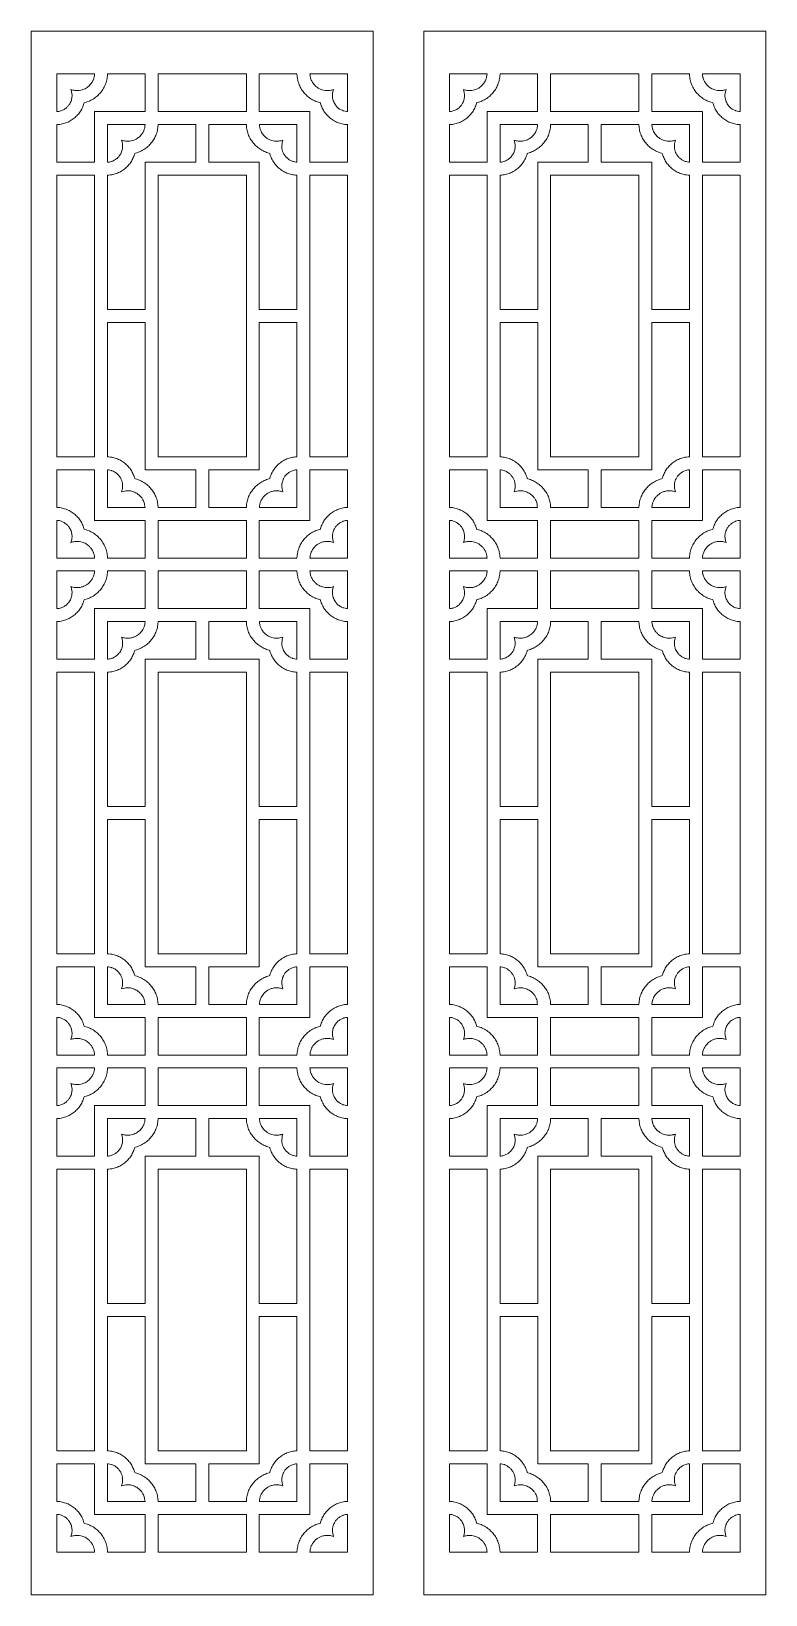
# Model space of a CAD drawing. Header units: centimetres. Extents: x -16.1 to -7.2, y -9.5 to 9.5.
import ezdxf

# ---------------------------------------------------------------- set-up
doc = ezdxf.new("R2010")
doc.units = ezdxf.units.CM
doc.header["$MEASUREMENT"] = 0
doc.layers.add('layer 1', color=7, linetype='Continuous')

msp = doc.modelspace()

# ---------------------------------------------------------------- linework, layer by layer
at = {"layer": 'layer 1', "color": 250, "lineweight": 9}
msp.add_open_spline([(-11.98374, 9.5), (-11.98374, 9.5), (-11.98374, -9.5), (-11.98374, -9.5), (-11.98374, -9.5), (-11.98374, -9.5), (-16.13676, -9.5), (-16.13676, -9.5), (-16.13676, -9.5), (-16.13676, -9.5), (-16.13676, 9.5), (-16.13676, 9.5), (-16.13676, 9.5), (-16.13676, 9.5), (-11.98374, 9.5), (-11.98374, 9.5)], degree=3, knots=[0, 0, 0, 0, 0.2, 0.2, 0.2, 0.2, 0.4, 0.4, 0.4, 0.4, 0.6, 0.6, 0.6, 0.6, 1, 1, 1, 1], dxfattribs=at)
at = {"layer": 'layer 1', "color": 7, "lineweight": 9}
for points, knots in [([(-7.21578, 9.5), (-7.21578, 9.5), (-7.21578, -9.5), (-7.21578, -9.5), (-7.21578, -9.5), (-7.21578, -9.5), (-11.3688, -9.5), (-11.3688, -9.5), (-11.3688, -9.5), (-11.3688, -9.5), (-11.3688, 9.5), (-11.3688, 9.5), (-11.3688, 9.5), (-11.3688, 9.5), (-7.21578, 9.5), (-7.21578, 9.5)], [0, 0, 0, 0, 0.2, 0.2, 0.2, 0.2, 0.4, 0.4, 0.4, 0.4, 0.6, 0.6, 0.6, 0.6, 1, 1, 1, 1]), ([(-15.77865, 8.53153), (-15.7641, 8.53651), (-15.75031, 8.54273), (-15.73699, 8.55043), (-15.73699, 8.55043), (-15.73396, 8.55222), (-15.73095, 8.55407), (-15.72798, 8.55595), (-15.72798, 8.55595), (-15.72168, 8.56069), (-15.71518, 8.56515), (-15.7093, 8.5704), (-15.7093, 8.5704), (-15.70112, 8.57782), (-15.69354, 8.58561), (-15.68646, 8.59409), (-15.68646, 8.59409), (-15.67851, 8.60384), (-15.67151, 8.61412), (-15.66519, 8.62503), (-15.66519, 8.62503), (-15.66086, 8.63341), (-15.65701, 8.64199), (-15.65351, 8.65075), (-15.65351, 8.65075), (-15.64837, 8.66597), (-15.64483, 8.68142), (-15.64276, 8.69736), (-15.64276, 8.69736), (-15.64202, 8.70733), (-15.64178, 8.7173), (-15.64199, 8.72731), (-15.64199, 8.72731), (-15.64314, 8.74202), (-15.64555, 8.7564), (-15.64933, 8.77067), (-15.64933, 8.77067), (-15.64933, 8.77067), (-15.65515, 8.79174), (-15.65515, 8.79174), (-15.65515, 8.79174), (-15.64752, 8.78943), (-15.63989, 8.78702), (-15.63226, 8.78485), (-15.63226, 8.78485), (-15.61703, 8.78136), (-15.60176, 8.77923), (-15.5862, 8.77843), (-15.5862, 8.77843), (-15.57521, 8.77792), (-15.56419, 8.77877), (-15.55328, 8.77994), (-15.55328, 8.77994), (-15.5422, 8.78116), (-15.53129, 8.78382), (-15.5206, 8.78687), (-15.5206, 8.78687), (-15.51281, 8.78916), (-15.50517, 8.79181), (-15.49763, 8.79478), (-15.49763, 8.79478), (-15.4883, 8.79903), (-15.47922, 8.80369), (-15.47031, 8.80879), (-15.47031, 8.80879), (-15.45593, 8.81808), (-15.44261, 8.82854), (-15.43019, 8.84035), (-15.43019, 8.84035), (-15.42313, 8.84777), (-15.41643, 8.85549), (-15.41009, 8.86353), (-15.41009, 8.86353), (-15.40142, 8.87575), (-15.39382, 8.88852), (-15.38731, 8.90204), (-15.38731, 8.90204), (-15.3864, 8.90393), (-15.38551, 8.90586), (-15.38463, 8.90779), (-15.38463, 8.90779), (-15.38028, 8.91879), (-15.37613, 8.93028), (-15.37361, 8.94186), (-15.37361, 8.94186), (-15.37093, 8.95477), (-15.36918, 8.96769), (-15.36841, 8.98088), (-15.36841, 8.98088), (-15.36841, 8.98088), (-15.82527, 8.98088), (-15.82527, 8.98088), (-15.82527, 8.98088), (-15.82527, 8.98088), (-15.82527, 8.52339), (-15.82527, 8.52339), (-15.82527, 8.52339), (-15.81795, 8.52373), (-15.81045, 8.52433), (-15.80324, 8.52568), (-15.80324, 8.52568), (-15.79495, 8.52729), (-15.78677, 8.52924), (-15.77865, 8.53153)], [0, 0, 0, 0, 0.03703704, 0.03703704, 0.03703704, 0.03703704, 0.07407407, 0.07407407, 0.07407407, 0.07407407, 0.11111111, 0.11111111, 0.11111111, 0.11111111, 0.14814815, 0.14814815, 0.14814815, 0.14814815, 0.18518519, 0.18518519, 0.18518519, 0.18518519, 0.22222222, 0.22222222, 0.22222222, 0.22222222, 0.25925926, 0.25925926, 0.25925926, 0.25925926, 0.2962963, 0.2962963, 0.2962963, 0.2962963, 0.33333333, 0.33333333, 0.33333333, 0.33333333, 0.37037037, 0.37037037, 0.37037037, 0.37037037, 0.40740741, 0.40740741, 0.40740741, 0.40740741, 0.44444444, 0.44444444, 0.44444444, 0.44444444, 0.48148148, 0.48148148, 0.48148148, 0.48148148, 0.51851852, 0.51851852, 0.51851852, 0.51851852, 0.55555556, 0.55555556, 0.55555556, 0.55555556, 0.59259259, 0.59259259, 0.59259259, 0.59259259, 0.62962963, 0.62962963, 0.62962963, 0.62962963, 0.66666667, 0.66666667, 0.66666667, 0.66666667, 0.7037037, 0.7037037, 0.7037037, 0.7037037, 0.74074074, 0.74074074, 0.74074074, 0.74074074, 0.77777778, 0.77777778, 0.77777778, 0.77777778, 0.81481481, 0.81481481, 0.81481481, 0.81481481, 0.85185185, 0.85185185, 0.85185185, 0.85185185, 0.88888889, 0.88888889, 0.88888889, 0.88888889, 0.92592593, 0.92592593, 0.92592593, 0.92592593, 1, 1, 1, 1]), ([(-15.29395, 8.75678), (-15.29395, 8.75678), (-15.30393, 8.74506), (-15.30393, 8.74506), (-15.30393, 8.74506), (-15.30393, 8.74506), (-15.31438, 8.73378), (-15.31438, 8.73378), (-15.31438, 8.73378), (-15.31438, 8.73378), (-15.32529, 8.72294), (-15.32529, 8.72294), (-15.32529, 8.72294), (-15.32529, 8.72294), (-15.33663, 8.71256), (-15.33663, 8.71256), (-15.33663, 8.71256), (-15.33663, 8.71256), (-15.34842, 8.70264), (-15.34842, 8.70264), (-15.34842, 8.70264), (-15.34842, 8.70264), (-15.36059, 8.69322), (-15.36059, 8.69322), (-15.36059, 8.69322), (-15.36059, 8.69322), (-15.37317, 8.6843), (-15.37317, 8.6843), (-15.37317, 8.6843), (-15.37317, 8.6843), (-15.38614, 8.67591), (-15.38614, 8.67591), (-15.38614, 8.67591), (-15.38614, 8.67591), (-15.39945, 8.66803), (-15.39945, 8.66803), (-15.39945, 8.66803), (-15.39945, 8.66803), (-15.41312, 8.66072), (-15.41312, 8.66072), (-15.41312, 8.66072), (-15.41312, 8.66072), (-15.42713, 8.65397), (-15.42713, 8.65397), (-15.42713, 8.65397), (-15.42713, 8.65397), (-15.44145, 8.6478), (-15.44145, 8.6478), (-15.44145, 8.6478), (-15.44145, 8.6478), (-15.45609, 8.64222), (-15.45609, 8.64222), (-15.45609, 8.64222), (-15.45609, 8.64222), (-15.47099, 8.63726), (-15.47099, 8.63726), (-15.47099, 8.63726), (-15.47099, 8.63726), (-15.48617, 8.63291), (-15.48617, 8.63291), (-15.48617, 8.63291), (-15.48617, 8.63291), (-15.49533, 8.63072), (-15.49533, 8.63072), (-15.49533, 8.63072), (-15.49533, 8.63072), (-15.49744, 8.62255), (-15.49744, 8.62255), (-15.49744, 8.62255), (-15.49744, 8.62255), (-15.50176, 8.60835), (-15.50176, 8.60835), (-15.50176, 8.60835), (-15.50176, 8.60835), (-15.50663, 8.59443), (-15.50663, 8.59443), (-15.50663, 8.59443), (-15.50663, 8.59443), (-15.51207, 8.58077), (-15.51207, 8.58077), (-15.51207, 8.58077), (-15.51207, 8.58077), (-15.51806, 8.5674), (-15.51806, 8.5674), (-15.51806, 8.5674), (-15.51806, 8.5674), (-15.5246, 8.55433), (-15.5246, 8.55433), (-15.5246, 8.55433), (-15.5246, 8.55433), (-15.53162, 8.54157), (-15.53162, 8.54157), (-15.53162, 8.54157), (-15.53162, 8.54157), (-15.5392, 8.52914), (-15.5392, 8.52914), (-15.5392, 8.52914), (-15.5392, 8.52914), (-15.54724, 8.51705), (-15.54724, 8.51705), (-15.54724, 8.51705), (-15.54724, 8.51705), (-15.55575, 8.50532), (-15.55575, 8.50532), (-15.55575, 8.50532), (-15.55575, 8.50532), (-15.56474, 8.49396), (-15.56474, 8.49396), (-15.56474, 8.49396), (-15.56474, 8.49396), (-15.57417, 8.48297), (-15.57417, 8.48297), (-15.57417, 8.48297), (-15.57417, 8.48297), (-15.58402, 8.47239), (-15.58402, 8.47239), (-15.58402, 8.47239), (-15.58402, 8.47239), (-15.59432, 8.46223), (-15.59432, 8.46223), (-15.59432, 8.46223), (-15.59432, 8.46223), (-15.60502, 8.45248), (-15.60502, 8.45248), (-15.60502, 8.45248), (-15.60502, 8.45248), (-15.61612, 8.44317), (-15.61612, 8.44317), (-15.61612, 8.44317), (-15.61612, 8.44317), (-15.62758, 8.43433), (-15.62758, 8.43433), (-15.62758, 8.43433), (-15.62758, 8.43433), (-15.63943, 8.42595), (-15.63943, 8.42595), (-15.63943, 8.42595), (-15.63943, 8.42595), (-15.65159, 8.41804), (-15.65159, 8.41804), (-15.65159, 8.41804), (-15.65159, 8.41804), (-15.66412, 8.41063), (-15.66412, 8.41063), (-15.66412, 8.41063), (-15.66412, 8.41063), (-15.67697, 8.40373), (-15.67697, 8.40373), (-15.67697, 8.40373), (-15.67697, 8.40373), (-15.69013, 8.39735), (-15.69013, 8.39735), (-15.69013, 8.39735), (-15.69013, 8.39735), (-15.70358, 8.39151), (-15.70358, 8.39151), (-15.70358, 8.39151), (-15.70358, 8.39151), (-15.71731, 8.38622), (-15.71731, 8.38622), (-15.71731, 8.38622), (-15.71731, 8.38622), (-15.73131, 8.38151), (-15.73131, 8.38151), (-15.73131, 8.38151), (-15.73131, 8.38151), (-15.74558, 8.37737), (-15.74558, 8.37737), (-15.74558, 8.37737), (-15.74558, 8.37737), (-15.76008, 8.37382), (-15.76008, 8.37382), (-15.76008, 8.37382), (-15.76008, 8.37382), (-15.77479, 8.37088), (-15.77479, 8.37088), (-15.77479, 8.37088), (-15.77479, 8.37088), (-15.78973, 8.36857), (-15.78973, 8.36857), (-15.78973, 8.36857), (-15.80156, 8.36726), (-15.81335, 8.36601), (-15.82527, 8.36574), (-15.82527, 8.36574), (-15.82527, 8.36574), (-15.82527, 7.90956), (-15.82527, 7.90956), (-15.82527, 7.90956), (-15.82527, 7.90956), (-15.368, 7.90956), (-15.368, 7.90956), (-15.368, 7.90956), (-15.368, 7.90956), (-15.368, 8.52358), (-15.368, 8.52358), (-15.368, 8.52358), (-15.368, 8.52358), (-14.75439, 8.52358), (-14.75439, 8.52358), (-14.75439, 8.52358), (-14.75439, 8.52358), (-14.75439, 8.98088), (-14.75439, 8.98088), (-14.75439, 8.98088), (-14.75439, 8.98088), (-15.21092, 8.98088), (-15.21092, 8.98088), (-15.21092, 8.98088), (-15.21092, 8.98088), (-15.21109, 8.97327), (-15.21109, 8.97327), (-15.21109, 8.97327), (-15.21109, 8.97327), (-15.21215, 8.957), (-15.21215, 8.957), (-15.21215, 8.957), (-15.21215, 8.957), (-15.21396, 8.94092), (-15.21396, 8.94092), (-15.21396, 8.94092), (-15.21396, 8.94092), (-15.21642, 8.92506), (-15.21642, 8.92506), (-15.21642, 8.92506), (-15.21642, 8.92506), (-15.21953, 8.90942), (-15.21953, 8.90942), (-15.21953, 8.90942), (-15.21953, 8.90942), (-15.22333, 8.894), (-15.22333, 8.894), (-15.22333, 8.894), (-15.22333, 8.894), (-15.2278, 8.87886), (-15.2278, 8.87886), (-15.2278, 8.87886), (-15.2278, 8.87886), (-15.23283, 8.864), (-15.23283, 8.864), (-15.23283, 8.864), (-15.23283, 8.864), (-15.23851, 8.84941), (-15.23851, 8.84941), (-15.23851, 8.84941), (-15.23851, 8.84941), (-15.24478, 8.83515), (-15.24478, 8.83515), (-15.24478, 8.83515), (-15.24478, 8.83515), (-15.25161, 8.82119), (-15.25161, 8.82119), (-15.25161, 8.82119), (-15.25161, 8.82119), (-15.25902, 8.80757), (-15.25902, 8.80757), (-15.25902, 8.80757), (-15.25902, 8.80757), (-15.26695, 8.79431), (-15.26695, 8.79431), (-15.26695, 8.79431), (-15.26695, 8.79431), (-15.27543, 8.78142), (-15.27543, 8.78142), (-15.27543, 8.78142), (-15.27543, 8.78142), (-15.28446, 8.76889), (-15.28446, 8.76889), (-15.28446, 8.76889), (-15.28446, 8.76889), (-15.29395, 8.75678), (-15.29395, 8.75678)], [0, 0, 0, 0, 0.01449275, 0.01449275, 0.01449275, 0.01449275, 0.02898551, 0.02898551, 0.02898551, 0.02898551, 0.04347826, 0.04347826, 0.04347826, 0.04347826, 0.05797101, 0.05797101, 0.05797101, 0.05797101, 0.07246377, 0.07246377, 0.07246377, 0.07246377, 0.08695652, 0.08695652, 0.08695652, 0.08695652, 0.10144928, 0.10144928, 0.10144928, 0.10144928, 0.11594203, 0.11594203, 0.11594203, 0.11594203, 0.13043478, 0.13043478, 0.13043478, 0.13043478, 0.14492754, 0.14492754, 0.14492754, 0.14492754, 0.15942029, 0.15942029, 0.15942029, 0.15942029, 0.17391304, 0.17391304, 0.17391304, 0.17391304, 0.1884058, 0.1884058, 0.1884058, 0.1884058, 0.20289855, 0.20289855, 0.20289855, 0.20289855, 0.2173913, 0.2173913, 0.2173913, 0.2173913, 0.23188406, 0.23188406, 0.23188406, 0.23188406, 0.24637681, 0.24637681, 0.24637681, 0.24637681, 0.26086957, 0.26086957, 0.26086957, 0.26086957, 0.27536232, 0.27536232, 0.27536232, 0.27536232, 0.28985507, 0.28985507, 0.28985507, 0.28985507, 0.30434783, 0.30434783, 0.30434783, 0.30434783, 0.31884058, 0.31884058, 0.31884058, 0.31884058, 0.33333333, 0.33333333, 0.33333333, 0.33333333, 0.34782609, 0.34782609, 0.34782609, 0.34782609, 0.36231884, 0.36231884, 0.36231884, 0.36231884, 0.37681159, 0.37681159, 0.37681159, 0.37681159, 0.39130435, 0.39130435, 0.39130435, 0.39130435, 0.4057971, 0.4057971, 0.4057971, 0.4057971, 0.42028986, 0.42028986, 0.42028986, 0.42028986, 0.43478261, 0.43478261, 0.43478261, 0.43478261, 0.44927536, 0.44927536, 0.44927536, 0.44927536, 0.46376812, 0.46376812, 0.46376812, 0.46376812, 0.47826087, 0.47826087, 0.47826087, 0.47826087, 0.49275362, 0.49275362, 0.49275362, 0.49275362, 0.50724638, 0.50724638, 0.50724638, 0.50724638, 0.52173913, 0.52173913, 0.52173913, 0.52173913, 0.53623188, 0.53623188, 0.53623188, 0.53623188, 0.55072464, 0.55072464, 0.55072464, 0.55072464, 0.56521739, 0.56521739, 0.56521739, 0.56521739, 0.57971014, 0.57971014, 0.57971014, 0.57971014, 0.5942029, 0.5942029, 0.5942029, 0.5942029, 0.60869565, 0.60869565, 0.60869565, 0.60869565, 0.62318841, 0.62318841, 0.62318841, 0.62318841, 0.63768116, 0.63768116, 0.63768116, 0.63768116, 0.65217391, 0.65217391, 0.65217391, 0.65217391, 0.66666667, 0.66666667, 0.66666667, 0.66666667, 0.68115942, 0.68115942, 0.68115942, 0.68115942, 0.69565217, 0.69565217, 0.69565217, 0.69565217, 0.71014493, 0.71014493, 0.71014493, 0.71014493, 0.72463768, 0.72463768, 0.72463768, 0.72463768, 0.73913043, 0.73913043, 0.73913043, 0.73913043, 0.75362319, 0.75362319, 0.75362319, 0.75362319, 0.76811594, 0.76811594, 0.76811594, 0.76811594, 0.7826087, 0.7826087, 0.7826087, 0.7826087, 0.79710145, 0.79710145, 0.79710145, 0.79710145, 0.8115942, 0.8115942, 0.8115942, 0.8115942, 0.82608696, 0.82608696, 0.82608696, 0.82608696, 0.84057971, 0.84057971, 0.84057971, 0.84057971, 0.85507246, 0.85507246, 0.85507246, 0.85507246, 0.86956522, 0.86956522, 0.86956522, 0.86956522, 0.88405797, 0.88405797, 0.88405797, 0.88405797, 0.89855072, 0.89855072, 0.89855072, 0.89855072, 0.91304348, 0.91304348, 0.91304348, 0.91304348, 0.92753623, 0.92753623, 0.92753623, 0.92753623, 0.94202899, 0.94202899, 0.94202899, 0.94202899, 0.95652174, 0.95652174, 0.95652174, 0.95652174, 0.97101449, 0.97101449, 0.97101449, 0.97101449, 1, 1, 1, 1]), ([(-13.52407, 8.98088), (-13.52407, 8.98088), (-14.59712, 8.98088), (-14.59712, 8.98088), (-14.59712, 8.98088), (-14.59712, 8.98088), (-14.59712, 8.52358), (-14.59712, 8.52358), (-14.59712, 8.52358), (-14.59712, 8.52358), (-13.52407, 8.52358), (-13.52407, 8.52358), (-13.52407, 8.52358), (-13.52407, 8.52358), (-13.52407, 8.98088), (-13.52407, 8.98088)], [0, 0, 0, 0, 0.2, 0.2, 0.2, 0.2, 0.4, 0.4, 0.4, 0.4, 0.6, 0.6, 0.6, 0.6, 1, 1, 1, 1]), ([(-12.40319, 8.38622), (-12.40319, 8.38622), (-12.41692, 8.39151), (-12.41692, 8.39151), (-12.41692, 8.39151), (-12.41692, 8.39151), (-12.43038, 8.39735), (-12.43038, 8.39735), (-12.43038, 8.39735), (-12.43038, 8.39735), (-12.44353, 8.40373), (-12.44353, 8.40373), (-12.44353, 8.40373), (-12.44353, 8.40373), (-12.45638, 8.41063), (-12.45638, 8.41063), (-12.45638, 8.41063), (-12.45638, 8.41063), (-12.46891, 8.41804), (-12.46891, 8.41804), (-12.46891, 8.41804), (-12.46891, 8.41804), (-12.48108, 8.42595), (-12.48108, 8.42595), (-12.48108, 8.42595), (-12.48108, 8.42595), (-12.49292, 8.43433), (-12.49292, 8.43433), (-12.49292, 8.43433), (-12.49292, 8.43433), (-12.50441, 8.44317), (-12.50441, 8.44317), (-12.50441, 8.44317), (-12.50441, 8.44317), (-12.51548, 8.45248), (-12.51548, 8.45248), (-12.51548, 8.45248), (-12.51548, 8.45248), (-12.52618, 8.46223), (-12.52618, 8.46223), (-12.52618, 8.46223), (-12.52618, 8.46223), (-12.53645, 8.47239), (-12.53645, 8.47239), (-12.53645, 8.47239), (-12.53645, 8.47239), (-12.54633, 8.48297), (-12.54633, 8.48297), (-12.54633, 8.48297), (-12.54633, 8.48297), (-12.55577, 8.49396), (-12.55577, 8.49396), (-12.55577, 8.49396), (-12.55577, 8.49396), (-12.56474, 8.50532), (-12.56474, 8.50532), (-12.56474, 8.50532), (-12.56474, 8.50532), (-12.57326, 8.51705), (-12.57326, 8.51705), (-12.57326, 8.51705), (-12.57326, 8.51705), (-12.5813, 8.52914), (-12.5813, 8.52914), (-12.5813, 8.52914), (-12.5813, 8.52914), (-12.58885, 8.54157), (-12.58885, 8.54157), (-12.58885, 8.54157), (-12.58885, 8.54157), (-12.59591, 8.55433), (-12.59591, 8.55433), (-12.59591, 8.55433), (-12.59591, 8.55433), (-12.60244, 8.5674), (-12.60244, 8.5674), (-12.60244, 8.5674), (-12.60244, 8.5674), (-12.60844, 8.58077), (-12.60844, 8.58077), (-12.60844, 8.58077), (-12.60844, 8.58077), (-12.61387, 8.59443), (-12.61387, 8.59443), (-12.61387, 8.59443), (-12.61387, 8.59443), (-12.61877, 8.60835), (-12.61877, 8.60835), (-12.61877, 8.60835), (-12.61877, 8.60835), (-12.62307, 8.62255), (-12.62307, 8.62255), (-12.62307, 8.62255), (-12.62307, 8.62255), (-12.62517, 8.63072), (-12.62517, 8.63072), (-12.62517, 8.63072), (-12.62517, 8.63072), (-12.63433, 8.63291), (-12.63433, 8.63291), (-12.63433, 8.63291), (-12.63433, 8.63291), (-12.64951, 8.63726), (-12.64951, 8.63726), (-12.64951, 8.63726), (-12.64951, 8.63726), (-12.66444, 8.64222), (-12.66444, 8.64222), (-12.66444, 8.64222), (-12.66444, 8.64222), (-12.67904, 8.6478), (-12.67904, 8.6478), (-12.67904, 8.6478), (-12.67904, 8.6478), (-12.69337, 8.65397), (-12.69337, 8.65397), (-12.69337, 8.65397), (-12.69337, 8.65397), (-12.70738, 8.66072), (-12.70738, 8.66072), (-12.70738, 8.66072), (-12.70738, 8.66072), (-12.72105, 8.66803), (-12.72105, 8.66803), (-12.72105, 8.66803), (-12.72105, 8.66803), (-12.73436, 8.67591), (-12.73436, 8.67591), (-12.73436, 8.67591), (-12.73436, 8.67591), (-12.74733, 8.6843), (-12.74733, 8.6843), (-12.74733, 8.6843), (-12.74733, 8.6843), (-12.75991, 8.69322), (-12.75991, 8.69322), (-12.75991, 8.69322), (-12.75991, 8.69322), (-12.77208, 8.70264), (-12.77208, 8.70264), (-12.77208, 8.70264), (-12.77208, 8.70264), (-12.78387, 8.71256), (-12.78387, 8.71256), (-12.78387, 8.71256), (-12.78387, 8.71256), (-12.79522, 8.72294), (-12.79522, 8.72294), (-12.79522, 8.72294), (-12.79522, 8.72294), (-12.80612, 8.73378), (-12.80612, 8.73378), (-12.80612, 8.73378), (-12.80612, 8.73378), (-12.81658, 8.74506), (-12.81658, 8.74506), (-12.81658, 8.74506), (-12.81658, 8.74506), (-12.82656, 8.75678), (-12.82656, 8.75678), (-12.82656, 8.75678), (-12.82656, 8.75678), (-12.83607, 8.76889), (-12.83607, 8.76889), (-12.83607, 8.76889), (-12.83607, 8.76889), (-12.84504, 8.78142), (-12.84504, 8.78142), (-12.84504, 8.78142), (-12.84504, 8.78142), (-12.85352, 8.79431), (-12.85352, 8.79431), (-12.85352, 8.79431), (-12.85352, 8.79431), (-12.86148, 8.80757), (-12.86148, 8.80757), (-12.86148, 8.80757), (-12.86148, 8.80757), (-12.86889, 8.82119), (-12.86889, 8.82119), (-12.86889, 8.82119), (-12.86889, 8.82119), (-12.87572, 8.83515), (-12.87572, 8.83515), (-12.87572, 8.83515), (-12.87572, 8.83515), (-12.88199, 8.84941), (-12.88199, 8.84941), (-12.88199, 8.84941), (-12.88199, 8.84941), (-12.88765, 8.864), (-12.88765, 8.864), (-12.88765, 8.864), (-12.88765, 8.864), (-12.8927, 8.87886), (-12.8927, 8.87886), (-12.8927, 8.87886), (-12.8927, 8.87886), (-12.89716, 8.894), (-12.89716, 8.894), (-12.89716, 8.894), (-12.89716, 8.894), (-12.90094, 8.90942), (-12.90094, 8.90942), (-12.90094, 8.90942), (-12.90094, 8.90942), (-12.90409, 8.92506), (-12.90409, 8.92506), (-12.90409, 8.92506), (-12.90409, 8.92506), (-12.90655, 8.94092), (-12.90655, 8.94092), (-12.90655, 8.94092), (-12.90655, 8.94092), (-12.90833, 8.957), (-12.90833, 8.957), (-12.90833, 8.957), (-12.90833, 8.957), (-12.90942, 8.97327), (-12.90942, 8.97327), (-12.90942, 8.97327), (-12.90942, 8.97327), (-12.90958, 8.98088), (-12.90958, 8.98088), (-12.90958, 8.98088), (-12.90958, 8.98088), (-13.36677, 8.98088), (-13.36677, 8.98088), (-13.36677, 8.98088), (-13.36677, 8.98088), (-13.36677, 8.52358), (-13.36677, 8.52358), (-13.36677, 8.52358), (-13.36677, 8.52358), (-12.7525, 8.52358), (-12.7525, 8.52358), (-12.7525, 8.52358), (-12.7525, 8.52358), (-12.7525, 7.90956), (-12.7525, 7.90956), (-12.7525, 7.90956), (-12.7525, 7.90956), (-12.29523, 7.90956), (-12.29523, 7.90956), (-12.29523, 7.90956), (-12.29523, 7.90956), (-12.29523, 8.36574), (-12.29523, 8.36574), (-12.29523, 8.36574), (-12.30717, 8.36601), (-12.31894, 8.36726), (-12.33078, 8.36857), (-12.33078, 8.36857), (-12.33078, 8.36857), (-12.34571, 8.37088), (-12.34571, 8.37088), (-12.34571, 8.37088), (-12.34571, 8.37088), (-12.36042, 8.37382), (-12.36042, 8.37382), (-12.36042, 8.37382), (-12.36042, 8.37382), (-12.37492, 8.37737), (-12.37492, 8.37737), (-12.37492, 8.37737), (-12.37492, 8.37737), (-12.38917, 8.38151), (-12.38917, 8.38151), (-12.38917, 8.38151), (-12.38917, 8.38151), (-12.40319, 8.38622), (-12.40319, 8.38622)], [0, 0, 0, 0, 0.01449275, 0.01449275, 0.01449275, 0.01449275, 0.02898551, 0.02898551, 0.02898551, 0.02898551, 0.04347826, 0.04347826, 0.04347826, 0.04347826, 0.05797101, 0.05797101, 0.05797101, 0.05797101, 0.07246377, 0.07246377, 0.07246377, 0.07246377, 0.08695652, 0.08695652, 0.08695652, 0.08695652, 0.10144928, 0.10144928, 0.10144928, 0.10144928, 0.11594203, 0.11594203, 0.11594203, 0.11594203, 0.13043478, 0.13043478, 0.13043478, 0.13043478, 0.14492754, 0.14492754, 0.14492754, 0.14492754, 0.15942029, 0.15942029, 0.15942029, 0.15942029, 0.17391304, 0.17391304, 0.17391304, 0.17391304, 0.1884058, 0.1884058, 0.1884058, 0.1884058, 0.20289855, 0.20289855, 0.20289855, 0.20289855, 0.2173913, 0.2173913, 0.2173913, 0.2173913, 0.23188406, 0.23188406, 0.23188406, 0.23188406, 0.24637681, 0.24637681, 0.24637681, 0.24637681, 0.26086957, 0.26086957, 0.26086957, 0.26086957, 0.27536232, 0.27536232, 0.27536232, 0.27536232, 0.28985507, 0.28985507, 0.28985507, 0.28985507, 0.30434783, 0.30434783, 0.30434783, 0.30434783, 0.31884058, 0.31884058, 0.31884058, 0.31884058, 0.33333333, 0.33333333, 0.33333333, 0.33333333, 0.34782609, 0.34782609, 0.34782609, 0.34782609, 0.36231884, 0.36231884, 0.36231884, 0.36231884, 0.37681159, 0.37681159, 0.37681159, 0.37681159, 0.39130435, 0.39130435, 0.39130435, 0.39130435, 0.4057971, 0.4057971, 0.4057971, 0.4057971, 0.42028986, 0.42028986, 0.42028986, 0.42028986, 0.43478261, 0.43478261, 0.43478261, 0.43478261, 0.44927536, 0.44927536, 0.44927536, 0.44927536, 0.46376812, 0.46376812, 0.46376812, 0.46376812, 0.47826087, 0.47826087, 0.47826087, 0.47826087, 0.49275362, 0.49275362, 0.49275362, 0.49275362, 0.50724638, 0.50724638, 0.50724638, 0.50724638, 0.52173913, 0.52173913, 0.52173913, 0.52173913, 0.53623188, 0.53623188, 0.53623188, 0.53623188, 0.55072464, 0.55072464, 0.55072464, 0.55072464, 0.56521739, 0.56521739, 0.56521739, 0.56521739, 0.57971014, 0.57971014, 0.57971014, 0.57971014, 0.5942029, 0.5942029, 0.5942029, 0.5942029, 0.60869565, 0.60869565, 0.60869565, 0.60869565, 0.62318841, 0.62318841, 0.62318841, 0.62318841, 0.63768116, 0.63768116, 0.63768116, 0.63768116, 0.65217391, 0.65217391, 0.65217391, 0.65217391, 0.66666667, 0.66666667, 0.66666667, 0.66666667, 0.68115942, 0.68115942, 0.68115942, 0.68115942, 0.69565217, 0.69565217, 0.69565217, 0.69565217, 0.71014493, 0.71014493, 0.71014493, 0.71014493, 0.72463768, 0.72463768, 0.72463768, 0.72463768, 0.73913043, 0.73913043, 0.73913043, 0.73913043, 0.75362319, 0.75362319, 0.75362319, 0.75362319, 0.76811594, 0.76811594, 0.76811594, 0.76811594, 0.7826087, 0.7826087, 0.7826087, 0.7826087, 0.79710145, 0.79710145, 0.79710145, 0.79710145, 0.8115942, 0.8115942, 0.8115942, 0.8115942, 0.82608696, 0.82608696, 0.82608696, 0.82608696, 0.84057971, 0.84057971, 0.84057971, 0.84057971, 0.85507246, 0.85507246, 0.85507246, 0.85507246, 0.86956522, 0.86956522, 0.86956522, 0.86956522, 0.88405797, 0.88405797, 0.88405797, 0.88405797, 0.89855072, 0.89855072, 0.89855072, 0.89855072, 0.91304348, 0.91304348, 0.91304348, 0.91304348, 0.92753623, 0.92753623, 0.92753623, 0.92753623, 0.94202899, 0.94202899, 0.94202899, 0.94202899, 0.95652174, 0.95652174, 0.95652174, 0.95652174, 0.97101449, 0.97101449, 0.97101449, 0.97101449, 1, 1, 1, 1]), ([(-12.74364, 8.92972), (-12.74129, 8.92231), (-12.73871, 8.91502), (-12.73587, 8.90779), (-12.73587, 8.90779), (-12.72964, 8.89413), (-12.72242, 8.88119), (-12.71405, 8.86877), (-12.71405, 8.86877), (-12.70811, 8.86011), (-12.70125, 8.85219), (-12.69417, 8.84446), (-12.69417, 8.84446), (-12.68779, 8.8376), (-12.68074, 8.83147), (-12.6735, 8.82555), (-12.6735, 8.82555), (-12.666, 8.81955), (-12.65823, 8.814), (-12.65017, 8.80879), (-12.65017, 8.80879), (-12.64128, 8.80369), (-12.6322, 8.79904), (-12.62288, 8.79478), (-12.62288, 8.79478), (-12.61631, 8.79221), (-12.60969, 8.78988), (-12.60297, 8.78779), (-12.60297, 8.78779), (-12.5917, 8.78439), (-12.57994, 8.78139), (-12.56823, 8.78005), (-12.56823, 8.78005), (-12.55916, 8.77907), (-12.55008, 8.77842), (-12.54094, 8.77819), (-12.54094, 8.77819), (-12.52535, 8.77862), (-12.51004, 8.78031), (-12.49472, 8.78343), (-12.49472, 8.78343), (-12.49259, 8.78388), (-12.49043, 8.78435), (-12.48827, 8.78485), (-12.48827, 8.78485), (-12.48061, 8.78704), (-12.47301, 8.78944), (-12.46541, 8.79175), (-12.46541, 8.79175), (-12.46798, 8.78233), (-12.47074, 8.77294), (-12.47298, 8.76344), (-12.47298, 8.76344), (-12.47575, 8.7515), (-12.47752, 8.7395), (-12.47848, 8.72731), (-12.47848, 8.72731), (-12.47875, 8.7154), (-12.47867, 8.70327), (-12.47692, 8.69147), (-12.47692, 8.69147), (-12.47506, 8.67953), (-12.47241, 8.66794), (-12.46886, 8.65641), (-12.46886, 8.65641), (-12.4659, 8.64717), (-12.46191, 8.63835), (-12.45765, 8.62965), (-12.45765, 8.62965), (-12.45338, 8.621), (-12.44807, 8.6129), (-12.44249, 8.60505), (-12.44249, 8.60505), (-12.43467, 8.59432), (-12.42609, 8.58456), (-12.41654, 8.57534), (-12.41654, 8.57534), (-12.41367, 8.57262), (-12.41074, 8.56996), (-12.40776, 8.56735), (-12.40776, 8.56735), (-12.40776, 8.56735), (-12.39127, 8.55515), (-12.39127, 8.55515), (-12.39127, 8.55515), (-12.37866, 8.54725), (-12.36573, 8.54063), (-12.35189, 8.53518), (-12.35189, 8.53518), (-12.34855, 8.5339), (-12.34522, 8.53268), (-12.34186, 8.53153), (-12.34186, 8.53153), (-12.33097, 8.52846), (-12.31976, 8.52566), (-12.30849, 8.52443), (-12.30849, 8.52443), (-12.30409, 8.52399), (-12.29966, 8.5236), (-12.29523, 8.52339), (-12.29523, 8.52339), (-12.29523, 8.52339), (-12.29523, 8.98088), (-12.29523, 8.98088), (-12.29523, 8.98088), (-12.29523, 8.98088), (-12.75209, 8.98088), (-12.75209, 8.98088), (-12.75209, 8.98088), (-12.75124, 8.96604), (-12.74911, 8.95153), (-12.74583, 8.93705), (-12.74583, 8.93705), (-12.74511, 8.9346), (-12.74437, 8.93215), (-12.74364, 8.92972)], [0, 0, 0, 0, 0.03333333, 0.03333333, 0.03333333, 0.03333333, 0.06666667, 0.06666667, 0.06666667, 0.06666667, 0.1, 0.1, 0.1, 0.1, 0.13333333, 0.13333333, 0.13333333, 0.13333333, 0.16666667, 0.16666667, 0.16666667, 0.16666667, 0.2, 0.2, 0.2, 0.2, 0.23333333, 0.23333333, 0.23333333, 0.23333333, 0.26666667, 0.26666667, 0.26666667, 0.26666667, 0.3, 0.3, 0.3, 0.3, 0.33333333, 0.33333333, 0.33333333, 0.33333333, 0.36666667, 0.36666667, 0.36666667, 0.36666667, 0.4, 0.4, 0.4, 0.4, 0.43333333, 0.43333333, 0.43333333, 0.43333333, 0.46666667, 0.46666667, 0.46666667, 0.46666667, 0.5, 0.5, 0.5, 0.5, 0.53333333, 0.53333333, 0.53333333, 0.53333333, 0.56666667, 0.56666667, 0.56666667, 0.56666667, 0.6, 0.6, 0.6, 0.6, 0.63333333, 0.63333333, 0.63333333, 0.63333333, 0.66666667, 0.66666667, 0.66666667, 0.66666667, 0.7, 0.7, 0.7, 0.7, 0.73333333, 0.73333333, 0.73333333, 0.73333333, 0.76666667, 0.76666667, 0.76666667, 0.76666667, 0.8, 0.8, 0.8, 0.8, 0.83333333, 0.83333333, 0.83333333, 0.83333333, 0.86666667, 0.86666667, 0.86666667, 0.86666667, 0.9, 0.9, 0.9, 0.9, 0.93333333, 0.93333333, 0.93333333, 0.93333333, 1, 1, 1, 1]), ([(-11.01069, 8.53153), (-10.99614, 8.53651), (-10.98235, 8.54273), (-10.96903, 8.55043), (-10.96903, 8.55043), (-10.966, 8.55222), (-10.96299, 8.55407), (-10.96002, 8.55595), (-10.96002, 8.55595), (-10.95372, 8.56069), (-10.94722, 8.56515), (-10.94134, 8.5704), (-10.94134, 8.5704), (-10.93316, 8.57782), (-10.92558, 8.58561), (-10.9185, 8.59409), (-10.9185, 8.59409), (-10.91055, 8.60384), (-10.90355, 8.61412), (-10.89723, 8.62503), (-10.89723, 8.62503), (-10.8929, 8.63341), (-10.88905, 8.64199), (-10.88555, 8.65075), (-10.88555, 8.65075), (-10.88041, 8.66597), (-10.87687, 8.68142), (-10.8748, 8.69736), (-10.8748, 8.69736), (-10.87406, 8.70733), (-10.87382, 8.7173), (-10.87403, 8.72731), (-10.87403, 8.72731), (-10.87518, 8.74202), (-10.87759, 8.7564), (-10.88137, 8.77067), (-10.88137, 8.77067), (-10.88137, 8.77067), (-10.88719, 8.79174), (-10.88719, 8.79174), (-10.88719, 8.79174), (-10.87956, 8.78943), (-10.87193, 8.78702), (-10.8643, 8.78485), (-10.8643, 8.78485), (-10.84907, 8.78136), (-10.8338, 8.77923), (-10.81824, 8.77843), (-10.81824, 8.77843), (-10.80725, 8.77792), (-10.79623, 8.77877), (-10.78532, 8.77994), (-10.78532, 8.77994), (-10.77424, 8.78116), (-10.76333, 8.78382), (-10.75264, 8.78687), (-10.75264, 8.78687), (-10.74485, 8.78916), (-10.73721, 8.79181), (-10.72967, 8.79478), (-10.72967, 8.79478), (-10.72034, 8.79903), (-10.71126, 8.80369), (-10.70235, 8.80879), (-10.70235, 8.80879), (-10.68797, 8.81808), (-10.67465, 8.82854), (-10.66223, 8.84035), (-10.66223, 8.84035), (-10.65517, 8.84777), (-10.64847, 8.85549), (-10.64213, 8.86353), (-10.64213, 8.86353), (-10.63346, 8.87575), (-10.62586, 8.88852), (-10.61935, 8.90204), (-10.61935, 8.90204), (-10.61844, 8.90393), (-10.61755, 8.90586), (-10.61667, 8.90779), (-10.61667, 8.90779), (-10.61232, 8.91879), (-10.60817, 8.93028), (-10.60565, 8.94186), (-10.60565, 8.94186), (-10.60297, 8.95477), (-10.60122, 8.96769), (-10.60045, 8.98088), (-10.60045, 8.98088), (-10.60045, 8.98088), (-11.05731, 8.98088), (-11.05731, 8.98088), (-11.05731, 8.98088), (-11.05731, 8.98088), (-11.05731, 8.52339), (-11.05731, 8.52339), (-11.05731, 8.52339), (-11.04999, 8.52373), (-11.04249, 8.52433), (-11.03528, 8.52568), (-11.03528, 8.52568), (-11.02699, 8.52729), (-11.01881, 8.52924), (-11.01069, 8.53153)], [0, 0, 0, 0, 0.03703704, 0.03703704, 0.03703704, 0.03703704, 0.07407407, 0.07407407, 0.07407407, 0.07407407, 0.11111111, 0.11111111, 0.11111111, 0.11111111, 0.14814815, 0.14814815, 0.14814815, 0.14814815, 0.18518519, 0.18518519, 0.18518519, 0.18518519, 0.22222222, 0.22222222, 0.22222222, 0.22222222, 0.25925926, 0.25925926, 0.25925926, 0.25925926, 0.2962963, 0.2962963, 0.2962963, 0.2962963, 0.33333333, 0.33333333, 0.33333333, 0.33333333, 0.37037037, 0.37037037, 0.37037037, 0.37037037, 0.40740741, 0.40740741, 0.40740741, 0.40740741, 0.44444444, 0.44444444, 0.44444444, 0.44444444, 0.48148148, 0.48148148, 0.48148148, 0.48148148, 0.51851852, 0.51851852, 0.51851852, 0.51851852, 0.55555556, 0.55555556, 0.55555556, 0.55555556, 0.59259259, 0.59259259, 0.59259259, 0.59259259, 0.62962963, 0.62962963, 0.62962963, 0.62962963, 0.66666667, 0.66666667, 0.66666667, 0.66666667, 0.7037037, 0.7037037, 0.7037037, 0.7037037, 0.74074074, 0.74074074, 0.74074074, 0.74074074, 0.77777778, 0.77777778, 0.77777778, 0.77777778, 0.81481481, 0.81481481, 0.81481481, 0.81481481, 0.85185185, 0.85185185, 0.85185185, 0.85185185, 0.88888889, 0.88888889, 0.88888889, 0.88888889, 0.92592593, 0.92592593, 0.92592593, 0.92592593, 1, 1, 1, 1]), ([(-10.52599, 8.75678), (-10.52599, 8.75678), (-10.53597, 8.74506), (-10.53597, 8.74506), (-10.53597, 8.74506), (-10.53597, 8.74506), (-10.54642, 8.73378), (-10.54642, 8.73378), (-10.54642, 8.73378), (-10.54642, 8.73378), (-10.55733, 8.72294), (-10.55733, 8.72294), (-10.55733, 8.72294), (-10.55733, 8.72294), (-10.56867, 8.71256), (-10.56867, 8.71256), (-10.56867, 8.71256), (-10.56867, 8.71256), (-10.58046, 8.70264), (-10.58046, 8.70264), (-10.58046, 8.70264), (-10.58046, 8.70264), (-10.59263, 8.69322), (-10.59263, 8.69322), (-10.59263, 8.69322), (-10.59263, 8.69322), (-10.60521, 8.6843), (-10.60521, 8.6843), (-10.60521, 8.6843), (-10.60521, 8.6843), (-10.61818, 8.67591), (-10.61818, 8.67591), (-10.61818, 8.67591), (-10.61818, 8.67591), (-10.63149, 8.66803), (-10.63149, 8.66803), (-10.63149, 8.66803), (-10.63149, 8.66803), (-10.64516, 8.66072), (-10.64516, 8.66072), (-10.64516, 8.66072), (-10.64516, 8.66072), (-10.65917, 8.65397), (-10.65917, 8.65397), (-10.65917, 8.65397), (-10.65917, 8.65397), (-10.67349, 8.6478), (-10.67349, 8.6478), (-10.67349, 8.6478), (-10.67349, 8.6478), (-10.68813, 8.64222), (-10.68813, 8.64222), (-10.68813, 8.64222), (-10.68813, 8.64222), (-10.70303, 8.63726), (-10.70303, 8.63726), (-10.70303, 8.63726), (-10.70303, 8.63726), (-10.71821, 8.63291), (-10.71821, 8.63291), (-10.71821, 8.63291), (-10.71821, 8.63291), (-10.72737, 8.63072), (-10.72737, 8.63072), (-10.72737, 8.63072), (-10.72737, 8.63072), (-10.72948, 8.62255), (-10.72948, 8.62255), (-10.72948, 8.62255), (-10.72948, 8.62255), (-10.7338, 8.60835), (-10.7338, 8.60835), (-10.7338, 8.60835), (-10.7338, 8.60835), (-10.73867, 8.59443), (-10.73867, 8.59443), (-10.73867, 8.59443), (-10.73867, 8.59443), (-10.74411, 8.58077), (-10.74411, 8.58077), (-10.74411, 8.58077), (-10.74411, 8.58077), (-10.7501, 8.5674), (-10.7501, 8.5674), (-10.7501, 8.5674), (-10.7501, 8.5674), (-10.75664, 8.55433), (-10.75664, 8.55433), (-10.75664, 8.55433), (-10.75664, 8.55433), (-10.76366, 8.54157), (-10.76366, 8.54157), (-10.76366, 8.54157), (-10.76366, 8.54157), (-10.77124, 8.52914), (-10.77124, 8.52914), (-10.77124, 8.52914), (-10.77124, 8.52914), (-10.77928, 8.51705), (-10.77928, 8.51705), (-10.77928, 8.51705), (-10.77928, 8.51705), (-10.78779, 8.50532), (-10.78779, 8.50532), (-10.78779, 8.50532), (-10.78779, 8.50532), (-10.79678, 8.49396), (-10.79678, 8.49396), (-10.79678, 8.49396), (-10.79678, 8.49396), (-10.80621, 8.48297), (-10.80621, 8.48297), (-10.80621, 8.48297), (-10.80621, 8.48297), (-10.81606, 8.47239), (-10.81606, 8.47239), (-10.81606, 8.47239), (-10.81606, 8.47239), (-10.82636, 8.46223), (-10.82636, 8.46223), (-10.82636, 8.46223), (-10.82636, 8.46223), (-10.83706, 8.45248), (-10.83706, 8.45248), (-10.83706, 8.45248), (-10.83706, 8.45248), (-10.84816, 8.44317), (-10.84816, 8.44317), (-10.84816, 8.44317), (-10.84816, 8.44317), (-10.85962, 8.43433), (-10.85962, 8.43433), (-10.85962, 8.43433), (-10.85962, 8.43433), (-10.87147, 8.42595), (-10.87147, 8.42595), (-10.87147, 8.42595), (-10.87147, 8.42595), (-10.88363, 8.41804), (-10.88363, 8.41804), (-10.88363, 8.41804), (-10.88363, 8.41804), (-10.89616, 8.41063), (-10.89616, 8.41063), (-10.89616, 8.41063), (-10.89616, 8.41063), (-10.90901, 8.40373), (-10.90901, 8.40373), (-10.90901, 8.40373), (-10.90901, 8.40373), (-10.92217, 8.39735), (-10.92217, 8.39735), (-10.92217, 8.39735), (-10.92217, 8.39735), (-10.93562, 8.39151), (-10.93562, 8.39151), (-10.93562, 8.39151), (-10.93562, 8.39151), (-10.94935, 8.38622), (-10.94935, 8.38622), (-10.94935, 8.38622), (-10.94935, 8.38622), (-10.96335, 8.38151), (-10.96335, 8.38151), (-10.96335, 8.38151), (-10.96335, 8.38151), (-10.97762, 8.37737), (-10.97762, 8.37737), (-10.97762, 8.37737), (-10.97762, 8.37737), (-10.99212, 8.37382), (-10.99212, 8.37382), (-10.99212, 8.37382), (-10.99212, 8.37382), (-11.00683, 8.37088), (-11.00683, 8.37088), (-11.00683, 8.37088), (-11.00683, 8.37088), (-11.02177, 8.36857), (-11.02177, 8.36857), (-11.02177, 8.36857), (-11.0336, 8.36726), (-11.04539, 8.36601), (-11.05731, 8.36574), (-11.05731, 8.36574), (-11.05731, 8.36574), (-11.05731, 7.90956), (-11.05731, 7.90956), (-11.05731, 7.90956), (-11.05731, 7.90956), (-10.60004, 7.90956), (-10.60004, 7.90956), (-10.60004, 7.90956), (-10.60004, 7.90956), (-10.60004, 8.52358), (-10.60004, 8.52358), (-10.60004, 8.52358), (-10.60004, 8.52358), (-9.98643, 8.52358), (-9.98643, 8.52358), (-9.98643, 8.52358), (-9.98643, 8.52358), (-9.98643, 8.98088), (-9.98643, 8.98088), (-9.98643, 8.98088), (-9.98643, 8.98088), (-10.44296, 8.98088), (-10.44296, 8.98088), (-10.44296, 8.98088), (-10.44296, 8.98088), (-10.44313, 8.97327), (-10.44313, 8.97327), (-10.44313, 8.97327), (-10.44313, 8.97327), (-10.44419, 8.957), (-10.44419, 8.957), (-10.44419, 8.957), (-10.44419, 8.957), (-10.446, 8.94092), (-10.446, 8.94092), (-10.446, 8.94092), (-10.446, 8.94092), (-10.44846, 8.92506), (-10.44846, 8.92506), (-10.44846, 8.92506), (-10.44846, 8.92506), (-10.45157, 8.90942), (-10.45157, 8.90942), (-10.45157, 8.90942), (-10.45157, 8.90942), (-10.45537, 8.894), (-10.45537, 8.894), (-10.45537, 8.894), (-10.45537, 8.894), (-10.45984, 8.87886), (-10.45984, 8.87886), (-10.45984, 8.87886), (-10.45984, 8.87886), (-10.46487, 8.864), (-10.46487, 8.864), (-10.46487, 8.864), (-10.46487, 8.864), (-10.47055, 8.84941), (-10.47055, 8.84941), (-10.47055, 8.84941), (-10.47055, 8.84941), (-10.47682, 8.83515), (-10.47682, 8.83515), (-10.47682, 8.83515), (-10.47682, 8.83515), (-10.48365, 8.82119), (-10.48365, 8.82119), (-10.48365, 8.82119), (-10.48365, 8.82119), (-10.49106, 8.80757), (-10.49106, 8.80757), (-10.49106, 8.80757), (-10.49106, 8.80757), (-10.49899, 8.79431), (-10.49899, 8.79431), (-10.49899, 8.79431), (-10.49899, 8.79431), (-10.50747, 8.78142), (-10.50747, 8.78142), (-10.50747, 8.78142), (-10.50747, 8.78142), (-10.5165, 8.76889), (-10.5165, 8.76889), (-10.5165, 8.76889), (-10.5165, 8.76889), (-10.52599, 8.75678), (-10.52599, 8.75678)], [0, 0, 0, 0, 0.01449275, 0.01449275, 0.01449275, 0.01449275, 0.02898551, 0.02898551, 0.02898551, 0.02898551, 0.04347826, 0.04347826, 0.04347826, 0.04347826, 0.05797101, 0.05797101, 0.05797101, 0.05797101, 0.07246377, 0.07246377, 0.07246377, 0.07246377, 0.08695652, 0.08695652, 0.08695652, 0.08695652, 0.10144928, 0.10144928, 0.10144928, 0.10144928, 0.11594203, 0.11594203, 0.11594203, 0.11594203, 0.13043478, 0.13043478, 0.13043478, 0.13043478, 0.14492754, 0.14492754, 0.14492754, 0.14492754, 0.15942029, 0.15942029, 0.15942029, 0.15942029, 0.17391304, 0.17391304, 0.17391304, 0.17391304, 0.1884058, 0.1884058, 0.1884058, 0.1884058, 0.20289855, 0.20289855, 0.20289855, 0.20289855, 0.2173913, 0.2173913, 0.2173913, 0.2173913, 0.23188406, 0.23188406, 0.23188406, 0.23188406, 0.24637681, 0.24637681, 0.24637681, 0.24637681, 0.26086957, 0.26086957, 0.26086957, 0.26086957, 0.27536232, 0.27536232, 0.27536232, 0.27536232, 0.28985507, 0.28985507, 0.28985507, 0.28985507, 0.30434783, 0.30434783, 0.30434783, 0.30434783, 0.31884058, 0.31884058, 0.31884058, 0.31884058, 0.33333333, 0.33333333, 0.33333333, 0.33333333, 0.34782609, 0.34782609, 0.34782609, 0.34782609, 0.36231884, 0.36231884, 0.36231884, 0.36231884, 0.37681159, 0.37681159, 0.37681159, 0.37681159, 0.39130435, 0.39130435, 0.39130435, 0.39130435, 0.4057971, 0.4057971, 0.4057971, 0.4057971, 0.42028986, 0.42028986, 0.42028986, 0.42028986, 0.43478261, 0.43478261, 0.43478261, 0.43478261, 0.44927536, 0.44927536, 0.44927536, 0.44927536, 0.46376812, 0.46376812, 0.46376812, 0.46376812, 0.47826087, 0.47826087, 0.47826087, 0.47826087, 0.49275362, 0.49275362, 0.49275362, 0.49275362, 0.50724638, 0.50724638, 0.50724638, 0.50724638, 0.52173913, 0.52173913, 0.52173913, 0.52173913, 0.53623188, 0.53623188, 0.53623188, 0.53623188, 0.55072464, 0.55072464, 0.55072464, 0.55072464, 0.56521739, 0.56521739, 0.56521739, 0.56521739, 0.57971014, 0.57971014, 0.57971014, 0.57971014, 0.5942029, 0.5942029, 0.5942029, 0.5942029, 0.60869565, 0.60869565, 0.60869565, 0.60869565, 0.62318841, 0.62318841, 0.62318841, 0.62318841, 0.63768116, 0.63768116, 0.63768116, 0.63768116, 0.65217391, 0.65217391, 0.65217391, 0.65217391, 0.66666667, 0.66666667, 0.66666667, 0.66666667, 0.68115942, 0.68115942, 0.68115942, 0.68115942, 0.69565217, 0.69565217, 0.69565217, 0.69565217, 0.71014493, 0.71014493, 0.71014493, 0.71014493, 0.72463768, 0.72463768, 0.72463768, 0.72463768, 0.73913043, 0.73913043, 0.73913043, 0.73913043, 0.75362319, 0.75362319, 0.75362319, 0.75362319, 0.76811594, 0.76811594, 0.76811594, 0.76811594, 0.7826087, 0.7826087, 0.7826087, 0.7826087, 0.79710145, 0.79710145, 0.79710145, 0.79710145, 0.8115942, 0.8115942, 0.8115942, 0.8115942, 0.82608696, 0.82608696, 0.82608696, 0.82608696, 0.84057971, 0.84057971, 0.84057971, 0.84057971, 0.85507246, 0.85507246, 0.85507246, 0.85507246, 0.86956522, 0.86956522, 0.86956522, 0.86956522, 0.88405797, 0.88405797, 0.88405797, 0.88405797, 0.89855072, 0.89855072, 0.89855072, 0.89855072, 0.91304348, 0.91304348, 0.91304348, 0.91304348, 0.92753623, 0.92753623, 0.92753623, 0.92753623, 0.94202899, 0.94202899, 0.94202899, 0.94202899, 0.95652174, 0.95652174, 0.95652174, 0.95652174, 0.97101449, 0.97101449, 0.97101449, 0.97101449, 1, 1, 1, 1]), ([(-8.75611, 8.98088), (-8.75611, 8.98088), (-9.82916, 8.98088), (-9.82916, 8.98088), (-9.82916, 8.98088), (-9.82916, 8.98088), (-9.82916, 8.52358), (-9.82916, 8.52358), (-9.82916, 8.52358), (-9.82916, 8.52358), (-8.75611, 8.52358), (-8.75611, 8.52358), (-8.75611, 8.52358), (-8.75611, 8.52358), (-8.75611, 8.98088), (-8.75611, 8.98088)], [0, 0, 0, 0, 0.2, 0.2, 0.2, 0.2, 0.4, 0.4, 0.4, 0.4, 0.6, 0.6, 0.6, 0.6, 1, 1, 1, 1]), ([(-7.63523, 8.38622), (-7.63523, 8.38622), (-7.64896, 8.39151), (-7.64896, 8.39151), (-7.64896, 8.39151), (-7.64896, 8.39151), (-7.66242, 8.39735), (-7.66242, 8.39735), (-7.66242, 8.39735), (-7.66242, 8.39735), (-7.67557, 8.40373), (-7.67557, 8.40373), (-7.67557, 8.40373), (-7.67557, 8.40373), (-7.68842, 8.41063), (-7.68842, 8.41063), (-7.68842, 8.41063), (-7.68842, 8.41063), (-7.70095, 8.41804), (-7.70095, 8.41804), (-7.70095, 8.41804), (-7.70095, 8.41804), (-7.71312, 8.42595), (-7.71312, 8.42595), (-7.71312, 8.42595), (-7.71312, 8.42595), (-7.72496, 8.43433), (-7.72496, 8.43433), (-7.72496, 8.43433), (-7.72496, 8.43433), (-7.73645, 8.44317), (-7.73645, 8.44317), (-7.73645, 8.44317), (-7.73645, 8.44317), (-7.74752, 8.45248), (-7.74752, 8.45248), (-7.74752, 8.45248), (-7.74752, 8.45248), (-7.75822, 8.46223), (-7.75822, 8.46223), (-7.75822, 8.46223), (-7.75822, 8.46223), (-7.76849, 8.47239), (-7.76849, 8.47239), (-7.76849, 8.47239), (-7.76849, 8.47239), (-7.77837, 8.48297), (-7.77837, 8.48297), (-7.77837, 8.48297), (-7.77837, 8.48297), (-7.78781, 8.49396), (-7.78781, 8.49396), (-7.78781, 8.49396), (-7.78781, 8.49396), (-7.79678, 8.50532), (-7.79678, 8.50532), (-7.79678, 8.50532), (-7.79678, 8.50532), (-7.8053, 8.51705), (-7.8053, 8.51705), (-7.8053, 8.51705), (-7.8053, 8.51705), (-7.81334, 8.52914), (-7.81334, 8.52914), (-7.81334, 8.52914), (-7.81334, 8.52914), (-7.82089, 8.54157), (-7.82089, 8.54157), (-7.82089, 8.54157), (-7.82089, 8.54157), (-7.82795, 8.55433), (-7.82795, 8.55433), (-7.82795, 8.55433), (-7.82795, 8.55433), (-7.83448, 8.5674), (-7.83448, 8.5674), (-7.83448, 8.5674), (-7.83448, 8.5674), (-7.84048, 8.58077), (-7.84048, 8.58077), (-7.84048, 8.58077), (-7.84048, 8.58077), (-7.84591, 8.59443), (-7.84591, 8.59443), (-7.84591, 8.59443), (-7.84591, 8.59443), (-7.85081, 8.60835), (-7.85081, 8.60835), (-7.85081, 8.60835), (-7.85081, 8.60835), (-7.85511, 8.62255), (-7.85511, 8.62255), (-7.85511, 8.62255), (-7.85511, 8.62255), (-7.85721, 8.63072), (-7.85721, 8.63072), (-7.85721, 8.63072), (-7.85721, 8.63072), (-7.86637, 8.63291), (-7.86637, 8.63291), (-7.86637, 8.63291), (-7.86637, 8.63291), (-7.88155, 8.63726), (-7.88155, 8.63726), (-7.88155, 8.63726), (-7.88155, 8.63726), (-7.89648, 8.64222), (-7.89648, 8.64222), (-7.89648, 8.64222), (-7.89648, 8.64222), (-7.91108, 8.6478), (-7.91108, 8.6478), (-7.91108, 8.6478), (-7.91108, 8.6478), (-7.92541, 8.65397), (-7.92541, 8.65397), (-7.92541, 8.65397), (-7.92541, 8.65397), (-7.93942, 8.66072), (-7.93942, 8.66072), (-7.93942, 8.66072), (-7.93942, 8.66072), (-7.95309, 8.66803), (-7.95309, 8.66803), (-7.95309, 8.66803), (-7.95309, 8.66803), (-7.9664, 8.67591), (-7.9664, 8.67591), (-7.9664, 8.67591), (-7.9664, 8.67591), (-7.97937, 8.6843), (-7.97937, 8.6843), (-7.97937, 8.6843), (-7.97937, 8.6843), (-7.99195, 8.69322), (-7.99195, 8.69322), (-7.99195, 8.69322), (-7.99195, 8.69322), (-8.00412, 8.70264), (-8.00412, 8.70264), (-8.00412, 8.70264), (-8.00412, 8.70264), (-8.01591, 8.71256), (-8.01591, 8.71256), (-8.01591, 8.71256), (-8.01591, 8.71256), (-8.02726, 8.72294), (-8.02726, 8.72294), (-8.02726, 8.72294), (-8.02726, 8.72294), (-8.03816, 8.73378), (-8.03816, 8.73378), (-8.03816, 8.73378), (-8.03816, 8.73378), (-8.04862, 8.74506), (-8.04862, 8.74506), (-8.04862, 8.74506), (-8.04862, 8.74506), (-8.0586, 8.75678), (-8.0586, 8.75678), (-8.0586, 8.75678), (-8.0586, 8.75678), (-8.06811, 8.76889), (-8.06811, 8.76889), (-8.06811, 8.76889), (-8.06811, 8.76889), (-8.07708, 8.78142), (-8.07708, 8.78142), (-8.07708, 8.78142), (-8.07708, 8.78142), (-8.08556, 8.79431), (-8.08556, 8.79431), (-8.08556, 8.79431), (-8.08556, 8.79431), (-8.09352, 8.80757), (-8.09352, 8.80757), (-8.09352, 8.80757), (-8.09352, 8.80757), (-8.10093, 8.82119), (-8.10093, 8.82119), (-8.10093, 8.82119), (-8.10093, 8.82119), (-8.10776, 8.83515), (-8.10776, 8.83515), (-8.10776, 8.83515), (-8.10776, 8.83515), (-8.11403, 8.84941), (-8.11403, 8.84941), (-8.11403, 8.84941), (-8.11403, 8.84941), (-8.11969, 8.864), (-8.11969, 8.864), (-8.11969, 8.864), (-8.11969, 8.864), (-8.12474, 8.87886), (-8.12474, 8.87886), (-8.12474, 8.87886), (-8.12474, 8.87886), (-8.1292, 8.894), (-8.1292, 8.894), (-8.1292, 8.894), (-8.1292, 8.894), (-8.13298, 8.90942), (-8.13298, 8.90942), (-8.13298, 8.90942), (-8.13298, 8.90942), (-8.13613, 8.92506), (-8.13613, 8.92506), (-8.13613, 8.92506), (-8.13613, 8.92506), (-8.13859, 8.94092), (-8.13859, 8.94092), (-8.13859, 8.94092), (-8.13859, 8.94092), (-8.14037, 8.957), (-8.14037, 8.957), (-8.14037, 8.957), (-8.14037, 8.957), (-8.14146, 8.97327), (-8.14146, 8.97327), (-8.14146, 8.97327), (-8.14146, 8.97327), (-8.14162, 8.98088), (-8.14162, 8.98088), (-8.14162, 8.98088), (-8.14162, 8.98088), (-8.59881, 8.98088), (-8.59881, 8.98088), (-8.59881, 8.98088), (-8.59881, 8.98088), (-8.59881, 8.52358), (-8.59881, 8.52358), (-8.59881, 8.52358), (-8.59881, 8.52358), (-7.98454, 8.52358), (-7.98454, 8.52358), (-7.98454, 8.52358), (-7.98454, 8.52358), (-7.98454, 7.90956), (-7.98454, 7.90956), (-7.98454, 7.90956), (-7.98454, 7.90956), (-7.52727, 7.90956), (-7.52727, 7.90956), (-7.52727, 7.90956), (-7.52727, 7.90956), (-7.52727, 8.36574), (-7.52727, 8.36574), (-7.52727, 8.36574), (-7.53921, 8.36601), (-7.55098, 8.36726), (-7.56282, 8.36857), (-7.56282, 8.36857), (-7.56282, 8.36857), (-7.57775, 8.37088), (-7.57775, 8.37088), (-7.57775, 8.37088), (-7.57775, 8.37088), (-7.59246, 8.37382), (-7.59246, 8.37382), (-7.59246, 8.37382), (-7.59246, 8.37382), (-7.60696, 8.37737), (-7.60696, 8.37737), (-7.60696, 8.37737), (-7.60696, 8.37737), (-7.62121, 8.38151), (-7.62121, 8.38151), (-7.62121, 8.38151), (-7.62121, 8.38151), (-7.63523, 8.38622), (-7.63523, 8.38622)], [0, 0, 0, 0, 0.01449275, 0.01449275, 0.01449275, 0.01449275, 0.02898551, 0.02898551, 0.02898551, 0.02898551, 0.04347826, 0.04347826, 0.04347826, 0.04347826, 0.05797101, 0.05797101, 0.05797101, 0.05797101, 0.07246377, 0.07246377, 0.07246377, 0.07246377, 0.08695652, 0.08695652, 0.08695652, 0.08695652, 0.10144928, 0.10144928, 0.10144928, 0.10144928, 0.11594203, 0.11594203, 0.11594203, 0.11594203, 0.13043478, 0.13043478, 0.13043478, 0.13043478, 0.14492754, 0.14492754, 0.14492754, 0.14492754, 0.15942029, 0.15942029, 0.15942029, 0.15942029, 0.17391304, 0.17391304, 0.17391304, 0.17391304, 0.1884058, 0.1884058, 0.1884058, 0.1884058, 0.20289855, 0.20289855, 0.20289855, 0.20289855, 0.2173913, 0.2173913, 0.2173913, 0.2173913, 0.23188406, 0.23188406, 0.23188406, 0.23188406, 0.24637681, 0.24637681, 0.24637681, 0.24637681, 0.26086957, 0.26086957, 0.26086957, 0.26086957, 0.27536232, 0.27536232, 0.27536232, 0.27536232, 0.28985507, 0.28985507, 0.28985507, 0.28985507, 0.30434783, 0.30434783, 0.30434783, 0.30434783, 0.31884058, 0.31884058, 0.31884058, 0.31884058, 0.33333333, 0.33333333, 0.33333333, 0.33333333, 0.34782609, 0.34782609, 0.34782609, 0.34782609, 0.36231884, 0.36231884, 0.36231884, 0.36231884, 0.37681159, 0.37681159, 0.37681159, 0.37681159, 0.39130435, 0.39130435, 0.39130435, 0.39130435, 0.4057971, 0.4057971, 0.4057971, 0.4057971, 0.42028986, 0.42028986, 0.42028986, 0.42028986, 0.43478261, 0.43478261, 0.43478261, 0.43478261, 0.44927536, 0.44927536, 0.44927536, 0.44927536, 0.46376812, 0.46376812, 0.46376812, 0.46376812, 0.47826087, 0.47826087, 0.47826087, 0.47826087, 0.49275362, 0.49275362, 0.49275362, 0.49275362, 0.50724638, 0.50724638, 0.50724638, 0.50724638, 0.52173913, 0.52173913, 0.52173913, 0.52173913, 0.53623188, 0.53623188, 0.53623188, 0.53623188, 0.55072464, 0.55072464, 0.55072464, 0.55072464, 0.56521739, 0.56521739, 0.56521739, 0.56521739, 0.57971014, 0.57971014, 0.57971014, 0.57971014, 0.5942029, 0.5942029, 0.5942029, 0.5942029, 0.60869565, 0.60869565, 0.60869565, 0.60869565, 0.62318841, 0.62318841, 0.62318841, 0.62318841, 0.63768116, 0.63768116, 0.63768116, 0.63768116, 0.65217391, 0.65217391, 0.65217391, 0.65217391, 0.66666667, 0.66666667, 0.66666667, 0.66666667, 0.68115942, 0.68115942, 0.68115942, 0.68115942, 0.69565217, 0.69565217, 0.69565217, 0.69565217, 0.71014493, 0.71014493, 0.71014493, 0.71014493, 0.72463768, 0.72463768, 0.72463768, 0.72463768, 0.73913043, 0.73913043, 0.73913043, 0.73913043, 0.75362319, 0.75362319, 0.75362319, 0.75362319, 0.76811594, 0.76811594, 0.76811594, 0.76811594, 0.7826087, 0.7826087, 0.7826087, 0.7826087, 0.79710145, 0.79710145, 0.79710145, 0.79710145, 0.8115942, 0.8115942, 0.8115942, 0.8115942, 0.82608696, 0.82608696, 0.82608696, 0.82608696, 0.84057971, 0.84057971, 0.84057971, 0.84057971, 0.85507246, 0.85507246, 0.85507246, 0.85507246, 0.86956522, 0.86956522, 0.86956522, 0.86956522, 0.88405797, 0.88405797, 0.88405797, 0.88405797, 0.89855072, 0.89855072, 0.89855072, 0.89855072, 0.91304348, 0.91304348, 0.91304348, 0.91304348, 0.92753623, 0.92753623, 0.92753623, 0.92753623, 0.94202899, 0.94202899, 0.94202899, 0.94202899, 0.95652174, 0.95652174, 0.95652174, 0.95652174, 0.97101449, 0.97101449, 0.97101449, 0.97101449, 1, 1, 1, 1]), ([(-7.97568, 8.92972), (-7.97333, 8.92231), (-7.97075, 8.91502), (-7.96791, 8.90779), (-7.96791, 8.90779), (-7.96168, 8.89413), (-7.95446, 8.88119), (-7.94609, 8.86877), (-7.94609, 8.86877), (-7.94015, 8.86011), (-7.93329, 8.85219), (-7.92621, 8.84446), (-7.92621, 8.84446), (-7.91983, 8.8376), (-7.91278, 8.83147), (-7.90554, 8.82555), (-7.90554, 8.82555), (-7.89804, 8.81955), (-7.89027, 8.814), (-7.88221, 8.80879), (-7.88221, 8.80879), (-7.87332, 8.80369), (-7.86424, 8.79904), (-7.85492, 8.79478), (-7.85492, 8.79478), (-7.84835, 8.79221), (-7.84173, 8.78988), (-7.83501, 8.78779), (-7.83501, 8.78779), (-7.82374, 8.78439), (-7.81198, 8.78139), (-7.80027, 8.78005), (-7.80027, 8.78005), (-7.7912, 8.77907), (-7.78212, 8.77842), (-7.77298, 8.77819), (-7.77298, 8.77819), (-7.75739, 8.77862), (-7.74208, 8.78031), (-7.72676, 8.78343), (-7.72676, 8.78343), (-7.72463, 8.78388), (-7.72247, 8.78435), (-7.72031, 8.78485), (-7.72031, 8.78485), (-7.71265, 8.78704), (-7.70505, 8.78944), (-7.69745, 8.79175), (-7.69745, 8.79175), (-7.70002, 8.78233), (-7.70278, 8.77294), (-7.70502, 8.76344), (-7.70502, 8.76344), (-7.70779, 8.7515), (-7.70956, 8.7395), (-7.71052, 8.72731), (-7.71052, 8.72731), (-7.71079, 8.7154), (-7.71071, 8.70327), (-7.70896, 8.69147), (-7.70896, 8.69147), (-7.7071, 8.67953), (-7.70445, 8.66794), (-7.7009, 8.65641), (-7.7009, 8.65641), (-7.69794, 8.64717), (-7.69395, 8.63835), (-7.68969, 8.62965), (-7.68969, 8.62965), (-7.68542, 8.621), (-7.68011, 8.6129), (-7.67453, 8.60505), (-7.67453, 8.60505), (-7.66671, 8.59432), (-7.65813, 8.58456), (-7.64858, 8.57534), (-7.64858, 8.57534), (-7.64571, 8.57262), (-7.64278, 8.56996), (-7.6398, 8.56735), (-7.6398, 8.56735), (-7.6398, 8.56735), (-7.62331, 8.55515), (-7.62331, 8.55515), (-7.62331, 8.55515), (-7.6107, 8.54725), (-7.59777, 8.54063), (-7.58393, 8.53518), (-7.58393, 8.53518), (-7.58059, 8.5339), (-7.57726, 8.53268), (-7.5739, 8.53153), (-7.5739, 8.53153), (-7.56301, 8.52846), (-7.5518, 8.52566), (-7.54053, 8.52443), (-7.54053, 8.52443), (-7.53613, 8.52399), (-7.5317, 8.5236), (-7.52727, 8.52339), (-7.52727, 8.52339), (-7.52727, 8.52339), (-7.52727, 8.98088), (-7.52727, 8.98088), (-7.52727, 8.98088), (-7.52727, 8.98088), (-7.98413, 8.98088), (-7.98413, 8.98088), (-7.98413, 8.98088), (-7.98328, 8.96604), (-7.98115, 8.95153), (-7.97787, 8.93705), (-7.97787, 8.93705), (-7.97715, 8.9346), (-7.97641, 8.93215), (-7.97568, 8.92972)], [0, 0, 0, 0, 0.03333333, 0.03333333, 0.03333333, 0.03333333, 0.06666667, 0.06666667, 0.06666667, 0.06666667, 0.1, 0.1, 0.1, 0.1, 0.13333333, 0.13333333, 0.13333333, 0.13333333, 0.16666667, 0.16666667, 0.16666667, 0.16666667, 0.2, 0.2, 0.2, 0.2, 0.23333333, 0.23333333, 0.23333333, 0.23333333, 0.26666667, 0.26666667, 0.26666667, 0.26666667, 0.3, 0.3, 0.3, 0.3, 0.33333333, 0.33333333, 0.33333333, 0.33333333, 0.36666667, 0.36666667, 0.36666667, 0.36666667, 0.4, 0.4, 0.4, 0.4, 0.43333333, 0.43333333, 0.43333333, 0.43333333, 0.46666667, 0.46666667, 0.46666667, 0.46666667, 0.5, 0.5, 0.5, 0.5, 0.53333333, 0.53333333, 0.53333333, 0.53333333, 0.56666667, 0.56666667, 0.56666667, 0.56666667, 0.6, 0.6, 0.6, 0.6, 0.63333333, 0.63333333, 0.63333333, 0.63333333, 0.66666667, 0.66666667, 0.66666667, 0.66666667, 0.7, 0.7, 0.7, 0.7, 0.73333333, 0.73333333, 0.73333333, 0.73333333, 0.76666667, 0.76666667, 0.76666667, 0.76666667, 0.8, 0.8, 0.8, 0.8, 0.83333333, 0.83333333, 0.83333333, 0.83333333, 0.86666667, 0.86666667, 0.86666667, 0.86666667, 0.9, 0.9, 0.9, 0.9, 0.93333333, 0.93333333, 0.93333333, 0.93333333, 1, 1, 1, 1]), ([(-15.16563, 7.91653), (-15.15951, 7.91827), (-15.15336, 7.92081), (-15.1475, 7.92329), (-15.1475, 7.92329), (-15.13561, 7.92839), (-15.12432, 7.93445), (-15.11343, 7.94141), (-15.11343, 7.94141), (-15.10711, 7.94613), (-15.10063, 7.9506), (-15.09476, 7.95585), (-15.09476, 7.95585), (-15.08772, 7.96222), (-15.08113, 7.96886), (-15.07489, 7.97601), (-15.07489, 7.97601), (-15.06568, 7.98679), (-15.05775, 7.99822), (-15.05061, 8.01047), (-15.05061, 8.01047), (-15.04632, 8.01887), (-15.04244, 8.02743), (-15.03897, 8.03619), (-15.03897, 8.03619), (-15.03382, 8.05142), (-15.03029, 8.06686), (-15.02822, 8.0828), (-15.02822, 8.0828), (-15.02822, 8.0828), (-15.02745, 8.11276), (-15.02745, 8.11276), (-15.02745, 8.11276), (-15.0286, 8.12746), (-15.03101, 8.14184), (-15.03478, 8.15611), (-15.03478, 8.15611), (-15.03478, 8.15611), (-15.0406, 8.17721), (-15.0406, 8.17721), (-15.0406, 8.17721), (-15.03139, 8.17441), (-15.02228, 8.17126), (-15.01288, 8.16922), (-15.01288, 8.16922), (-14.99923, 8.16637), (-14.98555, 8.16459), (-14.97164, 8.16389), (-14.97164, 8.16389), (-14.96067, 8.16338), (-14.94965, 8.16421), (-14.93873, 8.16538), (-14.93873, 8.16538), (-14.92766, 8.1666), (-14.91675, 8.16926), (-14.90605, 8.17233), (-14.90605, 8.17233), (-14.89646, 8.17515), (-14.88699, 8.17834), (-14.87797, 8.1826), (-14.87797, 8.1826), (-14.86851, 8.18712), (-14.85916, 8.19188), (-14.85046, 8.19773), (-14.85046, 8.19773), (-14.83804, 8.20613), (-14.82651, 8.21547), (-14.81565, 8.22579), (-14.81565, 8.22579), (-14.80859, 8.23322), (-14.80189, 8.24094), (-14.79555, 8.24898), (-14.79555, 8.24898), (-14.78687, 8.26119), (-14.77928, 8.27398), (-14.77277, 8.28748), (-14.77277, 8.28748), (-14.77186, 8.28937), (-14.77093, 8.2913), (-14.77006, 8.29323), (-14.77006, 8.29323), (-14.76574, 8.30423), (-14.76158, 8.31572), (-14.75907, 8.32731), (-14.75907, 8.32731), (-14.75636, 8.34021), (-14.75464, 8.35315), (-14.75384, 8.36632), (-14.75384, 8.36632), (-14.75384, 8.36632), (-15.21073, 8.36632), (-15.21073, 8.36632), (-15.21073, 8.36632), (-15.21073, 8.36632), (-15.21073, 7.90883), (-15.21073, 7.90883), (-15.21073, 7.90883), (-15.2034, 7.90919), (-15.19591, 7.90977), (-15.18869, 7.91114), (-15.18869, 7.91114), (-15.18092, 7.91264), (-15.17326, 7.91445), (-15.16563, 7.91653)], [0, 0, 0, 0, 0.03703704, 0.03703704, 0.03703704, 0.03703704, 0.07407407, 0.07407407, 0.07407407, 0.07407407, 0.11111111, 0.11111111, 0.11111111, 0.11111111, 0.14814815, 0.14814815, 0.14814815, 0.14814815, 0.18518519, 0.18518519, 0.18518519, 0.18518519, 0.22222222, 0.22222222, 0.22222222, 0.22222222, 0.25925926, 0.25925926, 0.25925926, 0.25925926, 0.2962963, 0.2962963, 0.2962963, 0.2962963, 0.33333333, 0.33333333, 0.33333333, 0.33333333, 0.37037037, 0.37037037, 0.37037037, 0.37037037, 0.40740741, 0.40740741, 0.40740741, 0.40740741, 0.44444444, 0.44444444, 0.44444444, 0.44444444, 0.48148148, 0.48148148, 0.48148148, 0.48148148, 0.51851852, 0.51851852, 0.51851852, 0.51851852, 0.55555556, 0.55555556, 0.55555556, 0.55555556, 0.59259259, 0.59259259, 0.59259259, 0.59259259, 0.62962963, 0.62962963, 0.62962963, 0.62962963, 0.66666667, 0.66666667, 0.66666667, 0.66666667, 0.7037037, 0.7037037, 0.7037037, 0.7037037, 0.74074074, 0.74074074, 0.74074074, 0.74074074, 0.77777778, 0.77777778, 0.77777778, 0.77777778, 0.81481481, 0.81481481, 0.81481481, 0.81481481, 0.85185185, 0.85185185, 0.85185185, 0.85185185, 0.88888889, 0.88888889, 0.88888889, 0.88888889, 0.92592593, 0.92592593, 0.92592593, 0.92592593, 1, 1, 1, 1]), ([(-14.64446, 8.19303), (-14.64446, 8.19303), (-14.65241, 8.17977), (-14.65241, 8.17977), (-14.65241, 8.17977), (-14.65241, 8.17977), (-14.66089, 8.16686), (-14.66089, 8.16686), (-14.66089, 8.16686), (-14.66089, 8.16686), (-14.66988, 8.15435), (-14.66988, 8.15435), (-14.66988, 8.15435), (-14.66988, 8.15435), (-14.67938, 8.14222), (-14.67938, 8.14222), (-14.67938, 8.14222), (-14.67938, 8.14222), (-14.68939, 8.13051), (-14.68939, 8.13051), (-14.68939, 8.13051), (-14.68939, 8.13051), (-14.69983, 8.11923), (-14.69983, 8.11923), (-14.69983, 8.11923), (-14.69983, 8.11923), (-14.71075, 8.10839), (-14.71075, 8.10839), (-14.71075, 8.10839), (-14.71075, 8.10839), (-14.72209, 8.098), (-14.72209, 8.098), (-14.72209, 8.098), (-14.72209, 8.098), (-14.73386, 8.0881), (-14.73386, 8.0881), (-14.73386, 8.0881), (-14.73386, 8.0881), (-14.74605, 8.07868), (-14.74605, 8.07868), (-14.74605, 8.07868), (-14.74605, 8.07868), (-14.75863, 8.06974), (-14.75863, 8.06974), (-14.75863, 8.06974), (-14.75863, 8.06974), (-14.77159, 8.06135), (-14.77159, 8.06135), (-14.77159, 8.06135), (-14.77159, 8.06135), (-14.7849, 8.05349), (-14.7849, 8.05349), (-14.7849, 8.05349), (-14.7849, 8.05349), (-14.79856, 8.04618), (-14.79856, 8.04618), (-14.79856, 8.04618), (-14.79856, 8.04618), (-14.81258, 8.03942), (-14.81258, 8.03942), (-14.81258, 8.03942), (-14.81258, 8.03942), (-14.82689, 8.03324), (-14.82689, 8.03324), (-14.82689, 8.03324), (-14.82689, 8.03324), (-14.84152, 8.02767), (-14.84152, 8.02767), (-14.84152, 8.02767), (-14.84152, 8.02767), (-14.85642, 8.0227), (-14.85642, 8.0227), (-14.85642, 8.0227), (-14.85642, 8.0227), (-14.87163, 8.01836), (-14.87163, 8.01836), (-14.87163, 8.01836), (-14.87163, 8.01836), (-14.88076, 8.01617), (-14.88076, 8.01617), (-14.88076, 8.01617), (-14.88076, 8.01617), (-14.88289, 8.00799), (-14.88289, 8.00799), (-14.88289, 8.00799), (-14.88289, 8.00799), (-14.88719, 7.9938), (-14.88719, 7.9938), (-14.88719, 7.9938), (-14.88719, 7.9938), (-14.89208, 7.97987), (-14.89208, 7.97987), (-14.89208, 7.97987), (-14.89208, 7.97987), (-14.89752, 7.96621), (-14.89752, 7.96621), (-14.89752, 7.96621), (-14.89752, 7.96621), (-14.90351, 7.95284), (-14.90351, 7.95284), (-14.90351, 7.95284), (-14.90351, 7.95284), (-14.91002, 7.93977), (-14.91002, 7.93977), (-14.91002, 7.93977), (-14.91002, 7.93977), (-14.91708, 7.92702), (-14.91708, 7.92702), (-14.91708, 7.92702), (-14.91708, 7.92702), (-14.92463, 7.9146), (-14.92463, 7.9146), (-14.92463, 7.9146), (-14.92463, 7.9146), (-14.93266, 7.90249), (-14.93266, 7.90249), (-14.93266, 7.90249), (-14.93266, 7.90249), (-14.9412, 7.89076), (-14.9412, 7.89076), (-14.9412, 7.89076), (-14.9412, 7.89076), (-14.95017, 7.87942), (-14.95017, 7.87942), (-14.95017, 7.87942), (-14.95017, 7.87942), (-14.95963, 7.86843), (-14.95963, 7.86843), (-14.95963, 7.86843), (-14.95963, 7.86843), (-14.96947, 7.85785), (-14.96947, 7.85785), (-14.96947, 7.85785), (-14.96947, 7.85785), (-14.97976, 7.84767), (-14.97976, 7.84767), (-14.97976, 7.84767), (-14.97976, 7.84767), (-14.99047, 7.83792), (-14.99047, 7.83792), (-14.99047, 7.83792), (-14.99047, 7.83792), (-15.00156, 7.82863), (-15.00156, 7.82863), (-15.00156, 7.82863), (-15.00156, 7.82863), (-15.01301, 7.81977), (-15.01301, 7.81977), (-15.01301, 7.81977), (-15.01301, 7.81977), (-15.02485, 7.81139), (-15.02485, 7.81139), (-15.02485, 7.81139), (-15.02485, 7.81139), (-15.03705, 7.80348), (-15.03705, 7.80348), (-15.03705, 7.80348), (-15.03705, 7.80348), (-15.04957, 7.79607), (-15.04957, 7.79607), (-15.04957, 7.79607), (-15.04957, 7.79607), (-15.0624, 7.78917), (-15.0624, 7.78917), (-15.0624, 7.78917), (-15.0624, 7.78917), (-15.07558, 7.78279), (-15.07558, 7.78279), (-15.07558, 7.78279), (-15.07558, 7.78279), (-15.08904, 7.77695), (-15.08904, 7.77695), (-15.08904, 7.77695), (-15.08904, 7.77695), (-15.10276, 7.77167), (-15.10276, 7.77167), (-15.10276, 7.77167), (-15.10276, 7.77167), (-15.11677, 7.76695), (-15.11677, 7.76695), (-15.11677, 7.76695), (-15.11677, 7.76695), (-15.13104, 7.76281), (-15.13104, 7.76281), (-15.13104, 7.76281), (-15.13104, 7.76281), (-15.14551, 7.75927), (-15.14551, 7.75927), (-15.14551, 7.75927), (-15.14551, 7.75927), (-15.16024, 7.75632), (-15.16024, 7.75632), (-15.16024, 7.75632), (-15.16024, 7.75632), (-15.17518, 7.75401), (-15.17518, 7.75401), (-15.17518, 7.75401), (-15.18702, 7.7527), (-15.19878, 7.75147), (-15.21073, 7.75118), (-15.21073, 7.75118), (-15.21073, 7.75118), (-15.21073, 6.11831), (-15.21073, 6.11831), (-15.21073, 6.11831), (-15.21073, 6.11831), (-14.75343, 6.11831), (-14.75343, 6.11831), (-14.75343, 6.11831), (-14.75343, 6.11831), (-14.75343, 7.90903), (-14.75343, 7.90903), (-14.75343, 7.90903), (-14.75343, 7.90903), (-14.13889, 7.90903), (-14.13889, 7.90903), (-14.13889, 7.90903), (-14.13889, 7.90903), (-14.13889, 8.36632), (-14.13889, 8.36632), (-14.13889, 8.36632), (-14.13889, 8.36632), (-14.59635, 8.36632), (-14.59635, 8.36632), (-14.59635, 8.36632), (-14.59635, 8.36632), (-14.59651, 8.35871), (-14.59651, 8.35871), (-14.59651, 8.35871), (-14.59651, 8.35871), (-14.59761, 8.34244), (-14.59761, 8.34244), (-14.59761, 8.34244), (-14.59761, 8.34244), (-14.59939, 8.32636), (-14.59939, 8.32636), (-14.59939, 8.32636), (-14.59939, 8.32636), (-14.60188, 8.3105), (-14.60188, 8.3105), (-14.60188, 8.3105), (-14.60188, 8.3105), (-14.60499, 8.29486), (-14.60499, 8.29486), (-14.60499, 8.29486), (-14.60499, 8.29486), (-14.60879, 8.27946), (-14.60879, 8.27946), (-14.60879, 8.27946), (-14.60879, 8.27946), (-14.61322, 8.26431), (-14.61322, 8.26431), (-14.61322, 8.26431), (-14.61322, 8.26431), (-14.61829, 8.24945), (-14.61829, 8.24945), (-14.61829, 8.24945), (-14.61829, 8.24945), (-14.62397, 8.23487), (-14.62397, 8.23487), (-14.62397, 8.23487), (-14.62397, 8.23487), (-14.63021, 8.2206), (-14.63021, 8.2206), (-14.63021, 8.2206), (-14.63021, 8.2206), (-14.63704, 8.20665), (-14.63704, 8.20665), (-14.63704, 8.20665), (-14.63704, 8.20665), (-14.64446, 8.19303), (-14.64446, 8.19303)], [0, 0, 0, 0, 0.01449275, 0.01449275, 0.01449275, 0.01449275, 0.02898551, 0.02898551, 0.02898551, 0.02898551, 0.04347826, 0.04347826, 0.04347826, 0.04347826, 0.05797101, 0.05797101, 0.05797101, 0.05797101, 0.07246377, 0.07246377, 0.07246377, 0.07246377, 0.08695652, 0.08695652, 0.08695652, 0.08695652, 0.10144928, 0.10144928, 0.10144928, 0.10144928, 0.11594203, 0.11594203, 0.11594203, 0.11594203, 0.13043478, 0.13043478, 0.13043478, 0.13043478, 0.14492754, 0.14492754, 0.14492754, 0.14492754, 0.15942029, 0.15942029, 0.15942029, 0.15942029, 0.17391304, 0.17391304, 0.17391304, 0.17391304, 0.1884058, 0.1884058, 0.1884058, 0.1884058, 0.20289855, 0.20289855, 0.20289855, 0.20289855, 0.2173913, 0.2173913, 0.2173913, 0.2173913, 0.23188406, 0.23188406, 0.23188406, 0.23188406, 0.24637681, 0.24637681, 0.24637681, 0.24637681, 0.26086957, 0.26086957, 0.26086957, 0.26086957, 0.27536232, 0.27536232, 0.27536232, 0.27536232, 0.28985507, 0.28985507, 0.28985507, 0.28985507, 0.30434783, 0.30434783, 0.30434783, 0.30434783, 0.31884058, 0.31884058, 0.31884058, 0.31884058, 0.33333333, 0.33333333, 0.33333333, 0.33333333, 0.34782609, 0.34782609, 0.34782609, 0.34782609, 0.36231884, 0.36231884, 0.36231884, 0.36231884, 0.37681159, 0.37681159, 0.37681159, 0.37681159, 0.39130435, 0.39130435, 0.39130435, 0.39130435, 0.4057971, 0.4057971, 0.4057971, 0.4057971, 0.42028986, 0.42028986, 0.42028986, 0.42028986, 0.43478261, 0.43478261, 0.43478261, 0.43478261, 0.44927536, 0.44927536, 0.44927536, 0.44927536, 0.46376812, 0.46376812, 0.46376812, 0.46376812, 0.47826087, 0.47826087, 0.47826087, 0.47826087, 0.49275362, 0.49275362, 0.49275362, 0.49275362, 0.50724638, 0.50724638, 0.50724638, 0.50724638, 0.52173913, 0.52173913, 0.52173913, 0.52173913, 0.53623188, 0.53623188, 0.53623188, 0.53623188, 0.55072464, 0.55072464, 0.55072464, 0.55072464, 0.56521739, 0.56521739, 0.56521739, 0.56521739, 0.57971014, 0.57971014, 0.57971014, 0.57971014, 0.5942029, 0.5942029, 0.5942029, 0.5942029, 0.60869565, 0.60869565, 0.60869565, 0.60869565, 0.62318841, 0.62318841, 0.62318841, 0.62318841, 0.63768116, 0.63768116, 0.63768116, 0.63768116, 0.65217391, 0.65217391, 0.65217391, 0.65217391, 0.66666667, 0.66666667, 0.66666667, 0.66666667, 0.68115942, 0.68115942, 0.68115942, 0.68115942, 0.69565217, 0.69565217, 0.69565217, 0.69565217, 0.71014493, 0.71014493, 0.71014493, 0.71014493, 0.72463768, 0.72463768, 0.72463768, 0.72463768, 0.73913043, 0.73913043, 0.73913043, 0.73913043, 0.75362319, 0.75362319, 0.75362319, 0.75362319, 0.76811594, 0.76811594, 0.76811594, 0.76811594, 0.7826087, 0.7826087, 0.7826087, 0.7826087, 0.79710145, 0.79710145, 0.79710145, 0.79710145, 0.8115942, 0.8115942, 0.8115942, 0.8115942, 0.82608696, 0.82608696, 0.82608696, 0.82608696, 0.84057971, 0.84057971, 0.84057971, 0.84057971, 0.85507246, 0.85507246, 0.85507246, 0.85507246, 0.86956522, 0.86956522, 0.86956522, 0.86956522, 0.88405797, 0.88405797, 0.88405797, 0.88405797, 0.89855072, 0.89855072, 0.89855072, 0.89855072, 0.91304348, 0.91304348, 0.91304348, 0.91304348, 0.92753623, 0.92753623, 0.92753623, 0.92753623, 0.94202899, 0.94202899, 0.94202899, 0.94202899, 0.95652174, 0.95652174, 0.95652174, 0.95652174, 0.97101449, 0.97101449, 0.97101449, 0.97101449, 1, 1, 1, 1]), ([(-13.01774, 7.77167), (-13.01774, 7.77167), (-13.03147, 7.77695), (-13.03147, 7.77695), (-13.03147, 7.77695), (-13.03147, 7.77695), (-13.04492, 7.78279), (-13.04492, 7.78279), (-13.04492, 7.78279), (-13.04492, 7.78279), (-13.05808, 7.78917), (-13.05808, 7.78917), (-13.05808, 7.78917), (-13.05808, 7.78917), (-13.07093, 7.79607), (-13.07093, 7.79607), (-13.07093, 7.79607), (-13.07093, 7.79607), (-13.08345, 7.80348), (-13.08345, 7.80348), (-13.08345, 7.80348), (-13.08345, 7.80348), (-13.09565, 7.81139), (-13.09565, 7.81139), (-13.09565, 7.81139), (-13.09565, 7.81139), (-13.10747, 7.81977), (-13.10747, 7.81977), (-13.10747, 7.81977), (-13.10747, 7.81977), (-13.11895, 7.82863), (-13.11895, 7.82863), (-13.11895, 7.82863), (-13.11895, 7.82863), (-13.13003, 7.83792), (-13.13003, 7.83792), (-13.13003, 7.83792), (-13.13003, 7.83792), (-13.14072, 7.84767), (-13.14072, 7.84767), (-13.14072, 7.84767), (-13.14072, 7.84767), (-13.15103, 7.85785), (-13.15103, 7.85785), (-13.15103, 7.85785), (-13.15103, 7.85785), (-13.1609, 7.86843), (-13.1609, 7.86843), (-13.1609, 7.86843), (-13.1609, 7.86843), (-13.17031, 7.87942), (-13.17031, 7.87942), (-13.17031, 7.87942), (-13.17031, 7.87942), (-13.1793, 7.89076), (-13.1793, 7.89076), (-13.1793, 7.89076), (-13.1793, 7.89076), (-13.18781, 7.90249), (-13.18781, 7.90249), (-13.18781, 7.90249), (-13.18781, 7.90249), (-13.19588, 7.9146), (-13.19588, 7.9146), (-13.19588, 7.9146), (-13.19588, 7.9146), (-13.20343, 7.92702), (-13.20343, 7.92702), (-13.20343, 7.92702), (-13.20343, 7.92702), (-13.21045, 7.93977), (-13.21045, 7.93977), (-13.21045, 7.93977), (-13.21045, 7.93977), (-13.21699, 7.95284), (-13.21699, 7.95284), (-13.21699, 7.95284), (-13.21699, 7.95284), (-13.22298, 7.96621), (-13.22298, 7.96621), (-13.22298, 7.96621), (-13.22298, 7.96621), (-13.22842, 7.97987), (-13.22842, 7.97987), (-13.22842, 7.97987), (-13.22842, 7.97987), (-13.23331, 7.9938), (-13.23331, 7.9938), (-13.23331, 7.9938), (-13.23331, 7.9938), (-13.23764, 8.00799), (-13.23764, 8.00799), (-13.23764, 8.00799), (-13.23764, 8.00799), (-13.23974, 8.01617), (-13.23974, 8.01617), (-13.23974, 8.01617), (-13.23974, 8.01617), (-13.2489, 8.01836), (-13.2489, 8.01836), (-13.2489, 8.01836), (-13.2489, 8.01836), (-13.26408, 8.0227), (-13.26408, 8.0227), (-13.26408, 8.0227), (-13.26408, 8.0227), (-13.27899, 8.02767), (-13.27899, 8.02767), (-13.27899, 8.02767), (-13.27899, 8.02767), (-13.29362, 8.03324), (-13.29362, 8.03324), (-13.29362, 8.03324), (-13.29362, 8.03324), (-13.30792, 8.03942), (-13.30792, 8.03942), (-13.30792, 8.03942), (-13.30792, 8.03942), (-13.32192, 8.04618), (-13.32192, 8.04618), (-13.32192, 8.04618), (-13.32192, 8.04618), (-13.3356, 8.05349), (-13.3356, 8.05349), (-13.3356, 8.05349), (-13.3356, 8.05349), (-13.34894, 8.06135), (-13.34894, 8.06135), (-13.34894, 8.06135), (-13.34894, 8.06135), (-13.36188, 8.06974), (-13.36188, 8.06974), (-13.36188, 8.06974), (-13.36188, 8.06974), (-13.37445, 8.07868), (-13.37445, 8.07868), (-13.37445, 8.07868), (-13.37445, 8.07868), (-13.38662, 8.0881), (-13.38662, 8.0881), (-13.38662, 8.0881), (-13.38662, 8.0881), (-13.39841, 8.098), (-13.39841, 8.098), (-13.39841, 8.098), (-13.39841, 8.098), (-13.40976, 8.10839), (-13.40976, 8.10839), (-13.40976, 8.10839), (-13.40976, 8.10839), (-13.42067, 8.11923), (-13.42067, 8.11923), (-13.42067, 8.11923), (-13.42067, 8.11923), (-13.43114, 8.13051), (-13.43114, 8.13051), (-13.43114, 8.13051), (-13.43114, 8.13051), (-13.4411, 8.14222), (-13.4411, 8.14222), (-13.4411, 8.14222), (-13.4411, 8.14222), (-13.45062, 8.15435), (-13.45062, 8.15435), (-13.45062, 8.15435), (-13.45062, 8.15435), (-13.45962, 8.16686), (-13.45962, 8.16686), (-13.45962, 8.16686), (-13.45962, 8.16686), (-13.46809, 8.17977), (-13.46809, 8.17977), (-13.46809, 8.17977), (-13.46809, 8.17977), (-13.47605, 8.19303), (-13.47605, 8.19303), (-13.47605, 8.19303), (-13.47605, 8.19303), (-13.48343, 8.20665), (-13.48343, 8.20665), (-13.48343, 8.20665), (-13.48343, 8.20665), (-13.49027, 8.2206), (-13.49027, 8.2206), (-13.49027, 8.2206), (-13.49027, 8.2206), (-13.49656, 8.23487), (-13.49656, 8.23487), (-13.49656, 8.23487), (-13.49656, 8.23487), (-13.50222, 8.24945), (-13.50222, 8.24945), (-13.50222, 8.24945), (-13.50222, 8.24945), (-13.50728, 8.26431), (-13.50728, 8.26431), (-13.50728, 8.26431), (-13.50728, 8.26431), (-13.51171, 8.27946), (-13.51171, 8.27946), (-13.51171, 8.27946), (-13.51171, 8.27946), (-13.51551, 8.29486), (-13.51551, 8.29486), (-13.51551, 8.29486), (-13.51551, 8.29486), (-13.51865, 8.3105), (-13.51865, 8.3105), (-13.51865, 8.3105), (-13.51865, 8.3105), (-13.52111, 8.32636), (-13.52111, 8.32636), (-13.52111, 8.32636), (-13.52111, 8.32636), (-13.52289, 8.34244), (-13.52289, 8.34244), (-13.52289, 8.34244), (-13.52289, 8.34244), (-13.52396, 8.35871), (-13.52396, 8.35871), (-13.52396, 8.35871), (-13.52396, 8.35871), (-13.52415, 8.36632), (-13.52415, 8.36632), (-13.52415, 8.36632), (-13.52415, 8.36632), (-13.98161, 8.36632), (-13.98161, 8.36632), (-13.98161, 8.36632), (-13.98161, 8.36632), (-13.98161, 7.90903), (-13.98161, 7.90903), (-13.98161, 7.90903), (-13.98161, 7.90903), (-13.36707, 7.90903), (-13.36707, 7.90903), (-13.36707, 7.90903), (-13.36707, 7.90903), (-13.36707, 6.11831), (-13.36707, 6.11831), (-13.36707, 6.11831), (-13.36707, 6.11831), (-12.90977, 6.11831), (-12.90977, 6.11831), (-12.90977, 6.11831), (-12.90977, 6.11831), (-12.90977, 7.75118), (-12.90977, 7.75118), (-12.90977, 7.75118), (-12.92172, 7.75147), (-12.93348, 7.7527), (-12.94535, 7.75401), (-12.94535, 7.75401), (-12.94535, 7.75401), (-12.96028, 7.75632), (-12.96028, 7.75632), (-12.96028, 7.75632), (-12.96028, 7.75632), (-12.975, 7.75927), (-12.975, 7.75927), (-12.975, 7.75927), (-12.975, 7.75927), (-12.98949, 7.76281), (-12.98949, 7.76281), (-12.98949, 7.76281), (-12.98949, 7.76281), (-13.00374, 7.76695), (-13.00374, 7.76695), (-13.00374, 7.76695), (-13.00374, 7.76695), (-13.01774, 7.77167), (-13.01774, 7.77167)], [0, 0, 0, 0, 0.01449275, 0.01449275, 0.01449275, 0.01449275, 0.02898551, 0.02898551, 0.02898551, 0.02898551, 0.04347826, 0.04347826, 0.04347826, 0.04347826, 0.05797101, 0.05797101, 0.05797101, 0.05797101, 0.07246377, 0.07246377, 0.07246377, 0.07246377, 0.08695652, 0.08695652, 0.08695652, 0.08695652, 0.10144928, 0.10144928, 0.10144928, 0.10144928, 0.11594203, 0.11594203, 0.11594203, 0.11594203, 0.13043478, 0.13043478, 0.13043478, 0.13043478, 0.14492754, 0.14492754, 0.14492754, 0.14492754, 0.15942029, 0.15942029, 0.15942029, 0.15942029, 0.17391304, 0.17391304, 0.17391304, 0.17391304, 0.1884058, 0.1884058, 0.1884058, 0.1884058, 0.20289855, 0.20289855, 0.20289855, 0.20289855, 0.2173913, 0.2173913, 0.2173913, 0.2173913, 0.23188406, 0.23188406, 0.23188406, 0.23188406, 0.24637681, 0.24637681, 0.24637681, 0.24637681, 0.26086957, 0.26086957, 0.26086957, 0.26086957, 0.27536232, 0.27536232, 0.27536232, 0.27536232, 0.28985507, 0.28985507, 0.28985507, 0.28985507, 0.30434783, 0.30434783, 0.30434783, 0.30434783, 0.31884058, 0.31884058, 0.31884058, 0.31884058, 0.33333333, 0.33333333, 0.33333333, 0.33333333, 0.34782609, 0.34782609, 0.34782609, 0.34782609, 0.36231884, 0.36231884, 0.36231884, 0.36231884, 0.37681159, 0.37681159, 0.37681159, 0.37681159, 0.39130435, 0.39130435, 0.39130435, 0.39130435, 0.4057971, 0.4057971, 0.4057971, 0.4057971, 0.42028986, 0.42028986, 0.42028986, 0.42028986, 0.43478261, 0.43478261, 0.43478261, 0.43478261, 0.44927536, 0.44927536, 0.44927536, 0.44927536, 0.46376812, 0.46376812, 0.46376812, 0.46376812, 0.47826087, 0.47826087, 0.47826087, 0.47826087, 0.49275362, 0.49275362, 0.49275362, 0.49275362, 0.50724638, 0.50724638, 0.50724638, 0.50724638, 0.52173913, 0.52173913, 0.52173913, 0.52173913, 0.53623188, 0.53623188, 0.53623188, 0.53623188, 0.55072464, 0.55072464, 0.55072464, 0.55072464, 0.56521739, 0.56521739, 0.56521739, 0.56521739, 0.57971014, 0.57971014, 0.57971014, 0.57971014, 0.5942029, 0.5942029, 0.5942029, 0.5942029, 0.60869565, 0.60869565, 0.60869565, 0.60869565, 0.62318841, 0.62318841, 0.62318841, 0.62318841, 0.63768116, 0.63768116, 0.63768116, 0.63768116, 0.65217391, 0.65217391, 0.65217391, 0.65217391, 0.66666667, 0.66666667, 0.66666667, 0.66666667, 0.68115942, 0.68115942, 0.68115942, 0.68115942, 0.69565217, 0.69565217, 0.69565217, 0.69565217, 0.71014493, 0.71014493, 0.71014493, 0.71014493, 0.72463768, 0.72463768, 0.72463768, 0.72463768, 0.73913043, 0.73913043, 0.73913043, 0.73913043, 0.75362319, 0.75362319, 0.75362319, 0.75362319, 0.76811594, 0.76811594, 0.76811594, 0.76811594, 0.7826087, 0.7826087, 0.7826087, 0.7826087, 0.79710145, 0.79710145, 0.79710145, 0.79710145, 0.8115942, 0.8115942, 0.8115942, 0.8115942, 0.82608696, 0.82608696, 0.82608696, 0.82608696, 0.84057971, 0.84057971, 0.84057971, 0.84057971, 0.85507246, 0.85507246, 0.85507246, 0.85507246, 0.86956522, 0.86956522, 0.86956522, 0.86956522, 0.88405797, 0.88405797, 0.88405797, 0.88405797, 0.89855072, 0.89855072, 0.89855072, 0.89855072, 0.91304348, 0.91304348, 0.91304348, 0.91304348, 0.92753623, 0.92753623, 0.92753623, 0.92753623, 0.94202899, 0.94202899, 0.94202899, 0.94202899, 0.95652174, 0.95652174, 0.95652174, 0.95652174, 0.97101449, 0.97101449, 0.97101449, 0.97101449, 1, 1, 1, 1]), ([(-13.35638, 8.30958), (-13.35452, 8.30409), (-13.35255, 8.29863), (-13.35044, 8.29323), (-13.35044, 8.29323), (-13.3433, 8.27761), (-13.33488, 8.26299), (-13.32496, 8.24898), (-13.32496, 8.24898), (-13.31858, 8.24094), (-13.31191, 8.23323), (-13.30486, 8.22579), (-13.30486, 8.22579), (-13.29397, 8.21547), (-13.28246, 8.20616), (-13.27004, 8.19773), (-13.27004, 8.19773), (-13.25982, 8.19087), (-13.2486, 8.18533), (-13.23742, 8.18022), (-13.23742, 8.18022), (-13.23085, 8.17765), (-13.22423, 8.17532), (-13.21751, 8.17324), (-13.21751, 8.17324), (-13.20625, 8.16984), (-13.19451, 8.16683), (-13.18278, 8.1655), (-13.18278, 8.1655), (-13.17372, 8.16451), (-13.16462, 8.16387), (-13.15551, 8.16364), (-13.15551, 8.16364), (-13.1399, 8.16407), (-13.12459, 8.16575), (-13.1093, 8.16887), (-13.1093, 8.16887), (-13.10713, 8.16932), (-13.10497, 8.1698), (-13.10281, 8.17029), (-13.10281, 8.17029), (-13.09516, 8.17248), (-13.08756, 8.1749), (-13.07995, 8.17723), (-13.07995, 8.17723), (-13.08252, 8.1678), (-13.08529, 8.1584), (-13.08756, 8.14888), (-13.08756, 8.14888), (-13.09029, 8.13694), (-13.09207, 8.12496), (-13.09305, 8.11276), (-13.09305, 8.11276), (-13.0933, 8.10084), (-13.09322, 8.08871), (-13.09147, 8.07691), (-13.09147, 8.07691), (-13.08964, 8.06497), (-13.08695, 8.05338), (-13.0834, 8.04185), (-13.0834, 8.04185), (-13.08029, 8.03205), (-13.07596, 8.02268), (-13.07142, 8.01348), (-13.07142, 8.01348), (-13.06874, 8.00819), (-13.06557, 8.0032), (-13.06237, 7.99825), (-13.06237, 7.99825), (-13.05501, 7.9872), (-13.04695, 7.97705), (-13.03779, 7.96746), (-13.03779, 7.96746), (-13.03283, 7.96235), (-13.02767, 7.95749), (-13.02231, 7.95279), (-13.02231, 7.95279), (-13.01585, 7.94796), (-13.00957, 7.94291), (-13.0027, 7.93866), (-13.0027, 7.93866), (-12.99714, 7.93527), (-12.99148, 7.93211), (-12.98566, 7.92916), (-12.98566, 7.92916), (-12.97472, 7.9237), (-12.96318, 7.91876), (-12.95131, 7.91558), (-12.95131, 7.91558), (-12.94201, 7.91316), (-12.93261, 7.91093), (-12.92307, 7.90987), (-12.92307, 7.90987), (-12.91866, 7.90943), (-12.91423, 7.90904), (-12.90977, 7.90883), (-12.90977, 7.90883), (-12.90977, 7.90883), (-12.90977, 8.36632), (-12.90977, 8.36632), (-12.90977, 8.36632), (-12.90977, 8.36632), (-13.36666, 8.36632), (-13.36666, 8.36632), (-13.36666, 8.36632), (-13.36578, 8.35148), (-13.36366, 8.33697), (-13.36037, 8.32251), (-13.36037, 8.32251), (-13.35912, 8.31817), (-13.3578, 8.31386), (-13.35638, 8.30958)], [0, 0, 0, 0, 0.03448276, 0.03448276, 0.03448276, 0.03448276, 0.06896552, 0.06896552, 0.06896552, 0.06896552, 0.10344828, 0.10344828, 0.10344828, 0.10344828, 0.13793103, 0.13793103, 0.13793103, 0.13793103, 0.17241379, 0.17241379, 0.17241379, 0.17241379, 0.20689655, 0.20689655, 0.20689655, 0.20689655, 0.24137931, 0.24137931, 0.24137931, 0.24137931, 0.27586207, 0.27586207, 0.27586207, 0.27586207, 0.31034483, 0.31034483, 0.31034483, 0.31034483, 0.34482759, 0.34482759, 0.34482759, 0.34482759, 0.37931034, 0.37931034, 0.37931034, 0.37931034, 0.4137931, 0.4137931, 0.4137931, 0.4137931, 0.44827586, 0.44827586, 0.44827586, 0.44827586, 0.48275862, 0.48275862, 0.48275862, 0.48275862, 0.51724138, 0.51724138, 0.51724138, 0.51724138, 0.55172414, 0.55172414, 0.55172414, 0.55172414, 0.5862069, 0.5862069, 0.5862069, 0.5862069, 0.62068966, 0.62068966, 0.62068966, 0.62068966, 0.65517241, 0.65517241, 0.65517241, 0.65517241, 0.68965517, 0.68965517, 0.68965517, 0.68965517, 0.72413793, 0.72413793, 0.72413793, 0.72413793, 0.75862069, 0.75862069, 0.75862069, 0.75862069, 0.79310345, 0.79310345, 0.79310345, 0.79310345, 0.82758621, 0.82758621, 0.82758621, 0.82758621, 0.86206897, 0.86206897, 0.86206897, 0.86206897, 0.89655172, 0.89655172, 0.89655172, 0.89655172, 0.93103448, 0.93103448, 0.93103448, 0.93103448, 1, 1, 1, 1]), ([(-10.39767, 7.91653), (-10.39155, 7.91827), (-10.3854, 7.92081), (-10.37954, 7.92329), (-10.37954, 7.92329), (-10.36765, 7.92839), (-10.35636, 7.93445), (-10.34547, 7.94141), (-10.34547, 7.94141), (-10.33915, 7.94613), (-10.33267, 7.9506), (-10.3268, 7.95585), (-10.3268, 7.95585), (-10.31976, 7.96222), (-10.31317, 7.96886), (-10.30693, 7.97601), (-10.30693, 7.97601), (-10.29772, 7.98679), (-10.28979, 7.99822), (-10.28265, 8.01047), (-10.28265, 8.01047), (-10.27836, 8.01887), (-10.27448, 8.02743), (-10.27101, 8.03619), (-10.27101, 8.03619), (-10.26586, 8.05142), (-10.26233, 8.06686), (-10.26026, 8.0828), (-10.26026, 8.0828), (-10.26026, 8.0828), (-10.25949, 8.11276), (-10.25949, 8.11276), (-10.25949, 8.11276), (-10.26064, 8.12746), (-10.26305, 8.14184), (-10.26682, 8.15611), (-10.26682, 8.15611), (-10.26682, 8.15611), (-10.27264, 8.17721), (-10.27264, 8.17721), (-10.27264, 8.17721), (-10.26343, 8.17441), (-10.25432, 8.17126), (-10.24492, 8.16922), (-10.24492, 8.16922), (-10.23127, 8.16637), (-10.21759, 8.16459), (-10.20368, 8.16389), (-10.20368, 8.16389), (-10.19271, 8.16338), (-10.18169, 8.16421), (-10.17077, 8.16538), (-10.17077, 8.16538), (-10.1597, 8.1666), (-10.14879, 8.16926), (-10.13809, 8.17233), (-10.13809, 8.17233), (-10.1285, 8.17515), (-10.11903, 8.17834), (-10.11001, 8.1826), (-10.11001, 8.1826), (-10.10055, 8.18712), (-10.0912, 8.19188), (-10.0825, 8.19773), (-10.0825, 8.19773), (-10.07008, 8.20613), (-10.05855, 8.21547), (-10.04769, 8.22579), (-10.04769, 8.22579), (-10.04063, 8.23322), (-10.03393, 8.24094), (-10.02759, 8.24898), (-10.02759, 8.24898), (-10.01891, 8.26119), (-10.01132, 8.27398), (-10.00481, 8.28748), (-10.00481, 8.28748), (-10.0039, 8.28937), (-10.00297, 8.2913), (-10.0021, 8.29323), (-10.0021, 8.29323), (-9.99778, 8.30423), (-9.99362, 8.31572), (-9.99111, 8.32731), (-9.99111, 8.32731), (-9.9884, 8.34021), (-9.98668, 8.35315), (-9.98588, 8.36632), (-9.98588, 8.36632), (-9.98588, 8.36632), (-10.44277, 8.36632), (-10.44277, 8.36632), (-10.44277, 8.36632), (-10.44277, 8.36632), (-10.44277, 7.90883), (-10.44277, 7.90883), (-10.44277, 7.90883), (-10.43544, 7.90919), (-10.42795, 7.90977), (-10.42073, 7.91114), (-10.42073, 7.91114), (-10.41296, 7.91264), (-10.4053, 7.91445), (-10.39767, 7.91653)], [0, 0, 0, 0, 0.03703704, 0.03703704, 0.03703704, 0.03703704, 0.07407407, 0.07407407, 0.07407407, 0.07407407, 0.11111111, 0.11111111, 0.11111111, 0.11111111, 0.14814815, 0.14814815, 0.14814815, 0.14814815, 0.18518519, 0.18518519, 0.18518519, 0.18518519, 0.22222222, 0.22222222, 0.22222222, 0.22222222, 0.25925926, 0.25925926, 0.25925926, 0.25925926, 0.2962963, 0.2962963, 0.2962963, 0.2962963, 0.33333333, 0.33333333, 0.33333333, 0.33333333, 0.37037037, 0.37037037, 0.37037037, 0.37037037, 0.40740741, 0.40740741, 0.40740741, 0.40740741, 0.44444444, 0.44444444, 0.44444444, 0.44444444, 0.48148148, 0.48148148, 0.48148148, 0.48148148, 0.51851852, 0.51851852, 0.51851852, 0.51851852, 0.55555556, 0.55555556, 0.55555556, 0.55555556, 0.59259259, 0.59259259, 0.59259259, 0.59259259, 0.62962963, 0.62962963, 0.62962963, 0.62962963, 0.66666667, 0.66666667, 0.66666667, 0.66666667, 0.7037037, 0.7037037, 0.7037037, 0.7037037, 0.74074074, 0.74074074, 0.74074074, 0.74074074, 0.77777778, 0.77777778, 0.77777778, 0.77777778, 0.81481481, 0.81481481, 0.81481481, 0.81481481, 0.85185185, 0.85185185, 0.85185185, 0.85185185, 0.88888889, 0.88888889, 0.88888889, 0.88888889, 0.92592593, 0.92592593, 0.92592593, 0.92592593, 1, 1, 1, 1]), ([(-9.8765, 8.19303), (-9.8765, 8.19303), (-9.88445, 8.17977), (-9.88445, 8.17977), (-9.88445, 8.17977), (-9.88445, 8.17977), (-9.89293, 8.16686), (-9.89293, 8.16686), (-9.89293, 8.16686), (-9.89293, 8.16686), (-9.90192, 8.15435), (-9.90192, 8.15435), (-9.90192, 8.15435), (-9.90192, 8.15435), (-9.91142, 8.14222), (-9.91142, 8.14222), (-9.91142, 8.14222), (-9.91142, 8.14222), (-9.92143, 8.13051), (-9.92143, 8.13051), (-9.92143, 8.13051), (-9.92143, 8.13051), (-9.93187, 8.11923), (-9.93187, 8.11923), (-9.93187, 8.11923), (-9.93187, 8.11923), (-9.94279, 8.10839), (-9.94279, 8.10839), (-9.94279, 8.10839), (-9.94279, 8.10839), (-9.95413, 8.098), (-9.95413, 8.098), (-9.95413, 8.098), (-9.95413, 8.098), (-9.9659, 8.0881), (-9.9659, 8.0881), (-9.9659, 8.0881), (-9.9659, 8.0881), (-9.97809, 8.07868), (-9.97809, 8.07868), (-9.97809, 8.07868), (-9.97809, 8.07868), (-9.99067, 8.06974), (-9.99067, 8.06974), (-9.99067, 8.06974), (-9.99067, 8.06974), (-10.00363, 8.06135), (-10.00363, 8.06135), (-10.00363, 8.06135), (-10.00363, 8.06135), (-10.01694, 8.05349), (-10.01694, 8.05349), (-10.01694, 8.05349), (-10.01694, 8.05349), (-10.0306, 8.04618), (-10.0306, 8.04618), (-10.0306, 8.04618), (-10.0306, 8.04618), (-10.04462, 8.03942), (-10.04462, 8.03942), (-10.04462, 8.03942), (-10.04462, 8.03942), (-10.05893, 8.03324), (-10.05893, 8.03324), (-10.05893, 8.03324), (-10.05893, 8.03324), (-10.07356, 8.02767), (-10.07356, 8.02767), (-10.07356, 8.02767), (-10.07356, 8.02767), (-10.08846, 8.0227), (-10.08846, 8.0227), (-10.08846, 8.0227), (-10.08846, 8.0227), (-10.10367, 8.01836), (-10.10367, 8.01836), (-10.10367, 8.01836), (-10.10367, 8.01836), (-10.1128, 8.01617), (-10.1128, 8.01617), (-10.1128, 8.01617), (-10.1128, 8.01617), (-10.11493, 8.00799), (-10.11493, 8.00799), (-10.11493, 8.00799), (-10.11493, 8.00799), (-10.11923, 7.9938), (-10.11923, 7.9938), (-10.11923, 7.9938), (-10.11923, 7.9938), (-10.12412, 7.97987), (-10.12412, 7.97987), (-10.12412, 7.97987), (-10.12412, 7.97987), (-10.12956, 7.96621), (-10.12956, 7.96621), (-10.12956, 7.96621), (-10.12956, 7.96621), (-10.13555, 7.95284), (-10.13555, 7.95284), (-10.13555, 7.95284), (-10.13555, 7.95284), (-10.14206, 7.93977), (-10.14206, 7.93977), (-10.14206, 7.93977), (-10.14206, 7.93977), (-10.14912, 7.92702), (-10.14912, 7.92702), (-10.14912, 7.92702), (-10.14912, 7.92702), (-10.15667, 7.9146), (-10.15667, 7.9146), (-10.15667, 7.9146), (-10.15667, 7.9146), (-10.1647, 7.90249), (-10.1647, 7.90249), (-10.1647, 7.90249), (-10.1647, 7.90249), (-10.17324, 7.89076), (-10.17324, 7.89076), (-10.17324, 7.89076), (-10.17324, 7.89076), (-10.18221, 7.87942), (-10.18221, 7.87942), (-10.18221, 7.87942), (-10.18221, 7.87942), (-10.19167, 7.86843), (-10.19167, 7.86843), (-10.19167, 7.86843), (-10.19167, 7.86843), (-10.20151, 7.85785), (-10.20151, 7.85785), (-10.20151, 7.85785), (-10.20151, 7.85785), (-10.2118, 7.84767), (-10.2118, 7.84767), (-10.2118, 7.84767), (-10.2118, 7.84767), (-10.22251, 7.83792), (-10.22251, 7.83792), (-10.22251, 7.83792), (-10.22251, 7.83792), (-10.2336, 7.82863), (-10.2336, 7.82863), (-10.2336, 7.82863), (-10.2336, 7.82863), (-10.24505, 7.81977), (-10.24505, 7.81977), (-10.24505, 7.81977), (-10.24505, 7.81977), (-10.25689, 7.81139), (-10.25689, 7.81139), (-10.25689, 7.81139), (-10.25689, 7.81139), (-10.26909, 7.80348), (-10.26909, 7.80348), (-10.26909, 7.80348), (-10.26909, 7.80348), (-10.28161, 7.79607), (-10.28161, 7.79607), (-10.28161, 7.79607), (-10.28161, 7.79607), (-10.29444, 7.78917), (-10.29444, 7.78917), (-10.29444, 7.78917), (-10.29444, 7.78917), (-10.30762, 7.78279), (-10.30762, 7.78279), (-10.30762, 7.78279), (-10.30762, 7.78279), (-10.32108, 7.77695), (-10.32108, 7.77695), (-10.32108, 7.77695), (-10.32108, 7.77695), (-10.3348, 7.77167), (-10.3348, 7.77167), (-10.3348, 7.77167), (-10.3348, 7.77167), (-10.34881, 7.76695), (-10.34881, 7.76695), (-10.34881, 7.76695), (-10.34881, 7.76695), (-10.36308, 7.76281), (-10.36308, 7.76281), (-10.36308, 7.76281), (-10.36308, 7.76281), (-10.37755, 7.75927), (-10.37755, 7.75927), (-10.37755, 7.75927), (-10.37755, 7.75927), (-10.39228, 7.75632), (-10.39228, 7.75632), (-10.39228, 7.75632), (-10.39228, 7.75632), (-10.40722, 7.75401), (-10.40722, 7.75401), (-10.40722, 7.75401), (-10.41906, 7.7527), (-10.43082, 7.75147), (-10.44277, 7.75118), (-10.44277, 7.75118), (-10.44277, 7.75118), (-10.44277, 6.11831), (-10.44277, 6.11831), (-10.44277, 6.11831), (-10.44277, 6.11831), (-9.98547, 6.11831), (-9.98547, 6.11831), (-9.98547, 6.11831), (-9.98547, 6.11831), (-9.98547, 7.90903), (-9.98547, 7.90903), (-9.98547, 7.90903), (-9.98547, 7.90903), (-9.37093, 7.90903), (-9.37093, 7.90903), (-9.37093, 7.90903), (-9.37093, 7.90903), (-9.37093, 8.36632), (-9.37093, 8.36632), (-9.37093, 8.36632), (-9.37093, 8.36632), (-9.82839, 8.36632), (-9.82839, 8.36632), (-9.82839, 8.36632), (-9.82839, 8.36632), (-9.82855, 8.35871), (-9.82855, 8.35871), (-9.82855, 8.35871), (-9.82855, 8.35871), (-9.82965, 8.34244), (-9.82965, 8.34244), (-9.82965, 8.34244), (-9.82965, 8.34244), (-9.83143, 8.32636), (-9.83143, 8.32636), (-9.83143, 8.32636), (-9.83143, 8.32636), (-9.83392, 8.3105), (-9.83392, 8.3105), (-9.83392, 8.3105), (-9.83392, 8.3105), (-9.83703, 8.29486), (-9.83703, 8.29486), (-9.83703, 8.29486), (-9.83703, 8.29486), (-9.84083, 8.27946), (-9.84083, 8.27946), (-9.84083, 8.27946), (-9.84083, 8.27946), (-9.84526, 8.26431), (-9.84526, 8.26431), (-9.84526, 8.26431), (-9.84526, 8.26431), (-9.85033, 8.24945), (-9.85033, 8.24945), (-9.85033, 8.24945), (-9.85033, 8.24945), (-9.85601, 8.23487), (-9.85601, 8.23487), (-9.85601, 8.23487), (-9.85601, 8.23487), (-9.86225, 8.2206), (-9.86225, 8.2206), (-9.86225, 8.2206), (-9.86225, 8.2206), (-9.86908, 8.20665), (-9.86908, 8.20665), (-9.86908, 8.20665), (-9.86908, 8.20665), (-9.8765, 8.19303), (-9.8765, 8.19303)], [0, 0, 0, 0, 0.01449275, 0.01449275, 0.01449275, 0.01449275, 0.02898551, 0.02898551, 0.02898551, 0.02898551, 0.04347826, 0.04347826, 0.04347826, 0.04347826, 0.05797101, 0.05797101, 0.05797101, 0.05797101, 0.07246377, 0.07246377, 0.07246377, 0.07246377, 0.08695652, 0.08695652, 0.08695652, 0.08695652, 0.10144928, 0.10144928, 0.10144928, 0.10144928, 0.11594203, 0.11594203, 0.11594203, 0.11594203, 0.13043478, 0.13043478, 0.13043478, 0.13043478, 0.14492754, 0.14492754, 0.14492754, 0.14492754, 0.15942029, 0.15942029, 0.15942029, 0.15942029, 0.17391304, 0.17391304, 0.17391304, 0.17391304, 0.1884058, 0.1884058, 0.1884058, 0.1884058, 0.20289855, 0.20289855, 0.20289855, 0.20289855, 0.2173913, 0.2173913, 0.2173913, 0.2173913, 0.23188406, 0.23188406, 0.23188406, 0.23188406, 0.24637681, 0.24637681, 0.24637681, 0.24637681, 0.26086957, 0.26086957, 0.26086957, 0.26086957, 0.27536232, 0.27536232, 0.27536232, 0.27536232, 0.28985507, 0.28985507, 0.28985507, 0.28985507, 0.30434783, 0.30434783, 0.30434783, 0.30434783, 0.31884058, 0.31884058, 0.31884058, 0.31884058, 0.33333333, 0.33333333, 0.33333333, 0.33333333, 0.34782609, 0.34782609, 0.34782609, 0.34782609, 0.36231884, 0.36231884, 0.36231884, 0.36231884, 0.37681159, 0.37681159, 0.37681159, 0.37681159, 0.39130435, 0.39130435, 0.39130435, 0.39130435, 0.4057971, 0.4057971, 0.4057971, 0.4057971, 0.42028986, 0.42028986, 0.42028986, 0.42028986, 0.43478261, 0.43478261, 0.43478261, 0.43478261, 0.44927536, 0.44927536, 0.44927536, 0.44927536, 0.46376812, 0.46376812, 0.46376812, 0.46376812, 0.47826087, 0.47826087, 0.47826087, 0.47826087, 0.49275362, 0.49275362, 0.49275362, 0.49275362, 0.50724638, 0.50724638, 0.50724638, 0.50724638, 0.52173913, 0.52173913, 0.52173913, 0.52173913, 0.53623188, 0.53623188, 0.53623188, 0.53623188, 0.55072464, 0.55072464, 0.55072464, 0.55072464, 0.56521739, 0.56521739, 0.56521739, 0.56521739, 0.57971014, 0.57971014, 0.57971014, 0.57971014, 0.5942029, 0.5942029, 0.5942029, 0.5942029, 0.60869565, 0.60869565, 0.60869565, 0.60869565, 0.62318841, 0.62318841, 0.62318841, 0.62318841, 0.63768116, 0.63768116, 0.63768116, 0.63768116, 0.65217391, 0.65217391, 0.65217391, 0.65217391, 0.66666667, 0.66666667, 0.66666667, 0.66666667, 0.68115942, 0.68115942, 0.68115942, 0.68115942, 0.69565217, 0.69565217, 0.69565217, 0.69565217, 0.71014493, 0.71014493, 0.71014493, 0.71014493, 0.72463768, 0.72463768, 0.72463768, 0.72463768, 0.73913043, 0.73913043, 0.73913043, 0.73913043, 0.75362319, 0.75362319, 0.75362319, 0.75362319, 0.76811594, 0.76811594, 0.76811594, 0.76811594, 0.7826087, 0.7826087, 0.7826087, 0.7826087, 0.79710145, 0.79710145, 0.79710145, 0.79710145, 0.8115942, 0.8115942, 0.8115942, 0.8115942, 0.82608696, 0.82608696, 0.82608696, 0.82608696, 0.84057971, 0.84057971, 0.84057971, 0.84057971, 0.85507246, 0.85507246, 0.85507246, 0.85507246, 0.86956522, 0.86956522, 0.86956522, 0.86956522, 0.88405797, 0.88405797, 0.88405797, 0.88405797, 0.89855072, 0.89855072, 0.89855072, 0.89855072, 0.91304348, 0.91304348, 0.91304348, 0.91304348, 0.92753623, 0.92753623, 0.92753623, 0.92753623, 0.94202899, 0.94202899, 0.94202899, 0.94202899, 0.95652174, 0.95652174, 0.95652174, 0.95652174, 0.97101449, 0.97101449, 0.97101449, 0.97101449, 1, 1, 1, 1]), ([(-8.24978, 7.77167), (-8.24978, 7.77167), (-8.26351, 7.77695), (-8.26351, 7.77695), (-8.26351, 7.77695), (-8.26351, 7.77695), (-8.27696, 7.78279), (-8.27696, 7.78279), (-8.27696, 7.78279), (-8.27696, 7.78279), (-8.29012, 7.78917), (-8.29012, 7.78917), (-8.29012, 7.78917), (-8.29012, 7.78917), (-8.30297, 7.79607), (-8.30297, 7.79607), (-8.30297, 7.79607), (-8.30297, 7.79607), (-8.31549, 7.80348), (-8.31549, 7.80348), (-8.31549, 7.80348), (-8.31549, 7.80348), (-8.32769, 7.81139), (-8.32769, 7.81139), (-8.32769, 7.81139), (-8.32769, 7.81139), (-8.33951, 7.81977), (-8.33951, 7.81977), (-8.33951, 7.81977), (-8.33951, 7.81977), (-8.35099, 7.82863), (-8.35099, 7.82863), (-8.35099, 7.82863), (-8.35099, 7.82863), (-8.36207, 7.83792), (-8.36207, 7.83792), (-8.36207, 7.83792), (-8.36207, 7.83792), (-8.37276, 7.84767), (-8.37276, 7.84767), (-8.37276, 7.84767), (-8.37276, 7.84767), (-8.38307, 7.85785), (-8.38307, 7.85785), (-8.38307, 7.85785), (-8.38307, 7.85785), (-8.39294, 7.86843), (-8.39294, 7.86843), (-8.39294, 7.86843), (-8.39294, 7.86843), (-8.40235, 7.87942), (-8.40235, 7.87942), (-8.40235, 7.87942), (-8.40235, 7.87942), (-8.41134, 7.89076), (-8.41134, 7.89076), (-8.41134, 7.89076), (-8.41134, 7.89076), (-8.41985, 7.90249), (-8.41985, 7.90249), (-8.41985, 7.90249), (-8.41985, 7.90249), (-8.42792, 7.9146), (-8.42792, 7.9146), (-8.42792, 7.9146), (-8.42792, 7.9146), (-8.43547, 7.92702), (-8.43547, 7.92702), (-8.43547, 7.92702), (-8.43547, 7.92702), (-8.44249, 7.93977), (-8.44249, 7.93977), (-8.44249, 7.93977), (-8.44249, 7.93977), (-8.44903, 7.95284), (-8.44903, 7.95284), (-8.44903, 7.95284), (-8.44903, 7.95284), (-8.45502, 7.96621), (-8.45502, 7.96621), (-8.45502, 7.96621), (-8.45502, 7.96621), (-8.46046, 7.97987), (-8.46046, 7.97987), (-8.46046, 7.97987), (-8.46046, 7.97987), (-8.46535, 7.9938), (-8.46535, 7.9938), (-8.46535, 7.9938), (-8.46535, 7.9938), (-8.46968, 8.00799), (-8.46968, 8.00799), (-8.46968, 8.00799), (-8.46968, 8.00799), (-8.47178, 8.01617), (-8.47178, 8.01617), (-8.47178, 8.01617), (-8.47178, 8.01617), (-8.48094, 8.01836), (-8.48094, 8.01836), (-8.48094, 8.01836), (-8.48094, 8.01836), (-8.49612, 8.0227), (-8.49612, 8.0227), (-8.49612, 8.0227), (-8.49612, 8.0227), (-8.51103, 8.02767), (-8.51103, 8.02767), (-8.51103, 8.02767), (-8.51103, 8.02767), (-8.52566, 8.03324), (-8.52566, 8.03324), (-8.52566, 8.03324), (-8.52566, 8.03324), (-8.53996, 8.03942), (-8.53996, 8.03942), (-8.53996, 8.03942), (-8.53996, 8.03942), (-8.55396, 8.04618), (-8.55396, 8.04618), (-8.55396, 8.04618), (-8.55396, 8.04618), (-8.56764, 8.05349), (-8.56764, 8.05349), (-8.56764, 8.05349), (-8.56764, 8.05349), (-8.58098, 8.06135), (-8.58098, 8.06135), (-8.58098, 8.06135), (-8.58098, 8.06135), (-8.59392, 8.06974), (-8.59392, 8.06974), (-8.59392, 8.06974), (-8.59392, 8.06974), (-8.60649, 8.07868), (-8.60649, 8.07868), (-8.60649, 8.07868), (-8.60649, 8.07868), (-8.61866, 8.0881), (-8.61866, 8.0881), (-8.61866, 8.0881), (-8.61866, 8.0881), (-8.63045, 8.098), (-8.63045, 8.098), (-8.63045, 8.098), (-8.63045, 8.098), (-8.6418, 8.10839), (-8.6418, 8.10839), (-8.6418, 8.10839), (-8.6418, 8.10839), (-8.65271, 8.11923), (-8.65271, 8.11923), (-8.65271, 8.11923), (-8.65271, 8.11923), (-8.66318, 8.13051), (-8.66318, 8.13051), (-8.66318, 8.13051), (-8.66318, 8.13051), (-8.67314, 8.14222), (-8.67314, 8.14222), (-8.67314, 8.14222), (-8.67314, 8.14222), (-8.68266, 8.15435), (-8.68266, 8.15435), (-8.68266, 8.15435), (-8.68266, 8.15435), (-8.69166, 8.16686), (-8.69166, 8.16686), (-8.69166, 8.16686), (-8.69166, 8.16686), (-8.70013, 8.17977), (-8.70013, 8.17977), (-8.70013, 8.17977), (-8.70013, 8.17977), (-8.70809, 8.19303), (-8.70809, 8.19303), (-8.70809, 8.19303), (-8.70809, 8.19303), (-8.71547, 8.20665), (-8.71547, 8.20665), (-8.71547, 8.20665), (-8.71547, 8.20665), (-8.72231, 8.2206), (-8.72231, 8.2206), (-8.72231, 8.2206), (-8.72231, 8.2206), (-8.7286, 8.23487), (-8.7286, 8.23487), (-8.7286, 8.23487), (-8.7286, 8.23487), (-8.73426, 8.24945), (-8.73426, 8.24945), (-8.73426, 8.24945), (-8.73426, 8.24945), (-8.73932, 8.26431), (-8.73932, 8.26431), (-8.73932, 8.26431), (-8.73932, 8.26431), (-8.74375, 8.27946), (-8.74375, 8.27946), (-8.74375, 8.27946), (-8.74375, 8.27946), (-8.74755, 8.29486), (-8.74755, 8.29486), (-8.74755, 8.29486), (-8.74755, 8.29486), (-8.75069, 8.3105), (-8.75069, 8.3105), (-8.75069, 8.3105), (-8.75069, 8.3105), (-8.75315, 8.32636), (-8.75315, 8.32636), (-8.75315, 8.32636), (-8.75315, 8.32636), (-8.75493, 8.34244), (-8.75493, 8.34244), (-8.75493, 8.34244), (-8.75493, 8.34244), (-8.756, 8.35871), (-8.756, 8.35871), (-8.756, 8.35871), (-8.756, 8.35871), (-8.75619, 8.36632), (-8.75619, 8.36632), (-8.75619, 8.36632), (-8.75619, 8.36632), (-9.21365, 8.36632), (-9.21365, 8.36632), (-9.21365, 8.36632), (-9.21365, 8.36632), (-9.21365, 7.90903), (-9.21365, 7.90903), (-9.21365, 7.90903), (-9.21365, 7.90903), (-8.59911, 7.90903), (-8.59911, 7.90903), (-8.59911, 7.90903), (-8.59911, 7.90903), (-8.59911, 6.11831), (-8.59911, 6.11831), (-8.59911, 6.11831), (-8.59911, 6.11831), (-8.14181, 6.11831), (-8.14181, 6.11831), (-8.14181, 6.11831), (-8.14181, 6.11831), (-8.14181, 7.75118), (-8.14181, 7.75118), (-8.14181, 7.75118), (-8.15376, 7.75147), (-8.16552, 7.7527), (-8.17739, 7.75401), (-8.17739, 7.75401), (-8.17739, 7.75401), (-8.19232, 7.75632), (-8.19232, 7.75632), (-8.19232, 7.75632), (-8.19232, 7.75632), (-8.20704, 7.75927), (-8.20704, 7.75927), (-8.20704, 7.75927), (-8.20704, 7.75927), (-8.22153, 7.76281), (-8.22153, 7.76281), (-8.22153, 7.76281), (-8.22153, 7.76281), (-8.23578, 7.76695), (-8.23578, 7.76695), (-8.23578, 7.76695), (-8.23578, 7.76695), (-8.24978, 7.77167), (-8.24978, 7.77167)], [0, 0, 0, 0, 0.01449275, 0.01449275, 0.01449275, 0.01449275, 0.02898551, 0.02898551, 0.02898551, 0.02898551, 0.04347826, 0.04347826, 0.04347826, 0.04347826, 0.05797101, 0.05797101, 0.05797101, 0.05797101, 0.07246377, 0.07246377, 0.07246377, 0.07246377, 0.08695652, 0.08695652, 0.08695652, 0.08695652, 0.10144928, 0.10144928, 0.10144928, 0.10144928, 0.11594203, 0.11594203, 0.11594203, 0.11594203, 0.13043478, 0.13043478, 0.13043478, 0.13043478, 0.14492754, 0.14492754, 0.14492754, 0.14492754, 0.15942029, 0.15942029, 0.15942029, 0.15942029, 0.17391304, 0.17391304, 0.17391304, 0.17391304, 0.1884058, 0.1884058, 0.1884058, 0.1884058, 0.20289855, 0.20289855, 0.20289855, 0.20289855, 0.2173913, 0.2173913, 0.2173913, 0.2173913, 0.23188406, 0.23188406, 0.23188406, 0.23188406, 0.24637681, 0.24637681, 0.24637681, 0.24637681, 0.26086957, 0.26086957, 0.26086957, 0.26086957, 0.27536232, 0.27536232, 0.27536232, 0.27536232, 0.28985507, 0.28985507, 0.28985507, 0.28985507, 0.30434783, 0.30434783, 0.30434783, 0.30434783, 0.31884058, 0.31884058, 0.31884058, 0.31884058, 0.33333333, 0.33333333, 0.33333333, 0.33333333, 0.34782609, 0.34782609, 0.34782609, 0.34782609, 0.36231884, 0.36231884, 0.36231884, 0.36231884, 0.37681159, 0.37681159, 0.37681159, 0.37681159, 0.39130435, 0.39130435, 0.39130435, 0.39130435, 0.4057971, 0.4057971, 0.4057971, 0.4057971, 0.42028986, 0.42028986, 0.42028986, 0.42028986, 0.43478261, 0.43478261, 0.43478261, 0.43478261, 0.44927536, 0.44927536, 0.44927536, 0.44927536, 0.46376812, 0.46376812, 0.46376812, 0.46376812, 0.47826087, 0.47826087, 0.47826087, 0.47826087, 0.49275362, 0.49275362, 0.49275362, 0.49275362, 0.50724638, 0.50724638, 0.50724638, 0.50724638, 0.52173913, 0.52173913, 0.52173913, 0.52173913, 0.53623188, 0.53623188, 0.53623188, 0.53623188, 0.55072464, 0.55072464, 0.55072464, 0.55072464, 0.56521739, 0.56521739, 0.56521739, 0.56521739, 0.57971014, 0.57971014, 0.57971014, 0.57971014, 0.5942029, 0.5942029, 0.5942029, 0.5942029, 0.60869565, 0.60869565, 0.60869565, 0.60869565, 0.62318841, 0.62318841, 0.62318841, 0.62318841, 0.63768116, 0.63768116, 0.63768116, 0.63768116, 0.65217391, 0.65217391, 0.65217391, 0.65217391, 0.66666667, 0.66666667, 0.66666667, 0.66666667, 0.68115942, 0.68115942, 0.68115942, 0.68115942, 0.69565217, 0.69565217, 0.69565217, 0.69565217, 0.71014493, 0.71014493, 0.71014493, 0.71014493, 0.72463768, 0.72463768, 0.72463768, 0.72463768, 0.73913043, 0.73913043, 0.73913043, 0.73913043, 0.75362319, 0.75362319, 0.75362319, 0.75362319, 0.76811594, 0.76811594, 0.76811594, 0.76811594, 0.7826087, 0.7826087, 0.7826087, 0.7826087, 0.79710145, 0.79710145, 0.79710145, 0.79710145, 0.8115942, 0.8115942, 0.8115942, 0.8115942, 0.82608696, 0.82608696, 0.82608696, 0.82608696, 0.84057971, 0.84057971, 0.84057971, 0.84057971, 0.85507246, 0.85507246, 0.85507246, 0.85507246, 0.86956522, 0.86956522, 0.86956522, 0.86956522, 0.88405797, 0.88405797, 0.88405797, 0.88405797, 0.89855072, 0.89855072, 0.89855072, 0.89855072, 0.91304348, 0.91304348, 0.91304348, 0.91304348, 0.92753623, 0.92753623, 0.92753623, 0.92753623, 0.94202899, 0.94202899, 0.94202899, 0.94202899, 0.95652174, 0.95652174, 0.95652174, 0.95652174, 0.97101449, 0.97101449, 0.97101449, 0.97101449, 1, 1, 1, 1]), ([(-8.58842, 8.30958), (-8.58656, 8.30409), (-8.58459, 8.29863), (-8.58248, 8.29323), (-8.58248, 8.29323), (-8.57534, 8.27761), (-8.56692, 8.26299), (-8.557, 8.24898), (-8.557, 8.24898), (-8.55062, 8.24094), (-8.54395, 8.23323), (-8.5369, 8.22579), (-8.5369, 8.22579), (-8.52601, 8.21547), (-8.5145, 8.20616), (-8.50208, 8.19773), (-8.50208, 8.19773), (-8.49186, 8.19087), (-8.48064, 8.18533), (-8.46946, 8.18022), (-8.46946, 8.18022), (-8.46289, 8.17765), (-8.45627, 8.17532), (-8.44955, 8.17324), (-8.44955, 8.17324), (-8.43829, 8.16984), (-8.42655, 8.16683), (-8.41482, 8.1655), (-8.41482, 8.1655), (-8.40576, 8.16451), (-8.39666, 8.16387), (-8.38755, 8.16364), (-8.38755, 8.16364), (-8.37194, 8.16407), (-8.35663, 8.16575), (-8.34134, 8.16887), (-8.34134, 8.16887), (-8.33917, 8.16932), (-8.33701, 8.1698), (-8.33485, 8.17029), (-8.33485, 8.17029), (-8.3272, 8.17248), (-8.3196, 8.1749), (-8.31199, 8.17723), (-8.31199, 8.17723), (-8.31456, 8.1678), (-8.31733, 8.1584), (-8.3196, 8.14888), (-8.3196, 8.14888), (-8.32233, 8.13694), (-8.32411, 8.12496), (-8.32509, 8.11276), (-8.32509, 8.11276), (-8.32534, 8.10084), (-8.32526, 8.08871), (-8.32351, 8.07691), (-8.32351, 8.07691), (-8.32168, 8.06497), (-8.31899, 8.05338), (-8.31544, 8.04185), (-8.31544, 8.04185), (-8.31233, 8.03205), (-8.308, 8.02268), (-8.30346, 8.01348), (-8.30346, 8.01348), (-8.30078, 8.00819), (-8.29761, 8.0032), (-8.29441, 7.99825), (-8.29441, 7.99825), (-8.28705, 7.9872), (-8.27899, 7.97705), (-8.26983, 7.96746), (-8.26983, 7.96746), (-8.26487, 7.96235), (-8.25971, 7.95749), (-8.25435, 7.95279), (-8.25435, 7.95279), (-8.24789, 7.94796), (-8.24161, 7.94291), (-8.23474, 7.93866), (-8.23474, 7.93866), (-8.22918, 7.93527), (-8.22352, 7.93211), (-8.2177, 7.92916), (-8.2177, 7.92916), (-8.20676, 7.9237), (-8.19522, 7.91876), (-8.18335, 7.91558), (-8.18335, 7.91558), (-8.17405, 7.91316), (-8.16465, 7.91093), (-8.15511, 7.90987), (-8.15511, 7.90987), (-8.1507, 7.90943), (-8.14627, 7.90904), (-8.14181, 7.90883), (-8.14181, 7.90883), (-8.14181, 7.90883), (-8.14181, 8.36632), (-8.14181, 8.36632), (-8.14181, 8.36632), (-8.14181, 8.36632), (-8.5987, 8.36632), (-8.5987, 8.36632), (-8.5987, 8.36632), (-8.59782, 8.35148), (-8.5957, 8.33697), (-8.59241, 8.32251), (-8.59241, 8.32251), (-8.59116, 8.31817), (-8.58984, 8.31386), (-8.58842, 8.30958)], [0, 0, 0, 0, 0.03448276, 0.03448276, 0.03448276, 0.03448276, 0.06896552, 0.06896552, 0.06896552, 0.06896552, 0.10344828, 0.10344828, 0.10344828, 0.10344828, 0.13793103, 0.13793103, 0.13793103, 0.13793103, 0.17241379, 0.17241379, 0.17241379, 0.17241379, 0.20689655, 0.20689655, 0.20689655, 0.20689655, 0.24137931, 0.24137931, 0.24137931, 0.24137931, 0.27586207, 0.27586207, 0.27586207, 0.27586207, 0.31034483, 0.31034483, 0.31034483, 0.31034483, 0.34482759, 0.34482759, 0.34482759, 0.34482759, 0.37931034, 0.37931034, 0.37931034, 0.37931034, 0.4137931, 0.4137931, 0.4137931, 0.4137931, 0.44827586, 0.44827586, 0.44827586, 0.44827586, 0.48275862, 0.48275862, 0.48275862, 0.48275862, 0.51724138, 0.51724138, 0.51724138, 0.51724138, 0.55172414, 0.55172414, 0.55172414, 0.55172414, 0.5862069, 0.5862069, 0.5862069, 0.5862069, 0.62068966, 0.62068966, 0.62068966, 0.62068966, 0.65517241, 0.65517241, 0.65517241, 0.65517241, 0.68965517, 0.68965517, 0.68965517, 0.68965517, 0.72413793, 0.72413793, 0.72413793, 0.72413793, 0.75862069, 0.75862069, 0.75862069, 0.75862069, 0.79310345, 0.79310345, 0.79310345, 0.79310345, 0.82758621, 0.82758621, 0.82758621, 0.82758621, 0.86206897, 0.86206897, 0.86206897, 0.86206897, 0.89655172, 0.89655172, 0.89655172, 0.89655172, 0.93103448, 0.93103448, 0.93103448, 0.93103448, 1, 1, 1, 1]), ([(-15.82527, 7.75229), (-15.82527, 7.75229), (-15.82527, 4.32778), (-15.82527, 4.32778), (-15.82527, 4.32778), (-15.82527, 4.32778), (-15.368, 4.32778), (-15.368, 4.32778), (-15.368, 4.32778), (-15.368, 4.32778), (-15.368, 7.75229), (-15.368, 7.75229), (-15.368, 7.75229), (-15.368, 7.75229), (-15.82527, 7.75229), (-15.82527, 7.75229)], [0, 0, 0, 0, 0.2, 0.2, 0.2, 0.2, 0.4, 0.4, 0.4, 0.4, 0.6, 0.6, 0.6, 0.6, 1, 1, 1, 1]), ([(-13.52434, 7.75177), (-13.52434, 7.75177), (-14.59619, 7.75177), (-14.59619, 7.75177), (-14.59619, 7.75177), (-14.59619, 7.75177), (-14.59619, 4.32759), (-14.59619, 4.32759), (-14.59619, 4.32759), (-14.59619, 4.32759), (-13.52434, 4.32759), (-13.52434, 4.32759), (-13.52434, 4.32759), (-13.52434, 4.32759), (-13.52434, 7.75177), (-13.52434, 7.75177)], [0, 0, 0, 0, 0.2, 0.2, 0.2, 0.2, 0.4, 0.4, 0.4, 0.4, 0.6, 0.6, 0.6, 0.6, 1, 1, 1, 1]), ([(-12.29523, 4.32778), (-12.29523, 4.32778), (-12.29523, 7.75229), (-12.29523, 7.75229), (-12.29523, 7.75229), (-12.29523, 7.75229), (-12.7525, 7.75229), (-12.7525, 7.75229), (-12.7525, 7.75229), (-12.7525, 7.75229), (-12.7525, 4.32778), (-12.7525, 4.32778), (-12.7525, 4.32778), (-12.7525, 4.32778), (-12.29523, 4.32778), (-12.29523, 4.32778)], [0, 0, 0, 0, 0.2, 0.2, 0.2, 0.2, 0.4, 0.4, 0.4, 0.4, 0.6, 0.6, 0.6, 0.6, 1, 1, 1, 1]), ([(-11.05731, 7.75229), (-11.05731, 7.75229), (-11.05731, 4.32778), (-11.05731, 4.32778), (-11.05731, 4.32778), (-11.05731, 4.32778), (-10.60004, 4.32778), (-10.60004, 4.32778), (-10.60004, 4.32778), (-10.60004, 4.32778), (-10.60004, 7.75229), (-10.60004, 7.75229), (-10.60004, 7.75229), (-10.60004, 7.75229), (-11.05731, 7.75229), (-11.05731, 7.75229)], [0, 0, 0, 0, 0.2, 0.2, 0.2, 0.2, 0.4, 0.4, 0.4, 0.4, 0.6, 0.6, 0.6, 0.6, 1, 1, 1, 1]), ([(-8.75638, 7.75177), (-8.75638, 7.75177), (-9.82823, 7.75177), (-9.82823, 7.75177), (-9.82823, 7.75177), (-9.82823, 7.75177), (-9.82823, 4.32759), (-9.82823, 4.32759), (-9.82823, 4.32759), (-9.82823, 4.32759), (-8.75638, 4.32759), (-8.75638, 4.32759), (-8.75638, 4.32759), (-8.75638, 4.32759), (-8.75638, 7.75177), (-8.75638, 7.75177)], [0, 0, 0, 0, 0.2, 0.2, 0.2, 0.2, 0.4, 0.4, 0.4, 0.4, 0.6, 0.6, 0.6, 0.6, 1, 1, 1, 1]), ([(-7.52727, 4.32778), (-7.52727, 4.32778), (-7.52727, 7.75229), (-7.52727, 7.75229), (-7.52727, 7.75229), (-7.52727, 7.75229), (-7.98454, 7.75229), (-7.98454, 7.75229), (-7.98454, 7.75229), (-7.98454, 7.75229), (-7.98454, 4.32778), (-7.98454, 4.32778), (-7.98454, 4.32778), (-7.98454, 4.32778), (-7.52727, 4.32778), (-7.52727, 4.32778)], [0, 0, 0, 0, 0.2, 0.2, 0.2, 0.2, 0.4, 0.4, 0.4, 0.4, 0.6, 0.6, 0.6, 0.6, 1, 1, 1, 1]), ([(-15.13104, 4.31654), (-15.13104, 4.31654), (-15.11677, 4.3124), (-15.11677, 4.3124), (-15.11677, 4.3124), (-15.11677, 4.3124), (-15.10276, 4.30768), (-15.10276, 4.30768), (-15.10276, 4.30768), (-15.10276, 4.30768), (-15.08904, 4.30239), (-15.08904, 4.30239), (-15.08904, 4.30239), (-15.08904, 4.30239), (-15.07558, 4.29656), (-15.07558, 4.29656), (-15.07558, 4.29656), (-15.07558, 4.29656), (-15.0624, 4.29018), (-15.0624, 4.29018), (-15.0624, 4.29018), (-15.0624, 4.29018), (-15.04957, 4.28328), (-15.04957, 4.28328), (-15.04957, 4.28328), (-15.04957, 4.28328), (-15.03705, 4.27588), (-15.03705, 4.27588), (-15.03705, 4.27588), (-15.03705, 4.27588), (-15.02485, 4.26796), (-15.02485, 4.26796), (-15.02485, 4.26796), (-15.02485, 4.26796), (-15.01301, 4.25958), (-15.01301, 4.25958), (-15.01301, 4.25958), (-15.01301, 4.25958), (-15.00156, 4.25073), (-15.00156, 4.25073), (-15.00156, 4.25073), (-15.00156, 4.25073), (-14.99047, 4.24143), (-14.99047, 4.24143), (-14.99047, 4.24143), (-14.99047, 4.24143), (-14.97976, 4.23167), (-14.97976, 4.23167), (-14.97976, 4.23167), (-14.97976, 4.23167), (-14.96947, 4.22152), (-14.96947, 4.22152), (-14.96947, 4.22152), (-14.96947, 4.22152), (-14.95963, 4.21093), (-14.95963, 4.21093), (-14.95963, 4.21093), (-14.95963, 4.21093), (-14.95017, 4.19995), (-14.95017, 4.19995), (-14.95017, 4.19995), (-14.95017, 4.19995), (-14.9412, 4.18859), (-14.9412, 4.18859), (-14.9412, 4.18859), (-14.9412, 4.18859), (-14.93266, 4.17686), (-14.93266, 4.17686), (-14.93266, 4.17686), (-14.93266, 4.17686), (-14.92463, 4.16477), (-14.92463, 4.16477), (-14.92463, 4.16477), (-14.92463, 4.16477), (-14.91708, 4.15234), (-14.91708, 4.15234), (-14.91708, 4.15234), (-14.91708, 4.15234), (-14.91002, 4.13958), (-14.91002, 4.13958), (-14.91002, 4.13958), (-14.91002, 4.13958), (-14.90351, 4.12651), (-14.90351, 4.12651), (-14.90351, 4.12651), (-14.90351, 4.12651), (-14.89752, 4.11313), (-14.89752, 4.11313), (-14.89752, 4.11313), (-14.89752, 4.11313), (-14.89208, 4.09948), (-14.89208, 4.09948), (-14.89208, 4.09948), (-14.89208, 4.09948), (-14.88719, 4.08556), (-14.88719, 4.08556), (-14.88719, 4.08556), (-14.88719, 4.08556), (-14.88289, 4.07136), (-14.88289, 4.07136), (-14.88289, 4.07136), (-14.88289, 4.07136), (-14.88076, 4.06319), (-14.88076, 4.06319), (-14.88076, 4.06319), (-14.88076, 4.06319), (-14.87163, 4.06099), (-14.87163, 4.06099), (-14.87163, 4.06099), (-14.87163, 4.06099), (-14.85642, 4.05665), (-14.85642, 4.05665), (-14.85642, 4.05665), (-14.85642, 4.05665), (-14.84152, 4.05168), (-14.84152, 4.05168), (-14.84152, 4.05168), (-14.84152, 4.05168), (-14.82689, 4.04611), (-14.82689, 4.04611), (-14.82689, 4.04611), (-14.82689, 4.04611), (-14.81258, 4.03994), (-14.81258, 4.03994), (-14.81258, 4.03994), (-14.81258, 4.03994), (-14.79856, 4.03319), (-14.79856, 4.03319), (-14.79856, 4.03319), (-14.79856, 4.03319), (-14.7849, 4.02587), (-14.7849, 4.02587), (-14.7849, 4.02587), (-14.7849, 4.02587), (-14.77159, 4.018), (-14.77159, 4.018), (-14.77159, 4.018), (-14.77159, 4.018), (-14.75863, 4.00961), (-14.75863, 4.00961), (-14.75863, 4.00961), (-14.75863, 4.00961), (-14.74605, 4.00068), (-14.74605, 4.00068), (-14.74605, 4.00068), (-14.74605, 4.00068), (-14.73386, 3.99127), (-14.73386, 3.99127), (-14.73386, 3.99127), (-14.73386, 3.99127), (-14.72209, 3.98135), (-14.72209, 3.98135), (-14.72209, 3.98135), (-14.72209, 3.98135), (-14.71075, 3.97097), (-14.71075, 3.97097), (-14.71075, 3.97097), (-14.71075, 3.97097), (-14.69983, 3.96013), (-14.69983, 3.96013), (-14.69983, 3.96013), (-14.69983, 3.96013), (-14.68939, 3.94885), (-14.68939, 3.94885), (-14.68939, 3.94885), (-14.68939, 3.94885), (-14.67938, 3.93713), (-14.67938, 3.93713), (-14.67938, 3.93713), (-14.67938, 3.93713), (-14.66988, 3.92502), (-14.66988, 3.92502), (-14.66988, 3.92502), (-14.66988, 3.92502), (-14.66089, 3.91249), (-14.66089, 3.91249), (-14.66089, 3.91249), (-14.66089, 3.91249), (-14.65241, 3.8996), (-14.65241, 3.8996), (-14.65241, 3.8996), (-14.65241, 3.8996), (-14.64446, 3.88634), (-14.64446, 3.88634), (-14.64446, 3.88634), (-14.64446, 3.88634), (-14.63704, 3.87271), (-14.63704, 3.87271), (-14.63704, 3.87271), (-14.63704, 3.87271), (-14.63021, 3.85875), (-14.63021, 3.85875), (-14.63021, 3.85875), (-14.63021, 3.85875), (-14.62397, 3.84448), (-14.62397, 3.84448), (-14.62397, 3.84448), (-14.62397, 3.84448), (-14.61829, 3.82991), (-14.61829, 3.82991), (-14.61829, 3.82991), (-14.61829, 3.82991), (-14.61322, 3.81504), (-14.61322, 3.81504), (-14.61322, 3.81504), (-14.61322, 3.81504), (-14.60879, 3.7999), (-14.60879, 3.7999), (-14.60879, 3.7999), (-14.60879, 3.7999), (-14.60499, 3.78451), (-14.60499, 3.78451), (-14.60499, 3.78451), (-14.60499, 3.78451), (-14.60188, 3.76886), (-14.60188, 3.76886), (-14.60188, 3.76886), (-14.60188, 3.76886), (-14.59939, 3.75299), (-14.59939, 3.75299), (-14.59939, 3.75299), (-14.59939, 3.75299), (-14.59761, 3.73691), (-14.59761, 3.73691), (-14.59761, 3.73691), (-14.59761, 3.73691), (-14.59651, 3.72064), (-14.59651, 3.72064), (-14.59651, 3.72064), (-14.59651, 3.72064), (-14.59635, 3.71303), (-14.59635, 3.71303), (-14.59635, 3.71303), (-14.59635, 3.71303), (-14.13889, 3.71303), (-14.13889, 3.71303), (-14.13889, 3.71303), (-14.13889, 3.71303), (-14.13889, 4.17032), (-14.13889, 4.17032), (-14.13889, 4.17032), (-14.13889, 4.17032), (-14.75343, 4.17032), (-14.75343, 4.17032), (-14.75343, 4.17032), (-14.75343, 4.17032), (-14.75343, 5.96103), (-14.75343, 5.96103), (-14.75343, 5.96103), (-14.75343, 5.96103), (-15.21073, 5.96103), (-15.21073, 5.96103), (-15.21073, 5.96103), (-15.21073, 5.96103), (-15.21073, 4.32817), (-15.21073, 4.32817), (-15.21073, 4.32817), (-15.19878, 4.3279), (-15.18702, 4.32666), (-15.17518, 4.32534), (-15.17518, 4.32534), (-15.17518, 4.32534), (-15.16024, 4.32303), (-15.16024, 4.32303), (-15.16024, 4.32303), (-15.16024, 4.32303), (-15.14551, 4.32008), (-15.14551, 4.32008), (-15.14551, 4.32008), (-15.14551, 4.32008), (-15.13104, 4.31654), (-15.13104, 4.31654)], [0, 0, 0, 0, 0.01449275, 0.01449275, 0.01449275, 0.01449275, 0.02898551, 0.02898551, 0.02898551, 0.02898551, 0.04347826, 0.04347826, 0.04347826, 0.04347826, 0.05797101, 0.05797101, 0.05797101, 0.05797101, 0.07246377, 0.07246377, 0.07246377, 0.07246377, 0.08695652, 0.08695652, 0.08695652, 0.08695652, 0.10144928, 0.10144928, 0.10144928, 0.10144928, 0.11594203, 0.11594203, 0.11594203, 0.11594203, 0.13043478, 0.13043478, 0.13043478, 0.13043478, 0.14492754, 0.14492754, 0.14492754, 0.14492754, 0.15942029, 0.15942029, 0.15942029, 0.15942029, 0.17391304, 0.17391304, 0.17391304, 0.17391304, 0.1884058, 0.1884058, 0.1884058, 0.1884058, 0.20289855, 0.20289855, 0.20289855, 0.20289855, 0.2173913, 0.2173913, 0.2173913, 0.2173913, 0.23188406, 0.23188406, 0.23188406, 0.23188406, 0.24637681, 0.24637681, 0.24637681, 0.24637681, 0.26086957, 0.26086957, 0.26086957, 0.26086957, 0.27536232, 0.27536232, 0.27536232, 0.27536232, 0.28985507, 0.28985507, 0.28985507, 0.28985507, 0.30434783, 0.30434783, 0.30434783, 0.30434783, 0.31884058, 0.31884058, 0.31884058, 0.31884058, 0.33333333, 0.33333333, 0.33333333, 0.33333333, 0.34782609, 0.34782609, 0.34782609, 0.34782609, 0.36231884, 0.36231884, 0.36231884, 0.36231884, 0.37681159, 0.37681159, 0.37681159, 0.37681159, 0.39130435, 0.39130435, 0.39130435, 0.39130435, 0.4057971, 0.4057971, 0.4057971, 0.4057971, 0.42028986, 0.42028986, 0.42028986, 0.42028986, 0.43478261, 0.43478261, 0.43478261, 0.43478261, 0.44927536, 0.44927536, 0.44927536, 0.44927536, 0.46376812, 0.46376812, 0.46376812, 0.46376812, 0.47826087, 0.47826087, 0.47826087, 0.47826087, 0.49275362, 0.49275362, 0.49275362, 0.49275362, 0.50724638, 0.50724638, 0.50724638, 0.50724638, 0.52173913, 0.52173913, 0.52173913, 0.52173913, 0.53623188, 0.53623188, 0.53623188, 0.53623188, 0.55072464, 0.55072464, 0.55072464, 0.55072464, 0.56521739, 0.56521739, 0.56521739, 0.56521739, 0.57971014, 0.57971014, 0.57971014, 0.57971014, 0.5942029, 0.5942029, 0.5942029, 0.5942029, 0.60869565, 0.60869565, 0.60869565, 0.60869565, 0.62318841, 0.62318841, 0.62318841, 0.62318841, 0.63768116, 0.63768116, 0.63768116, 0.63768116, 0.65217391, 0.65217391, 0.65217391, 0.65217391, 0.66666667, 0.66666667, 0.66666667, 0.66666667, 0.68115942, 0.68115942, 0.68115942, 0.68115942, 0.69565217, 0.69565217, 0.69565217, 0.69565217, 0.71014493, 0.71014493, 0.71014493, 0.71014493, 0.72463768, 0.72463768, 0.72463768, 0.72463768, 0.73913043, 0.73913043, 0.73913043, 0.73913043, 0.75362319, 0.75362319, 0.75362319, 0.75362319, 0.76811594, 0.76811594, 0.76811594, 0.76811594, 0.7826087, 0.7826087, 0.7826087, 0.7826087, 0.79710145, 0.79710145, 0.79710145, 0.79710145, 0.8115942, 0.8115942, 0.8115942, 0.8115942, 0.82608696, 0.82608696, 0.82608696, 0.82608696, 0.84057971, 0.84057971, 0.84057971, 0.84057971, 0.85507246, 0.85507246, 0.85507246, 0.85507246, 0.86956522, 0.86956522, 0.86956522, 0.86956522, 0.88405797, 0.88405797, 0.88405797, 0.88405797, 0.89855072, 0.89855072, 0.89855072, 0.89855072, 0.91304348, 0.91304348, 0.91304348, 0.91304348, 0.92753623, 0.92753623, 0.92753623, 0.92753623, 0.94202899, 0.94202899, 0.94202899, 0.94202899, 0.95652174, 0.95652174, 0.95652174, 0.95652174, 0.97101449, 0.97101449, 0.97101449, 0.97101449, 1, 1, 1, 1]), ([(-13.46809, 3.8996), (-13.46809, 3.8996), (-13.45962, 3.91249), (-13.45962, 3.91249), (-13.45962, 3.91249), (-13.45962, 3.91249), (-13.45062, 3.92502), (-13.45062, 3.92502), (-13.45062, 3.92502), (-13.45062, 3.92502), (-13.4411, 3.93713), (-13.4411, 3.93713), (-13.4411, 3.93713), (-13.4411, 3.93713), (-13.43114, 3.94885), (-13.43114, 3.94885), (-13.43114, 3.94885), (-13.43114, 3.94885), (-13.42067, 3.96013), (-13.42067, 3.96013), (-13.42067, 3.96013), (-13.42067, 3.96013), (-13.40976, 3.97097), (-13.40976, 3.97097), (-13.40976, 3.97097), (-13.40976, 3.97097), (-13.39841, 3.98135), (-13.39841, 3.98135), (-13.39841, 3.98135), (-13.39841, 3.98135), (-13.38662, 3.99127), (-13.38662, 3.99127), (-13.38662, 3.99127), (-13.38662, 3.99127), (-13.37445, 4.00068), (-13.37445, 4.00068), (-13.37445, 4.00068), (-13.37445, 4.00068), (-13.36188, 4.00961), (-13.36188, 4.00961), (-13.36188, 4.00961), (-13.36188, 4.00961), (-13.34894, 4.018), (-13.34894, 4.018), (-13.34894, 4.018), (-13.34894, 4.018), (-13.3356, 4.02587), (-13.3356, 4.02587), (-13.3356, 4.02587), (-13.3356, 4.02587), (-13.32192, 4.03319), (-13.32192, 4.03319), (-13.32192, 4.03319), (-13.32192, 4.03319), (-13.30792, 4.03994), (-13.30792, 4.03994), (-13.30792, 4.03994), (-13.30792, 4.03994), (-13.29362, 4.04611), (-13.29362, 4.04611), (-13.29362, 4.04611), (-13.29362, 4.04611), (-13.27899, 4.05168), (-13.27899, 4.05168), (-13.27899, 4.05168), (-13.27899, 4.05168), (-13.26408, 4.05665), (-13.26408, 4.05665), (-13.26408, 4.05665), (-13.26408, 4.05665), (-13.2489, 4.06099), (-13.2489, 4.06099), (-13.2489, 4.06099), (-13.2489, 4.06099), (-13.23974, 4.06319), (-13.23974, 4.06319), (-13.23974, 4.06319), (-13.23974, 4.06319), (-13.23764, 4.07136), (-13.23764, 4.07136), (-13.23764, 4.07136), (-13.23764, 4.07136), (-13.23331, 4.08556), (-13.23331, 4.08556), (-13.23331, 4.08556), (-13.23331, 4.08556), (-13.22842, 4.09948), (-13.22842, 4.09948), (-13.22842, 4.09948), (-13.22842, 4.09948), (-13.22298, 4.11313), (-13.22298, 4.11313), (-13.22298, 4.11313), (-13.22298, 4.11313), (-13.21699, 4.12651), (-13.21699, 4.12651), (-13.21699, 4.12651), (-13.21699, 4.12651), (-13.21045, 4.13958), (-13.21045, 4.13958), (-13.21045, 4.13958), (-13.21045, 4.13958), (-13.20343, 4.15234), (-13.20343, 4.15234), (-13.20343, 4.15234), (-13.20343, 4.15234), (-13.19588, 4.16477), (-13.19588, 4.16477), (-13.19588, 4.16477), (-13.19588, 4.16477), (-13.18781, 4.17686), (-13.18781, 4.17686), (-13.18781, 4.17686), (-13.18781, 4.17686), (-13.1793, 4.18859), (-13.1793, 4.18859), (-13.1793, 4.18859), (-13.1793, 4.18859), (-13.17031, 4.19995), (-13.17031, 4.19995), (-13.17031, 4.19995), (-13.17031, 4.19995), (-13.1609, 4.21093), (-13.1609, 4.21093), (-13.1609, 4.21093), (-13.1609, 4.21093), (-13.15103, 4.22152), (-13.15103, 4.22152), (-13.15103, 4.22152), (-13.15103, 4.22152), (-13.14072, 4.23167), (-13.14072, 4.23167), (-13.14072, 4.23167), (-13.14072, 4.23167), (-13.13003, 4.24143), (-13.13003, 4.24143), (-13.13003, 4.24143), (-13.13003, 4.24143), (-13.11895, 4.25073), (-13.11895, 4.25073), (-13.11895, 4.25073), (-13.11895, 4.25073), (-13.10747, 4.25958), (-13.10747, 4.25958), (-13.10747, 4.25958), (-13.10747, 4.25958), (-13.09565, 4.26796), (-13.09565, 4.26796), (-13.09565, 4.26796), (-13.09565, 4.26796), (-13.08345, 4.27588), (-13.08345, 4.27588), (-13.08345, 4.27588), (-13.08345, 4.27588), (-13.07093, 4.28328), (-13.07093, 4.28328), (-13.07093, 4.28328), (-13.07093, 4.28328), (-13.05808, 4.29018), (-13.05808, 4.29018), (-13.05808, 4.29018), (-13.05808, 4.29018), (-13.04492, 4.29656), (-13.04492, 4.29656), (-13.04492, 4.29656), (-13.04492, 4.29656), (-13.03147, 4.30239), (-13.03147, 4.30239), (-13.03147, 4.30239), (-13.03147, 4.30239), (-13.01774, 4.30768), (-13.01774, 4.30768), (-13.01774, 4.30768), (-13.01774, 4.30768), (-13.00374, 4.3124), (-13.00374, 4.3124), (-13.00374, 4.3124), (-13.00374, 4.3124), (-12.98949, 4.31654), (-12.98949, 4.31654), (-12.98949, 4.31654), (-12.98949, 4.31654), (-12.975, 4.32008), (-12.975, 4.32008), (-12.975, 4.32008), (-12.975, 4.32008), (-12.96028, 4.32303), (-12.96028, 4.32303), (-12.96028, 4.32303), (-12.96028, 4.32303), (-12.94535, 4.32534), (-12.94535, 4.32534), (-12.94535, 4.32534), (-12.93348, 4.32666), (-12.92172, 4.3279), (-12.90977, 4.32817), (-12.90977, 4.32817), (-12.90977, 4.32817), (-12.90977, 5.96103), (-12.90977, 5.96103), (-12.90977, 5.96103), (-12.90977, 5.96103), (-13.36707, 5.96103), (-13.36707, 5.96103), (-13.36707, 5.96103), (-13.36707, 5.96103), (-13.36707, 4.17032), (-13.36707, 4.17032), (-13.36707, 4.17032), (-13.36707, 4.17032), (-13.98161, 4.17032), (-13.98161, 4.17032), (-13.98161, 4.17032), (-13.98161, 4.17032), (-13.98161, 3.71303), (-13.98161, 3.71303), (-13.98161, 3.71303), (-13.98161, 3.71303), (-13.52415, 3.71303), (-13.52415, 3.71303), (-13.52415, 3.71303), (-13.52415, 3.71303), (-13.52396, 3.72064), (-13.52396, 3.72064), (-13.52396, 3.72064), (-13.52396, 3.72064), (-13.52289, 3.73691), (-13.52289, 3.73691), (-13.52289, 3.73691), (-13.52289, 3.73691), (-13.52111, 3.75299), (-13.52111, 3.75299), (-13.52111, 3.75299), (-13.52111, 3.75299), (-13.51865, 3.76886), (-13.51865, 3.76886), (-13.51865, 3.76886), (-13.51865, 3.76886), (-13.51551, 3.78451), (-13.51551, 3.78451), (-13.51551, 3.78451), (-13.51551, 3.78451), (-13.51171, 3.7999), (-13.51171, 3.7999), (-13.51171, 3.7999), (-13.51171, 3.7999), (-13.50728, 3.81504), (-13.50728, 3.81504), (-13.50728, 3.81504), (-13.50728, 3.81504), (-13.50222, 3.82991), (-13.50222, 3.82991), (-13.50222, 3.82991), (-13.50222, 3.82991), (-13.49656, 3.8445), (-13.49656, 3.8445), (-13.49656, 3.8445), (-13.49656, 3.8445), (-13.49027, 3.85875), (-13.49027, 3.85875), (-13.49027, 3.85875), (-13.49027, 3.85875), (-13.48343, 3.87271), (-13.48343, 3.87271), (-13.48343, 3.87271), (-13.48343, 3.87271), (-13.47605, 3.88634), (-13.47605, 3.88634), (-13.47605, 3.88634), (-13.47605, 3.88634), (-13.46809, 3.8996), (-13.46809, 3.8996)], [0, 0, 0, 0, 0.01449275, 0.01449275, 0.01449275, 0.01449275, 0.02898551, 0.02898551, 0.02898551, 0.02898551, 0.04347826, 0.04347826, 0.04347826, 0.04347826, 0.05797101, 0.05797101, 0.05797101, 0.05797101, 0.07246377, 0.07246377, 0.07246377, 0.07246377, 0.08695652, 0.08695652, 0.08695652, 0.08695652, 0.10144928, 0.10144928, 0.10144928, 0.10144928, 0.11594203, 0.11594203, 0.11594203, 0.11594203, 0.13043478, 0.13043478, 0.13043478, 0.13043478, 0.14492754, 0.14492754, 0.14492754, 0.14492754, 0.15942029, 0.15942029, 0.15942029, 0.15942029, 0.17391304, 0.17391304, 0.17391304, 0.17391304, 0.1884058, 0.1884058, 0.1884058, 0.1884058, 0.20289855, 0.20289855, 0.20289855, 0.20289855, 0.2173913, 0.2173913, 0.2173913, 0.2173913, 0.23188406, 0.23188406, 0.23188406, 0.23188406, 0.24637681, 0.24637681, 0.24637681, 0.24637681, 0.26086957, 0.26086957, 0.26086957, 0.26086957, 0.27536232, 0.27536232, 0.27536232, 0.27536232, 0.28985507, 0.28985507, 0.28985507, 0.28985507, 0.30434783, 0.30434783, 0.30434783, 0.30434783, 0.31884058, 0.31884058, 0.31884058, 0.31884058, 0.33333333, 0.33333333, 0.33333333, 0.33333333, 0.34782609, 0.34782609, 0.34782609, 0.34782609, 0.36231884, 0.36231884, 0.36231884, 0.36231884, 0.37681159, 0.37681159, 0.37681159, 0.37681159, 0.39130435, 0.39130435, 0.39130435, 0.39130435, 0.4057971, 0.4057971, 0.4057971, 0.4057971, 0.42028986, 0.42028986, 0.42028986, 0.42028986, 0.43478261, 0.43478261, 0.43478261, 0.43478261, 0.44927536, 0.44927536, 0.44927536, 0.44927536, 0.46376812, 0.46376812, 0.46376812, 0.46376812, 0.47826087, 0.47826087, 0.47826087, 0.47826087, 0.49275362, 0.49275362, 0.49275362, 0.49275362, 0.50724638, 0.50724638, 0.50724638, 0.50724638, 0.52173913, 0.52173913, 0.52173913, 0.52173913, 0.53623188, 0.53623188, 0.53623188, 0.53623188, 0.55072464, 0.55072464, 0.55072464, 0.55072464, 0.56521739, 0.56521739, 0.56521739, 0.56521739, 0.57971014, 0.57971014, 0.57971014, 0.57971014, 0.5942029, 0.5942029, 0.5942029, 0.5942029, 0.60869565, 0.60869565, 0.60869565, 0.60869565, 0.62318841, 0.62318841, 0.62318841, 0.62318841, 0.63768116, 0.63768116, 0.63768116, 0.63768116, 0.65217391, 0.65217391, 0.65217391, 0.65217391, 0.66666667, 0.66666667, 0.66666667, 0.66666667, 0.68115942, 0.68115942, 0.68115942, 0.68115942, 0.69565217, 0.69565217, 0.69565217, 0.69565217, 0.71014493, 0.71014493, 0.71014493, 0.71014493, 0.72463768, 0.72463768, 0.72463768, 0.72463768, 0.73913043, 0.73913043, 0.73913043, 0.73913043, 0.75362319, 0.75362319, 0.75362319, 0.75362319, 0.76811594, 0.76811594, 0.76811594, 0.76811594, 0.7826087, 0.7826087, 0.7826087, 0.7826087, 0.79710145, 0.79710145, 0.79710145, 0.79710145, 0.8115942, 0.8115942, 0.8115942, 0.8115942, 0.82608696, 0.82608696, 0.82608696, 0.82608696, 0.84057971, 0.84057971, 0.84057971, 0.84057971, 0.85507246, 0.85507246, 0.85507246, 0.85507246, 0.86956522, 0.86956522, 0.86956522, 0.86956522, 0.88405797, 0.88405797, 0.88405797, 0.88405797, 0.89855072, 0.89855072, 0.89855072, 0.89855072, 0.91304348, 0.91304348, 0.91304348, 0.91304348, 0.92753623, 0.92753623, 0.92753623, 0.92753623, 0.94202899, 0.94202899, 0.94202899, 0.94202899, 0.95652174, 0.95652174, 0.95652174, 0.95652174, 0.97101449, 0.97101449, 0.97101449, 0.97101449, 1, 1, 1, 1]), ([(-10.36308, 4.31654), (-10.36308, 4.31654), (-10.34881, 4.3124), (-10.34881, 4.3124), (-10.34881, 4.3124), (-10.34881, 4.3124), (-10.3348, 4.30768), (-10.3348, 4.30768), (-10.3348, 4.30768), (-10.3348, 4.30768), (-10.32108, 4.30239), (-10.32108, 4.30239), (-10.32108, 4.30239), (-10.32108, 4.30239), (-10.30762, 4.29656), (-10.30762, 4.29656), (-10.30762, 4.29656), (-10.30762, 4.29656), (-10.29444, 4.29018), (-10.29444, 4.29018), (-10.29444, 4.29018), (-10.29444, 4.29018), (-10.28161, 4.28328), (-10.28161, 4.28328), (-10.28161, 4.28328), (-10.28161, 4.28328), (-10.26909, 4.27588), (-10.26909, 4.27588), (-10.26909, 4.27588), (-10.26909, 4.27588), (-10.25689, 4.26796), (-10.25689, 4.26796), (-10.25689, 4.26796), (-10.25689, 4.26796), (-10.24505, 4.25958), (-10.24505, 4.25958), (-10.24505, 4.25958), (-10.24505, 4.25958), (-10.2336, 4.25073), (-10.2336, 4.25073), (-10.2336, 4.25073), (-10.2336, 4.25073), (-10.22251, 4.24143), (-10.22251, 4.24143), (-10.22251, 4.24143), (-10.22251, 4.24143), (-10.2118, 4.23167), (-10.2118, 4.23167), (-10.2118, 4.23167), (-10.2118, 4.23167), (-10.20151, 4.22152), (-10.20151, 4.22152), (-10.20151, 4.22152), (-10.20151, 4.22152), (-10.19167, 4.21093), (-10.19167, 4.21093), (-10.19167, 4.21093), (-10.19167, 4.21093), (-10.18221, 4.19995), (-10.18221, 4.19995), (-10.18221, 4.19995), (-10.18221, 4.19995), (-10.17324, 4.18859), (-10.17324, 4.18859), (-10.17324, 4.18859), (-10.17324, 4.18859), (-10.1647, 4.17686), (-10.1647, 4.17686), (-10.1647, 4.17686), (-10.1647, 4.17686), (-10.15667, 4.16477), (-10.15667, 4.16477), (-10.15667, 4.16477), (-10.15667, 4.16477), (-10.14912, 4.15234), (-10.14912, 4.15234), (-10.14912, 4.15234), (-10.14912, 4.15234), (-10.14206, 4.13958), (-10.14206, 4.13958), (-10.14206, 4.13958), (-10.14206, 4.13958), (-10.13555, 4.12651), (-10.13555, 4.12651), (-10.13555, 4.12651), (-10.13555, 4.12651), (-10.12956, 4.11313), (-10.12956, 4.11313), (-10.12956, 4.11313), (-10.12956, 4.11313), (-10.12412, 4.09948), (-10.12412, 4.09948), (-10.12412, 4.09948), (-10.12412, 4.09948), (-10.11923, 4.08556), (-10.11923, 4.08556), (-10.11923, 4.08556), (-10.11923, 4.08556), (-10.11493, 4.07136), (-10.11493, 4.07136), (-10.11493, 4.07136), (-10.11493, 4.07136), (-10.1128, 4.06319), (-10.1128, 4.06319), (-10.1128, 4.06319), (-10.1128, 4.06319), (-10.10367, 4.06099), (-10.10367, 4.06099), (-10.10367, 4.06099), (-10.10367, 4.06099), (-10.08846, 4.05665), (-10.08846, 4.05665), (-10.08846, 4.05665), (-10.08846, 4.05665), (-10.07356, 4.05168), (-10.07356, 4.05168), (-10.07356, 4.05168), (-10.07356, 4.05168), (-10.05893, 4.04611), (-10.05893, 4.04611), (-10.05893, 4.04611), (-10.05893, 4.04611), (-10.04462, 4.03994), (-10.04462, 4.03994), (-10.04462, 4.03994), (-10.04462, 4.03994), (-10.0306, 4.03319), (-10.0306, 4.03319), (-10.0306, 4.03319), (-10.0306, 4.03319), (-10.01694, 4.02587), (-10.01694, 4.02587), (-10.01694, 4.02587), (-10.01694, 4.02587), (-10.00363, 4.018), (-10.00363, 4.018), (-10.00363, 4.018), (-10.00363, 4.018), (-9.99067, 4.00961), (-9.99067, 4.00961), (-9.99067, 4.00961), (-9.99067, 4.00961), (-9.97809, 4.00068), (-9.97809, 4.00068), (-9.97809, 4.00068), (-9.97809, 4.00068), (-9.9659, 3.99127), (-9.9659, 3.99127), (-9.9659, 3.99127), (-9.9659, 3.99127), (-9.95413, 3.98135), (-9.95413, 3.98135), (-9.95413, 3.98135), (-9.95413, 3.98135), (-9.94279, 3.97097), (-9.94279, 3.97097), (-9.94279, 3.97097), (-9.94279, 3.97097), (-9.93187, 3.96013), (-9.93187, 3.96013), (-9.93187, 3.96013), (-9.93187, 3.96013), (-9.92143, 3.94885), (-9.92143, 3.94885), (-9.92143, 3.94885), (-9.92143, 3.94885), (-9.91142, 3.93713), (-9.91142, 3.93713), (-9.91142, 3.93713), (-9.91142, 3.93713), (-9.90192, 3.92502), (-9.90192, 3.92502), (-9.90192, 3.92502), (-9.90192, 3.92502), (-9.89293, 3.91249), (-9.89293, 3.91249), (-9.89293, 3.91249), (-9.89293, 3.91249), (-9.88445, 3.8996), (-9.88445, 3.8996), (-9.88445, 3.8996), (-9.88445, 3.8996), (-9.8765, 3.88634), (-9.8765, 3.88634), (-9.8765, 3.88634), (-9.8765, 3.88634), (-9.86908, 3.87271), (-9.86908, 3.87271), (-9.86908, 3.87271), (-9.86908, 3.87271), (-9.86225, 3.85875), (-9.86225, 3.85875), (-9.86225, 3.85875), (-9.86225, 3.85875), (-9.85601, 3.84448), (-9.85601, 3.84448), (-9.85601, 3.84448), (-9.85601, 3.84448), (-9.85033, 3.82991), (-9.85033, 3.82991), (-9.85033, 3.82991), (-9.85033, 3.82991), (-9.84526, 3.81504), (-9.84526, 3.81504), (-9.84526, 3.81504), (-9.84526, 3.81504), (-9.84083, 3.7999), (-9.84083, 3.7999), (-9.84083, 3.7999), (-9.84083, 3.7999), (-9.83703, 3.78451), (-9.83703, 3.78451), (-9.83703, 3.78451), (-9.83703, 3.78451), (-9.83392, 3.76886), (-9.83392, 3.76886), (-9.83392, 3.76886), (-9.83392, 3.76886), (-9.83143, 3.75299), (-9.83143, 3.75299), (-9.83143, 3.75299), (-9.83143, 3.75299), (-9.82965, 3.73691), (-9.82965, 3.73691), (-9.82965, 3.73691), (-9.82965, 3.73691), (-9.82855, 3.72064), (-9.82855, 3.72064), (-9.82855, 3.72064), (-9.82855, 3.72064), (-9.82839, 3.71303), (-9.82839, 3.71303), (-9.82839, 3.71303), (-9.82839, 3.71303), (-9.37093, 3.71303), (-9.37093, 3.71303), (-9.37093, 3.71303), (-9.37093, 3.71303), (-9.37093, 4.17032), (-9.37093, 4.17032), (-9.37093, 4.17032), (-9.37093, 4.17032), (-9.98547, 4.17032), (-9.98547, 4.17032), (-9.98547, 4.17032), (-9.98547, 4.17032), (-9.98547, 5.96103), (-9.98547, 5.96103), (-9.98547, 5.96103), (-9.98547, 5.96103), (-10.44277, 5.96103), (-10.44277, 5.96103), (-10.44277, 5.96103), (-10.44277, 5.96103), (-10.44277, 4.32817), (-10.44277, 4.32817), (-10.44277, 4.32817), (-10.43082, 4.3279), (-10.41906, 4.32666), (-10.40722, 4.32534), (-10.40722, 4.32534), (-10.40722, 4.32534), (-10.39228, 4.32303), (-10.39228, 4.32303), (-10.39228, 4.32303), (-10.39228, 4.32303), (-10.37755, 4.32008), (-10.37755, 4.32008), (-10.37755, 4.32008), (-10.37755, 4.32008), (-10.36308, 4.31654), (-10.36308, 4.31654)], [0, 0, 0, 0, 0.01449275, 0.01449275, 0.01449275, 0.01449275, 0.02898551, 0.02898551, 0.02898551, 0.02898551, 0.04347826, 0.04347826, 0.04347826, 0.04347826, 0.05797101, 0.05797101, 0.05797101, 0.05797101, 0.07246377, 0.07246377, 0.07246377, 0.07246377, 0.08695652, 0.08695652, 0.08695652, 0.08695652, 0.10144928, 0.10144928, 0.10144928, 0.10144928, 0.11594203, 0.11594203, 0.11594203, 0.11594203, 0.13043478, 0.13043478, 0.13043478, 0.13043478, 0.14492754, 0.14492754, 0.14492754, 0.14492754, 0.15942029, 0.15942029, 0.15942029, 0.15942029, 0.17391304, 0.17391304, 0.17391304, 0.17391304, 0.1884058, 0.1884058, 0.1884058, 0.1884058, 0.20289855, 0.20289855, 0.20289855, 0.20289855, 0.2173913, 0.2173913, 0.2173913, 0.2173913, 0.23188406, 0.23188406, 0.23188406, 0.23188406, 0.24637681, 0.24637681, 0.24637681, 0.24637681, 0.26086957, 0.26086957, 0.26086957, 0.26086957, 0.27536232, 0.27536232, 0.27536232, 0.27536232, 0.28985507, 0.28985507, 0.28985507, 0.28985507, 0.30434783, 0.30434783, 0.30434783, 0.30434783, 0.31884058, 0.31884058, 0.31884058, 0.31884058, 0.33333333, 0.33333333, 0.33333333, 0.33333333, 0.34782609, 0.34782609, 0.34782609, 0.34782609, 0.36231884, 0.36231884, 0.36231884, 0.36231884, 0.37681159, 0.37681159, 0.37681159, 0.37681159, 0.39130435, 0.39130435, 0.39130435, 0.39130435, 0.4057971, 0.4057971, 0.4057971, 0.4057971, 0.42028986, 0.42028986, 0.42028986, 0.42028986, 0.43478261, 0.43478261, 0.43478261, 0.43478261, 0.44927536, 0.44927536, 0.44927536, 0.44927536, 0.46376812, 0.46376812, 0.46376812, 0.46376812, 0.47826087, 0.47826087, 0.47826087, 0.47826087, 0.49275362, 0.49275362, 0.49275362, 0.49275362, 0.50724638, 0.50724638, 0.50724638, 0.50724638, 0.52173913, 0.52173913, 0.52173913, 0.52173913, 0.53623188, 0.53623188, 0.53623188, 0.53623188, 0.55072464, 0.55072464, 0.55072464, 0.55072464, 0.56521739, 0.56521739, 0.56521739, 0.56521739, 0.57971014, 0.57971014, 0.57971014, 0.57971014, 0.5942029, 0.5942029, 0.5942029, 0.5942029, 0.60869565, 0.60869565, 0.60869565, 0.60869565, 0.62318841, 0.62318841, 0.62318841, 0.62318841, 0.63768116, 0.63768116, 0.63768116, 0.63768116, 0.65217391, 0.65217391, 0.65217391, 0.65217391, 0.66666667, 0.66666667, 0.66666667, 0.66666667, 0.68115942, 0.68115942, 0.68115942, 0.68115942, 0.69565217, 0.69565217, 0.69565217, 0.69565217, 0.71014493, 0.71014493, 0.71014493, 0.71014493, 0.72463768, 0.72463768, 0.72463768, 0.72463768, 0.73913043, 0.73913043, 0.73913043, 0.73913043, 0.75362319, 0.75362319, 0.75362319, 0.75362319, 0.76811594, 0.76811594, 0.76811594, 0.76811594, 0.7826087, 0.7826087, 0.7826087, 0.7826087, 0.79710145, 0.79710145, 0.79710145, 0.79710145, 0.8115942, 0.8115942, 0.8115942, 0.8115942, 0.82608696, 0.82608696, 0.82608696, 0.82608696, 0.84057971, 0.84057971, 0.84057971, 0.84057971, 0.85507246, 0.85507246, 0.85507246, 0.85507246, 0.86956522, 0.86956522, 0.86956522, 0.86956522, 0.88405797, 0.88405797, 0.88405797, 0.88405797, 0.89855072, 0.89855072, 0.89855072, 0.89855072, 0.91304348, 0.91304348, 0.91304348, 0.91304348, 0.92753623, 0.92753623, 0.92753623, 0.92753623, 0.94202899, 0.94202899, 0.94202899, 0.94202899, 0.95652174, 0.95652174, 0.95652174, 0.95652174, 0.97101449, 0.97101449, 0.97101449, 0.97101449, 1, 1, 1, 1]), ([(-8.70013, 3.8996), (-8.70013, 3.8996), (-8.69166, 3.91249), (-8.69166, 3.91249), (-8.69166, 3.91249), (-8.69166, 3.91249), (-8.68266, 3.92502), (-8.68266, 3.92502), (-8.68266, 3.92502), (-8.68266, 3.92502), (-8.67314, 3.93713), (-8.67314, 3.93713), (-8.67314, 3.93713), (-8.67314, 3.93713), (-8.66318, 3.94885), (-8.66318, 3.94885), (-8.66318, 3.94885), (-8.66318, 3.94885), (-8.65271, 3.96013), (-8.65271, 3.96013), (-8.65271, 3.96013), (-8.65271, 3.96013), (-8.6418, 3.97097), (-8.6418, 3.97097), (-8.6418, 3.97097), (-8.6418, 3.97097), (-8.63045, 3.98135), (-8.63045, 3.98135), (-8.63045, 3.98135), (-8.63045, 3.98135), (-8.61866, 3.99127), (-8.61866, 3.99127), (-8.61866, 3.99127), (-8.61866, 3.99127), (-8.60649, 4.00068), (-8.60649, 4.00068), (-8.60649, 4.00068), (-8.60649, 4.00068), (-8.59392, 4.00961), (-8.59392, 4.00961), (-8.59392, 4.00961), (-8.59392, 4.00961), (-8.58098, 4.018), (-8.58098, 4.018), (-8.58098, 4.018), (-8.58098, 4.018), (-8.56764, 4.02587), (-8.56764, 4.02587), (-8.56764, 4.02587), (-8.56764, 4.02587), (-8.55396, 4.03319), (-8.55396, 4.03319), (-8.55396, 4.03319), (-8.55396, 4.03319), (-8.53996, 4.03994), (-8.53996, 4.03994), (-8.53996, 4.03994), (-8.53996, 4.03994), (-8.52566, 4.04611), (-8.52566, 4.04611), (-8.52566, 4.04611), (-8.52566, 4.04611), (-8.51103, 4.05168), (-8.51103, 4.05168), (-8.51103, 4.05168), (-8.51103, 4.05168), (-8.49612, 4.05665), (-8.49612, 4.05665), (-8.49612, 4.05665), (-8.49612, 4.05665), (-8.48094, 4.06099), (-8.48094, 4.06099), (-8.48094, 4.06099), (-8.48094, 4.06099), (-8.47178, 4.06319), (-8.47178, 4.06319), (-8.47178, 4.06319), (-8.47178, 4.06319), (-8.46968, 4.07136), (-8.46968, 4.07136), (-8.46968, 4.07136), (-8.46968, 4.07136), (-8.46535, 4.08556), (-8.46535, 4.08556), (-8.46535, 4.08556), (-8.46535, 4.08556), (-8.46046, 4.09948), (-8.46046, 4.09948), (-8.46046, 4.09948), (-8.46046, 4.09948), (-8.45502, 4.11313), (-8.45502, 4.11313), (-8.45502, 4.11313), (-8.45502, 4.11313), (-8.44903, 4.12651), (-8.44903, 4.12651), (-8.44903, 4.12651), (-8.44903, 4.12651), (-8.44249, 4.13958), (-8.44249, 4.13958), (-8.44249, 4.13958), (-8.44249, 4.13958), (-8.43547, 4.15234), (-8.43547, 4.15234), (-8.43547, 4.15234), (-8.43547, 4.15234), (-8.42792, 4.16477), (-8.42792, 4.16477), (-8.42792, 4.16477), (-8.42792, 4.16477), (-8.41985, 4.17686), (-8.41985, 4.17686), (-8.41985, 4.17686), (-8.41985, 4.17686), (-8.41134, 4.18859), (-8.41134, 4.18859), (-8.41134, 4.18859), (-8.41134, 4.18859), (-8.40235, 4.19995), (-8.40235, 4.19995), (-8.40235, 4.19995), (-8.40235, 4.19995), (-8.39294, 4.21093), (-8.39294, 4.21093), (-8.39294, 4.21093), (-8.39294, 4.21093), (-8.38307, 4.22152), (-8.38307, 4.22152), (-8.38307, 4.22152), (-8.38307, 4.22152), (-8.37276, 4.23167), (-8.37276, 4.23167), (-8.37276, 4.23167), (-8.37276, 4.23167), (-8.36207, 4.24143), (-8.36207, 4.24143), (-8.36207, 4.24143), (-8.36207, 4.24143), (-8.35099, 4.25073), (-8.35099, 4.25073), (-8.35099, 4.25073), (-8.35099, 4.25073), (-8.33951, 4.25958), (-8.33951, 4.25958), (-8.33951, 4.25958), (-8.33951, 4.25958), (-8.32769, 4.26796), (-8.32769, 4.26796), (-8.32769, 4.26796), (-8.32769, 4.26796), (-8.31549, 4.27588), (-8.31549, 4.27588), (-8.31549, 4.27588), (-8.31549, 4.27588), (-8.30297, 4.28328), (-8.30297, 4.28328), (-8.30297, 4.28328), (-8.30297, 4.28328), (-8.29012, 4.29018), (-8.29012, 4.29018), (-8.29012, 4.29018), (-8.29012, 4.29018), (-8.27696, 4.29656), (-8.27696, 4.29656), (-8.27696, 4.29656), (-8.27696, 4.29656), (-8.26351, 4.30239), (-8.26351, 4.30239), (-8.26351, 4.30239), (-8.26351, 4.30239), (-8.24978, 4.30768), (-8.24978, 4.30768), (-8.24978, 4.30768), (-8.24978, 4.30768), (-8.23578, 4.3124), (-8.23578, 4.3124), (-8.23578, 4.3124), (-8.23578, 4.3124), (-8.22153, 4.31654), (-8.22153, 4.31654), (-8.22153, 4.31654), (-8.22153, 4.31654), (-8.20704, 4.32008), (-8.20704, 4.32008), (-8.20704, 4.32008), (-8.20704, 4.32008), (-8.19232, 4.32303), (-8.19232, 4.32303), (-8.19232, 4.32303), (-8.19232, 4.32303), (-8.17739, 4.32534), (-8.17739, 4.32534), (-8.17739, 4.32534), (-8.16552, 4.32666), (-8.15376, 4.3279), (-8.14181, 4.32817), (-8.14181, 4.32817), (-8.14181, 4.32817), (-8.14181, 5.96103), (-8.14181, 5.96103), (-8.14181, 5.96103), (-8.14181, 5.96103), (-8.59911, 5.96103), (-8.59911, 5.96103), (-8.59911, 5.96103), (-8.59911, 5.96103), (-8.59911, 4.17032), (-8.59911, 4.17032), (-8.59911, 4.17032), (-8.59911, 4.17032), (-9.21365, 4.17032), (-9.21365, 4.17032), (-9.21365, 4.17032), (-9.21365, 4.17032), (-9.21365, 3.71303), (-9.21365, 3.71303), (-9.21365, 3.71303), (-9.21365, 3.71303), (-8.75619, 3.71303), (-8.75619, 3.71303), (-8.75619, 3.71303), (-8.75619, 3.71303), (-8.756, 3.72064), (-8.756, 3.72064), (-8.756, 3.72064), (-8.756, 3.72064), (-8.75493, 3.73691), (-8.75493, 3.73691), (-8.75493, 3.73691), (-8.75493, 3.73691), (-8.75315, 3.75299), (-8.75315, 3.75299), (-8.75315, 3.75299), (-8.75315, 3.75299), (-8.75069, 3.76886), (-8.75069, 3.76886), (-8.75069, 3.76886), (-8.75069, 3.76886), (-8.74755, 3.78451), (-8.74755, 3.78451), (-8.74755, 3.78451), (-8.74755, 3.78451), (-8.74375, 3.7999), (-8.74375, 3.7999), (-8.74375, 3.7999), (-8.74375, 3.7999), (-8.73932, 3.81504), (-8.73932, 3.81504), (-8.73932, 3.81504), (-8.73932, 3.81504), (-8.73426, 3.82991), (-8.73426, 3.82991), (-8.73426, 3.82991), (-8.73426, 3.82991), (-8.7286, 3.8445), (-8.7286, 3.8445), (-8.7286, 3.8445), (-8.7286, 3.8445), (-8.72231, 3.85875), (-8.72231, 3.85875), (-8.72231, 3.85875), (-8.72231, 3.85875), (-8.71547, 3.87271), (-8.71547, 3.87271), (-8.71547, 3.87271), (-8.71547, 3.87271), (-8.70809, 3.88634), (-8.70809, 3.88634), (-8.70809, 3.88634), (-8.70809, 3.88634), (-8.70013, 3.8996), (-8.70013, 3.8996)], [0, 0, 0, 0, 0.01449275, 0.01449275, 0.01449275, 0.01449275, 0.02898551, 0.02898551, 0.02898551, 0.02898551, 0.04347826, 0.04347826, 0.04347826, 0.04347826, 0.05797101, 0.05797101, 0.05797101, 0.05797101, 0.07246377, 0.07246377, 0.07246377, 0.07246377, 0.08695652, 0.08695652, 0.08695652, 0.08695652, 0.10144928, 0.10144928, 0.10144928, 0.10144928, 0.11594203, 0.11594203, 0.11594203, 0.11594203, 0.13043478, 0.13043478, 0.13043478, 0.13043478, 0.14492754, 0.14492754, 0.14492754, 0.14492754, 0.15942029, 0.15942029, 0.15942029, 0.15942029, 0.17391304, 0.17391304, 0.17391304, 0.17391304, 0.1884058, 0.1884058, 0.1884058, 0.1884058, 0.20289855, 0.20289855, 0.20289855, 0.20289855, 0.2173913, 0.2173913, 0.2173913, 0.2173913, 0.23188406, 0.23188406, 0.23188406, 0.23188406, 0.24637681, 0.24637681, 0.24637681, 0.24637681, 0.26086957, 0.26086957, 0.26086957, 0.26086957, 0.27536232, 0.27536232, 0.27536232, 0.27536232, 0.28985507, 0.28985507, 0.28985507, 0.28985507, 0.30434783, 0.30434783, 0.30434783, 0.30434783, 0.31884058, 0.31884058, 0.31884058, 0.31884058, 0.33333333, 0.33333333, 0.33333333, 0.33333333, 0.34782609, 0.34782609, 0.34782609, 0.34782609, 0.36231884, 0.36231884, 0.36231884, 0.36231884, 0.37681159, 0.37681159, 0.37681159, 0.37681159, 0.39130435, 0.39130435, 0.39130435, 0.39130435, 0.4057971, 0.4057971, 0.4057971, 0.4057971, 0.42028986, 0.42028986, 0.42028986, 0.42028986, 0.43478261, 0.43478261, 0.43478261, 0.43478261, 0.44927536, 0.44927536, 0.44927536, 0.44927536, 0.46376812, 0.46376812, 0.46376812, 0.46376812, 0.47826087, 0.47826087, 0.47826087, 0.47826087, 0.49275362, 0.49275362, 0.49275362, 0.49275362, 0.50724638, 0.50724638, 0.50724638, 0.50724638, 0.52173913, 0.52173913, 0.52173913, 0.52173913, 0.53623188, 0.53623188, 0.53623188, 0.53623188, 0.55072464, 0.55072464, 0.55072464, 0.55072464, 0.56521739, 0.56521739, 0.56521739, 0.56521739, 0.57971014, 0.57971014, 0.57971014, 0.57971014, 0.5942029, 0.5942029, 0.5942029, 0.5942029, 0.60869565, 0.60869565, 0.60869565, 0.60869565, 0.62318841, 0.62318841, 0.62318841, 0.62318841, 0.63768116, 0.63768116, 0.63768116, 0.63768116, 0.65217391, 0.65217391, 0.65217391, 0.65217391, 0.66666667, 0.66666667, 0.66666667, 0.66666667, 0.68115942, 0.68115942, 0.68115942, 0.68115942, 0.69565217, 0.69565217, 0.69565217, 0.69565217, 0.71014493, 0.71014493, 0.71014493, 0.71014493, 0.72463768, 0.72463768, 0.72463768, 0.72463768, 0.73913043, 0.73913043, 0.73913043, 0.73913043, 0.75362319, 0.75362319, 0.75362319, 0.75362319, 0.76811594, 0.76811594, 0.76811594, 0.76811594, 0.7826087, 0.7826087, 0.7826087, 0.7826087, 0.79710145, 0.79710145, 0.79710145, 0.79710145, 0.8115942, 0.8115942, 0.8115942, 0.8115942, 0.82608696, 0.82608696, 0.82608696, 0.82608696, 0.84057971, 0.84057971, 0.84057971, 0.84057971, 0.85507246, 0.85507246, 0.85507246, 0.85507246, 0.86956522, 0.86956522, 0.86956522, 0.86956522, 0.88405797, 0.88405797, 0.88405797, 0.88405797, 0.89855072, 0.89855072, 0.89855072, 0.89855072, 0.91304348, 0.91304348, 0.91304348, 0.91304348, 0.92753623, 0.92753623, 0.92753623, 0.92753623, 0.94202899, 0.94202899, 0.94202899, 0.94202899, 0.95652174, 0.95652174, 0.95652174, 0.95652174, 0.97101449, 0.97101449, 0.97101449, 0.97101449, 1, 1, 1, 1]), ([(-15.69013, 3.682), (-15.69013, 3.682), (-15.67697, 3.67562), (-15.67697, 3.67562), (-15.67697, 3.67562), (-15.67697, 3.67562), (-15.66412, 3.66873), (-15.66412, 3.66873), (-15.66412, 3.66873), (-15.66412, 3.66873), (-15.65159, 3.66133), (-15.65159, 3.66133), (-15.65159, 3.66133), (-15.65159, 3.66133), (-15.63943, 3.65342), (-15.63943, 3.65342), (-15.63943, 3.65342), (-15.63943, 3.65342), (-15.62758, 3.64502), (-15.62758, 3.64502), (-15.62758, 3.64502), (-15.62758, 3.64502), (-15.61612, 3.63618), (-15.61612, 3.63618), (-15.61612, 3.63618), (-15.61612, 3.63618), (-15.60502, 3.62688), (-15.60502, 3.62688), (-15.60502, 3.62688), (-15.60502, 3.62688), (-15.59432, 3.61713), (-15.59432, 3.61713), (-15.59432, 3.61713), (-15.59432, 3.61713), (-15.58402, 3.60696), (-15.58402, 3.60696), (-15.58402, 3.60696), (-15.58402, 3.60696), (-15.57417, 3.59637), (-15.57417, 3.59637), (-15.57417, 3.59637), (-15.57417, 3.59637), (-15.56474, 3.58539), (-15.56474, 3.58539), (-15.56474, 3.58539), (-15.56474, 3.58539), (-15.55575, 3.57403), (-15.55575, 3.57403), (-15.55575, 3.57403), (-15.55575, 3.57403), (-15.54724, 3.5623), (-15.54724, 3.5623), (-15.54724, 3.5623), (-15.54724, 3.5623), (-15.5392, 3.55021), (-15.5392, 3.55021), (-15.5392, 3.55021), (-15.5392, 3.55021), (-15.53162, 3.53778), (-15.53162, 3.53778), (-15.53162, 3.53778), (-15.53162, 3.53778), (-15.5246, 3.52502), (-15.5246, 3.52502), (-15.5246, 3.52502), (-15.5246, 3.52502), (-15.51806, 3.51196), (-15.51806, 3.51196), (-15.51806, 3.51196), (-15.51806, 3.51196), (-15.51207, 3.49857), (-15.51207, 3.49857), (-15.51207, 3.49857), (-15.51207, 3.49857), (-15.50663, 3.48493), (-15.50663, 3.48493), (-15.50663, 3.48493), (-15.50663, 3.48493), (-15.50176, 3.471), (-15.50176, 3.471), (-15.50176, 3.471), (-15.50176, 3.471), (-15.49744, 3.4568), (-15.49744, 3.4568), (-15.49744, 3.4568), (-15.49744, 3.4568), (-15.49533, 3.44863), (-15.49533, 3.44863), (-15.49533, 3.44863), (-15.49533, 3.44863), (-15.48617, 3.44644), (-15.48617, 3.44644), (-15.48617, 3.44644), (-15.48617, 3.44644), (-15.47099, 3.4421), (-15.47099, 3.4421), (-15.47099, 3.4421), (-15.47099, 3.4421), (-15.45609, 3.43714), (-15.45609, 3.43714), (-15.45609, 3.43714), (-15.45609, 3.43714), (-15.44145, 3.43157), (-15.44145, 3.43157), (-15.44145, 3.43157), (-15.44145, 3.43157), (-15.42713, 3.42539), (-15.42713, 3.42539), (-15.42713, 3.42539), (-15.42713, 3.42539), (-15.41312, 3.41863), (-15.41312, 3.41863), (-15.41312, 3.41863), (-15.41312, 3.41863), (-15.39945, 3.41131), (-15.39945, 3.41131), (-15.39945, 3.41131), (-15.39945, 3.41131), (-15.38614, 3.40345), (-15.38614, 3.40345), (-15.38614, 3.40345), (-15.38614, 3.40345), (-15.37317, 3.39505), (-15.37317, 3.39505), (-15.37317, 3.39505), (-15.37317, 3.39505), (-15.36059, 3.38612), (-15.36059, 3.38612), (-15.36059, 3.38612), (-15.36059, 3.38612), (-15.34842, 3.37671), (-15.34842, 3.37671), (-15.34842, 3.37671), (-15.34842, 3.37671), (-15.33663, 3.36679), (-15.33663, 3.36679), (-15.33663, 3.36679), (-15.33663, 3.36679), (-15.32529, 3.35641), (-15.32529, 3.35641), (-15.32529, 3.35641), (-15.32529, 3.35641), (-15.31438, 3.34557), (-15.31438, 3.34557), (-15.31438, 3.34557), (-15.31438, 3.34557), (-15.30393, 3.33429), (-15.30393, 3.33429), (-15.30393, 3.33429), (-15.30393, 3.33429), (-15.29395, 3.32259), (-15.29395, 3.32259), (-15.29395, 3.32259), (-15.29395, 3.32259), (-15.28446, 3.31046), (-15.28446, 3.31046), (-15.28446, 3.31046), (-15.28446, 3.31046), (-15.27543, 3.29795), (-15.27543, 3.29795), (-15.27543, 3.29795), (-15.27543, 3.29795), (-15.26695, 3.28504), (-15.26695, 3.28504), (-15.26695, 3.28504), (-15.26695, 3.28504), (-15.25902, 3.27178), (-15.25902, 3.27178), (-15.25902, 3.27178), (-15.25902, 3.27178), (-15.25161, 3.25816), (-15.25161, 3.25816), (-15.25161, 3.25816), (-15.25161, 3.25816), (-15.24478, 3.24421), (-15.24478, 3.24421), (-15.24478, 3.24421), (-15.24478, 3.24421), (-15.23851, 3.22994), (-15.23851, 3.22994), (-15.23851, 3.22994), (-15.23851, 3.22994), (-15.23283, 3.21536), (-15.23283, 3.21536), (-15.23283, 3.21536), (-15.23283, 3.21536), (-15.2278, 3.20048), (-15.2278, 3.20048), (-15.2278, 3.20048), (-15.2278, 3.20048), (-15.22333, 3.18535), (-15.22333, 3.18535), (-15.22333, 3.18535), (-15.22333, 3.18535), (-15.21953, 3.16995), (-15.21953, 3.16995), (-15.21953, 3.16995), (-15.21953, 3.16995), (-15.21642, 3.1543), (-15.21642, 3.1543), (-15.21642, 3.1543), (-15.21642, 3.1543), (-15.21396, 3.13843), (-15.21396, 3.13843), (-15.21396, 3.13843), (-15.21396, 3.13843), (-15.21215, 3.12235), (-15.21215, 3.12235), (-15.21215, 3.12235), (-15.21215, 3.12235), (-15.21109, 3.1061), (-15.21109, 3.1061), (-15.21109, 3.1061), (-15.21109, 3.1061), (-15.21092, 3.09847), (-15.21092, 3.09847), (-15.21092, 3.09847), (-15.21092, 3.09847), (-14.75439, 3.09847), (-14.75439, 3.09847), (-14.75439, 3.09847), (-14.75439, 3.09847), (-14.75439, 3.55576), (-14.75439, 3.55576), (-14.75439, 3.55576), (-14.75439, 3.55576), (-15.368, 3.55576), (-15.368, 3.55576), (-15.368, 3.55576), (-15.368, 3.55576), (-15.368, 4.17051), (-15.368, 4.17051), (-15.368, 4.17051), (-15.368, 4.17051), (-15.82527, 4.17051), (-15.82527, 4.17051), (-15.82527, 4.17051), (-15.82527, 4.17051), (-15.82527, 3.71361), (-15.82527, 3.71361), (-15.82527, 3.71361), (-15.81335, 3.71334), (-15.80156, 3.71211), (-15.78973, 3.7108), (-15.78973, 3.7108), (-15.78973, 3.7108), (-15.77479, 3.70847), (-15.77479, 3.70847), (-15.77479, 3.70847), (-15.77479, 3.70847), (-15.76008, 3.70554), (-15.76008, 3.70554), (-15.76008, 3.70554), (-15.76008, 3.70554), (-15.74558, 3.70198), (-15.74558, 3.70198), (-15.74558, 3.70198), (-15.74558, 3.70198), (-15.73131, 3.69786), (-15.73131, 3.69786), (-15.73131, 3.69786), (-15.73131, 3.69786), (-15.71731, 3.69313), (-15.71731, 3.69313), (-15.71731, 3.69313), (-15.71731, 3.69313), (-15.70358, 3.68783), (-15.70358, 3.68783), (-15.70358, 3.68783), (-15.70358, 3.68783), (-15.69013, 3.682), (-15.69013, 3.682)], [0, 0, 0, 0, 0.01449275, 0.01449275, 0.01449275, 0.01449275, 0.02898551, 0.02898551, 0.02898551, 0.02898551, 0.04347826, 0.04347826, 0.04347826, 0.04347826, 0.05797101, 0.05797101, 0.05797101, 0.05797101, 0.07246377, 0.07246377, 0.07246377, 0.07246377, 0.08695652, 0.08695652, 0.08695652, 0.08695652, 0.10144928, 0.10144928, 0.10144928, 0.10144928, 0.11594203, 0.11594203, 0.11594203, 0.11594203, 0.13043478, 0.13043478, 0.13043478, 0.13043478, 0.14492754, 0.14492754, 0.14492754, 0.14492754, 0.15942029, 0.15942029, 0.15942029, 0.15942029, 0.17391304, 0.17391304, 0.17391304, 0.17391304, 0.1884058, 0.1884058, 0.1884058, 0.1884058, 0.20289855, 0.20289855, 0.20289855, 0.20289855, 0.2173913, 0.2173913, 0.2173913, 0.2173913, 0.23188406, 0.23188406, 0.23188406, 0.23188406, 0.24637681, 0.24637681, 0.24637681, 0.24637681, 0.26086957, 0.26086957, 0.26086957, 0.26086957, 0.27536232, 0.27536232, 0.27536232, 0.27536232, 0.28985507, 0.28985507, 0.28985507, 0.28985507, 0.30434783, 0.30434783, 0.30434783, 0.30434783, 0.31884058, 0.31884058, 0.31884058, 0.31884058, 0.33333333, 0.33333333, 0.33333333, 0.33333333, 0.34782609, 0.34782609, 0.34782609, 0.34782609, 0.36231884, 0.36231884, 0.36231884, 0.36231884, 0.37681159, 0.37681159, 0.37681159, 0.37681159, 0.39130435, 0.39130435, 0.39130435, 0.39130435, 0.4057971, 0.4057971, 0.4057971, 0.4057971, 0.42028986, 0.42028986, 0.42028986, 0.42028986, 0.43478261, 0.43478261, 0.43478261, 0.43478261, 0.44927536, 0.44927536, 0.44927536, 0.44927536, 0.46376812, 0.46376812, 0.46376812, 0.46376812, 0.47826087, 0.47826087, 0.47826087, 0.47826087, 0.49275362, 0.49275362, 0.49275362, 0.49275362, 0.50724638, 0.50724638, 0.50724638, 0.50724638, 0.52173913, 0.52173913, 0.52173913, 0.52173913, 0.53623188, 0.53623188, 0.53623188, 0.53623188, 0.55072464, 0.55072464, 0.55072464, 0.55072464, 0.56521739, 0.56521739, 0.56521739, 0.56521739, 0.57971014, 0.57971014, 0.57971014, 0.57971014, 0.5942029, 0.5942029, 0.5942029, 0.5942029, 0.60869565, 0.60869565, 0.60869565, 0.60869565, 0.62318841, 0.62318841, 0.62318841, 0.62318841, 0.63768116, 0.63768116, 0.63768116, 0.63768116, 0.65217391, 0.65217391, 0.65217391, 0.65217391, 0.66666667, 0.66666667, 0.66666667, 0.66666667, 0.68115942, 0.68115942, 0.68115942, 0.68115942, 0.69565217, 0.69565217, 0.69565217, 0.69565217, 0.71014493, 0.71014493, 0.71014493, 0.71014493, 0.72463768, 0.72463768, 0.72463768, 0.72463768, 0.73913043, 0.73913043, 0.73913043, 0.73913043, 0.75362319, 0.75362319, 0.75362319, 0.75362319, 0.76811594, 0.76811594, 0.76811594, 0.76811594, 0.7826087, 0.7826087, 0.7826087, 0.7826087, 0.79710145, 0.79710145, 0.79710145, 0.79710145, 0.8115942, 0.8115942, 0.8115942, 0.8115942, 0.82608696, 0.82608696, 0.82608696, 0.82608696, 0.84057971, 0.84057971, 0.84057971, 0.84057971, 0.85507246, 0.85507246, 0.85507246, 0.85507246, 0.86956522, 0.86956522, 0.86956522, 0.86956522, 0.88405797, 0.88405797, 0.88405797, 0.88405797, 0.89855072, 0.89855072, 0.89855072, 0.89855072, 0.91304348, 0.91304348, 0.91304348, 0.91304348, 0.92753623, 0.92753623, 0.92753623, 0.92753623, 0.94202899, 0.94202899, 0.94202899, 0.94202899, 0.95652174, 0.95652174, 0.95652174, 0.95652174, 0.97101449, 0.97101449, 0.97101449, 0.97101449, 1, 1, 1, 1]), ([(-14.76804, 3.78082), (-14.77154, 3.79006), (-14.77608, 3.79887), (-14.78091, 3.80749), (-14.78091, 3.80749), (-14.78636, 3.81697), (-14.79222, 3.82628), (-14.79907, 3.83479), (-14.79907, 3.83479), (-14.80572, 3.84287), (-14.81255, 3.85082), (-14.8203, 3.85791), (-14.8203, 3.85791), (-14.83137, 3.86797), (-14.84318, 3.87699), (-14.85577, 3.88511), (-14.85577, 3.88511), (-14.86466, 3.89022), (-14.87376, 3.89488), (-14.88309, 3.89913), (-14.88309, 3.89913), (-14.89924, 3.90551), (-14.91574, 3.91018), (-14.93285, 3.91327), (-14.93285, 3.91327), (-14.9435, 3.91464), (-14.95425, 3.91544), (-14.96499, 3.91571), (-14.96499, 3.91571), (-14.97278, 3.9155), (-14.98052, 3.91499), (-14.98826, 3.91414), (-14.98826, 3.91414), (-14.9995, 3.91286), (-15.0111, 3.91107), (-15.02196, 3.90782), (-15.02196, 3.90782), (-15.02196, 3.90782), (-15.04058, 3.90217), (-15.04058, 3.90217), (-15.04058, 3.90217), (-15.03798, 3.91158), (-15.03522, 3.92095), (-15.03297, 3.93047), (-15.03297, 3.93047), (-15.02985, 3.94402), (-15.0275, 3.95818), (-15.02737, 3.97211), (-15.02737, 3.97211), (-15.02735, 3.98027), (-15.02762, 3.9884), (-15.02822, 3.99656), (-15.02822, 3.99656), (-15.03002, 4.01049), (-15.03292, 4.02407), (-15.0371, 4.0375), (-15.0371, 4.0375), (-15.04052, 4.04833), (-15.04544, 4.05877), (-15.05061, 4.06889), (-15.05061, 4.06889), (-15.05775, 4.08113), (-15.06568, 4.09256), (-15.07489, 4.10335), (-15.07489, 4.10335), (-15.08214, 4.11163), (-15.08988, 4.11929), (-15.0982, 4.12656), (-15.0982, 4.12656), (-15.0982, 4.12656), (-15.11469, 4.13876), (-15.11469, 4.13876), (-15.11469, 4.13876), (-15.12623, 4.14601), (-15.13812, 4.15224), (-15.15076, 4.15741), (-15.15076, 4.15741), (-15.15516, 4.15919), (-15.15959, 4.16083), (-15.1641, 4.16237), (-15.1641, 4.16237), (-15.17496, 4.16545), (-15.1862, 4.16824), (-15.19744, 4.16948), (-15.19744, 4.16948), (-15.20187, 4.16994), (-15.2063, 4.17031), (-15.21073, 4.17052), (-15.21073, 4.17052), (-15.21073, 4.17052), (-15.21073, 3.71303), (-15.21073, 3.71303), (-15.21073, 3.71303), (-15.21073, 3.71303), (-14.7554, 3.71303), (-14.7554, 3.71303), (-14.7554, 3.71303), (-14.75759, 3.72303), (-14.76007, 3.73282), (-14.76101, 3.74306), (-14.76101, 3.74306), (-14.76139, 3.74836), (-14.76134, 3.75347), (-14.76068, 3.75875), (-14.76068, 3.75875), (-14.76289, 3.76619), (-14.76533, 3.77353), (-14.76804, 3.78082)], [0, 0, 0, 0, 0.03571429, 0.03571429, 0.03571429, 0.03571429, 0.07142857, 0.07142857, 0.07142857, 0.07142857, 0.10714286, 0.10714286, 0.10714286, 0.10714286, 0.14285714, 0.14285714, 0.14285714, 0.14285714, 0.17857143, 0.17857143, 0.17857143, 0.17857143, 0.21428571, 0.21428571, 0.21428571, 0.21428571, 0.25, 0.25, 0.25, 0.25, 0.28571429, 0.28571429, 0.28571429, 0.28571429, 0.32142857, 0.32142857, 0.32142857, 0.32142857, 0.35714286, 0.35714286, 0.35714286, 0.35714286, 0.39285714, 0.39285714, 0.39285714, 0.39285714, 0.42857143, 0.42857143, 0.42857143, 0.42857143, 0.46428571, 0.46428571, 0.46428571, 0.46428571, 0.5, 0.5, 0.5, 0.5, 0.53571429, 0.53571429, 0.53571429, 0.53571429, 0.57142857, 0.57142857, 0.57142857, 0.57142857, 0.60714286, 0.60714286, 0.60714286, 0.60714286, 0.64285714, 0.64285714, 0.64285714, 0.64285714, 0.67857143, 0.67857143, 0.67857143, 0.67857143, 0.71428571, 0.71428571, 0.71428571, 0.71428571, 0.75, 0.75, 0.75, 0.75, 0.78571429, 0.78571429, 0.78571429, 0.78571429, 0.82142857, 0.82142857, 0.82142857, 0.82142857, 0.85714286, 0.85714286, 0.85714286, 0.85714286, 0.89285714, 0.89285714, 0.89285714, 0.89285714, 0.92857143, 0.92857143, 0.92857143, 0.92857143, 1, 1, 1, 1]), ([(-12.85352, 3.28504), (-12.85352, 3.28504), (-12.84504, 3.29795), (-12.84504, 3.29795), (-12.84504, 3.29795), (-12.84504, 3.29795), (-12.83607, 3.31046), (-12.83607, 3.31046), (-12.83607, 3.31046), (-12.83607, 3.31046), (-12.82656, 3.32259), (-12.82656, 3.32259), (-12.82656, 3.32259), (-12.82656, 3.32259), (-12.81658, 3.33429), (-12.81658, 3.33429), (-12.81658, 3.33429), (-12.81658, 3.33429), (-12.80612, 3.34557), (-12.80612, 3.34557), (-12.80612, 3.34557), (-12.80612, 3.34557), (-12.79522, 3.35641), (-12.79522, 3.35641), (-12.79522, 3.35641), (-12.79522, 3.35641), (-12.78387, 3.36679), (-12.78387, 3.36679), (-12.78387, 3.36679), (-12.78387, 3.36679), (-12.77208, 3.37671), (-12.77208, 3.37671), (-12.77208, 3.37671), (-12.77208, 3.37671), (-12.75991, 3.38612), (-12.75991, 3.38612), (-12.75991, 3.38612), (-12.75991, 3.38612), (-12.74733, 3.39505), (-12.74733, 3.39505), (-12.74733, 3.39505), (-12.74733, 3.39505), (-12.73436, 3.40345), (-12.73436, 3.40345), (-12.73436, 3.40345), (-12.73436, 3.40345), (-12.72105, 3.41131), (-12.72105, 3.41131), (-12.72105, 3.41131), (-12.72105, 3.41131), (-12.70738, 3.41863), (-12.70738, 3.41863), (-12.70738, 3.41863), (-12.70738, 3.41863), (-12.69337, 3.42539), (-12.69337, 3.42539), (-12.69337, 3.42539), (-12.69337, 3.42539), (-12.67904, 3.43157), (-12.67904, 3.43157), (-12.67904, 3.43157), (-12.67904, 3.43157), (-12.66444, 3.43714), (-12.66444, 3.43714), (-12.66444, 3.43714), (-12.66444, 3.43714), (-12.64951, 3.4421), (-12.64951, 3.4421), (-12.64951, 3.4421), (-12.64951, 3.4421), (-12.63433, 3.44644), (-12.63433, 3.44644), (-12.63433, 3.44644), (-12.63433, 3.44644), (-12.62517, 3.44863), (-12.62517, 3.44863), (-12.62517, 3.44863), (-12.62517, 3.44863), (-12.62307, 3.45682), (-12.62307, 3.45682), (-12.62307, 3.45682), (-12.62307, 3.45682), (-12.61877, 3.471), (-12.61877, 3.471), (-12.61877, 3.471), (-12.61877, 3.471), (-12.61387, 3.48493), (-12.61387, 3.48493), (-12.61387, 3.48493), (-12.61387, 3.48493), (-12.60844, 3.49857), (-12.60844, 3.49857), (-12.60844, 3.49857), (-12.60844, 3.49857), (-12.60244, 3.51196), (-12.60244, 3.51196), (-12.60244, 3.51196), (-12.60244, 3.51196), (-12.59591, 3.52502), (-12.59591, 3.52502), (-12.59591, 3.52502), (-12.59591, 3.52502), (-12.58885, 3.53778), (-12.58885, 3.53778), (-12.58885, 3.53778), (-12.58885, 3.53778), (-12.5813, 3.55021), (-12.5813, 3.55021), (-12.5813, 3.55021), (-12.5813, 3.55021), (-12.57326, 3.5623), (-12.57326, 3.5623), (-12.57326, 3.5623), (-12.57326, 3.5623), (-12.56474, 3.57403), (-12.56474, 3.57403), (-12.56474, 3.57403), (-12.56474, 3.57403), (-12.55577, 3.58539), (-12.55577, 3.58539), (-12.55577, 3.58539), (-12.55577, 3.58539), (-12.54633, 3.59637), (-12.54633, 3.59637), (-12.54633, 3.59637), (-12.54633, 3.59637), (-12.53645, 3.60696), (-12.53645, 3.60696), (-12.53645, 3.60696), (-12.53645, 3.60696), (-12.52618, 3.61713), (-12.52618, 3.61713), (-12.52618, 3.61713), (-12.52618, 3.61713), (-12.51548, 3.62688), (-12.51548, 3.62688), (-12.51548, 3.62688), (-12.51548, 3.62688), (-12.50441, 3.63618), (-12.50441, 3.63618), (-12.50441, 3.63618), (-12.50441, 3.63618), (-12.49292, 3.64502), (-12.49292, 3.64502), (-12.49292, 3.64502), (-12.49292, 3.64502), (-12.48108, 3.65342), (-12.48108, 3.65342), (-12.48108, 3.65342), (-12.48108, 3.65342), (-12.46891, 3.66133), (-12.46891, 3.66133), (-12.46891, 3.66133), (-12.46891, 3.66133), (-12.45638, 3.66873), (-12.45638, 3.66873), (-12.45638, 3.66873), (-12.45638, 3.66873), (-12.44353, 3.67562), (-12.44353, 3.67562), (-12.44353, 3.67562), (-12.44353, 3.67562), (-12.43038, 3.682), (-12.43038, 3.682), (-12.43038, 3.682), (-12.43038, 3.682), (-12.41692, 3.68783), (-12.41692, 3.68783), (-12.41692, 3.68783), (-12.41692, 3.68783), (-12.40319, 3.69313), (-12.40319, 3.69313), (-12.40319, 3.69313), (-12.40319, 3.69313), (-12.38917, 3.69786), (-12.38917, 3.69786), (-12.38917, 3.69786), (-12.38917, 3.69786), (-12.37492, 3.70198), (-12.37492, 3.70198), (-12.37492, 3.70198), (-12.37492, 3.70198), (-12.36042, 3.70554), (-12.36042, 3.70554), (-12.36042, 3.70554), (-12.36042, 3.70554), (-12.34571, 3.70847), (-12.34571, 3.70847), (-12.34571, 3.70847), (-12.34571, 3.70847), (-12.33078, 3.7108), (-12.33078, 3.7108), (-12.33078, 3.7108), (-12.31894, 3.71211), (-12.30717, 3.71334), (-12.29523, 3.71361), (-12.29523, 3.71361), (-12.29523, 3.71361), (-12.29523, 4.17051), (-12.29523, 4.17051), (-12.29523, 4.17051), (-12.29523, 4.17051), (-12.7525, 4.17051), (-12.7525, 4.17051), (-12.7525, 4.17051), (-12.7525, 4.17051), (-12.7525, 3.55576), (-12.7525, 3.55576), (-12.7525, 3.55576), (-12.7525, 3.55576), (-13.36677, 3.55576), (-13.36677, 3.55576), (-13.36677, 3.55576), (-13.36677, 3.55576), (-13.36677, 3.09847), (-13.36677, 3.09847), (-13.36677, 3.09847), (-13.36677, 3.09847), (-12.90958, 3.09847), (-12.90958, 3.09847), (-12.90958, 3.09847), (-12.90958, 3.09847), (-12.90942, 3.1061), (-12.90942, 3.1061), (-12.90942, 3.1061), (-12.90942, 3.1061), (-12.90833, 3.12237), (-12.90833, 3.12237), (-12.90833, 3.12237), (-12.90833, 3.12237), (-12.90655, 3.13843), (-12.90655, 3.13843), (-12.90655, 3.13843), (-12.90655, 3.13843), (-12.90409, 3.1543), (-12.90409, 3.1543), (-12.90409, 3.1543), (-12.90409, 3.1543), (-12.90094, 3.16995), (-12.90094, 3.16995), (-12.90094, 3.16995), (-12.90094, 3.16995), (-12.89716, 3.18535), (-12.89716, 3.18535), (-12.89716, 3.18535), (-12.89716, 3.18535), (-12.8927, 3.20048), (-12.8927, 3.20048), (-12.8927, 3.20048), (-12.8927, 3.20048), (-12.88765, 3.21536), (-12.88765, 3.21536), (-12.88765, 3.21536), (-12.88765, 3.21536), (-12.88199, 3.22994), (-12.88199, 3.22994), (-12.88199, 3.22994), (-12.88199, 3.22994), (-12.87572, 3.24421), (-12.87572, 3.24421), (-12.87572, 3.24421), (-12.87572, 3.24421), (-12.86889, 3.25816), (-12.86889, 3.25816), (-12.86889, 3.25816), (-12.86889, 3.25816), (-12.86148, 3.27178), (-12.86148, 3.27178), (-12.86148, 3.27178), (-12.86148, 3.27178), (-12.85352, 3.28504), (-12.85352, 3.28504)], [0, 0, 0, 0, 0.01449275, 0.01449275, 0.01449275, 0.01449275, 0.02898551, 0.02898551, 0.02898551, 0.02898551, 0.04347826, 0.04347826, 0.04347826, 0.04347826, 0.05797101, 0.05797101, 0.05797101, 0.05797101, 0.07246377, 0.07246377, 0.07246377, 0.07246377, 0.08695652, 0.08695652, 0.08695652, 0.08695652, 0.10144928, 0.10144928, 0.10144928, 0.10144928, 0.11594203, 0.11594203, 0.11594203, 0.11594203, 0.13043478, 0.13043478, 0.13043478, 0.13043478, 0.14492754, 0.14492754, 0.14492754, 0.14492754, 0.15942029, 0.15942029, 0.15942029, 0.15942029, 0.17391304, 0.17391304, 0.17391304, 0.17391304, 0.1884058, 0.1884058, 0.1884058, 0.1884058, 0.20289855, 0.20289855, 0.20289855, 0.20289855, 0.2173913, 0.2173913, 0.2173913, 0.2173913, 0.23188406, 0.23188406, 0.23188406, 0.23188406, 0.24637681, 0.24637681, 0.24637681, 0.24637681, 0.26086957, 0.26086957, 0.26086957, 0.26086957, 0.27536232, 0.27536232, 0.27536232, 0.27536232, 0.28985507, 0.28985507, 0.28985507, 0.28985507, 0.30434783, 0.30434783, 0.30434783, 0.30434783, 0.31884058, 0.31884058, 0.31884058, 0.31884058, 0.33333333, 0.33333333, 0.33333333, 0.33333333, 0.34782609, 0.34782609, 0.34782609, 0.34782609, 0.36231884, 0.36231884, 0.36231884, 0.36231884, 0.37681159, 0.37681159, 0.37681159, 0.37681159, 0.39130435, 0.39130435, 0.39130435, 0.39130435, 0.4057971, 0.4057971, 0.4057971, 0.4057971, 0.42028986, 0.42028986, 0.42028986, 0.42028986, 0.43478261, 0.43478261, 0.43478261, 0.43478261, 0.44927536, 0.44927536, 0.44927536, 0.44927536, 0.46376812, 0.46376812, 0.46376812, 0.46376812, 0.47826087, 0.47826087, 0.47826087, 0.47826087, 0.49275362, 0.49275362, 0.49275362, 0.49275362, 0.50724638, 0.50724638, 0.50724638, 0.50724638, 0.52173913, 0.52173913, 0.52173913, 0.52173913, 0.53623188, 0.53623188, 0.53623188, 0.53623188, 0.55072464, 0.55072464, 0.55072464, 0.55072464, 0.56521739, 0.56521739, 0.56521739, 0.56521739, 0.57971014, 0.57971014, 0.57971014, 0.57971014, 0.5942029, 0.5942029, 0.5942029, 0.5942029, 0.60869565, 0.60869565, 0.60869565, 0.60869565, 0.62318841, 0.62318841, 0.62318841, 0.62318841, 0.63768116, 0.63768116, 0.63768116, 0.63768116, 0.65217391, 0.65217391, 0.65217391, 0.65217391, 0.66666667, 0.66666667, 0.66666667, 0.66666667, 0.68115942, 0.68115942, 0.68115942, 0.68115942, 0.69565217, 0.69565217, 0.69565217, 0.69565217, 0.71014493, 0.71014493, 0.71014493, 0.71014493, 0.72463768, 0.72463768, 0.72463768, 0.72463768, 0.73913043, 0.73913043, 0.73913043, 0.73913043, 0.75362319, 0.75362319, 0.75362319, 0.75362319, 0.76811594, 0.76811594, 0.76811594, 0.76811594, 0.7826087, 0.7826087, 0.7826087, 0.7826087, 0.79710145, 0.79710145, 0.79710145, 0.79710145, 0.8115942, 0.8115942, 0.8115942, 0.8115942, 0.82608696, 0.82608696, 0.82608696, 0.82608696, 0.84057971, 0.84057971, 0.84057971, 0.84057971, 0.85507246, 0.85507246, 0.85507246, 0.85507246, 0.86956522, 0.86956522, 0.86956522, 0.86956522, 0.88405797, 0.88405797, 0.88405797, 0.88405797, 0.89855072, 0.89855072, 0.89855072, 0.89855072, 0.91304348, 0.91304348, 0.91304348, 0.91304348, 0.92753623, 0.92753623, 0.92753623, 0.92753623, 0.94202899, 0.94202899, 0.94202899, 0.94202899, 0.95652174, 0.95652174, 0.95652174, 0.95652174, 0.97101449, 0.97101449, 0.97101449, 0.97101449, 1, 1, 1, 1]), ([(-12.95131, 4.16379), (-12.96045, 4.16132), (-12.9692, 4.1578), (-12.97781, 4.15395), (-12.97781, 4.15395), (-12.98798, 4.14929), (-12.99767, 4.14396), (-13.00707, 4.13795), (-13.00707, 4.13795), (-13.01339, 4.13322), (-13.0199, 4.12874), (-13.02575, 4.1235), (-13.02575, 4.1235), (-13.02816, 4.12134), (-13.03051, 4.11914), (-13.03281, 4.11691), (-13.03281, 4.11691), (-13.04878, 4.10117), (-13.06316, 4.08283), (-13.07301, 4.06262), (-13.07301, 4.06262), (-13.07481, 4.05887), (-13.07654, 4.05509), (-13.0782, 4.05126), (-13.0782, 4.05126), (-13.08526, 4.03475), (-13.08938, 4.01713), (-13.09193, 3.99939), (-13.09193, 3.99939), (-13.09193, 3.99939), (-13.09231, 3.99654), (-13.09231, 3.99654), (-13.09231, 3.99654), (-13.09316, 3.9847), (-13.09369, 3.97263), (-13.09253, 3.9608), (-13.09253, 3.9608), (-13.09168, 3.95252), (-13.09048, 3.94434), (-13.08881, 3.93619), (-13.08881, 3.93619), (-13.08638, 3.92472), (-13.08304, 3.91346), (-13.07995, 3.90216), (-13.07995, 3.90216), (-13.08917, 3.90496), (-13.09822, 3.9081), (-13.10762, 3.91014), (-13.10762, 3.91014), (-13.1213, 3.91298), (-13.13492, 3.91476), (-13.14887, 3.91548), (-13.14887, 3.91548), (-13.15951, 3.91596), (-13.17014, 3.91516), (-13.18076, 3.91408), (-13.18076, 3.91408), (-13.18305, 3.91383), (-13.18535, 3.91357), (-13.18765, 3.91327), (-13.18765, 3.91327), (-13.2026, 3.91056), (-13.21713, 3.90667), (-13.2314, 3.90144), (-13.2314, 3.90144), (-13.24297, 3.89715), (-13.25404, 3.89124), (-13.26474, 3.88511), (-13.26474, 3.88511), (-13.27735, 3.87698), (-13.2891, 3.86797), (-13.30021, 3.85791), (-13.30021, 3.85791), (-13.30929, 3.84958), (-13.31733, 3.84002), (-13.32496, 3.83037), (-13.32496, 3.83037), (-13.33395, 3.81766), (-13.34175, 3.80444), (-13.34845, 3.7904), (-13.34845, 3.7904), (-13.35104, 3.78487), (-13.35312, 3.77921), (-13.35512, 3.77346), (-13.35512, 3.77346), (-13.357, 3.76797), (-13.35876, 3.76242), (-13.36037, 3.75686), (-13.36037, 3.75686), (-13.36366, 3.74238), (-13.36578, 3.72785), (-13.36666, 3.71303), (-13.36666, 3.71303), (-13.36666, 3.71303), (-12.90977, 3.71303), (-12.90977, 3.71303), (-12.90977, 3.71303), (-12.90977, 3.71303), (-12.90977, 4.17052), (-12.90977, 4.17052), (-12.90977, 4.17052), (-12.91603, 4.17021), (-12.92224, 4.16962), (-12.92845, 4.16884), (-12.92845, 4.16884), (-12.93616, 4.16745), (-12.94377, 4.16575), (-12.95131, 4.16379)], [0, 0, 0, 0, 0.03571429, 0.03571429, 0.03571429, 0.03571429, 0.07142857, 0.07142857, 0.07142857, 0.07142857, 0.10714286, 0.10714286, 0.10714286, 0.10714286, 0.14285714, 0.14285714, 0.14285714, 0.14285714, 0.17857143, 0.17857143, 0.17857143, 0.17857143, 0.21428571, 0.21428571, 0.21428571, 0.21428571, 0.25, 0.25, 0.25, 0.25, 0.28571429, 0.28571429, 0.28571429, 0.28571429, 0.32142857, 0.32142857, 0.32142857, 0.32142857, 0.35714286, 0.35714286, 0.35714286, 0.35714286, 0.39285714, 0.39285714, 0.39285714, 0.39285714, 0.42857143, 0.42857143, 0.42857143, 0.42857143, 0.46428571, 0.46428571, 0.46428571, 0.46428571, 0.5, 0.5, 0.5, 0.5, 0.53571429, 0.53571429, 0.53571429, 0.53571429, 0.57142857, 0.57142857, 0.57142857, 0.57142857, 0.60714286, 0.60714286, 0.60714286, 0.60714286, 0.64285714, 0.64285714, 0.64285714, 0.64285714, 0.67857143, 0.67857143, 0.67857143, 0.67857143, 0.71428571, 0.71428571, 0.71428571, 0.71428571, 0.75, 0.75, 0.75, 0.75, 0.78571429, 0.78571429, 0.78571429, 0.78571429, 0.82142857, 0.82142857, 0.82142857, 0.82142857, 0.85714286, 0.85714286, 0.85714286, 0.85714286, 0.89285714, 0.89285714, 0.89285714, 0.89285714, 0.92857143, 0.92857143, 0.92857143, 0.92857143, 1, 1, 1, 1]), ([(-10.92217, 3.682), (-10.92217, 3.682), (-10.90901, 3.67562), (-10.90901, 3.67562), (-10.90901, 3.67562), (-10.90901, 3.67562), (-10.89616, 3.66873), (-10.89616, 3.66873), (-10.89616, 3.66873), (-10.89616, 3.66873), (-10.88363, 3.66133), (-10.88363, 3.66133), (-10.88363, 3.66133), (-10.88363, 3.66133), (-10.87147, 3.65342), (-10.87147, 3.65342), (-10.87147, 3.65342), (-10.87147, 3.65342), (-10.85962, 3.64502), (-10.85962, 3.64502), (-10.85962, 3.64502), (-10.85962, 3.64502), (-10.84816, 3.63618), (-10.84816, 3.63618), (-10.84816, 3.63618), (-10.84816, 3.63618), (-10.83706, 3.62688), (-10.83706, 3.62688), (-10.83706, 3.62688), (-10.83706, 3.62688), (-10.82636, 3.61713), (-10.82636, 3.61713), (-10.82636, 3.61713), (-10.82636, 3.61713), (-10.81606, 3.60696), (-10.81606, 3.60696), (-10.81606, 3.60696), (-10.81606, 3.60696), (-10.80621, 3.59637), (-10.80621, 3.59637), (-10.80621, 3.59637), (-10.80621, 3.59637), (-10.79678, 3.58539), (-10.79678, 3.58539), (-10.79678, 3.58539), (-10.79678, 3.58539), (-10.78779, 3.57403), (-10.78779, 3.57403), (-10.78779, 3.57403), (-10.78779, 3.57403), (-10.77928, 3.5623), (-10.77928, 3.5623), (-10.77928, 3.5623), (-10.77928, 3.5623), (-10.77124, 3.55021), (-10.77124, 3.55021), (-10.77124, 3.55021), (-10.77124, 3.55021), (-10.76366, 3.53778), (-10.76366, 3.53778), (-10.76366, 3.53778), (-10.76366, 3.53778), (-10.75664, 3.52502), (-10.75664, 3.52502), (-10.75664, 3.52502), (-10.75664, 3.52502), (-10.7501, 3.51196), (-10.7501, 3.51196), (-10.7501, 3.51196), (-10.7501, 3.51196), (-10.74411, 3.49857), (-10.74411, 3.49857), (-10.74411, 3.49857), (-10.74411, 3.49857), (-10.73867, 3.48493), (-10.73867, 3.48493), (-10.73867, 3.48493), (-10.73867, 3.48493), (-10.7338, 3.471), (-10.7338, 3.471), (-10.7338, 3.471), (-10.7338, 3.471), (-10.72948, 3.4568), (-10.72948, 3.4568), (-10.72948, 3.4568), (-10.72948, 3.4568), (-10.72737, 3.44863), (-10.72737, 3.44863), (-10.72737, 3.44863), (-10.72737, 3.44863), (-10.71821, 3.44644), (-10.71821, 3.44644), (-10.71821, 3.44644), (-10.71821, 3.44644), (-10.70303, 3.4421), (-10.70303, 3.4421), (-10.70303, 3.4421), (-10.70303, 3.4421), (-10.68813, 3.43714), (-10.68813, 3.43714), (-10.68813, 3.43714), (-10.68813, 3.43714), (-10.67349, 3.43157), (-10.67349, 3.43157), (-10.67349, 3.43157), (-10.67349, 3.43157), (-10.65917, 3.42539), (-10.65917, 3.42539), (-10.65917, 3.42539), (-10.65917, 3.42539), (-10.64516, 3.41863), (-10.64516, 3.41863), (-10.64516, 3.41863), (-10.64516, 3.41863), (-10.63149, 3.41131), (-10.63149, 3.41131), (-10.63149, 3.41131), (-10.63149, 3.41131), (-10.61818, 3.40345), (-10.61818, 3.40345), (-10.61818, 3.40345), (-10.61818, 3.40345), (-10.60521, 3.39505), (-10.60521, 3.39505), (-10.60521, 3.39505), (-10.60521, 3.39505), (-10.59263, 3.38612), (-10.59263, 3.38612), (-10.59263, 3.38612), (-10.59263, 3.38612), (-10.58046, 3.37671), (-10.58046, 3.37671), (-10.58046, 3.37671), (-10.58046, 3.37671), (-10.56867, 3.36679), (-10.56867, 3.36679), (-10.56867, 3.36679), (-10.56867, 3.36679), (-10.55733, 3.35641), (-10.55733, 3.35641), (-10.55733, 3.35641), (-10.55733, 3.35641), (-10.54642, 3.34557), (-10.54642, 3.34557), (-10.54642, 3.34557), (-10.54642, 3.34557), (-10.53597, 3.33429), (-10.53597, 3.33429), (-10.53597, 3.33429), (-10.53597, 3.33429), (-10.52599, 3.32259), (-10.52599, 3.32259), (-10.52599, 3.32259), (-10.52599, 3.32259), (-10.5165, 3.31046), (-10.5165, 3.31046), (-10.5165, 3.31046), (-10.5165, 3.31046), (-10.50747, 3.29795), (-10.50747, 3.29795), (-10.50747, 3.29795), (-10.50747, 3.29795), (-10.49899, 3.28504), (-10.49899, 3.28504), (-10.49899, 3.28504), (-10.49899, 3.28504), (-10.49106, 3.27178), (-10.49106, 3.27178), (-10.49106, 3.27178), (-10.49106, 3.27178), (-10.48365, 3.25816), (-10.48365, 3.25816), (-10.48365, 3.25816), (-10.48365, 3.25816), (-10.47682, 3.24421), (-10.47682, 3.24421), (-10.47682, 3.24421), (-10.47682, 3.24421), (-10.47055, 3.22994), (-10.47055, 3.22994), (-10.47055, 3.22994), (-10.47055, 3.22994), (-10.46487, 3.21536), (-10.46487, 3.21536), (-10.46487, 3.21536), (-10.46487, 3.21536), (-10.45984, 3.20048), (-10.45984, 3.20048), (-10.45984, 3.20048), (-10.45984, 3.20048), (-10.45537, 3.18535), (-10.45537, 3.18535), (-10.45537, 3.18535), (-10.45537, 3.18535), (-10.45157, 3.16995), (-10.45157, 3.16995), (-10.45157, 3.16995), (-10.45157, 3.16995), (-10.44846, 3.1543), (-10.44846, 3.1543), (-10.44846, 3.1543), (-10.44846, 3.1543), (-10.446, 3.13843), (-10.446, 3.13843), (-10.446, 3.13843), (-10.446, 3.13843), (-10.44419, 3.12235), (-10.44419, 3.12235), (-10.44419, 3.12235), (-10.44419, 3.12235), (-10.44313, 3.1061), (-10.44313, 3.1061), (-10.44313, 3.1061), (-10.44313, 3.1061), (-10.44296, 3.09847), (-10.44296, 3.09847), (-10.44296, 3.09847), (-10.44296, 3.09847), (-9.98643, 3.09847), (-9.98643, 3.09847), (-9.98643, 3.09847), (-9.98643, 3.09847), (-9.98643, 3.55576), (-9.98643, 3.55576), (-9.98643, 3.55576), (-9.98643, 3.55576), (-10.60004, 3.55576), (-10.60004, 3.55576), (-10.60004, 3.55576), (-10.60004, 3.55576), (-10.60004, 4.17051), (-10.60004, 4.17051), (-10.60004, 4.17051), (-10.60004, 4.17051), (-11.05731, 4.17051), (-11.05731, 4.17051), (-11.05731, 4.17051), (-11.05731, 4.17051), (-11.05731, 3.71361), (-11.05731, 3.71361), (-11.05731, 3.71361), (-11.04539, 3.71334), (-11.0336, 3.71211), (-11.02177, 3.7108), (-11.02177, 3.7108), (-11.02177, 3.7108), (-11.00683, 3.70847), (-11.00683, 3.70847), (-11.00683, 3.70847), (-11.00683, 3.70847), (-10.99212, 3.70554), (-10.99212, 3.70554), (-10.99212, 3.70554), (-10.99212, 3.70554), (-10.97762, 3.70198), (-10.97762, 3.70198), (-10.97762, 3.70198), (-10.97762, 3.70198), (-10.96335, 3.69786), (-10.96335, 3.69786), (-10.96335, 3.69786), (-10.96335, 3.69786), (-10.94935, 3.69313), (-10.94935, 3.69313), (-10.94935, 3.69313), (-10.94935, 3.69313), (-10.93562, 3.68783), (-10.93562, 3.68783), (-10.93562, 3.68783), (-10.93562, 3.68783), (-10.92217, 3.682), (-10.92217, 3.682)], [0, 0, 0, 0, 0.01449275, 0.01449275, 0.01449275, 0.01449275, 0.02898551, 0.02898551, 0.02898551, 0.02898551, 0.04347826, 0.04347826, 0.04347826, 0.04347826, 0.05797101, 0.05797101, 0.05797101, 0.05797101, 0.07246377, 0.07246377, 0.07246377, 0.07246377, 0.08695652, 0.08695652, 0.08695652, 0.08695652, 0.10144928, 0.10144928, 0.10144928, 0.10144928, 0.11594203, 0.11594203, 0.11594203, 0.11594203, 0.13043478, 0.13043478, 0.13043478, 0.13043478, 0.14492754, 0.14492754, 0.14492754, 0.14492754, 0.15942029, 0.15942029, 0.15942029, 0.15942029, 0.17391304, 0.17391304, 0.17391304, 0.17391304, 0.1884058, 0.1884058, 0.1884058, 0.1884058, 0.20289855, 0.20289855, 0.20289855, 0.20289855, 0.2173913, 0.2173913, 0.2173913, 0.2173913, 0.23188406, 0.23188406, 0.23188406, 0.23188406, 0.24637681, 0.24637681, 0.24637681, 0.24637681, 0.26086957, 0.26086957, 0.26086957, 0.26086957, 0.27536232, 0.27536232, 0.27536232, 0.27536232, 0.28985507, 0.28985507, 0.28985507, 0.28985507, 0.30434783, 0.30434783, 0.30434783, 0.30434783, 0.31884058, 0.31884058, 0.31884058, 0.31884058, 0.33333333, 0.33333333, 0.33333333, 0.33333333, 0.34782609, 0.34782609, 0.34782609, 0.34782609, 0.36231884, 0.36231884, 0.36231884, 0.36231884, 0.37681159, 0.37681159, 0.37681159, 0.37681159, 0.39130435, 0.39130435, 0.39130435, 0.39130435, 0.4057971, 0.4057971, 0.4057971, 0.4057971, 0.42028986, 0.42028986, 0.42028986, 0.42028986, 0.43478261, 0.43478261, 0.43478261, 0.43478261, 0.44927536, 0.44927536, 0.44927536, 0.44927536, 0.46376812, 0.46376812, 0.46376812, 0.46376812, 0.47826087, 0.47826087, 0.47826087, 0.47826087, 0.49275362, 0.49275362, 0.49275362, 0.49275362, 0.50724638, 0.50724638, 0.50724638, 0.50724638, 0.52173913, 0.52173913, 0.52173913, 0.52173913, 0.53623188, 0.53623188, 0.53623188, 0.53623188, 0.55072464, 0.55072464, 0.55072464, 0.55072464, 0.56521739, 0.56521739, 0.56521739, 0.56521739, 0.57971014, 0.57971014, 0.57971014, 0.57971014, 0.5942029, 0.5942029, 0.5942029, 0.5942029, 0.60869565, 0.60869565, 0.60869565, 0.60869565, 0.62318841, 0.62318841, 0.62318841, 0.62318841, 0.63768116, 0.63768116, 0.63768116, 0.63768116, 0.65217391, 0.65217391, 0.65217391, 0.65217391, 0.66666667, 0.66666667, 0.66666667, 0.66666667, 0.68115942, 0.68115942, 0.68115942, 0.68115942, 0.69565217, 0.69565217, 0.69565217, 0.69565217, 0.71014493, 0.71014493, 0.71014493, 0.71014493, 0.72463768, 0.72463768, 0.72463768, 0.72463768, 0.73913043, 0.73913043, 0.73913043, 0.73913043, 0.75362319, 0.75362319, 0.75362319, 0.75362319, 0.76811594, 0.76811594, 0.76811594, 0.76811594, 0.7826087, 0.7826087, 0.7826087, 0.7826087, 0.79710145, 0.79710145, 0.79710145, 0.79710145, 0.8115942, 0.8115942, 0.8115942, 0.8115942, 0.82608696, 0.82608696, 0.82608696, 0.82608696, 0.84057971, 0.84057971, 0.84057971, 0.84057971, 0.85507246, 0.85507246, 0.85507246, 0.85507246, 0.86956522, 0.86956522, 0.86956522, 0.86956522, 0.88405797, 0.88405797, 0.88405797, 0.88405797, 0.89855072, 0.89855072, 0.89855072, 0.89855072, 0.91304348, 0.91304348, 0.91304348, 0.91304348, 0.92753623, 0.92753623, 0.92753623, 0.92753623, 0.94202899, 0.94202899, 0.94202899, 0.94202899, 0.95652174, 0.95652174, 0.95652174, 0.95652174, 0.97101449, 0.97101449, 0.97101449, 0.97101449, 1, 1, 1, 1]), ([(-10.00008, 3.78082), (-10.00358, 3.79006), (-10.00812, 3.79887), (-10.01295, 3.80749), (-10.01295, 3.80749), (-10.0184, 3.81697), (-10.02426, 3.82628), (-10.03111, 3.83479), (-10.03111, 3.83479), (-10.03776, 3.84287), (-10.04459, 3.85082), (-10.05234, 3.85791), (-10.05234, 3.85791), (-10.06341, 3.86797), (-10.07522, 3.87699), (-10.08781, 3.88511), (-10.08781, 3.88511), (-10.0967, 3.89022), (-10.1058, 3.89488), (-10.11513, 3.89913), (-10.11513, 3.89913), (-10.13128, 3.90551), (-10.14778, 3.91018), (-10.16489, 3.91327), (-10.16489, 3.91327), (-10.17554, 3.91464), (-10.18629, 3.91544), (-10.19703, 3.91571), (-10.19703, 3.91571), (-10.20482, 3.9155), (-10.21256, 3.91499), (-10.2203, 3.91414), (-10.2203, 3.91414), (-10.23154, 3.91286), (-10.24314, 3.91107), (-10.254, 3.90782), (-10.254, 3.90782), (-10.254, 3.90782), (-10.27262, 3.90217), (-10.27262, 3.90217), (-10.27262, 3.90217), (-10.27002, 3.91158), (-10.26726, 3.92095), (-10.26501, 3.93047), (-10.26501, 3.93047), (-10.26189, 3.94402), (-10.25954, 3.95818), (-10.25941, 3.97211), (-10.25941, 3.97211), (-10.25939, 3.98027), (-10.25966, 3.9884), (-10.26026, 3.99656), (-10.26026, 3.99656), (-10.26206, 4.01049), (-10.26496, 4.02407), (-10.26914, 4.0375), (-10.26914, 4.0375), (-10.27256, 4.04833), (-10.27748, 4.05877), (-10.28265, 4.06889), (-10.28265, 4.06889), (-10.28979, 4.08113), (-10.29772, 4.09256), (-10.30693, 4.10335), (-10.30693, 4.10335), (-10.31418, 4.11163), (-10.32192, 4.11929), (-10.33024, 4.12656), (-10.33024, 4.12656), (-10.33024, 4.12656), (-10.34673, 4.13876), (-10.34673, 4.13876), (-10.34673, 4.13876), (-10.35827, 4.14601), (-10.37016, 4.15224), (-10.3828, 4.15741), (-10.3828, 4.15741), (-10.3872, 4.15919), (-10.39163, 4.16083), (-10.39614, 4.16237), (-10.39614, 4.16237), (-10.407, 4.16545), (-10.41824, 4.16824), (-10.42948, 4.16948), (-10.42948, 4.16948), (-10.43391, 4.16994), (-10.43834, 4.17031), (-10.44277, 4.17052), (-10.44277, 4.17052), (-10.44277, 4.17052), (-10.44277, 3.71303), (-10.44277, 3.71303), (-10.44277, 3.71303), (-10.44277, 3.71303), (-9.98744, 3.71303), (-9.98744, 3.71303), (-9.98744, 3.71303), (-9.98963, 3.72303), (-9.99211, 3.73282), (-9.99305, 3.74306), (-9.99305, 3.74306), (-9.99343, 3.74836), (-9.99338, 3.75347), (-9.99272, 3.75875), (-9.99272, 3.75875), (-9.99493, 3.76619), (-9.99737, 3.77353), (-10.00008, 3.78082)], [0, 0, 0, 0, 0.03571429, 0.03571429, 0.03571429, 0.03571429, 0.07142857, 0.07142857, 0.07142857, 0.07142857, 0.10714286, 0.10714286, 0.10714286, 0.10714286, 0.14285714, 0.14285714, 0.14285714, 0.14285714, 0.17857143, 0.17857143, 0.17857143, 0.17857143, 0.21428571, 0.21428571, 0.21428571, 0.21428571, 0.25, 0.25, 0.25, 0.25, 0.28571429, 0.28571429, 0.28571429, 0.28571429, 0.32142857, 0.32142857, 0.32142857, 0.32142857, 0.35714286, 0.35714286, 0.35714286, 0.35714286, 0.39285714, 0.39285714, 0.39285714, 0.39285714, 0.42857143, 0.42857143, 0.42857143, 0.42857143, 0.46428571, 0.46428571, 0.46428571, 0.46428571, 0.5, 0.5, 0.5, 0.5, 0.53571429, 0.53571429, 0.53571429, 0.53571429, 0.57142857, 0.57142857, 0.57142857, 0.57142857, 0.60714286, 0.60714286, 0.60714286, 0.60714286, 0.64285714, 0.64285714, 0.64285714, 0.64285714, 0.67857143, 0.67857143, 0.67857143, 0.67857143, 0.71428571, 0.71428571, 0.71428571, 0.71428571, 0.75, 0.75, 0.75, 0.75, 0.78571429, 0.78571429, 0.78571429, 0.78571429, 0.82142857, 0.82142857, 0.82142857, 0.82142857, 0.85714286, 0.85714286, 0.85714286, 0.85714286, 0.89285714, 0.89285714, 0.89285714, 0.89285714, 0.92857143, 0.92857143, 0.92857143, 0.92857143, 1, 1, 1, 1]), ([(-8.08556, 3.28504), (-8.08556, 3.28504), (-8.07708, 3.29795), (-8.07708, 3.29795), (-8.07708, 3.29795), (-8.07708, 3.29795), (-8.06811, 3.31046), (-8.06811, 3.31046), (-8.06811, 3.31046), (-8.06811, 3.31046), (-8.0586, 3.32259), (-8.0586, 3.32259), (-8.0586, 3.32259), (-8.0586, 3.32259), (-8.04862, 3.33429), (-8.04862, 3.33429), (-8.04862, 3.33429), (-8.04862, 3.33429), (-8.03816, 3.34557), (-8.03816, 3.34557), (-8.03816, 3.34557), (-8.03816, 3.34557), (-8.02726, 3.35641), (-8.02726, 3.35641), (-8.02726, 3.35641), (-8.02726, 3.35641), (-8.01591, 3.36679), (-8.01591, 3.36679), (-8.01591, 3.36679), (-8.01591, 3.36679), (-8.00412, 3.37671), (-8.00412, 3.37671), (-8.00412, 3.37671), (-8.00412, 3.37671), (-7.99195, 3.38612), (-7.99195, 3.38612), (-7.99195, 3.38612), (-7.99195, 3.38612), (-7.97937, 3.39505), (-7.97937, 3.39505), (-7.97937, 3.39505), (-7.97937, 3.39505), (-7.9664, 3.40345), (-7.9664, 3.40345), (-7.9664, 3.40345), (-7.9664, 3.40345), (-7.95309, 3.41131), (-7.95309, 3.41131), (-7.95309, 3.41131), (-7.95309, 3.41131), (-7.93942, 3.41863), (-7.93942, 3.41863), (-7.93942, 3.41863), (-7.93942, 3.41863), (-7.92541, 3.42539), (-7.92541, 3.42539), (-7.92541, 3.42539), (-7.92541, 3.42539), (-7.91108, 3.43157), (-7.91108, 3.43157), (-7.91108, 3.43157), (-7.91108, 3.43157), (-7.89648, 3.43714), (-7.89648, 3.43714), (-7.89648, 3.43714), (-7.89648, 3.43714), (-7.88155, 3.4421), (-7.88155, 3.4421), (-7.88155, 3.4421), (-7.88155, 3.4421), (-7.86637, 3.44644), (-7.86637, 3.44644), (-7.86637, 3.44644), (-7.86637, 3.44644), (-7.85721, 3.44863), (-7.85721, 3.44863), (-7.85721, 3.44863), (-7.85721, 3.44863), (-7.85511, 3.45682), (-7.85511, 3.45682), (-7.85511, 3.45682), (-7.85511, 3.45682), (-7.85081, 3.471), (-7.85081, 3.471), (-7.85081, 3.471), (-7.85081, 3.471), (-7.84591, 3.48493), (-7.84591, 3.48493), (-7.84591, 3.48493), (-7.84591, 3.48493), (-7.84048, 3.49857), (-7.84048, 3.49857), (-7.84048, 3.49857), (-7.84048, 3.49857), (-7.83448, 3.51196), (-7.83448, 3.51196), (-7.83448, 3.51196), (-7.83448, 3.51196), (-7.82795, 3.52502), (-7.82795, 3.52502), (-7.82795, 3.52502), (-7.82795, 3.52502), (-7.82089, 3.53778), (-7.82089, 3.53778), (-7.82089, 3.53778), (-7.82089, 3.53778), (-7.81334, 3.55021), (-7.81334, 3.55021), (-7.81334, 3.55021), (-7.81334, 3.55021), (-7.8053, 3.5623), (-7.8053, 3.5623), (-7.8053, 3.5623), (-7.8053, 3.5623), (-7.79678, 3.57403), (-7.79678, 3.57403), (-7.79678, 3.57403), (-7.79678, 3.57403), (-7.78781, 3.58539), (-7.78781, 3.58539), (-7.78781, 3.58539), (-7.78781, 3.58539), (-7.77837, 3.59637), (-7.77837, 3.59637), (-7.77837, 3.59637), (-7.77837, 3.59637), (-7.76849, 3.60696), (-7.76849, 3.60696), (-7.76849, 3.60696), (-7.76849, 3.60696), (-7.75822, 3.61713), (-7.75822, 3.61713), (-7.75822, 3.61713), (-7.75822, 3.61713), (-7.74752, 3.62688), (-7.74752, 3.62688), (-7.74752, 3.62688), (-7.74752, 3.62688), (-7.73645, 3.63618), (-7.73645, 3.63618), (-7.73645, 3.63618), (-7.73645, 3.63618), (-7.72496, 3.64502), (-7.72496, 3.64502), (-7.72496, 3.64502), (-7.72496, 3.64502), (-7.71312, 3.65342), (-7.71312, 3.65342), (-7.71312, 3.65342), (-7.71312, 3.65342), (-7.70095, 3.66133), (-7.70095, 3.66133), (-7.70095, 3.66133), (-7.70095, 3.66133), (-7.68842, 3.66873), (-7.68842, 3.66873), (-7.68842, 3.66873), (-7.68842, 3.66873), (-7.67557, 3.67562), (-7.67557, 3.67562), (-7.67557, 3.67562), (-7.67557, 3.67562), (-7.66242, 3.682), (-7.66242, 3.682), (-7.66242, 3.682), (-7.66242, 3.682), (-7.64896, 3.68783), (-7.64896, 3.68783), (-7.64896, 3.68783), (-7.64896, 3.68783), (-7.63523, 3.69313), (-7.63523, 3.69313), (-7.63523, 3.69313), (-7.63523, 3.69313), (-7.62121, 3.69786), (-7.62121, 3.69786), (-7.62121, 3.69786), (-7.62121, 3.69786), (-7.60696, 3.70198), (-7.60696, 3.70198), (-7.60696, 3.70198), (-7.60696, 3.70198), (-7.59246, 3.70554), (-7.59246, 3.70554), (-7.59246, 3.70554), (-7.59246, 3.70554), (-7.57775, 3.70847), (-7.57775, 3.70847), (-7.57775, 3.70847), (-7.57775, 3.70847), (-7.56282, 3.7108), (-7.56282, 3.7108), (-7.56282, 3.7108), (-7.55098, 3.71211), (-7.53921, 3.71334), (-7.52727, 3.71361), (-7.52727, 3.71361), (-7.52727, 3.71361), (-7.52727, 4.17051), (-7.52727, 4.17051), (-7.52727, 4.17051), (-7.52727, 4.17051), (-7.98454, 4.17051), (-7.98454, 4.17051), (-7.98454, 4.17051), (-7.98454, 4.17051), (-7.98454, 3.55576), (-7.98454, 3.55576), (-7.98454, 3.55576), (-7.98454, 3.55576), (-8.59881, 3.55576), (-8.59881, 3.55576), (-8.59881, 3.55576), (-8.59881, 3.55576), (-8.59881, 3.09847), (-8.59881, 3.09847), (-8.59881, 3.09847), (-8.59881, 3.09847), (-8.14162, 3.09847), (-8.14162, 3.09847), (-8.14162, 3.09847), (-8.14162, 3.09847), (-8.14146, 3.1061), (-8.14146, 3.1061), (-8.14146, 3.1061), (-8.14146, 3.1061), (-8.14037, 3.12237), (-8.14037, 3.12237), (-8.14037, 3.12237), (-8.14037, 3.12237), (-8.13859, 3.13843), (-8.13859, 3.13843), (-8.13859, 3.13843), (-8.13859, 3.13843), (-8.13613, 3.1543), (-8.13613, 3.1543), (-8.13613, 3.1543), (-8.13613, 3.1543), (-8.13298, 3.16995), (-8.13298, 3.16995), (-8.13298, 3.16995), (-8.13298, 3.16995), (-8.1292, 3.18535), (-8.1292, 3.18535), (-8.1292, 3.18535), (-8.1292, 3.18535), (-8.12474, 3.20048), (-8.12474, 3.20048), (-8.12474, 3.20048), (-8.12474, 3.20048), (-8.11969, 3.21536), (-8.11969, 3.21536), (-8.11969, 3.21536), (-8.11969, 3.21536), (-8.11403, 3.22994), (-8.11403, 3.22994), (-8.11403, 3.22994), (-8.11403, 3.22994), (-8.10776, 3.24421), (-8.10776, 3.24421), (-8.10776, 3.24421), (-8.10776, 3.24421), (-8.10093, 3.25816), (-8.10093, 3.25816), (-8.10093, 3.25816), (-8.10093, 3.25816), (-8.09352, 3.27178), (-8.09352, 3.27178), (-8.09352, 3.27178), (-8.09352, 3.27178), (-8.08556, 3.28504), (-8.08556, 3.28504)], [0, 0, 0, 0, 0.01449275, 0.01449275, 0.01449275, 0.01449275, 0.02898551, 0.02898551, 0.02898551, 0.02898551, 0.04347826, 0.04347826, 0.04347826, 0.04347826, 0.05797101, 0.05797101, 0.05797101, 0.05797101, 0.07246377, 0.07246377, 0.07246377, 0.07246377, 0.08695652, 0.08695652, 0.08695652, 0.08695652, 0.10144928, 0.10144928, 0.10144928, 0.10144928, 0.11594203, 0.11594203, 0.11594203, 0.11594203, 0.13043478, 0.13043478, 0.13043478, 0.13043478, 0.14492754, 0.14492754, 0.14492754, 0.14492754, 0.15942029, 0.15942029, 0.15942029, 0.15942029, 0.17391304, 0.17391304, 0.17391304, 0.17391304, 0.1884058, 0.1884058, 0.1884058, 0.1884058, 0.20289855, 0.20289855, 0.20289855, 0.20289855, 0.2173913, 0.2173913, 0.2173913, 0.2173913, 0.23188406, 0.23188406, 0.23188406, 0.23188406, 0.24637681, 0.24637681, 0.24637681, 0.24637681, 0.26086957, 0.26086957, 0.26086957, 0.26086957, 0.27536232, 0.27536232, 0.27536232, 0.27536232, 0.28985507, 0.28985507, 0.28985507, 0.28985507, 0.30434783, 0.30434783, 0.30434783, 0.30434783, 0.31884058, 0.31884058, 0.31884058, 0.31884058, 0.33333333, 0.33333333, 0.33333333, 0.33333333, 0.34782609, 0.34782609, 0.34782609, 0.34782609, 0.36231884, 0.36231884, 0.36231884, 0.36231884, 0.37681159, 0.37681159, 0.37681159, 0.37681159, 0.39130435, 0.39130435, 0.39130435, 0.39130435, 0.4057971, 0.4057971, 0.4057971, 0.4057971, 0.42028986, 0.42028986, 0.42028986, 0.42028986, 0.43478261, 0.43478261, 0.43478261, 0.43478261, 0.44927536, 0.44927536, 0.44927536, 0.44927536, 0.46376812, 0.46376812, 0.46376812, 0.46376812, 0.47826087, 0.47826087, 0.47826087, 0.47826087, 0.49275362, 0.49275362, 0.49275362, 0.49275362, 0.50724638, 0.50724638, 0.50724638, 0.50724638, 0.52173913, 0.52173913, 0.52173913, 0.52173913, 0.53623188, 0.53623188, 0.53623188, 0.53623188, 0.55072464, 0.55072464, 0.55072464, 0.55072464, 0.56521739, 0.56521739, 0.56521739, 0.56521739, 0.57971014, 0.57971014, 0.57971014, 0.57971014, 0.5942029, 0.5942029, 0.5942029, 0.5942029, 0.60869565, 0.60869565, 0.60869565, 0.60869565, 0.62318841, 0.62318841, 0.62318841, 0.62318841, 0.63768116, 0.63768116, 0.63768116, 0.63768116, 0.65217391, 0.65217391, 0.65217391, 0.65217391, 0.66666667, 0.66666667, 0.66666667, 0.66666667, 0.68115942, 0.68115942, 0.68115942, 0.68115942, 0.69565217, 0.69565217, 0.69565217, 0.69565217, 0.71014493, 0.71014493, 0.71014493, 0.71014493, 0.72463768, 0.72463768, 0.72463768, 0.72463768, 0.73913043, 0.73913043, 0.73913043, 0.73913043, 0.75362319, 0.75362319, 0.75362319, 0.75362319, 0.76811594, 0.76811594, 0.76811594, 0.76811594, 0.7826087, 0.7826087, 0.7826087, 0.7826087, 0.79710145, 0.79710145, 0.79710145, 0.79710145, 0.8115942, 0.8115942, 0.8115942, 0.8115942, 0.82608696, 0.82608696, 0.82608696, 0.82608696, 0.84057971, 0.84057971, 0.84057971, 0.84057971, 0.85507246, 0.85507246, 0.85507246, 0.85507246, 0.86956522, 0.86956522, 0.86956522, 0.86956522, 0.88405797, 0.88405797, 0.88405797, 0.88405797, 0.89855072, 0.89855072, 0.89855072, 0.89855072, 0.91304348, 0.91304348, 0.91304348, 0.91304348, 0.92753623, 0.92753623, 0.92753623, 0.92753623, 0.94202899, 0.94202899, 0.94202899, 0.94202899, 0.95652174, 0.95652174, 0.95652174, 0.95652174, 0.97101449, 0.97101449, 0.97101449, 0.97101449, 1, 1, 1, 1]), ([(-8.18335, 4.16379), (-8.19249, 4.16132), (-8.20124, 4.1578), (-8.20985, 4.15395), (-8.20985, 4.15395), (-8.22002, 4.14929), (-8.22971, 4.14396), (-8.23911, 4.13795), (-8.23911, 4.13795), (-8.24543, 4.13322), (-8.25194, 4.12874), (-8.25779, 4.1235), (-8.25779, 4.1235), (-8.2602, 4.12134), (-8.26255, 4.11914), (-8.26485, 4.11691), (-8.26485, 4.11691), (-8.28082, 4.10117), (-8.2952, 4.08283), (-8.30505, 4.06262), (-8.30505, 4.06262), (-8.30685, 4.05887), (-8.30858, 4.05509), (-8.31024, 4.05126), (-8.31024, 4.05126), (-8.3173, 4.03475), (-8.32142, 4.01713), (-8.32397, 3.99939), (-8.32397, 3.99939), (-8.32397, 3.99939), (-8.32435, 3.99654), (-8.32435, 3.99654), (-8.32435, 3.99654), (-8.3252, 3.9847), (-8.32573, 3.97263), (-8.32457, 3.9608), (-8.32457, 3.9608), (-8.32372, 3.95252), (-8.32252, 3.94434), (-8.32085, 3.93619), (-8.32085, 3.93619), (-8.31842, 3.92472), (-8.31508, 3.91346), (-8.31199, 3.90216), (-8.31199, 3.90216), (-8.32121, 3.90496), (-8.33026, 3.9081), (-8.33966, 3.91014), (-8.33966, 3.91014), (-8.35334, 3.91298), (-8.36696, 3.91476), (-8.38091, 3.91548), (-8.38091, 3.91548), (-8.39155, 3.91596), (-8.40218, 3.91516), (-8.4128, 3.91408), (-8.4128, 3.91408), (-8.41509, 3.91383), (-8.41739, 3.91357), (-8.41969, 3.91327), (-8.41969, 3.91327), (-8.43464, 3.91056), (-8.44917, 3.90667), (-8.46344, 3.90144), (-8.46344, 3.90144), (-8.47501, 3.89715), (-8.48608, 3.89124), (-8.49678, 3.88511), (-8.49678, 3.88511), (-8.50939, 3.87698), (-8.52114, 3.86797), (-8.53225, 3.85791), (-8.53225, 3.85791), (-8.54133, 3.84958), (-8.54937, 3.84002), (-8.557, 3.83037), (-8.557, 3.83037), (-8.56599, 3.81766), (-8.57379, 3.80444), (-8.58049, 3.7904), (-8.58049, 3.7904), (-8.58308, 3.78487), (-8.58516, 3.77921), (-8.58716, 3.77346), (-8.58716, 3.77346), (-8.58904, 3.76797), (-8.5908, 3.76242), (-8.59241, 3.75686), (-8.59241, 3.75686), (-8.5957, 3.74238), (-8.59782, 3.72785), (-8.5987, 3.71303), (-8.5987, 3.71303), (-8.5987, 3.71303), (-8.14181, 3.71303), (-8.14181, 3.71303), (-8.14181, 3.71303), (-8.14181, 3.71303), (-8.14181, 4.17052), (-8.14181, 4.17052), (-8.14181, 4.17052), (-8.14807, 4.17021), (-8.15428, 4.16962), (-8.16049, 4.16884), (-8.16049, 4.16884), (-8.1682, 4.16745), (-8.17581, 4.16575), (-8.18335, 4.16379)], [0, 0, 0, 0, 0.03571429, 0.03571429, 0.03571429, 0.03571429, 0.07142857, 0.07142857, 0.07142857, 0.07142857, 0.10714286, 0.10714286, 0.10714286, 0.10714286, 0.14285714, 0.14285714, 0.14285714, 0.14285714, 0.17857143, 0.17857143, 0.17857143, 0.17857143, 0.21428571, 0.21428571, 0.21428571, 0.21428571, 0.25, 0.25, 0.25, 0.25, 0.28571429, 0.28571429, 0.28571429, 0.28571429, 0.32142857, 0.32142857, 0.32142857, 0.32142857, 0.35714286, 0.35714286, 0.35714286, 0.35714286, 0.39285714, 0.39285714, 0.39285714, 0.39285714, 0.42857143, 0.42857143, 0.42857143, 0.42857143, 0.46428571, 0.46428571, 0.46428571, 0.46428571, 0.5, 0.5, 0.5, 0.5, 0.53571429, 0.53571429, 0.53571429, 0.53571429, 0.57142857, 0.57142857, 0.57142857, 0.57142857, 0.60714286, 0.60714286, 0.60714286, 0.60714286, 0.64285714, 0.64285714, 0.64285714, 0.64285714, 0.67857143, 0.67857143, 0.67857143, 0.67857143, 0.71428571, 0.71428571, 0.71428571, 0.71428571, 0.75, 0.75, 0.75, 0.75, 0.78571429, 0.78571429, 0.78571429, 0.78571429, 0.82142857, 0.82142857, 0.82142857, 0.82142857, 0.85714286, 0.85714286, 0.85714286, 0.85714286, 0.89285714, 0.89285714, 0.89285714, 0.89285714, 0.92857143, 0.92857143, 0.92857143, 0.92857143, 1, 1, 1, 1]), ([(-15.37993, 3.1589), (-15.3814, 3.16315), (-15.38296, 3.16738), (-15.38463, 3.17158), (-15.38463, 3.17158), (-15.39081, 3.18519), (-15.39806, 3.19818), (-15.40648, 3.2106), (-15.40648, 3.2106), (-15.41337, 3.22076), (-15.42174, 3.23009), (-15.43019, 3.23902), (-15.43019, 3.23902), (-15.43019, 3.23902), (-15.47031, 3.27057), (-15.47031, 3.27057), (-15.47031, 3.27057), (-15.47922, 3.27566), (-15.4883, 3.28033), (-15.49763, 3.28459), (-15.49763, 3.28459), (-15.50468, 3.28735), (-15.51183, 3.28984), (-15.51907, 3.29203), (-15.51907, 3.29203), (-15.53023, 3.29531), (-15.54171, 3.29815), (-15.55328, 3.29943), (-15.55328, 3.29943), (-15.56419, 3.30058), (-15.57521, 3.30142), (-15.5862, 3.30092), (-15.5862, 3.30092), (-15.60176, 3.30013), (-15.61703, 3.29799), (-15.63226, 3.29451), (-15.63226, 3.29451), (-15.63992, 3.29233), (-15.64752, 3.28992), (-15.65515, 3.28761), (-15.65515, 3.28761), (-15.6528, 3.29608), (-15.65037, 3.30452), (-15.6482, 3.31305), (-15.6482, 3.31305), (-15.64506, 3.32589), (-15.64303, 3.33885), (-15.64199, 3.35204), (-15.64199, 3.35204), (-15.64178, 3.36205), (-15.64202, 3.372), (-15.64276, 3.382), (-15.64276, 3.382), (-15.64483, 3.39793), (-15.64837, 3.41338), (-15.65351, 3.42861), (-15.65351, 3.42861), (-15.65698, 3.43736), (-15.66086, 3.44592), (-15.66519, 3.45434), (-15.66519, 3.45434), (-15.67229, 3.46657), (-15.68023, 3.47801), (-15.68945, 3.48879), (-15.68945, 3.48879), (-15.69669, 3.49709), (-15.70443, 3.50475), (-15.71274, 3.512), (-15.71274, 3.512), (-15.71274, 3.512), (-15.72923, 3.52421), (-15.72923, 3.52421), (-15.72923, 3.52421), (-15.7353, 3.52802), (-15.74146, 3.53156), (-15.74783, 3.53486), (-15.74783, 3.53486), (-15.75926, 3.54065), (-15.77135, 3.54589), (-15.78373, 3.54923), (-15.78373, 3.54923), (-15.79303, 3.55165), (-15.80244, 3.55388), (-15.81198, 3.55493), (-15.81198, 3.55493), (-15.81641, 3.55538), (-15.82084, 3.55575), (-15.82527, 3.55598), (-15.82527, 3.55598), (-15.82527, 3.55598), (-15.82527, 3.09847), (-15.82527, 3.09847), (-15.82527, 3.09847), (-15.82527, 3.09847), (-15.36841, 3.09847), (-15.36841, 3.09847), (-15.36841, 3.09847), (-15.36929, 3.1133), (-15.37137, 3.12782), (-15.3747, 3.1423), (-15.3747, 3.1423), (-15.37629, 3.14788), (-15.37804, 3.15341), (-15.37993, 3.1589)], [0, 0, 0, 0, 0.03703704, 0.03703704, 0.03703704, 0.03703704, 0.07407407, 0.07407407, 0.07407407, 0.07407407, 0.11111111, 0.11111111, 0.11111111, 0.11111111, 0.14814815, 0.14814815, 0.14814815, 0.14814815, 0.18518519, 0.18518519, 0.18518519, 0.18518519, 0.22222222, 0.22222222, 0.22222222, 0.22222222, 0.25925926, 0.25925926, 0.25925926, 0.25925926, 0.2962963, 0.2962963, 0.2962963, 0.2962963, 0.33333333, 0.33333333, 0.33333333, 0.33333333, 0.37037037, 0.37037037, 0.37037037, 0.37037037, 0.40740741, 0.40740741, 0.40740741, 0.40740741, 0.44444444, 0.44444444, 0.44444444, 0.44444444, 0.48148148, 0.48148148, 0.48148148, 0.48148148, 0.51851852, 0.51851852, 0.51851852, 0.51851852, 0.55555556, 0.55555556, 0.55555556, 0.55555556, 0.59259259, 0.59259259, 0.59259259, 0.59259259, 0.62962963, 0.62962963, 0.62962963, 0.62962963, 0.66666667, 0.66666667, 0.66666667, 0.66666667, 0.7037037, 0.7037037, 0.7037037, 0.7037037, 0.74074074, 0.74074074, 0.74074074, 0.74074074, 0.77777778, 0.77777778, 0.77777778, 0.77777778, 0.81481481, 0.81481481, 0.81481481, 0.81481481, 0.85185185, 0.85185185, 0.85185185, 0.85185185, 0.88888889, 0.88888889, 0.88888889, 0.88888889, 0.92592593, 0.92592593, 0.92592593, 0.92592593, 1, 1, 1, 1]), ([(-14.59712, 3.09847), (-14.59712, 3.09847), (-13.52407, 3.09847), (-13.52407, 3.09847), (-13.52407, 3.09847), (-13.52407, 3.09847), (-13.52407, 3.55576), (-13.52407, 3.55576), (-13.52407, 3.55576), (-13.52407, 3.55576), (-14.59712, 3.55576), (-14.59712, 3.55576), (-14.59712, 3.55576), (-14.59712, 3.55576), (-14.59712, 3.09847), (-14.59712, 3.09847)], [0, 0, 0, 0, 0.2, 0.2, 0.2, 0.2, 0.4, 0.4, 0.4, 0.4, 0.6, 0.6, 0.6, 0.6, 1, 1, 1, 1]), ([(-12.35356, 3.54353), (-12.36562, 3.53867), (-12.37705, 3.5329), (-12.38815, 3.52614), (-12.38815, 3.52614), (-12.39502, 3.5219), (-12.40128, 3.51685), (-12.40776, 3.512), (-12.40776, 3.512), (-12.41723, 3.50371), (-12.42597, 3.49493), (-12.43402, 3.48527), (-12.43402, 3.48527), (-12.442, 3.4755), (-12.449, 3.46523), (-12.45534, 3.45434), (-12.45534, 3.45434), (-12.45962, 3.44592), (-12.4635, 3.43736), (-12.467, 3.42861), (-12.467, 3.42861), (-12.47148, 3.41526), (-12.47476, 3.40179), (-12.47692, 3.38789), (-12.47692, 3.38789), (-12.4784, 3.37785), (-12.47864, 3.36768), (-12.47859, 3.35756), (-12.47859, 3.35756), (-12.47851, 3.34836), (-12.47736, 3.33926), (-12.47586, 3.3302), (-12.47586, 3.3302), (-12.47463, 3.32295), (-12.47304, 3.31579), (-12.47118, 3.30868), (-12.47118, 3.30868), (-12.47118, 3.30868), (-12.46541, 3.2876), (-12.46541, 3.2876), (-12.46541, 3.2876), (-12.47459, 3.2904), (-12.48368, 3.29354), (-12.49308, 3.29558), (-12.49308, 3.29558), (-12.50673, 3.29844), (-12.52038, 3.30022), (-12.53433, 3.30092), (-12.53433, 3.30092), (-12.54496, 3.3014), (-12.5556, 3.30062), (-12.56618, 3.29953), (-12.56618, 3.29953), (-12.56851, 3.29927), (-12.5708, 3.29901), (-12.5731, 3.29871), (-12.5731, 3.29871), (-12.58806, 3.296), (-12.60259, 3.29211), (-12.61686, 3.28688), (-12.61686, 3.28688), (-12.62731, 3.283), (-12.63726, 3.27781), (-12.64697, 3.27239), (-12.64697, 3.27239), (-12.65268, 3.26917), (-12.6581, 3.26538), (-12.6634, 3.26152), (-12.6634, 3.26152), (-12.67429, 3.25354), (-12.68501, 3.24479), (-12.69417, 3.23488), (-12.69417, 3.23488), (-12.70125, 3.22716), (-12.70811, 3.21924), (-12.71405, 3.2106), (-12.71405, 3.2106), (-12.72242, 3.19815), (-12.72964, 3.18521), (-12.73587, 3.17158), (-12.73587, 3.17158), (-12.73964, 3.16195), (-12.74295, 3.15222), (-12.74583, 3.1423), (-12.74583, 3.1423), (-12.74911, 3.12782), (-12.75124, 3.11331), (-12.75209, 3.09847), (-12.75209, 3.09847), (-12.75209, 3.09847), (-12.29523, 3.09847), (-12.29523, 3.09847), (-12.29523, 3.09847), (-12.29523, 3.09847), (-12.29523, 3.55598), (-12.29523, 3.55598), (-12.29523, 3.55598), (-12.30324, 3.55557), (-12.3112, 3.55485), (-12.31905, 3.55331), (-12.31905, 3.55331), (-12.32842, 3.55142), (-12.33781, 3.54931), (-12.34683, 3.54608), (-12.34683, 3.54608), (-12.34907, 3.54525), (-12.35132, 3.5444), (-12.35356, 3.54353)], [0, 0, 0, 0, 0.03571429, 0.03571429, 0.03571429, 0.03571429, 0.07142857, 0.07142857, 0.07142857, 0.07142857, 0.10714286, 0.10714286, 0.10714286, 0.10714286, 0.14285714, 0.14285714, 0.14285714, 0.14285714, 0.17857143, 0.17857143, 0.17857143, 0.17857143, 0.21428571, 0.21428571, 0.21428571, 0.21428571, 0.25, 0.25, 0.25, 0.25, 0.28571429, 0.28571429, 0.28571429, 0.28571429, 0.32142857, 0.32142857, 0.32142857, 0.32142857, 0.35714286, 0.35714286, 0.35714286, 0.35714286, 0.39285714, 0.39285714, 0.39285714, 0.39285714, 0.42857143, 0.42857143, 0.42857143, 0.42857143, 0.46428571, 0.46428571, 0.46428571, 0.46428571, 0.5, 0.5, 0.5, 0.5, 0.53571429, 0.53571429, 0.53571429, 0.53571429, 0.57142857, 0.57142857, 0.57142857, 0.57142857, 0.60714286, 0.60714286, 0.60714286, 0.60714286, 0.64285714, 0.64285714, 0.64285714, 0.64285714, 0.67857143, 0.67857143, 0.67857143, 0.67857143, 0.71428571, 0.71428571, 0.71428571, 0.71428571, 0.75, 0.75, 0.75, 0.75, 0.78571429, 0.78571429, 0.78571429, 0.78571429, 0.82142857, 0.82142857, 0.82142857, 0.82142857, 0.85714286, 0.85714286, 0.85714286, 0.85714286, 0.89285714, 0.89285714, 0.89285714, 0.89285714, 0.92857143, 0.92857143, 0.92857143, 0.92857143, 1, 1, 1, 1]), ([(-10.61197, 3.1589), (-10.61344, 3.16315), (-10.615, 3.16738), (-10.61667, 3.17158), (-10.61667, 3.17158), (-10.62285, 3.18519), (-10.6301, 3.19818), (-10.63852, 3.2106), (-10.63852, 3.2106), (-10.64541, 3.22076), (-10.65378, 3.23009), (-10.66223, 3.23902), (-10.66223, 3.23902), (-10.66223, 3.23902), (-10.70235, 3.27057), (-10.70235, 3.27057), (-10.70235, 3.27057), (-10.71126, 3.27566), (-10.72034, 3.28033), (-10.72967, 3.28459), (-10.72967, 3.28459), (-10.73672, 3.28735), (-10.74387, 3.28984), (-10.75111, 3.29203), (-10.75111, 3.29203), (-10.76227, 3.29531), (-10.77375, 3.29815), (-10.78532, 3.29943), (-10.78532, 3.29943), (-10.79623, 3.30058), (-10.80725, 3.30142), (-10.81824, 3.30092), (-10.81824, 3.30092), (-10.8338, 3.30013), (-10.84907, 3.29799), (-10.8643, 3.29451), (-10.8643, 3.29451), (-10.87196, 3.29233), (-10.87956, 3.28992), (-10.88719, 3.28761), (-10.88719, 3.28761), (-10.88484, 3.29608), (-10.88241, 3.30452), (-10.88024, 3.31305), (-10.88024, 3.31305), (-10.8771, 3.32589), (-10.87507, 3.33885), (-10.87403, 3.35204), (-10.87403, 3.35204), (-10.87382, 3.36205), (-10.87406, 3.372), (-10.8748, 3.382), (-10.8748, 3.382), (-10.87687, 3.39793), (-10.88041, 3.41338), (-10.88555, 3.42861), (-10.88555, 3.42861), (-10.88902, 3.43736), (-10.8929, 3.44592), (-10.89723, 3.45434), (-10.89723, 3.45434), (-10.90433, 3.46657), (-10.91227, 3.47801), (-10.92149, 3.48879), (-10.92149, 3.48879), (-10.92873, 3.49709), (-10.93647, 3.50475), (-10.94478, 3.512), (-10.94478, 3.512), (-10.94478, 3.512), (-10.96127, 3.52421), (-10.96127, 3.52421), (-10.96127, 3.52421), (-10.96734, 3.52802), (-10.9735, 3.53156), (-10.97987, 3.53486), (-10.97987, 3.53486), (-10.9913, 3.54065), (-11.00339, 3.54589), (-11.01577, 3.54923), (-11.01577, 3.54923), (-11.02507, 3.55165), (-11.03448, 3.55388), (-11.04402, 3.55493), (-11.04402, 3.55493), (-11.04845, 3.55538), (-11.05288, 3.55575), (-11.05731, 3.55598), (-11.05731, 3.55598), (-11.05731, 3.55598), (-11.05731, 3.09847), (-11.05731, 3.09847), (-11.05731, 3.09847), (-11.05731, 3.09847), (-10.60045, 3.09847), (-10.60045, 3.09847), (-10.60045, 3.09847), (-10.60133, 3.1133), (-10.60341, 3.12782), (-10.60674, 3.1423), (-10.60674, 3.1423), (-10.60833, 3.14788), (-10.61008, 3.15341), (-10.61197, 3.1589)], [0, 0, 0, 0, 0.03703704, 0.03703704, 0.03703704, 0.03703704, 0.07407407, 0.07407407, 0.07407407, 0.07407407, 0.11111111, 0.11111111, 0.11111111, 0.11111111, 0.14814815, 0.14814815, 0.14814815, 0.14814815, 0.18518519, 0.18518519, 0.18518519, 0.18518519, 0.22222222, 0.22222222, 0.22222222, 0.22222222, 0.25925926, 0.25925926, 0.25925926, 0.25925926, 0.2962963, 0.2962963, 0.2962963, 0.2962963, 0.33333333, 0.33333333, 0.33333333, 0.33333333, 0.37037037, 0.37037037, 0.37037037, 0.37037037, 0.40740741, 0.40740741, 0.40740741, 0.40740741, 0.44444444, 0.44444444, 0.44444444, 0.44444444, 0.48148148, 0.48148148, 0.48148148, 0.48148148, 0.51851852, 0.51851852, 0.51851852, 0.51851852, 0.55555556, 0.55555556, 0.55555556, 0.55555556, 0.59259259, 0.59259259, 0.59259259, 0.59259259, 0.62962963, 0.62962963, 0.62962963, 0.62962963, 0.66666667, 0.66666667, 0.66666667, 0.66666667, 0.7037037, 0.7037037, 0.7037037, 0.7037037, 0.74074074, 0.74074074, 0.74074074, 0.74074074, 0.77777778, 0.77777778, 0.77777778, 0.77777778, 0.81481481, 0.81481481, 0.81481481, 0.81481481, 0.85185185, 0.85185185, 0.85185185, 0.85185185, 0.88888889, 0.88888889, 0.88888889, 0.88888889, 0.92592593, 0.92592593, 0.92592593, 0.92592593, 1, 1, 1, 1]), ([(-9.82916, 3.09847), (-9.82916, 3.09847), (-8.75611, 3.09847), (-8.75611, 3.09847), (-8.75611, 3.09847), (-8.75611, 3.09847), (-8.75611, 3.55576), (-8.75611, 3.55576), (-8.75611, 3.55576), (-8.75611, 3.55576), (-9.82916, 3.55576), (-9.82916, 3.55576), (-9.82916, 3.55576), (-9.82916, 3.55576), (-9.82916, 3.09847), (-9.82916, 3.09847)], [0, 0, 0, 0, 0.2, 0.2, 0.2, 0.2, 0.4, 0.4, 0.4, 0.4, 0.6, 0.6, 0.6, 0.6, 1, 1, 1, 1]), ([(-7.5856, 3.54353), (-7.59766, 3.53867), (-7.60909, 3.5329), (-7.62019, 3.52614), (-7.62019, 3.52614), (-7.62706, 3.5219), (-7.63332, 3.51685), (-7.6398, 3.512), (-7.6398, 3.512), (-7.64927, 3.50371), (-7.65801, 3.49493), (-7.66606, 3.48527), (-7.66606, 3.48527), (-7.67404, 3.4755), (-7.68104, 3.46523), (-7.68738, 3.45434), (-7.68738, 3.45434), (-7.69166, 3.44592), (-7.69554, 3.43736), (-7.69904, 3.42861), (-7.69904, 3.42861), (-7.70352, 3.41526), (-7.7068, 3.40179), (-7.70896, 3.38789), (-7.70896, 3.38789), (-7.71044, 3.37785), (-7.71068, 3.36768), (-7.71063, 3.35756), (-7.71063, 3.35756), (-7.71055, 3.34836), (-7.7094, 3.33926), (-7.7079, 3.3302), (-7.7079, 3.3302), (-7.70667, 3.32295), (-7.70508, 3.31579), (-7.70322, 3.30868), (-7.70322, 3.30868), (-7.70322, 3.30868), (-7.69745, 3.2876), (-7.69745, 3.2876), (-7.69745, 3.2876), (-7.70663, 3.2904), (-7.71572, 3.29354), (-7.72512, 3.29558), (-7.72512, 3.29558), (-7.73877, 3.29844), (-7.75242, 3.30022), (-7.76637, 3.30092), (-7.76637, 3.30092), (-7.777, 3.3014), (-7.78764, 3.30062), (-7.79822, 3.29953), (-7.79822, 3.29953), (-7.80055, 3.29927), (-7.80284, 3.29901), (-7.80514, 3.29871), (-7.80514, 3.29871), (-7.8201, 3.296), (-7.83463, 3.29211), (-7.8489, 3.28688), (-7.8489, 3.28688), (-7.85935, 3.283), (-7.8693, 3.27781), (-7.87901, 3.27239), (-7.87901, 3.27239), (-7.88472, 3.26917), (-7.89014, 3.26538), (-7.89544, 3.26152), (-7.89544, 3.26152), (-7.90633, 3.25354), (-7.91705, 3.24479), (-7.92621, 3.23488), (-7.92621, 3.23488), (-7.93329, 3.22716), (-7.94015, 3.21924), (-7.94609, 3.2106), (-7.94609, 3.2106), (-7.95446, 3.19815), (-7.96168, 3.18521), (-7.96791, 3.17158), (-7.96791, 3.17158), (-7.97168, 3.16195), (-7.97499, 3.15222), (-7.97787, 3.1423), (-7.97787, 3.1423), (-7.98115, 3.12782), (-7.98328, 3.11331), (-7.98413, 3.09847), (-7.98413, 3.09847), (-7.98413, 3.09847), (-7.52727, 3.09847), (-7.52727, 3.09847), (-7.52727, 3.09847), (-7.52727, 3.09847), (-7.52727, 3.55598), (-7.52727, 3.55598), (-7.52727, 3.55598), (-7.53528, 3.55557), (-7.54324, 3.55485), (-7.55109, 3.55331), (-7.55109, 3.55331), (-7.56046, 3.55142), (-7.56985, 3.54931), (-7.57887, 3.54608), (-7.57887, 3.54608), (-7.58111, 3.54525), (-7.58336, 3.5444), (-7.5856, 3.54353)], [0, 0, 0, 0, 0.03571429, 0.03571429, 0.03571429, 0.03571429, 0.07142857, 0.07142857, 0.07142857, 0.07142857, 0.10714286, 0.10714286, 0.10714286, 0.10714286, 0.14285714, 0.14285714, 0.14285714, 0.14285714, 0.17857143, 0.17857143, 0.17857143, 0.17857143, 0.21428571, 0.21428571, 0.21428571, 0.21428571, 0.25, 0.25, 0.25, 0.25, 0.28571429, 0.28571429, 0.28571429, 0.28571429, 0.32142857, 0.32142857, 0.32142857, 0.32142857, 0.35714286, 0.35714286, 0.35714286, 0.35714286, 0.39285714, 0.39285714, 0.39285714, 0.39285714, 0.42857143, 0.42857143, 0.42857143, 0.42857143, 0.46428571, 0.46428571, 0.46428571, 0.46428571, 0.5, 0.5, 0.5, 0.5, 0.53571429, 0.53571429, 0.53571429, 0.53571429, 0.57142857, 0.57142857, 0.57142857, 0.57142857, 0.60714286, 0.60714286, 0.60714286, 0.60714286, 0.64285714, 0.64285714, 0.64285714, 0.64285714, 0.67857143, 0.67857143, 0.67857143, 0.67857143, 0.71428571, 0.71428571, 0.71428571, 0.71428571, 0.75, 0.75, 0.75, 0.75, 0.78571429, 0.78571429, 0.78571429, 0.78571429, 0.82142857, 0.82142857, 0.82142857, 0.82142857, 0.85714286, 0.85714286, 0.85714286, 0.85714286, 0.89285714, 0.89285714, 0.89285714, 0.89285714, 0.92857143, 0.92857143, 0.92857143, 0.92857143, 1, 1, 1, 1]), ([(-15.78195, 2.49095), (-15.77518, 2.49282), (-15.76856, 2.49546), (-15.76205, 2.4982), (-15.76205, 2.4982), (-15.75016, 2.50329), (-15.73888, 2.50934), (-15.72798, 2.51629), (-15.72798, 2.51629), (-15.72166, 2.52102), (-15.71518, 2.5255), (-15.7093, 2.53075), (-15.7093, 2.53075), (-15.70459, 2.53503), (-15.70005, 2.53943), (-15.69565, 2.54404), (-15.69565, 2.54404), (-15.68247, 2.55815), (-15.67051, 2.57422), (-15.66207, 2.59161), (-15.66207, 2.59161), (-15.65898, 2.59801), (-15.65614, 2.60449), (-15.65351, 2.61108), (-15.65351, 2.61108), (-15.64903, 2.6244), (-15.64571, 2.6379), (-15.64358, 2.6518), (-15.64358, 2.6518), (-15.64237, 2.65999), (-15.64205, 2.66816), (-15.64194, 2.67644), (-15.64194, 2.67644), (-15.64189, 2.68017), (-15.64191, 2.68391), (-15.64199, 2.68765), (-15.64199, 2.68765), (-15.64314, 2.70237), (-15.64555, 2.71674), (-15.64933, 2.73102), (-15.64933, 2.73102), (-15.64933, 2.73102), (-15.65512, 2.75201), (-15.65512, 2.75201), (-15.65512, 2.75201), (-15.64752, 2.74973), (-15.63986, 2.74739), (-15.63223, 2.74518), (-15.63223, 2.74518), (-15.6225, 2.74298), (-15.61273, 2.74124), (-15.60281, 2.74011), (-15.60281, 2.74011), (-15.59348, 2.73908), (-15.58402, 2.73831), (-15.57467, 2.7387), (-15.57467, 2.7387), (-15.5634, 2.73918), (-15.55208, 2.73998), (-15.54106, 2.74219), (-15.54106, 2.74219), (-15.52774, 2.74495), (-15.51483, 2.74866), (-15.50209, 2.75339), (-15.50209, 2.75339), (-15.50061, 2.75396), (-15.49913, 2.75453), (-15.49763, 2.7551), (-15.49763, 2.7551), (-15.48645, 2.76022), (-15.47526, 2.76577), (-15.46501, 2.77262), (-15.46501, 2.77262), (-15.45259, 2.78106), (-15.4411, 2.79035), (-15.43019, 2.80068), (-15.43019, 2.80068), (-15.42317, 2.80812), (-15.41647, 2.81583), (-15.41009, 2.82387), (-15.41009, 2.82387), (-15.40142, 2.83611), (-15.39384, 2.84885), (-15.38731, 2.86236), (-15.38731, 2.86236), (-15.38277, 2.87188), (-15.3794, 2.88187), (-15.37629, 2.89194), (-15.37629, 2.89194), (-15.3735, 2.90119), (-15.37181, 2.91071), (-15.37044, 2.92028), (-15.37044, 2.92028), (-15.36948, 2.92723), (-15.3688, 2.9342), (-15.36841, 2.9412), (-15.36841, 2.9412), (-15.36841, 2.9412), (-15.82527, 2.9412), (-15.82527, 2.9412), (-15.82527, 2.9412), (-15.82527, 2.9412), (-15.82527, 2.48373), (-15.82527, 2.48373), (-15.82527, 2.48373), (-15.81729, 2.48411), (-15.8093, 2.48484), (-15.80143, 2.48638), (-15.80143, 2.48638), (-15.79489, 2.48769), (-15.78841, 2.48923), (-15.78195, 2.49095)], [0, 0, 0, 0, 0.03448276, 0.03448276, 0.03448276, 0.03448276, 0.06896552, 0.06896552, 0.06896552, 0.06896552, 0.10344828, 0.10344828, 0.10344828, 0.10344828, 0.13793103, 0.13793103, 0.13793103, 0.13793103, 0.17241379, 0.17241379, 0.17241379, 0.17241379, 0.20689655, 0.20689655, 0.20689655, 0.20689655, 0.24137931, 0.24137931, 0.24137931, 0.24137931, 0.27586207, 0.27586207, 0.27586207, 0.27586207, 0.31034483, 0.31034483, 0.31034483, 0.31034483, 0.34482759, 0.34482759, 0.34482759, 0.34482759, 0.37931034, 0.37931034, 0.37931034, 0.37931034, 0.4137931, 0.4137931, 0.4137931, 0.4137931, 0.44827586, 0.44827586, 0.44827586, 0.44827586, 0.48275862, 0.48275862, 0.48275862, 0.48275862, 0.51724138, 0.51724138, 0.51724138, 0.51724138, 0.55172414, 0.55172414, 0.55172414, 0.55172414, 0.5862069, 0.5862069, 0.5862069, 0.5862069, 0.62068966, 0.62068966, 0.62068966, 0.62068966, 0.65517241, 0.65517241, 0.65517241, 0.65517241, 0.68965517, 0.68965517, 0.68965517, 0.68965517, 0.72413793, 0.72413793, 0.72413793, 0.72413793, 0.75862069, 0.75862069, 0.75862069, 0.75862069, 0.79310345, 0.79310345, 0.79310345, 0.79310345, 0.82758621, 0.82758621, 0.82758621, 0.82758621, 0.86206897, 0.86206897, 0.86206897, 0.86206897, 0.89655172, 0.89655172, 0.89655172, 0.89655172, 0.93103448, 0.93103448, 0.93103448, 0.93103448, 1, 1, 1, 1]), ([(-15.29395, 2.71711), (-15.29395, 2.71711), (-15.30393, 2.7054), (-15.30393, 2.7054), (-15.30393, 2.7054), (-15.30393, 2.7054), (-15.31438, 2.69412), (-15.31438, 2.69412), (-15.31438, 2.69412), (-15.31438, 2.69412), (-15.32529, 2.68328), (-15.32529, 2.68328), (-15.32529, 2.68328), (-15.32529, 2.68328), (-15.33663, 2.6729), (-15.33663, 2.6729), (-15.33663, 2.6729), (-15.33663, 2.6729), (-15.34842, 2.66299), (-15.34842, 2.66299), (-15.34842, 2.66299), (-15.34842, 2.66299), (-15.36059, 2.65357), (-15.36059, 2.65357), (-15.36059, 2.65357), (-15.36059, 2.65357), (-15.37317, 2.64465), (-15.37317, 2.64465), (-15.37317, 2.64465), (-15.37317, 2.64465), (-15.38614, 2.63624), (-15.38614, 2.63624), (-15.38614, 2.63624), (-15.38614, 2.63624), (-15.39945, 2.62838), (-15.39945, 2.62838), (-15.39945, 2.62838), (-15.39945, 2.62838), (-15.41312, 2.62106), (-15.41312, 2.62106), (-15.41312, 2.62106), (-15.41312, 2.62106), (-15.42713, 2.61431), (-15.42713, 2.61431), (-15.42713, 2.61431), (-15.42713, 2.61431), (-15.44145, 2.60815), (-15.44145, 2.60815), (-15.44145, 2.60815), (-15.44145, 2.60815), (-15.45609, 2.60256), (-15.45609, 2.60256), (-15.45609, 2.60256), (-15.45609, 2.60256), (-15.47099, 2.59759), (-15.47099, 2.59759), (-15.47099, 2.59759), (-15.47099, 2.59759), (-15.48617, 2.59325), (-15.48617, 2.59325), (-15.48617, 2.59325), (-15.48617, 2.59325), (-15.49533, 2.59106), (-15.49533, 2.59106), (-15.49533, 2.59106), (-15.49533, 2.59106), (-15.49744, 2.58289), (-15.49744, 2.58289), (-15.49744, 2.58289), (-15.49744, 2.58289), (-15.50176, 2.56869), (-15.50176, 2.56869), (-15.50176, 2.56869), (-15.50176, 2.56869), (-15.50663, 2.55477), (-15.50663, 2.55477), (-15.50663, 2.55477), (-15.50663, 2.55477), (-15.51207, 2.54112), (-15.51207, 2.54112), (-15.51207, 2.54112), (-15.51207, 2.54112), (-15.51806, 2.52774), (-15.51806, 2.52774), (-15.51806, 2.52774), (-15.51806, 2.52774), (-15.5246, 2.51467), (-15.5246, 2.51467), (-15.5246, 2.51467), (-15.5246, 2.51467), (-15.53162, 2.50191), (-15.53162, 2.50191), (-15.53162, 2.50191), (-15.53162, 2.50191), (-15.5392, 2.48948), (-15.5392, 2.48948), (-15.5392, 2.48948), (-15.5392, 2.48948), (-15.54724, 2.47739), (-15.54724, 2.47739), (-15.54724, 2.47739), (-15.54724, 2.47739), (-15.55575, 2.46567), (-15.55575, 2.46567), (-15.55575, 2.46567), (-15.55575, 2.46567), (-15.56474, 2.4543), (-15.56474, 2.4543), (-15.56474, 2.4543), (-15.56474, 2.4543), (-15.57417, 2.44332), (-15.57417, 2.44332), (-15.57417, 2.44332), (-15.57417, 2.44332), (-15.58402, 2.43274), (-15.58402, 2.43274), (-15.58402, 2.43274), (-15.58402, 2.43274), (-15.59432, 2.42256), (-15.59432, 2.42256), (-15.59432, 2.42256), (-15.59432, 2.42256), (-15.60502, 2.41283), (-15.60502, 2.41283), (-15.60502, 2.41283), (-15.60502, 2.41283), (-15.61612, 2.40352), (-15.61612, 2.40352), (-15.61612, 2.40352), (-15.61612, 2.40352), (-15.62758, 2.39467), (-15.62758, 2.39467), (-15.62758, 2.39467), (-15.62758, 2.39467), (-15.63943, 2.38629), (-15.63943, 2.38629), (-15.63943, 2.38629), (-15.63943, 2.38629), (-15.65159, 2.37837), (-15.65159, 2.37837), (-15.65159, 2.37837), (-15.65159, 2.37837), (-15.66412, 2.37097), (-15.66412, 2.37097), (-15.66412, 2.37097), (-15.66412, 2.37097), (-15.67697, 2.36407), (-15.67697, 2.36407), (-15.67697, 2.36407), (-15.67697, 2.36407), (-15.69013, 2.35769), (-15.69013, 2.35769), (-15.69013, 2.35769), (-15.69013, 2.35769), (-15.70358, 2.35186), (-15.70358, 2.35186), (-15.70358, 2.35186), (-15.70358, 2.35186), (-15.71731, 2.34656), (-15.71731, 2.34656), (-15.71731, 2.34656), (-15.71731, 2.34656), (-15.73131, 2.34185), (-15.73131, 2.34185), (-15.73131, 2.34185), (-15.73131, 2.34185), (-15.74558, 2.33771), (-15.74558, 2.33771), (-15.74558, 2.33771), (-15.74558, 2.33771), (-15.76008, 2.33417), (-15.76008, 2.33417), (-15.76008, 2.33417), (-15.76008, 2.33417), (-15.77479, 2.33123), (-15.77479, 2.33123), (-15.77479, 2.33123), (-15.77479, 2.33123), (-15.78973, 2.32892), (-15.78973, 2.32892), (-15.78973, 2.32892), (-15.80156, 2.32758), (-15.81335, 2.32635), (-15.82527, 2.32608), (-15.82527, 2.32608), (-15.82527, 2.32608), (-15.82527, 1.8699), (-15.82527, 1.8699), (-15.82527, 1.8699), (-15.82527, 1.8699), (-15.368, 1.8699), (-15.368, 1.8699), (-15.368, 1.8699), (-15.368, 1.8699), (-15.368, 2.48393), (-15.368, 2.48393), (-15.368, 2.48393), (-15.368, 2.48393), (-14.75439, 2.48393), (-14.75439, 2.48393), (-14.75439, 2.48393), (-14.75439, 2.48393), (-14.75439, 2.9412), (-14.75439, 2.9412), (-14.75439, 2.9412), (-14.75439, 2.9412), (-15.21092, 2.9412), (-15.21092, 2.9412), (-15.21092, 2.9412), (-15.21092, 2.9412), (-15.21109, 2.9336), (-15.21109, 2.9336), (-15.21109, 2.9336), (-15.21109, 2.9336), (-15.21215, 2.91733), (-15.21215, 2.91733), (-15.21215, 2.91733), (-15.21215, 2.91733), (-15.21396, 2.90126), (-15.21396, 2.90126), (-15.21396, 2.90126), (-15.21396, 2.90126), (-15.21642, 2.88539), (-15.21642, 2.88539), (-15.21642, 2.88539), (-15.21642, 2.88539), (-15.21953, 2.86974), (-15.21953, 2.86974), (-15.21953, 2.86974), (-15.21953, 2.86974), (-15.22333, 2.85435), (-15.22333, 2.85435), (-15.22333, 2.85435), (-15.22333, 2.85435), (-15.2278, 2.83921), (-15.2278, 2.83921), (-15.2278, 2.83921), (-15.2278, 2.83921), (-15.23283, 2.82434), (-15.23283, 2.82434), (-15.23283, 2.82434), (-15.23283, 2.82434), (-15.23851, 2.80976), (-15.23851, 2.80976), (-15.23851, 2.80976), (-15.23851, 2.80976), (-15.24478, 2.7955), (-15.24478, 2.7955), (-15.24478, 2.7955), (-15.24478, 2.7955), (-15.25161, 2.78153), (-15.25161, 2.78153), (-15.25161, 2.78153), (-15.25161, 2.78153), (-15.25902, 2.76792), (-15.25902, 2.76792), (-15.25902, 2.76792), (-15.25902, 2.76792), (-15.26695, 2.75466), (-15.26695, 2.75466), (-15.26695, 2.75466), (-15.26695, 2.75466), (-15.27543, 2.74176), (-15.27543, 2.74176), (-15.27543, 2.74176), (-15.27543, 2.74176), (-15.28446, 2.72924), (-15.28446, 2.72924), (-15.28446, 2.72924), (-15.28446, 2.72924), (-15.29395, 2.71711), (-15.29395, 2.71711)], [0, 0, 0, 0, 0.01449275, 0.01449275, 0.01449275, 0.01449275, 0.02898551, 0.02898551, 0.02898551, 0.02898551, 0.04347826, 0.04347826, 0.04347826, 0.04347826, 0.05797101, 0.05797101, 0.05797101, 0.05797101, 0.07246377, 0.07246377, 0.07246377, 0.07246377, 0.08695652, 0.08695652, 0.08695652, 0.08695652, 0.10144928, 0.10144928, 0.10144928, 0.10144928, 0.11594203, 0.11594203, 0.11594203, 0.11594203, 0.13043478, 0.13043478, 0.13043478, 0.13043478, 0.14492754, 0.14492754, 0.14492754, 0.14492754, 0.15942029, 0.15942029, 0.15942029, 0.15942029, 0.17391304, 0.17391304, 0.17391304, 0.17391304, 0.1884058, 0.1884058, 0.1884058, 0.1884058, 0.20289855, 0.20289855, 0.20289855, 0.20289855, 0.2173913, 0.2173913, 0.2173913, 0.2173913, 0.23188406, 0.23188406, 0.23188406, 0.23188406, 0.24637681, 0.24637681, 0.24637681, 0.24637681, 0.26086957, 0.26086957, 0.26086957, 0.26086957, 0.27536232, 0.27536232, 0.27536232, 0.27536232, 0.28985507, 0.28985507, 0.28985507, 0.28985507, 0.30434783, 0.30434783, 0.30434783, 0.30434783, 0.31884058, 0.31884058, 0.31884058, 0.31884058, 0.33333333, 0.33333333, 0.33333333, 0.33333333, 0.34782609, 0.34782609, 0.34782609, 0.34782609, 0.36231884, 0.36231884, 0.36231884, 0.36231884, 0.37681159, 0.37681159, 0.37681159, 0.37681159, 0.39130435, 0.39130435, 0.39130435, 0.39130435, 0.4057971, 0.4057971, 0.4057971, 0.4057971, 0.42028986, 0.42028986, 0.42028986, 0.42028986, 0.43478261, 0.43478261, 0.43478261, 0.43478261, 0.44927536, 0.44927536, 0.44927536, 0.44927536, 0.46376812, 0.46376812, 0.46376812, 0.46376812, 0.47826087, 0.47826087, 0.47826087, 0.47826087, 0.49275362, 0.49275362, 0.49275362, 0.49275362, 0.50724638, 0.50724638, 0.50724638, 0.50724638, 0.52173913, 0.52173913, 0.52173913, 0.52173913, 0.53623188, 0.53623188, 0.53623188, 0.53623188, 0.55072464, 0.55072464, 0.55072464, 0.55072464, 0.56521739, 0.56521739, 0.56521739, 0.56521739, 0.57971014, 0.57971014, 0.57971014, 0.57971014, 0.5942029, 0.5942029, 0.5942029, 0.5942029, 0.60869565, 0.60869565, 0.60869565, 0.60869565, 0.62318841, 0.62318841, 0.62318841, 0.62318841, 0.63768116, 0.63768116, 0.63768116, 0.63768116, 0.65217391, 0.65217391, 0.65217391, 0.65217391, 0.66666667, 0.66666667, 0.66666667, 0.66666667, 0.68115942, 0.68115942, 0.68115942, 0.68115942, 0.69565217, 0.69565217, 0.69565217, 0.69565217, 0.71014493, 0.71014493, 0.71014493, 0.71014493, 0.72463768, 0.72463768, 0.72463768, 0.72463768, 0.73913043, 0.73913043, 0.73913043, 0.73913043, 0.75362319, 0.75362319, 0.75362319, 0.75362319, 0.76811594, 0.76811594, 0.76811594, 0.76811594, 0.7826087, 0.7826087, 0.7826087, 0.7826087, 0.79710145, 0.79710145, 0.79710145, 0.79710145, 0.8115942, 0.8115942, 0.8115942, 0.8115942, 0.82608696, 0.82608696, 0.82608696, 0.82608696, 0.84057971, 0.84057971, 0.84057971, 0.84057971, 0.85507246, 0.85507246, 0.85507246, 0.85507246, 0.86956522, 0.86956522, 0.86956522, 0.86956522, 0.88405797, 0.88405797, 0.88405797, 0.88405797, 0.89855072, 0.89855072, 0.89855072, 0.89855072, 0.91304348, 0.91304348, 0.91304348, 0.91304348, 0.92753623, 0.92753623, 0.92753623, 0.92753623, 0.94202899, 0.94202899, 0.94202899, 0.94202899, 0.95652174, 0.95652174, 0.95652174, 0.95652174, 0.97101449, 0.97101449, 0.97101449, 0.97101449, 1, 1, 1, 1]), ([(-13.52407, 2.9412), (-13.52407, 2.9412), (-14.59712, 2.9412), (-14.59712, 2.9412), (-14.59712, 2.9412), (-14.59712, 2.9412), (-14.59712, 2.48393), (-14.59712, 2.48393), (-14.59712, 2.48393), (-14.59712, 2.48393), (-13.52407, 2.48393), (-13.52407, 2.48393), (-13.52407, 2.48393), (-13.52407, 2.48393), (-13.52407, 2.9412), (-13.52407, 2.9412)], [0, 0, 0, 0, 0.2, 0.2, 0.2, 0.2, 0.4, 0.4, 0.4, 0.4, 0.6, 0.6, 0.6, 0.6, 1, 1, 1, 1]), ([(-12.43038, 2.35769), (-12.43038, 2.35769), (-12.44353, 2.36407), (-12.44353, 2.36407), (-12.44353, 2.36407), (-12.44353, 2.36407), (-12.45638, 2.37097), (-12.45638, 2.37097), (-12.45638, 2.37097), (-12.45638, 2.37097), (-12.46891, 2.37837), (-12.46891, 2.37837), (-12.46891, 2.37837), (-12.46891, 2.37837), (-12.48108, 2.38629), (-12.48108, 2.38629), (-12.48108, 2.38629), (-12.48108, 2.38629), (-12.49292, 2.39467), (-12.49292, 2.39467), (-12.49292, 2.39467), (-12.49292, 2.39467), (-12.50441, 2.40352), (-12.50441, 2.40352), (-12.50441, 2.40352), (-12.50441, 2.40352), (-12.51548, 2.41283), (-12.51548, 2.41283), (-12.51548, 2.41283), (-12.51548, 2.41283), (-12.52618, 2.42258), (-12.52618, 2.42258), (-12.52618, 2.42258), (-12.52618, 2.42258), (-12.53645, 2.43274), (-12.53645, 2.43274), (-12.53645, 2.43274), (-12.53645, 2.43274), (-12.54633, 2.44332), (-12.54633, 2.44332), (-12.54633, 2.44332), (-12.54633, 2.44332), (-12.55577, 2.4543), (-12.55577, 2.4543), (-12.55577, 2.4543), (-12.55577, 2.4543), (-12.56474, 2.46567), (-12.56474, 2.46567), (-12.56474, 2.46567), (-12.56474, 2.46567), (-12.57326, 2.47739), (-12.57326, 2.47739), (-12.57326, 2.47739), (-12.57326, 2.47739), (-12.5813, 2.48948), (-12.5813, 2.48948), (-12.5813, 2.48948), (-12.5813, 2.48948), (-12.58885, 2.50191), (-12.58885, 2.50191), (-12.58885, 2.50191), (-12.58885, 2.50191), (-12.59591, 2.51467), (-12.59591, 2.51467), (-12.59591, 2.51467), (-12.59591, 2.51467), (-12.60244, 2.52774), (-12.60244, 2.52774), (-12.60244, 2.52774), (-12.60244, 2.52774), (-12.60844, 2.54112), (-12.60844, 2.54112), (-12.60844, 2.54112), (-12.60844, 2.54112), (-12.61387, 2.55477), (-12.61387, 2.55477), (-12.61387, 2.55477), (-12.61387, 2.55477), (-12.61877, 2.56869), (-12.61877, 2.56869), (-12.61877, 2.56869), (-12.61877, 2.56869), (-12.62307, 2.58287), (-12.62307, 2.58287), (-12.62307, 2.58287), (-12.62307, 2.58287), (-12.62517, 2.59106), (-12.62517, 2.59106), (-12.62517, 2.59106), (-12.62517, 2.59106), (-12.63433, 2.59325), (-12.63433, 2.59325), (-12.63433, 2.59325), (-12.63433, 2.59325), (-12.64951, 2.59759), (-12.64951, 2.59759), (-12.64951, 2.59759), (-12.64951, 2.59759), (-12.66444, 2.60256), (-12.66444, 2.60256), (-12.66444, 2.60256), (-12.66444, 2.60256), (-12.67904, 2.60815), (-12.67904, 2.60815), (-12.67904, 2.60815), (-12.67904, 2.60815), (-12.69337, 2.61431), (-12.69337, 2.61431), (-12.69337, 2.61431), (-12.69337, 2.61431), (-12.70738, 2.62106), (-12.70738, 2.62106), (-12.70738, 2.62106), (-12.70738, 2.62106), (-12.72105, 2.62838), (-12.72105, 2.62838), (-12.72105, 2.62838), (-12.72105, 2.62838), (-12.73436, 2.63624), (-12.73436, 2.63624), (-12.73436, 2.63624), (-12.73436, 2.63624), (-12.74733, 2.64465), (-12.74733, 2.64465), (-12.74733, 2.64465), (-12.74733, 2.64465), (-12.75991, 2.65357), (-12.75991, 2.65357), (-12.75991, 2.65357), (-12.75991, 2.65357), (-12.77208, 2.66299), (-12.77208, 2.66299), (-12.77208, 2.66299), (-12.77208, 2.66299), (-12.78387, 2.6729), (-12.78387, 2.6729), (-12.78387, 2.6729), (-12.78387, 2.6729), (-12.79522, 2.68328), (-12.79522, 2.68328), (-12.79522, 2.68328), (-12.79522, 2.68328), (-12.80612, 2.69412), (-12.80612, 2.69412), (-12.80612, 2.69412), (-12.80612, 2.69412), (-12.81658, 2.7054), (-12.81658, 2.7054), (-12.81658, 2.7054), (-12.81658, 2.7054), (-12.82656, 2.71711), (-12.82656, 2.71711), (-12.82656, 2.71711), (-12.82656, 2.71711), (-12.83607, 2.72924), (-12.83607, 2.72924), (-12.83607, 2.72924), (-12.83607, 2.72924), (-12.84504, 2.74176), (-12.84504, 2.74176), (-12.84504, 2.74176), (-12.84504, 2.74176), (-12.85352, 2.75466), (-12.85352, 2.75466), (-12.85352, 2.75466), (-12.85352, 2.75466), (-12.86148, 2.76792), (-12.86148, 2.76792), (-12.86148, 2.76792), (-12.86148, 2.76792), (-12.86889, 2.78153), (-12.86889, 2.78153), (-12.86889, 2.78153), (-12.86889, 2.78153), (-12.87572, 2.79548), (-12.87572, 2.79548), (-12.87572, 2.79548), (-12.87572, 2.79548), (-12.88199, 2.80976), (-12.88199, 2.80976), (-12.88199, 2.80976), (-12.88199, 2.80976), (-12.88765, 2.82434), (-12.88765, 2.82434), (-12.88765, 2.82434), (-12.88765, 2.82434), (-12.8927, 2.83921), (-12.8927, 2.83921), (-12.8927, 2.83921), (-12.8927, 2.83921), (-12.89716, 2.85435), (-12.89716, 2.85435), (-12.89716, 2.85435), (-12.89716, 2.85435), (-12.90094, 2.86974), (-12.90094, 2.86974), (-12.90094, 2.86974), (-12.90094, 2.86974), (-12.90409, 2.88539), (-12.90409, 2.88539), (-12.90409, 2.88539), (-12.90409, 2.88539), (-12.90655, 2.90126), (-12.90655, 2.90126), (-12.90655, 2.90126), (-12.90655, 2.90126), (-12.90833, 2.91733), (-12.90833, 2.91733), (-12.90833, 2.91733), (-12.90833, 2.91733), (-12.90942, 2.9336), (-12.90942, 2.9336), (-12.90942, 2.9336), (-12.90942, 2.9336), (-12.90958, 2.9412), (-12.90958, 2.9412), (-12.90958, 2.9412), (-12.90958, 2.9412), (-13.36677, 2.9412), (-13.36677, 2.9412), (-13.36677, 2.9412), (-13.36677, 2.9412), (-13.36677, 2.48393), (-13.36677, 2.48393), (-13.36677, 2.48393), (-13.36677, 2.48393), (-12.7525, 2.48393), (-12.7525, 2.48393), (-12.7525, 2.48393), (-12.7525, 2.48393), (-12.7525, 1.8699), (-12.7525, 1.8699), (-12.7525, 1.8699), (-12.7525, 1.8699), (-12.29523, 1.8699), (-12.29523, 1.8699), (-12.29523, 1.8699), (-12.29523, 1.8699), (-12.29523, 2.32608), (-12.29523, 2.32608), (-12.29523, 2.32608), (-12.30717, 2.32635), (-12.31894, 2.32758), (-12.33078, 2.32892), (-12.33078, 2.32892), (-12.33078, 2.32892), (-12.34571, 2.33123), (-12.34571, 2.33123), (-12.34571, 2.33123), (-12.34571, 2.33123), (-12.36042, 2.33417), (-12.36042, 2.33417), (-12.36042, 2.33417), (-12.36042, 2.33417), (-12.37492, 2.33771), (-12.37492, 2.33771), (-12.37492, 2.33771), (-12.37492, 2.33771), (-12.38917, 2.34185), (-12.38917, 2.34185), (-12.38917, 2.34185), (-12.38917, 2.34185), (-12.40319, 2.34656), (-12.40319, 2.34656), (-12.40319, 2.34656), (-12.40319, 2.34656), (-12.41692, 2.35186), (-12.41692, 2.35186), (-12.41692, 2.35186), (-12.41692, 2.35186), (-12.43038, 2.35769), (-12.43038, 2.35769)], [0, 0, 0, 0, 0.01449275, 0.01449275, 0.01449275, 0.01449275, 0.02898551, 0.02898551, 0.02898551, 0.02898551, 0.04347826, 0.04347826, 0.04347826, 0.04347826, 0.05797101, 0.05797101, 0.05797101, 0.05797101, 0.07246377, 0.07246377, 0.07246377, 0.07246377, 0.08695652, 0.08695652, 0.08695652, 0.08695652, 0.10144928, 0.10144928, 0.10144928, 0.10144928, 0.11594203, 0.11594203, 0.11594203, 0.11594203, 0.13043478, 0.13043478, 0.13043478, 0.13043478, 0.14492754, 0.14492754, 0.14492754, 0.14492754, 0.15942029, 0.15942029, 0.15942029, 0.15942029, 0.17391304, 0.17391304, 0.17391304, 0.17391304, 0.1884058, 0.1884058, 0.1884058, 0.1884058, 0.20289855, 0.20289855, 0.20289855, 0.20289855, 0.2173913, 0.2173913, 0.2173913, 0.2173913, 0.23188406, 0.23188406, 0.23188406, 0.23188406, 0.24637681, 0.24637681, 0.24637681, 0.24637681, 0.26086957, 0.26086957, 0.26086957, 0.26086957, 0.27536232, 0.27536232, 0.27536232, 0.27536232, 0.28985507, 0.28985507, 0.28985507, 0.28985507, 0.30434783, 0.30434783, 0.30434783, 0.30434783, 0.31884058, 0.31884058, 0.31884058, 0.31884058, 0.33333333, 0.33333333, 0.33333333, 0.33333333, 0.34782609, 0.34782609, 0.34782609, 0.34782609, 0.36231884, 0.36231884, 0.36231884, 0.36231884, 0.37681159, 0.37681159, 0.37681159, 0.37681159, 0.39130435, 0.39130435, 0.39130435, 0.39130435, 0.4057971, 0.4057971, 0.4057971, 0.4057971, 0.42028986, 0.42028986, 0.42028986, 0.42028986, 0.43478261, 0.43478261, 0.43478261, 0.43478261, 0.44927536, 0.44927536, 0.44927536, 0.44927536, 0.46376812, 0.46376812, 0.46376812, 0.46376812, 0.47826087, 0.47826087, 0.47826087, 0.47826087, 0.49275362, 0.49275362, 0.49275362, 0.49275362, 0.50724638, 0.50724638, 0.50724638, 0.50724638, 0.52173913, 0.52173913, 0.52173913, 0.52173913, 0.53623188, 0.53623188, 0.53623188, 0.53623188, 0.55072464, 0.55072464, 0.55072464, 0.55072464, 0.56521739, 0.56521739, 0.56521739, 0.56521739, 0.57971014, 0.57971014, 0.57971014, 0.57971014, 0.5942029, 0.5942029, 0.5942029, 0.5942029, 0.60869565, 0.60869565, 0.60869565, 0.60869565, 0.62318841, 0.62318841, 0.62318841, 0.62318841, 0.63768116, 0.63768116, 0.63768116, 0.63768116, 0.65217391, 0.65217391, 0.65217391, 0.65217391, 0.66666667, 0.66666667, 0.66666667, 0.66666667, 0.68115942, 0.68115942, 0.68115942, 0.68115942, 0.69565217, 0.69565217, 0.69565217, 0.69565217, 0.71014493, 0.71014493, 0.71014493, 0.71014493, 0.72463768, 0.72463768, 0.72463768, 0.72463768, 0.73913043, 0.73913043, 0.73913043, 0.73913043, 0.75362319, 0.75362319, 0.75362319, 0.75362319, 0.76811594, 0.76811594, 0.76811594, 0.76811594, 0.7826087, 0.7826087, 0.7826087, 0.7826087, 0.79710145, 0.79710145, 0.79710145, 0.79710145, 0.8115942, 0.8115942, 0.8115942, 0.8115942, 0.82608696, 0.82608696, 0.82608696, 0.82608696, 0.84057971, 0.84057971, 0.84057971, 0.84057971, 0.85507246, 0.85507246, 0.85507246, 0.85507246, 0.86956522, 0.86956522, 0.86956522, 0.86956522, 0.88405797, 0.88405797, 0.88405797, 0.88405797, 0.89855072, 0.89855072, 0.89855072, 0.89855072, 0.91304348, 0.91304348, 0.91304348, 0.91304348, 0.92753623, 0.92753623, 0.92753623, 0.92753623, 0.94202899, 0.94202899, 0.94202899, 0.94202899, 0.95652174, 0.95652174, 0.95652174, 0.95652174, 0.97101449, 0.97101449, 0.97101449, 0.97101449, 1, 1, 1, 1]), ([(-12.74364, 2.89006), (-12.74129, 2.88265), (-12.73871, 2.87535), (-12.73587, 2.86812), (-12.73587, 2.86812), (-12.72986, 2.85498), (-12.72297, 2.84247), (-12.71496, 2.83045), (-12.71496, 2.83045), (-12.71345, 2.82823), (-12.71194, 2.82604), (-12.71038, 2.82387), (-12.71038, 2.82387), (-12.70276, 2.81422), (-12.69475, 2.80468), (-12.68567, 2.79635), (-12.68567, 2.79635), (-12.67571, 2.78735), (-12.66526, 2.77917), (-12.65414, 2.77172), (-12.65414, 2.77172), (-12.6459, 2.76625), (-12.6369, 2.76175), (-12.62799, 2.7575), (-12.62799, 2.7575), (-12.61896, 2.75323), (-12.60948, 2.75004), (-12.5999, 2.74722), (-12.5999, 2.74722), (-12.58921, 2.74414), (-12.57827, 2.7415), (-12.5672, 2.74028), (-12.5672, 2.74028), (-12.55847, 2.73934), (-12.54974, 2.73878), (-12.54094, 2.73853), (-12.54094, 2.73853), (-12.53372, 2.73874), (-12.52653, 2.73919), (-12.51934, 2.73992), (-12.51934, 2.73992), (-12.50752, 2.74121), (-12.49538, 2.74304), (-12.48398, 2.74644), (-12.48398, 2.74644), (-12.48398, 2.74644), (-12.46541, 2.75203), (-12.46541, 2.75203), (-12.46541, 2.75203), (-12.46798, 2.74264), (-12.47074, 2.73326), (-12.47298, 2.72378), (-12.47298, 2.72378), (-12.47575, 2.71184), (-12.47752, 2.69985), (-12.47848, 2.68765), (-12.47848, 2.68765), (-12.47875, 2.67573), (-12.47867, 2.6636), (-12.47692, 2.6518), (-12.47692, 2.6518), (-12.47498, 2.63937), (-12.47219, 2.62728), (-12.46836, 2.61528), (-12.46836, 2.61528), (-12.46558, 2.6066), (-12.46166, 2.59818), (-12.45765, 2.59), (-12.45765, 2.59), (-12.45338, 2.58135), (-12.44807, 2.57325), (-12.44249, 2.5654), (-12.44249, 2.5654), (-12.43467, 2.55467), (-12.42609, 2.54489), (-12.41654, 2.53569), (-12.41654, 2.53569), (-12.41367, 2.53296), (-12.41074, 2.5303), (-12.40776, 2.52769), (-12.40776, 2.52769), (-12.40128, 2.52284), (-12.39502, 2.5178), (-12.38815, 2.51355), (-12.38815, 2.51355), (-12.37601, 2.50615), (-12.36349, 2.49997), (-12.35022, 2.49487), (-12.35022, 2.49487), (-12.34744, 2.49383), (-12.34464, 2.49283), (-12.34186, 2.49186), (-12.34186, 2.49186), (-12.33097, 2.48881), (-12.31976, 2.486), (-12.30849, 2.48477), (-12.30849, 2.48477), (-12.30409, 2.48431), (-12.29966, 2.48393), (-12.29523, 2.48373), (-12.29523, 2.48373), (-12.29523, 2.48373), (-12.29523, 2.9412), (-12.29523, 2.9412), (-12.29523, 2.9412), (-12.29523, 2.9412), (-12.75209, 2.9412), (-12.75209, 2.9412), (-12.75209, 2.9412), (-12.75126, 2.92687), (-12.74925, 2.91283), (-12.74615, 2.89883), (-12.74615, 2.89883), (-12.74547, 2.89586), (-12.74451, 2.89296), (-12.74364, 2.89006)], [0, 0, 0, 0, 0.03333333, 0.03333333, 0.03333333, 0.03333333, 0.06666667, 0.06666667, 0.06666667, 0.06666667, 0.1, 0.1, 0.1, 0.1, 0.13333333, 0.13333333, 0.13333333, 0.13333333, 0.16666667, 0.16666667, 0.16666667, 0.16666667, 0.2, 0.2, 0.2, 0.2, 0.23333333, 0.23333333, 0.23333333, 0.23333333, 0.26666667, 0.26666667, 0.26666667, 0.26666667, 0.3, 0.3, 0.3, 0.3, 0.33333333, 0.33333333, 0.33333333, 0.33333333, 0.36666667, 0.36666667, 0.36666667, 0.36666667, 0.4, 0.4, 0.4, 0.4, 0.43333333, 0.43333333, 0.43333333, 0.43333333, 0.46666667, 0.46666667, 0.46666667, 0.46666667, 0.5, 0.5, 0.5, 0.5, 0.53333333, 0.53333333, 0.53333333, 0.53333333, 0.56666667, 0.56666667, 0.56666667, 0.56666667, 0.6, 0.6, 0.6, 0.6, 0.63333333, 0.63333333, 0.63333333, 0.63333333, 0.66666667, 0.66666667, 0.66666667, 0.66666667, 0.7, 0.7, 0.7, 0.7, 0.73333333, 0.73333333, 0.73333333, 0.73333333, 0.76666667, 0.76666667, 0.76666667, 0.76666667, 0.8, 0.8, 0.8, 0.8, 0.83333333, 0.83333333, 0.83333333, 0.83333333, 0.86666667, 0.86666667, 0.86666667, 0.86666667, 0.9, 0.9, 0.9, 0.9, 0.93333333, 0.93333333, 0.93333333, 0.93333333, 1, 1, 1, 1]), ([(-11.01399, 2.49095), (-11.00722, 2.49282), (-11.0006, 2.49546), (-10.99409, 2.4982), (-10.99409, 2.4982), (-10.9822, 2.50329), (-10.97092, 2.50934), (-10.96002, 2.51629), (-10.96002, 2.51629), (-10.9537, 2.52102), (-10.94722, 2.5255), (-10.94134, 2.53075), (-10.94134, 2.53075), (-10.93663, 2.53503), (-10.93209, 2.53943), (-10.92769, 2.54404), (-10.92769, 2.54404), (-10.91451, 2.55815), (-10.90255, 2.57422), (-10.89411, 2.59161), (-10.89411, 2.59161), (-10.89102, 2.59801), (-10.88818, 2.60449), (-10.88555, 2.61108), (-10.88555, 2.61108), (-10.88107, 2.6244), (-10.87775, 2.6379), (-10.87562, 2.6518), (-10.87562, 2.6518), (-10.87441, 2.65999), (-10.87409, 2.66816), (-10.87398, 2.67644), (-10.87398, 2.67644), (-10.87393, 2.68017), (-10.87395, 2.68391), (-10.87403, 2.68765), (-10.87403, 2.68765), (-10.87518, 2.70237), (-10.87759, 2.71674), (-10.88137, 2.73102), (-10.88137, 2.73102), (-10.88137, 2.73102), (-10.88716, 2.75201), (-10.88716, 2.75201), (-10.88716, 2.75201), (-10.87956, 2.74973), (-10.8719, 2.74739), (-10.86427, 2.74518), (-10.86427, 2.74518), (-10.85454, 2.74298), (-10.84477, 2.74124), (-10.83485, 2.74011), (-10.83485, 2.74011), (-10.82552, 2.73908), (-10.81606, 2.73831), (-10.80671, 2.7387), (-10.80671, 2.7387), (-10.79544, 2.73918), (-10.78412, 2.73998), (-10.7731, 2.74219), (-10.7731, 2.74219), (-10.75978, 2.74495), (-10.74687, 2.74866), (-10.73413, 2.75339), (-10.73413, 2.75339), (-10.73265, 2.75396), (-10.73117, 2.75453), (-10.72967, 2.7551), (-10.72967, 2.7551), (-10.71849, 2.76022), (-10.7073, 2.76577), (-10.69705, 2.77262), (-10.69705, 2.77262), (-10.68463, 2.78106), (-10.67314, 2.79035), (-10.66223, 2.80068), (-10.66223, 2.80068), (-10.65521, 2.80812), (-10.64851, 2.81583), (-10.64213, 2.82387), (-10.64213, 2.82387), (-10.63346, 2.83611), (-10.62588, 2.84885), (-10.61935, 2.86236), (-10.61935, 2.86236), (-10.61481, 2.87188), (-10.61144, 2.88187), (-10.60833, 2.89194), (-10.60833, 2.89194), (-10.60554, 2.90119), (-10.60385, 2.91071), (-10.60248, 2.92028), (-10.60248, 2.92028), (-10.60152, 2.92723), (-10.60084, 2.9342), (-10.60045, 2.9412), (-10.60045, 2.9412), (-10.60045, 2.9412), (-11.05731, 2.9412), (-11.05731, 2.9412), (-11.05731, 2.9412), (-11.05731, 2.9412), (-11.05731, 2.48373), (-11.05731, 2.48373), (-11.05731, 2.48373), (-11.04933, 2.48411), (-11.04134, 2.48484), (-11.03347, 2.48638), (-11.03347, 2.48638), (-11.02693, 2.48769), (-11.02045, 2.48923), (-11.01399, 2.49095)], [0, 0, 0, 0, 0.03448276, 0.03448276, 0.03448276, 0.03448276, 0.06896552, 0.06896552, 0.06896552, 0.06896552, 0.10344828, 0.10344828, 0.10344828, 0.10344828, 0.13793103, 0.13793103, 0.13793103, 0.13793103, 0.17241379, 0.17241379, 0.17241379, 0.17241379, 0.20689655, 0.20689655, 0.20689655, 0.20689655, 0.24137931, 0.24137931, 0.24137931, 0.24137931, 0.27586207, 0.27586207, 0.27586207, 0.27586207, 0.31034483, 0.31034483, 0.31034483, 0.31034483, 0.34482759, 0.34482759, 0.34482759, 0.34482759, 0.37931034, 0.37931034, 0.37931034, 0.37931034, 0.4137931, 0.4137931, 0.4137931, 0.4137931, 0.44827586, 0.44827586, 0.44827586, 0.44827586, 0.48275862, 0.48275862, 0.48275862, 0.48275862, 0.51724138, 0.51724138, 0.51724138, 0.51724138, 0.55172414, 0.55172414, 0.55172414, 0.55172414, 0.5862069, 0.5862069, 0.5862069, 0.5862069, 0.62068966, 0.62068966, 0.62068966, 0.62068966, 0.65517241, 0.65517241, 0.65517241, 0.65517241, 0.68965517, 0.68965517, 0.68965517, 0.68965517, 0.72413793, 0.72413793, 0.72413793, 0.72413793, 0.75862069, 0.75862069, 0.75862069, 0.75862069, 0.79310345, 0.79310345, 0.79310345, 0.79310345, 0.82758621, 0.82758621, 0.82758621, 0.82758621, 0.86206897, 0.86206897, 0.86206897, 0.86206897, 0.89655172, 0.89655172, 0.89655172, 0.89655172, 0.93103448, 0.93103448, 0.93103448, 0.93103448, 1, 1, 1, 1]), ([(-10.52599, 2.71711), (-10.52599, 2.71711), (-10.53597, 2.7054), (-10.53597, 2.7054), (-10.53597, 2.7054), (-10.53597, 2.7054), (-10.54642, 2.69412), (-10.54642, 2.69412), (-10.54642, 2.69412), (-10.54642, 2.69412), (-10.55733, 2.68328), (-10.55733, 2.68328), (-10.55733, 2.68328), (-10.55733, 2.68328), (-10.56867, 2.6729), (-10.56867, 2.6729), (-10.56867, 2.6729), (-10.56867, 2.6729), (-10.58046, 2.66299), (-10.58046, 2.66299), (-10.58046, 2.66299), (-10.58046, 2.66299), (-10.59263, 2.65357), (-10.59263, 2.65357), (-10.59263, 2.65357), (-10.59263, 2.65357), (-10.60521, 2.64465), (-10.60521, 2.64465), (-10.60521, 2.64465), (-10.60521, 2.64465), (-10.61818, 2.63624), (-10.61818, 2.63624), (-10.61818, 2.63624), (-10.61818, 2.63624), (-10.63149, 2.62838), (-10.63149, 2.62838), (-10.63149, 2.62838), (-10.63149, 2.62838), (-10.64516, 2.62106), (-10.64516, 2.62106), (-10.64516, 2.62106), (-10.64516, 2.62106), (-10.65917, 2.61431), (-10.65917, 2.61431), (-10.65917, 2.61431), (-10.65917, 2.61431), (-10.67349, 2.60815), (-10.67349, 2.60815), (-10.67349, 2.60815), (-10.67349, 2.60815), (-10.68813, 2.60256), (-10.68813, 2.60256), (-10.68813, 2.60256), (-10.68813, 2.60256), (-10.70303, 2.59759), (-10.70303, 2.59759), (-10.70303, 2.59759), (-10.70303, 2.59759), (-10.71821, 2.59325), (-10.71821, 2.59325), (-10.71821, 2.59325), (-10.71821, 2.59325), (-10.72737, 2.59106), (-10.72737, 2.59106), (-10.72737, 2.59106), (-10.72737, 2.59106), (-10.72948, 2.58289), (-10.72948, 2.58289), (-10.72948, 2.58289), (-10.72948, 2.58289), (-10.7338, 2.56869), (-10.7338, 2.56869), (-10.7338, 2.56869), (-10.7338, 2.56869), (-10.73867, 2.55477), (-10.73867, 2.55477), (-10.73867, 2.55477), (-10.73867, 2.55477), (-10.74411, 2.54112), (-10.74411, 2.54112), (-10.74411, 2.54112), (-10.74411, 2.54112), (-10.7501, 2.52774), (-10.7501, 2.52774), (-10.7501, 2.52774), (-10.7501, 2.52774), (-10.75664, 2.51467), (-10.75664, 2.51467), (-10.75664, 2.51467), (-10.75664, 2.51467), (-10.76366, 2.50191), (-10.76366, 2.50191), (-10.76366, 2.50191), (-10.76366, 2.50191), (-10.77124, 2.48948), (-10.77124, 2.48948), (-10.77124, 2.48948), (-10.77124, 2.48948), (-10.77928, 2.47739), (-10.77928, 2.47739), (-10.77928, 2.47739), (-10.77928, 2.47739), (-10.78779, 2.46567), (-10.78779, 2.46567), (-10.78779, 2.46567), (-10.78779, 2.46567), (-10.79678, 2.4543), (-10.79678, 2.4543), (-10.79678, 2.4543), (-10.79678, 2.4543), (-10.80621, 2.44332), (-10.80621, 2.44332), (-10.80621, 2.44332), (-10.80621, 2.44332), (-10.81606, 2.43274), (-10.81606, 2.43274), (-10.81606, 2.43274), (-10.81606, 2.43274), (-10.82636, 2.42256), (-10.82636, 2.42256), (-10.82636, 2.42256), (-10.82636, 2.42256), (-10.83706, 2.41283), (-10.83706, 2.41283), (-10.83706, 2.41283), (-10.83706, 2.41283), (-10.84816, 2.40352), (-10.84816, 2.40352), (-10.84816, 2.40352), (-10.84816, 2.40352), (-10.85962, 2.39467), (-10.85962, 2.39467), (-10.85962, 2.39467), (-10.85962, 2.39467), (-10.87147, 2.38629), (-10.87147, 2.38629), (-10.87147, 2.38629), (-10.87147, 2.38629), (-10.88363, 2.37837), (-10.88363, 2.37837), (-10.88363, 2.37837), (-10.88363, 2.37837), (-10.89616, 2.37097), (-10.89616, 2.37097), (-10.89616, 2.37097), (-10.89616, 2.37097), (-10.90901, 2.36407), (-10.90901, 2.36407), (-10.90901, 2.36407), (-10.90901, 2.36407), (-10.92217, 2.35769), (-10.92217, 2.35769), (-10.92217, 2.35769), (-10.92217, 2.35769), (-10.93562, 2.35186), (-10.93562, 2.35186), (-10.93562, 2.35186), (-10.93562, 2.35186), (-10.94935, 2.34656), (-10.94935, 2.34656), (-10.94935, 2.34656), (-10.94935, 2.34656), (-10.96335, 2.34185), (-10.96335, 2.34185), (-10.96335, 2.34185), (-10.96335, 2.34185), (-10.97762, 2.33771), (-10.97762, 2.33771), (-10.97762, 2.33771), (-10.97762, 2.33771), (-10.99212, 2.33417), (-10.99212, 2.33417), (-10.99212, 2.33417), (-10.99212, 2.33417), (-11.00683, 2.33123), (-11.00683, 2.33123), (-11.00683, 2.33123), (-11.00683, 2.33123), (-11.02177, 2.32892), (-11.02177, 2.32892), (-11.02177, 2.32892), (-11.0336, 2.32758), (-11.04539, 2.32635), (-11.05731, 2.32608), (-11.05731, 2.32608), (-11.05731, 2.32608), (-11.05731, 1.8699), (-11.05731, 1.8699), (-11.05731, 1.8699), (-11.05731, 1.8699), (-10.60004, 1.8699), (-10.60004, 1.8699), (-10.60004, 1.8699), (-10.60004, 1.8699), (-10.60004, 2.48393), (-10.60004, 2.48393), (-10.60004, 2.48393), (-10.60004, 2.48393), (-9.98643, 2.48393), (-9.98643, 2.48393), (-9.98643, 2.48393), (-9.98643, 2.48393), (-9.98643, 2.9412), (-9.98643, 2.9412), (-9.98643, 2.9412), (-9.98643, 2.9412), (-10.44296, 2.9412), (-10.44296, 2.9412), (-10.44296, 2.9412), (-10.44296, 2.9412), (-10.44313, 2.9336), (-10.44313, 2.9336), (-10.44313, 2.9336), (-10.44313, 2.9336), (-10.44419, 2.91733), (-10.44419, 2.91733), (-10.44419, 2.91733), (-10.44419, 2.91733), (-10.446, 2.90126), (-10.446, 2.90126), (-10.446, 2.90126), (-10.446, 2.90126), (-10.44846, 2.88539), (-10.44846, 2.88539), (-10.44846, 2.88539), (-10.44846, 2.88539), (-10.45157, 2.86974), (-10.45157, 2.86974), (-10.45157, 2.86974), (-10.45157, 2.86974), (-10.45537, 2.85435), (-10.45537, 2.85435), (-10.45537, 2.85435), (-10.45537, 2.85435), (-10.45984, 2.83921), (-10.45984, 2.83921), (-10.45984, 2.83921), (-10.45984, 2.83921), (-10.46487, 2.82434), (-10.46487, 2.82434), (-10.46487, 2.82434), (-10.46487, 2.82434), (-10.47055, 2.80976), (-10.47055, 2.80976), (-10.47055, 2.80976), (-10.47055, 2.80976), (-10.47682, 2.7955), (-10.47682, 2.7955), (-10.47682, 2.7955), (-10.47682, 2.7955), (-10.48365, 2.78153), (-10.48365, 2.78153), (-10.48365, 2.78153), (-10.48365, 2.78153), (-10.49106, 2.76792), (-10.49106, 2.76792), (-10.49106, 2.76792), (-10.49106, 2.76792), (-10.49899, 2.75466), (-10.49899, 2.75466), (-10.49899, 2.75466), (-10.49899, 2.75466), (-10.50747, 2.74176), (-10.50747, 2.74176), (-10.50747, 2.74176), (-10.50747, 2.74176), (-10.5165, 2.72924), (-10.5165, 2.72924), (-10.5165, 2.72924), (-10.5165, 2.72924), (-10.52599, 2.71711), (-10.52599, 2.71711)], [0, 0, 0, 0, 0.01449275, 0.01449275, 0.01449275, 0.01449275, 0.02898551, 0.02898551, 0.02898551, 0.02898551, 0.04347826, 0.04347826, 0.04347826, 0.04347826, 0.05797101, 0.05797101, 0.05797101, 0.05797101, 0.07246377, 0.07246377, 0.07246377, 0.07246377, 0.08695652, 0.08695652, 0.08695652, 0.08695652, 0.10144928, 0.10144928, 0.10144928, 0.10144928, 0.11594203, 0.11594203, 0.11594203, 0.11594203, 0.13043478, 0.13043478, 0.13043478, 0.13043478, 0.14492754, 0.14492754, 0.14492754, 0.14492754, 0.15942029, 0.15942029, 0.15942029, 0.15942029, 0.17391304, 0.17391304, 0.17391304, 0.17391304, 0.1884058, 0.1884058, 0.1884058, 0.1884058, 0.20289855, 0.20289855, 0.20289855, 0.20289855, 0.2173913, 0.2173913, 0.2173913, 0.2173913, 0.23188406, 0.23188406, 0.23188406, 0.23188406, 0.24637681, 0.24637681, 0.24637681, 0.24637681, 0.26086957, 0.26086957, 0.26086957, 0.26086957, 0.27536232, 0.27536232, 0.27536232, 0.27536232, 0.28985507, 0.28985507, 0.28985507, 0.28985507, 0.30434783, 0.30434783, 0.30434783, 0.30434783, 0.31884058, 0.31884058, 0.31884058, 0.31884058, 0.33333333, 0.33333333, 0.33333333, 0.33333333, 0.34782609, 0.34782609, 0.34782609, 0.34782609, 0.36231884, 0.36231884, 0.36231884, 0.36231884, 0.37681159, 0.37681159, 0.37681159, 0.37681159, 0.39130435, 0.39130435, 0.39130435, 0.39130435, 0.4057971, 0.4057971, 0.4057971, 0.4057971, 0.42028986, 0.42028986, 0.42028986, 0.42028986, 0.43478261, 0.43478261, 0.43478261, 0.43478261, 0.44927536, 0.44927536, 0.44927536, 0.44927536, 0.46376812, 0.46376812, 0.46376812, 0.46376812, 0.47826087, 0.47826087, 0.47826087, 0.47826087, 0.49275362, 0.49275362, 0.49275362, 0.49275362, 0.50724638, 0.50724638, 0.50724638, 0.50724638, 0.52173913, 0.52173913, 0.52173913, 0.52173913, 0.53623188, 0.53623188, 0.53623188, 0.53623188, 0.55072464, 0.55072464, 0.55072464, 0.55072464, 0.56521739, 0.56521739, 0.56521739, 0.56521739, 0.57971014, 0.57971014, 0.57971014, 0.57971014, 0.5942029, 0.5942029, 0.5942029, 0.5942029, 0.60869565, 0.60869565, 0.60869565, 0.60869565, 0.62318841, 0.62318841, 0.62318841, 0.62318841, 0.63768116, 0.63768116, 0.63768116, 0.63768116, 0.65217391, 0.65217391, 0.65217391, 0.65217391, 0.66666667, 0.66666667, 0.66666667, 0.66666667, 0.68115942, 0.68115942, 0.68115942, 0.68115942, 0.69565217, 0.69565217, 0.69565217, 0.69565217, 0.71014493, 0.71014493, 0.71014493, 0.71014493, 0.72463768, 0.72463768, 0.72463768, 0.72463768, 0.73913043, 0.73913043, 0.73913043, 0.73913043, 0.75362319, 0.75362319, 0.75362319, 0.75362319, 0.76811594, 0.76811594, 0.76811594, 0.76811594, 0.7826087, 0.7826087, 0.7826087, 0.7826087, 0.79710145, 0.79710145, 0.79710145, 0.79710145, 0.8115942, 0.8115942, 0.8115942, 0.8115942, 0.82608696, 0.82608696, 0.82608696, 0.82608696, 0.84057971, 0.84057971, 0.84057971, 0.84057971, 0.85507246, 0.85507246, 0.85507246, 0.85507246, 0.86956522, 0.86956522, 0.86956522, 0.86956522, 0.88405797, 0.88405797, 0.88405797, 0.88405797, 0.89855072, 0.89855072, 0.89855072, 0.89855072, 0.91304348, 0.91304348, 0.91304348, 0.91304348, 0.92753623, 0.92753623, 0.92753623, 0.92753623, 0.94202899, 0.94202899, 0.94202899, 0.94202899, 0.95652174, 0.95652174, 0.95652174, 0.95652174, 0.97101449, 0.97101449, 0.97101449, 0.97101449, 1, 1, 1, 1]), ([(-8.75611, 2.9412), (-8.75611, 2.9412), (-9.82916, 2.9412), (-9.82916, 2.9412), (-9.82916, 2.9412), (-9.82916, 2.9412), (-9.82916, 2.48393), (-9.82916, 2.48393), (-9.82916, 2.48393), (-9.82916, 2.48393), (-8.75611, 2.48393), (-8.75611, 2.48393), (-8.75611, 2.48393), (-8.75611, 2.48393), (-8.75611, 2.9412), (-8.75611, 2.9412)], [0, 0, 0, 0, 0.2, 0.2, 0.2, 0.2, 0.4, 0.4, 0.4, 0.4, 0.6, 0.6, 0.6, 0.6, 1, 1, 1, 1]), ([(-7.66242, 2.35769), (-7.66242, 2.35769), (-7.67557, 2.36407), (-7.67557, 2.36407), (-7.67557, 2.36407), (-7.67557, 2.36407), (-7.68842, 2.37097), (-7.68842, 2.37097), (-7.68842, 2.37097), (-7.68842, 2.37097), (-7.70095, 2.37837), (-7.70095, 2.37837), (-7.70095, 2.37837), (-7.70095, 2.37837), (-7.71312, 2.38629), (-7.71312, 2.38629), (-7.71312, 2.38629), (-7.71312, 2.38629), (-7.72496, 2.39467), (-7.72496, 2.39467), (-7.72496, 2.39467), (-7.72496, 2.39467), (-7.73645, 2.40352), (-7.73645, 2.40352), (-7.73645, 2.40352), (-7.73645, 2.40352), (-7.74752, 2.41283), (-7.74752, 2.41283), (-7.74752, 2.41283), (-7.74752, 2.41283), (-7.75822, 2.42258), (-7.75822, 2.42258), (-7.75822, 2.42258), (-7.75822, 2.42258), (-7.76849, 2.43274), (-7.76849, 2.43274), (-7.76849, 2.43274), (-7.76849, 2.43274), (-7.77837, 2.44332), (-7.77837, 2.44332), (-7.77837, 2.44332), (-7.77837, 2.44332), (-7.78781, 2.4543), (-7.78781, 2.4543), (-7.78781, 2.4543), (-7.78781, 2.4543), (-7.79678, 2.46567), (-7.79678, 2.46567), (-7.79678, 2.46567), (-7.79678, 2.46567), (-7.8053, 2.47739), (-7.8053, 2.47739), (-7.8053, 2.47739), (-7.8053, 2.47739), (-7.81334, 2.48948), (-7.81334, 2.48948), (-7.81334, 2.48948), (-7.81334, 2.48948), (-7.82089, 2.50191), (-7.82089, 2.50191), (-7.82089, 2.50191), (-7.82089, 2.50191), (-7.82795, 2.51467), (-7.82795, 2.51467), (-7.82795, 2.51467), (-7.82795, 2.51467), (-7.83448, 2.52774), (-7.83448, 2.52774), (-7.83448, 2.52774), (-7.83448, 2.52774), (-7.84048, 2.54112), (-7.84048, 2.54112), (-7.84048, 2.54112), (-7.84048, 2.54112), (-7.84591, 2.55477), (-7.84591, 2.55477), (-7.84591, 2.55477), (-7.84591, 2.55477), (-7.85081, 2.56869), (-7.85081, 2.56869), (-7.85081, 2.56869), (-7.85081, 2.56869), (-7.85511, 2.58287), (-7.85511, 2.58287), (-7.85511, 2.58287), (-7.85511, 2.58287), (-7.85721, 2.59106), (-7.85721, 2.59106), (-7.85721, 2.59106), (-7.85721, 2.59106), (-7.86637, 2.59325), (-7.86637, 2.59325), (-7.86637, 2.59325), (-7.86637, 2.59325), (-7.88155, 2.59759), (-7.88155, 2.59759), (-7.88155, 2.59759), (-7.88155, 2.59759), (-7.89648, 2.60256), (-7.89648, 2.60256), (-7.89648, 2.60256), (-7.89648, 2.60256), (-7.91108, 2.60815), (-7.91108, 2.60815), (-7.91108, 2.60815), (-7.91108, 2.60815), (-7.92541, 2.61431), (-7.92541, 2.61431), (-7.92541, 2.61431), (-7.92541, 2.61431), (-7.93942, 2.62106), (-7.93942, 2.62106), (-7.93942, 2.62106), (-7.93942, 2.62106), (-7.95309, 2.62838), (-7.95309, 2.62838), (-7.95309, 2.62838), (-7.95309, 2.62838), (-7.9664, 2.63624), (-7.9664, 2.63624), (-7.9664, 2.63624), (-7.9664, 2.63624), (-7.97937, 2.64465), (-7.97937, 2.64465), (-7.97937, 2.64465), (-7.97937, 2.64465), (-7.99195, 2.65357), (-7.99195, 2.65357), (-7.99195, 2.65357), (-7.99195, 2.65357), (-8.00412, 2.66299), (-8.00412, 2.66299), (-8.00412, 2.66299), (-8.00412, 2.66299), (-8.01591, 2.6729), (-8.01591, 2.6729), (-8.01591, 2.6729), (-8.01591, 2.6729), (-8.02726, 2.68328), (-8.02726, 2.68328), (-8.02726, 2.68328), (-8.02726, 2.68328), (-8.03816, 2.69412), (-8.03816, 2.69412), (-8.03816, 2.69412), (-8.03816, 2.69412), (-8.04862, 2.7054), (-8.04862, 2.7054), (-8.04862, 2.7054), (-8.04862, 2.7054), (-8.0586, 2.71711), (-8.0586, 2.71711), (-8.0586, 2.71711), (-8.0586, 2.71711), (-8.06811, 2.72924), (-8.06811, 2.72924), (-8.06811, 2.72924), (-8.06811, 2.72924), (-8.07708, 2.74176), (-8.07708, 2.74176), (-8.07708, 2.74176), (-8.07708, 2.74176), (-8.08556, 2.75466), (-8.08556, 2.75466), (-8.08556, 2.75466), (-8.08556, 2.75466), (-8.09352, 2.76792), (-8.09352, 2.76792), (-8.09352, 2.76792), (-8.09352, 2.76792), (-8.10093, 2.78153), (-8.10093, 2.78153), (-8.10093, 2.78153), (-8.10093, 2.78153), (-8.10776, 2.79548), (-8.10776, 2.79548), (-8.10776, 2.79548), (-8.10776, 2.79548), (-8.11403, 2.80976), (-8.11403, 2.80976), (-8.11403, 2.80976), (-8.11403, 2.80976), (-8.11969, 2.82434), (-8.11969, 2.82434), (-8.11969, 2.82434), (-8.11969, 2.82434), (-8.12474, 2.83921), (-8.12474, 2.83921), (-8.12474, 2.83921), (-8.12474, 2.83921), (-8.1292, 2.85435), (-8.1292, 2.85435), (-8.1292, 2.85435), (-8.1292, 2.85435), (-8.13298, 2.86974), (-8.13298, 2.86974), (-8.13298, 2.86974), (-8.13298, 2.86974), (-8.13613, 2.88539), (-8.13613, 2.88539), (-8.13613, 2.88539), (-8.13613, 2.88539), (-8.13859, 2.90126), (-8.13859, 2.90126), (-8.13859, 2.90126), (-8.13859, 2.90126), (-8.14037, 2.91733), (-8.14037, 2.91733), (-8.14037, 2.91733), (-8.14037, 2.91733), (-8.14146, 2.9336), (-8.14146, 2.9336), (-8.14146, 2.9336), (-8.14146, 2.9336), (-8.14162, 2.9412), (-8.14162, 2.9412), (-8.14162, 2.9412), (-8.14162, 2.9412), (-8.59881, 2.9412), (-8.59881, 2.9412), (-8.59881, 2.9412), (-8.59881, 2.9412), (-8.59881, 2.48393), (-8.59881, 2.48393), (-8.59881, 2.48393), (-8.59881, 2.48393), (-7.98454, 2.48393), (-7.98454, 2.48393), (-7.98454, 2.48393), (-7.98454, 2.48393), (-7.98454, 1.8699), (-7.98454, 1.8699), (-7.98454, 1.8699), (-7.98454, 1.8699), (-7.52727, 1.8699), (-7.52727, 1.8699), (-7.52727, 1.8699), (-7.52727, 1.8699), (-7.52727, 2.32608), (-7.52727, 2.32608), (-7.52727, 2.32608), (-7.53921, 2.32635), (-7.55098, 2.32758), (-7.56282, 2.32892), (-7.56282, 2.32892), (-7.56282, 2.32892), (-7.57775, 2.33123), (-7.57775, 2.33123), (-7.57775, 2.33123), (-7.57775, 2.33123), (-7.59246, 2.33417), (-7.59246, 2.33417), (-7.59246, 2.33417), (-7.59246, 2.33417), (-7.60696, 2.33771), (-7.60696, 2.33771), (-7.60696, 2.33771), (-7.60696, 2.33771), (-7.62121, 2.34185), (-7.62121, 2.34185), (-7.62121, 2.34185), (-7.62121, 2.34185), (-7.63523, 2.34656), (-7.63523, 2.34656), (-7.63523, 2.34656), (-7.63523, 2.34656), (-7.64896, 2.35186), (-7.64896, 2.35186), (-7.64896, 2.35186), (-7.64896, 2.35186), (-7.66242, 2.35769), (-7.66242, 2.35769)], [0, 0, 0, 0, 0.01449275, 0.01449275, 0.01449275, 0.01449275, 0.02898551, 0.02898551, 0.02898551, 0.02898551, 0.04347826, 0.04347826, 0.04347826, 0.04347826, 0.05797101, 0.05797101, 0.05797101, 0.05797101, 0.07246377, 0.07246377, 0.07246377, 0.07246377, 0.08695652, 0.08695652, 0.08695652, 0.08695652, 0.10144928, 0.10144928, 0.10144928, 0.10144928, 0.11594203, 0.11594203, 0.11594203, 0.11594203, 0.13043478, 0.13043478, 0.13043478, 0.13043478, 0.14492754, 0.14492754, 0.14492754, 0.14492754, 0.15942029, 0.15942029, 0.15942029, 0.15942029, 0.17391304, 0.17391304, 0.17391304, 0.17391304, 0.1884058, 0.1884058, 0.1884058, 0.1884058, 0.20289855, 0.20289855, 0.20289855, 0.20289855, 0.2173913, 0.2173913, 0.2173913, 0.2173913, 0.23188406, 0.23188406, 0.23188406, 0.23188406, 0.24637681, 0.24637681, 0.24637681, 0.24637681, 0.26086957, 0.26086957, 0.26086957, 0.26086957, 0.27536232, 0.27536232, 0.27536232, 0.27536232, 0.28985507, 0.28985507, 0.28985507, 0.28985507, 0.30434783, 0.30434783, 0.30434783, 0.30434783, 0.31884058, 0.31884058, 0.31884058, 0.31884058, 0.33333333, 0.33333333, 0.33333333, 0.33333333, 0.34782609, 0.34782609, 0.34782609, 0.34782609, 0.36231884, 0.36231884, 0.36231884, 0.36231884, 0.37681159, 0.37681159, 0.37681159, 0.37681159, 0.39130435, 0.39130435, 0.39130435, 0.39130435, 0.4057971, 0.4057971, 0.4057971, 0.4057971, 0.42028986, 0.42028986, 0.42028986, 0.42028986, 0.43478261, 0.43478261, 0.43478261, 0.43478261, 0.44927536, 0.44927536, 0.44927536, 0.44927536, 0.46376812, 0.46376812, 0.46376812, 0.46376812, 0.47826087, 0.47826087, 0.47826087, 0.47826087, 0.49275362, 0.49275362, 0.49275362, 0.49275362, 0.50724638, 0.50724638, 0.50724638, 0.50724638, 0.52173913, 0.52173913, 0.52173913, 0.52173913, 0.53623188, 0.53623188, 0.53623188, 0.53623188, 0.55072464, 0.55072464, 0.55072464, 0.55072464, 0.56521739, 0.56521739, 0.56521739, 0.56521739, 0.57971014, 0.57971014, 0.57971014, 0.57971014, 0.5942029, 0.5942029, 0.5942029, 0.5942029, 0.60869565, 0.60869565, 0.60869565, 0.60869565, 0.62318841, 0.62318841, 0.62318841, 0.62318841, 0.63768116, 0.63768116, 0.63768116, 0.63768116, 0.65217391, 0.65217391, 0.65217391, 0.65217391, 0.66666667, 0.66666667, 0.66666667, 0.66666667, 0.68115942, 0.68115942, 0.68115942, 0.68115942, 0.69565217, 0.69565217, 0.69565217, 0.69565217, 0.71014493, 0.71014493, 0.71014493, 0.71014493, 0.72463768, 0.72463768, 0.72463768, 0.72463768, 0.73913043, 0.73913043, 0.73913043, 0.73913043, 0.75362319, 0.75362319, 0.75362319, 0.75362319, 0.76811594, 0.76811594, 0.76811594, 0.76811594, 0.7826087, 0.7826087, 0.7826087, 0.7826087, 0.79710145, 0.79710145, 0.79710145, 0.79710145, 0.8115942, 0.8115942, 0.8115942, 0.8115942, 0.82608696, 0.82608696, 0.82608696, 0.82608696, 0.84057971, 0.84057971, 0.84057971, 0.84057971, 0.85507246, 0.85507246, 0.85507246, 0.85507246, 0.86956522, 0.86956522, 0.86956522, 0.86956522, 0.88405797, 0.88405797, 0.88405797, 0.88405797, 0.89855072, 0.89855072, 0.89855072, 0.89855072, 0.91304348, 0.91304348, 0.91304348, 0.91304348, 0.92753623, 0.92753623, 0.92753623, 0.92753623, 0.94202899, 0.94202899, 0.94202899, 0.94202899, 0.95652174, 0.95652174, 0.95652174, 0.95652174, 0.97101449, 0.97101449, 0.97101449, 0.97101449, 1, 1, 1, 1]), ([(-7.97568, 2.89006), (-7.97333, 2.88265), (-7.97075, 2.87535), (-7.96791, 2.86812), (-7.96791, 2.86812), (-7.9619, 2.85498), (-7.95501, 2.84247), (-7.947, 2.83045), (-7.947, 2.83045), (-7.94549, 2.82823), (-7.94398, 2.82604), (-7.94242, 2.82387), (-7.94242, 2.82387), (-7.9348, 2.81422), (-7.92679, 2.80468), (-7.91771, 2.79635), (-7.91771, 2.79635), (-7.90775, 2.78735), (-7.8973, 2.77917), (-7.88618, 2.77172), (-7.88618, 2.77172), (-7.87794, 2.76625), (-7.86894, 2.76175), (-7.86003, 2.7575), (-7.86003, 2.7575), (-7.851, 2.75323), (-7.84152, 2.75004), (-7.83194, 2.74722), (-7.83194, 2.74722), (-7.82125, 2.74414), (-7.81031, 2.7415), (-7.79924, 2.74028), (-7.79924, 2.74028), (-7.79051, 2.73934), (-7.78178, 2.73878), (-7.77298, 2.73853), (-7.77298, 2.73853), (-7.76576, 2.73874), (-7.75857, 2.73919), (-7.75138, 2.73992), (-7.75138, 2.73992), (-7.73956, 2.74121), (-7.72742, 2.74304), (-7.71602, 2.74644), (-7.71602, 2.74644), (-7.71602, 2.74644), (-7.69745, 2.75203), (-7.69745, 2.75203), (-7.69745, 2.75203), (-7.70002, 2.74264), (-7.70278, 2.73326), (-7.70502, 2.72378), (-7.70502, 2.72378), (-7.70779, 2.71184), (-7.70956, 2.69985), (-7.71052, 2.68765), (-7.71052, 2.68765), (-7.71079, 2.67573), (-7.71071, 2.6636), (-7.70896, 2.6518), (-7.70896, 2.6518), (-7.70702, 2.63937), (-7.70423, 2.62728), (-7.7004, 2.61528), (-7.7004, 2.61528), (-7.69762, 2.6066), (-7.6937, 2.59818), (-7.68969, 2.59), (-7.68969, 2.59), (-7.68542, 2.58135), (-7.68011, 2.57325), (-7.67453, 2.5654), (-7.67453, 2.5654), (-7.66671, 2.55467), (-7.65813, 2.54489), (-7.64858, 2.53569), (-7.64858, 2.53569), (-7.64571, 2.53296), (-7.64278, 2.5303), (-7.6398, 2.52769), (-7.6398, 2.52769), (-7.63332, 2.52284), (-7.62706, 2.5178), (-7.62019, 2.51355), (-7.62019, 2.51355), (-7.60805, 2.50615), (-7.59553, 2.49997), (-7.58226, 2.49487), (-7.58226, 2.49487), (-7.57948, 2.49383), (-7.57668, 2.49283), (-7.5739, 2.49186), (-7.5739, 2.49186), (-7.56301, 2.48881), (-7.5518, 2.486), (-7.54053, 2.48477), (-7.54053, 2.48477), (-7.53613, 2.48431), (-7.5317, 2.48393), (-7.52727, 2.48373), (-7.52727, 2.48373), (-7.52727, 2.48373), (-7.52727, 2.9412), (-7.52727, 2.9412), (-7.52727, 2.9412), (-7.52727, 2.9412), (-7.98413, 2.9412), (-7.98413, 2.9412), (-7.98413, 2.9412), (-7.9833, 2.92687), (-7.98129, 2.91283), (-7.97819, 2.89883), (-7.97819, 2.89883), (-7.97751, 2.89586), (-7.97655, 2.89296), (-7.97568, 2.89006)], [0, 0, 0, 0, 0.03333333, 0.03333333, 0.03333333, 0.03333333, 0.06666667, 0.06666667, 0.06666667, 0.06666667, 0.1, 0.1, 0.1, 0.1, 0.13333333, 0.13333333, 0.13333333, 0.13333333, 0.16666667, 0.16666667, 0.16666667, 0.16666667, 0.2, 0.2, 0.2, 0.2, 0.23333333, 0.23333333, 0.23333333, 0.23333333, 0.26666667, 0.26666667, 0.26666667, 0.26666667, 0.3, 0.3, 0.3, 0.3, 0.33333333, 0.33333333, 0.33333333, 0.33333333, 0.36666667, 0.36666667, 0.36666667, 0.36666667, 0.4, 0.4, 0.4, 0.4, 0.43333333, 0.43333333, 0.43333333, 0.43333333, 0.46666667, 0.46666667, 0.46666667, 0.46666667, 0.5, 0.5, 0.5, 0.5, 0.53333333, 0.53333333, 0.53333333, 0.53333333, 0.56666667, 0.56666667, 0.56666667, 0.56666667, 0.6, 0.6, 0.6, 0.6, 0.63333333, 0.63333333, 0.63333333, 0.63333333, 0.66666667, 0.66666667, 0.66666667, 0.66666667, 0.7, 0.7, 0.7, 0.7, 0.73333333, 0.73333333, 0.73333333, 0.73333333, 0.76666667, 0.76666667, 0.76666667, 0.76666667, 0.8, 0.8, 0.8, 0.8, 0.83333333, 0.83333333, 0.83333333, 0.83333333, 0.86666667, 0.86666667, 0.86666667, 0.86666667, 0.9, 0.9, 0.9, 0.9, 0.93333333, 0.93333333, 0.93333333, 0.93333333, 1, 1, 1, 1]), ([(-15.16741, 1.87639), (-15.16063, 1.87826), (-15.15399, 1.8809), (-15.1475, 1.88364), (-15.1475, 1.88364), (-15.13558, 1.88873), (-15.12434, 1.89479), (-15.11343, 1.90174), (-15.11343, 1.90174), (-15.10711, 1.90647), (-15.10063, 1.91094), (-15.09476, 1.91619), (-15.09476, 1.91619), (-15.09002, 1.92047), (-15.08548, 1.92487), (-15.08111, 1.92948), (-15.08111, 1.92948), (-15.06793, 1.94359), (-15.05595, 1.95966), (-15.04749, 1.97705), (-15.04749, 1.97705), (-15.04569, 1.98081), (-15.04397, 1.9846), (-15.0423, 1.98843), (-15.0423, 1.98843), (-15.03489, 2.00581), (-15.03065, 2.02443), (-15.02822, 2.04315), (-15.02822, 2.04315), (-15.02747, 2.05312), (-15.02723, 2.06308), (-15.02745, 2.07309), (-15.02745, 2.07309), (-15.0286, 2.08781), (-15.03101, 2.10218), (-15.03478, 2.11646), (-15.03478, 2.11646), (-15.03478, 2.11646), (-15.04058, 2.13745), (-15.04058, 2.13745), (-15.04058, 2.13745), (-15.03294, 2.13518), (-15.02531, 2.13285), (-15.01766, 2.13064), (-15.01766, 2.13064), (-15.00792, 2.12842), (-14.99819, 2.1267), (-14.98826, 2.12555), (-14.98826, 2.12555), (-14.97893, 2.12454), (-14.96947, 2.12377), (-14.9601, 2.12414), (-14.9601, 2.12414), (-14.94886, 2.12462), (-14.93754, 2.12543), (-14.92651, 2.12763), (-14.92651, 2.12763), (-14.91374, 2.13028), (-14.90138, 2.13379), (-14.8891, 2.13826), (-14.8891, 2.13826), (-14.87926, 2.14192), (-14.8699, 2.14674), (-14.86069, 2.1518), (-14.86069, 2.1518), (-14.85204, 2.1566), (-14.84401, 2.16236), (-14.83618, 2.1684), (-14.83618, 2.1684), (-14.82902, 2.17398), (-14.82224, 2.17988), (-14.81565, 2.18614), (-14.81565, 2.18614), (-14.80859, 2.19358), (-14.80189, 2.20128), (-14.79555, 2.20931), (-14.79555, 2.20931), (-14.78687, 2.22157), (-14.7793, 2.23431), (-14.77277, 2.24782), (-14.77277, 2.24782), (-14.76823, 2.25733), (-14.76486, 2.26731), (-14.76175, 2.27738), (-14.76175, 2.27738), (-14.75896, 2.28665), (-14.75723, 2.29615), (-14.75589, 2.30572), (-14.75589, 2.30572), (-14.75494, 2.31269), (-14.75426, 2.31964), (-14.75387, 2.32666), (-14.75387, 2.32666), (-14.75387, 2.32666), (-15.21073, 2.32666), (-15.21073, 2.32666), (-15.21073, 2.32666), (-15.21073, 2.32666), (-15.21073, 1.86917), (-15.21073, 1.86917), (-15.21073, 1.86917), (-15.20272, 1.86955), (-15.19473, 1.87029), (-15.18688, 1.87182), (-15.18688, 1.87182), (-15.18032, 1.87315), (-15.17387, 1.87467), (-15.16741, 1.87639)], [0, 0, 0, 0, 0.03571429, 0.03571429, 0.03571429, 0.03571429, 0.07142857, 0.07142857, 0.07142857, 0.07142857, 0.10714286, 0.10714286, 0.10714286, 0.10714286, 0.14285714, 0.14285714, 0.14285714, 0.14285714, 0.17857143, 0.17857143, 0.17857143, 0.17857143, 0.21428571, 0.21428571, 0.21428571, 0.21428571, 0.25, 0.25, 0.25, 0.25, 0.28571429, 0.28571429, 0.28571429, 0.28571429, 0.32142857, 0.32142857, 0.32142857, 0.32142857, 0.35714286, 0.35714286, 0.35714286, 0.35714286, 0.39285714, 0.39285714, 0.39285714, 0.39285714, 0.42857143, 0.42857143, 0.42857143, 0.42857143, 0.46428571, 0.46428571, 0.46428571, 0.46428571, 0.5, 0.5, 0.5, 0.5, 0.53571429, 0.53571429, 0.53571429, 0.53571429, 0.57142857, 0.57142857, 0.57142857, 0.57142857, 0.60714286, 0.60714286, 0.60714286, 0.60714286, 0.64285714, 0.64285714, 0.64285714, 0.64285714, 0.67857143, 0.67857143, 0.67857143, 0.67857143, 0.71428571, 0.71428571, 0.71428571, 0.71428571, 0.75, 0.75, 0.75, 0.75, 0.78571429, 0.78571429, 0.78571429, 0.78571429, 0.82142857, 0.82142857, 0.82142857, 0.82142857, 0.85714286, 0.85714286, 0.85714286, 0.85714286, 0.89285714, 0.89285714, 0.89285714, 0.89285714, 0.92857143, 0.92857143, 0.92857143, 0.92857143, 1, 1, 1, 1]), ([(-14.67938, 2.10256), (-14.67938, 2.10256), (-14.68939, 2.09086), (-14.68939, 2.09086), (-14.68939, 2.09086), (-14.68939, 2.09086), (-14.69983, 2.07956), (-14.69983, 2.07956), (-14.69983, 2.07956), (-14.69983, 2.07956), (-14.71075, 2.06873), (-14.71075, 2.06873), (-14.71075, 2.06873), (-14.71075, 2.06873), (-14.72209, 2.05834), (-14.72209, 2.05834), (-14.72209, 2.05834), (-14.72209, 2.05834), (-14.73386, 2.04845), (-14.73386, 2.04845), (-14.73386, 2.04845), (-14.73386, 2.04845), (-14.74605, 2.03901), (-14.74605, 2.03901), (-14.74605, 2.03901), (-14.74605, 2.03901), (-14.75863, 2.03009), (-14.75863, 2.03009), (-14.75863, 2.03009), (-14.75863, 2.03009), (-14.77159, 2.02169), (-14.77159, 2.02169), (-14.77159, 2.02169), (-14.77159, 2.02169), (-14.7849, 2.01384), (-14.7849, 2.01384), (-14.7849, 2.01384), (-14.7849, 2.01384), (-14.79856, 2.0065), (-14.79856, 2.0065), (-14.79856, 2.0065), (-14.79856, 2.0065), (-14.81258, 1.99975), (-14.81258, 1.99975), (-14.81258, 1.99975), (-14.81258, 1.99975), (-14.82689, 1.99359), (-14.82689, 1.99359), (-14.82689, 1.99359), (-14.82689, 1.99359), (-14.84152, 1.98801), (-14.84152, 1.98801), (-14.84152, 1.98801), (-14.84152, 1.98801), (-14.85642, 1.98304), (-14.85642, 1.98304), (-14.85642, 1.98304), (-14.85642, 1.98304), (-14.87163, 1.9787), (-14.87163, 1.9787), (-14.87163, 1.9787), (-14.87163, 1.9787), (-14.88076, 1.9765), (-14.88076, 1.9765), (-14.88076, 1.9765), (-14.88076, 1.9765), (-14.88289, 1.96833), (-14.88289, 1.96833), (-14.88289, 1.96833), (-14.88289, 1.96833), (-14.88719, 1.95415), (-14.88719, 1.95415), (-14.88719, 1.95415), (-14.88719, 1.95415), (-14.89208, 1.94022), (-14.89208, 1.94022), (-14.89208, 1.94022), (-14.89208, 1.94022), (-14.89752, 1.92656), (-14.89752, 1.92656), (-14.89752, 1.92656), (-14.89752, 1.92656), (-14.90351, 1.91318), (-14.90351, 1.91318), (-14.90351, 1.91318), (-14.90351, 1.91318), (-14.91002, 1.90011), (-14.91002, 1.90011), (-14.91002, 1.90011), (-14.91002, 1.90011), (-14.91708, 1.88735), (-14.91708, 1.88735), (-14.91708, 1.88735), (-14.91708, 1.88735), (-14.92463, 1.87493), (-14.92463, 1.87493), (-14.92463, 1.87493), (-14.92463, 1.87493), (-14.93266, 1.86284), (-14.93266, 1.86284), (-14.93266, 1.86284), (-14.93266, 1.86284), (-14.9412, 1.85111), (-14.9412, 1.85111), (-14.9412, 1.85111), (-14.9412, 1.85111), (-14.95017, 1.83974), (-14.95017, 1.83974), (-14.95017, 1.83974), (-14.95017, 1.83974), (-14.95963, 1.82876), (-14.95963, 1.82876), (-14.95963, 1.82876), (-14.95963, 1.82876), (-14.96947, 1.8182), (-14.96947, 1.8182), (-14.96947, 1.8182), (-14.96947, 1.8182), (-14.97976, 1.80802), (-14.97976, 1.80802), (-14.97976, 1.80802), (-14.97976, 1.80802), (-14.99047, 1.79827), (-14.99047, 1.79827), (-14.99047, 1.79827), (-14.99047, 1.79827), (-15.00156, 1.78896), (-15.00156, 1.78896), (-15.00156, 1.78896), (-15.00156, 1.78896), (-15.01301, 1.78011), (-15.01301, 1.78011), (-15.01301, 1.78011), (-15.01301, 1.78011), (-15.02485, 1.77173), (-15.02485, 1.77173), (-15.02485, 1.77173), (-15.02485, 1.77173), (-15.03705, 1.76383), (-15.03705, 1.76383), (-15.03705, 1.76383), (-15.03705, 1.76383), (-15.04957, 1.75641), (-15.04957, 1.75641), (-15.04957, 1.75641), (-15.04957, 1.75641), (-15.0624, 1.74951), (-15.0624, 1.74951), (-15.0624, 1.74951), (-15.0624, 1.74951), (-15.07558, 1.74313), (-15.07558, 1.74313), (-15.07558, 1.74313), (-15.07558, 1.74313), (-15.08904, 1.7373), (-15.08904, 1.7373), (-15.08904, 1.7373), (-15.08904, 1.7373), (-15.10276, 1.73201), (-15.10276, 1.73201), (-15.10276, 1.73201), (-15.10276, 1.73201), (-15.11677, 1.72729), (-15.11677, 1.72729), (-15.11677, 1.72729), (-15.11677, 1.72729), (-15.13104, 1.72315), (-15.13104, 1.72315), (-15.13104, 1.72315), (-15.13104, 1.72315), (-15.14551, 1.71961), (-15.14551, 1.71961), (-15.14551, 1.71961), (-15.14551, 1.71961), (-15.16024, 1.71667), (-15.16024, 1.71667), (-15.16024, 1.71667), (-15.16024, 1.71667), (-15.17518, 1.71436), (-15.17518, 1.71436), (-15.17518, 1.71436), (-15.18702, 1.71304), (-15.19878, 1.71181), (-15.21073, 1.71153), (-15.21073, 1.71153), (-15.21073, 1.71153), (-15.21073, 0.07866), (-15.21073, 0.07866), (-15.21073, 0.07866), (-15.21073, 0.07866), (-14.75343, 0.07866), (-14.75343, 0.07866), (-14.75343, 0.07866), (-14.75343, 0.07866), (-14.75343, 1.86937), (-14.75343, 1.86937), (-14.75343, 1.86937), (-14.75343, 1.86937), (-14.13889, 1.86937), (-14.13889, 1.86937), (-14.13889, 1.86937), (-14.13889, 1.86937), (-14.13889, 2.32666), (-14.13889, 2.32666), (-14.13889, 2.32666), (-14.13889, 2.32666), (-14.59635, 2.32666), (-14.59635, 2.32666), (-14.59635, 2.32666), (-14.59635, 2.32666), (-14.59651, 2.31905), (-14.59651, 2.31905), (-14.59651, 2.31905), (-14.59651, 2.31905), (-14.59761, 2.30279), (-14.59761, 2.30279), (-14.59761, 2.30279), (-14.59761, 2.30279), (-14.59939, 2.2867), (-14.59939, 2.2867), (-14.59939, 2.2867), (-14.59939, 2.2867), (-14.60188, 2.27084), (-14.60188, 2.27084), (-14.60188, 2.27084), (-14.60188, 2.27084), (-14.60499, 2.2552), (-14.60499, 2.2552), (-14.60499, 2.2552), (-14.60499, 2.2552), (-14.60879, 2.23981), (-14.60879, 2.23981), (-14.60879, 2.23981), (-14.60879, 2.23981), (-14.61322, 2.22465), (-14.61322, 2.22465), (-14.61322, 2.22465), (-14.61322, 2.22465), (-14.61829, 2.20979), (-14.61829, 2.20979), (-14.61829, 2.20979), (-14.61829, 2.20979), (-14.62397, 2.19521), (-14.62397, 2.19521), (-14.62397, 2.19521), (-14.62397, 2.19521), (-14.63021, 2.18094), (-14.63021, 2.18094), (-14.63021, 2.18094), (-14.63021, 2.18094), (-14.63704, 2.16698), (-14.63704, 2.16698), (-14.63704, 2.16698), (-14.63704, 2.16698), (-14.64446, 2.15336), (-14.64446, 2.15336), (-14.64446, 2.15336), (-14.64446, 2.15336), (-14.65241, 2.1401), (-14.65241, 2.1401), (-14.65241, 2.1401), (-14.65241, 2.1401), (-14.66089, 2.12721), (-14.66089, 2.12721), (-14.66089, 2.12721), (-14.66089, 2.12721), (-14.66988, 2.11469), (-14.66988, 2.11469), (-14.66988, 2.11469), (-14.66988, 2.11469), (-14.67938, 2.10256), (-14.67938, 2.10256)], [0, 0, 0, 0, 0.01449275, 0.01449275, 0.01449275, 0.01449275, 0.02898551, 0.02898551, 0.02898551, 0.02898551, 0.04347826, 0.04347826, 0.04347826, 0.04347826, 0.05797101, 0.05797101, 0.05797101, 0.05797101, 0.07246377, 0.07246377, 0.07246377, 0.07246377, 0.08695652, 0.08695652, 0.08695652, 0.08695652, 0.10144928, 0.10144928, 0.10144928, 0.10144928, 0.11594203, 0.11594203, 0.11594203, 0.11594203, 0.13043478, 0.13043478, 0.13043478, 0.13043478, 0.14492754, 0.14492754, 0.14492754, 0.14492754, 0.15942029, 0.15942029, 0.15942029, 0.15942029, 0.17391304, 0.17391304, 0.17391304, 0.17391304, 0.1884058, 0.1884058, 0.1884058, 0.1884058, 0.20289855, 0.20289855, 0.20289855, 0.20289855, 0.2173913, 0.2173913, 0.2173913, 0.2173913, 0.23188406, 0.23188406, 0.23188406, 0.23188406, 0.24637681, 0.24637681, 0.24637681, 0.24637681, 0.26086957, 0.26086957, 0.26086957, 0.26086957, 0.27536232, 0.27536232, 0.27536232, 0.27536232, 0.28985507, 0.28985507, 0.28985507, 0.28985507, 0.30434783, 0.30434783, 0.30434783, 0.30434783, 0.31884058, 0.31884058, 0.31884058, 0.31884058, 0.33333333, 0.33333333, 0.33333333, 0.33333333, 0.34782609, 0.34782609, 0.34782609, 0.34782609, 0.36231884, 0.36231884, 0.36231884, 0.36231884, 0.37681159, 0.37681159, 0.37681159, 0.37681159, 0.39130435, 0.39130435, 0.39130435, 0.39130435, 0.4057971, 0.4057971, 0.4057971, 0.4057971, 0.42028986, 0.42028986, 0.42028986, 0.42028986, 0.43478261, 0.43478261, 0.43478261, 0.43478261, 0.44927536, 0.44927536, 0.44927536, 0.44927536, 0.46376812, 0.46376812, 0.46376812, 0.46376812, 0.47826087, 0.47826087, 0.47826087, 0.47826087, 0.49275362, 0.49275362, 0.49275362, 0.49275362, 0.50724638, 0.50724638, 0.50724638, 0.50724638, 0.52173913, 0.52173913, 0.52173913, 0.52173913, 0.53623188, 0.53623188, 0.53623188, 0.53623188, 0.55072464, 0.55072464, 0.55072464, 0.55072464, 0.56521739, 0.56521739, 0.56521739, 0.56521739, 0.57971014, 0.57971014, 0.57971014, 0.57971014, 0.5942029, 0.5942029, 0.5942029, 0.5942029, 0.60869565, 0.60869565, 0.60869565, 0.60869565, 0.62318841, 0.62318841, 0.62318841, 0.62318841, 0.63768116, 0.63768116, 0.63768116, 0.63768116, 0.65217391, 0.65217391, 0.65217391, 0.65217391, 0.66666667, 0.66666667, 0.66666667, 0.66666667, 0.68115942, 0.68115942, 0.68115942, 0.68115942, 0.69565217, 0.69565217, 0.69565217, 0.69565217, 0.71014493, 0.71014493, 0.71014493, 0.71014493, 0.72463768, 0.72463768, 0.72463768, 0.72463768, 0.73913043, 0.73913043, 0.73913043, 0.73913043, 0.75362319, 0.75362319, 0.75362319, 0.75362319, 0.76811594, 0.76811594, 0.76811594, 0.76811594, 0.7826087, 0.7826087, 0.7826087, 0.7826087, 0.79710145, 0.79710145, 0.79710145, 0.79710145, 0.8115942, 0.8115942, 0.8115942, 0.8115942, 0.82608696, 0.82608696, 0.82608696, 0.82608696, 0.84057971, 0.84057971, 0.84057971, 0.84057971, 0.85507246, 0.85507246, 0.85507246, 0.85507246, 0.86956522, 0.86956522, 0.86956522, 0.86956522, 0.88405797, 0.88405797, 0.88405797, 0.88405797, 0.89855072, 0.89855072, 0.89855072, 0.89855072, 0.91304348, 0.91304348, 0.91304348, 0.91304348, 0.92753623, 0.92753623, 0.92753623, 0.92753623, 0.94202899, 0.94202899, 0.94202899, 0.94202899, 0.95652174, 0.95652174, 0.95652174, 0.95652174, 0.97101449, 0.97101449, 0.97101449, 0.97101449, 1, 1, 1, 1]), ([(-13.01774, 1.73201), (-13.01774, 1.73201), (-13.03147, 1.7373), (-13.03147, 1.7373), (-13.03147, 1.7373), (-13.03147, 1.7373), (-13.04492, 1.74313), (-13.04492, 1.74313), (-13.04492, 1.74313), (-13.04492, 1.74313), (-13.05808, 1.74951), (-13.05808, 1.74951), (-13.05808, 1.74951), (-13.05808, 1.74951), (-13.07093, 1.75641), (-13.07093, 1.75641), (-13.07093, 1.75641), (-13.07093, 1.75641), (-13.08345, 1.76383), (-13.08345, 1.76383), (-13.08345, 1.76383), (-13.08345, 1.76383), (-13.09565, 1.77173), (-13.09565, 1.77173), (-13.09565, 1.77173), (-13.09565, 1.77173), (-13.10747, 1.78011), (-13.10747, 1.78011), (-13.10747, 1.78011), (-13.10747, 1.78011), (-13.11895, 1.78896), (-13.11895, 1.78896), (-13.11895, 1.78896), (-13.11895, 1.78896), (-13.13006, 1.79827), (-13.13006, 1.79827), (-13.13006, 1.79827), (-13.13006, 1.79827), (-13.14072, 1.80802), (-13.14072, 1.80802), (-13.14072, 1.80802), (-13.14072, 1.80802), (-13.15103, 1.8182), (-13.15103, 1.8182), (-13.15103, 1.8182), (-13.15103, 1.8182), (-13.1609, 1.82876), (-13.1609, 1.82876), (-13.1609, 1.82876), (-13.1609, 1.82876), (-13.17031, 1.83974), (-13.17031, 1.83974), (-13.17031, 1.83974), (-13.17031, 1.83974), (-13.1793, 1.85111), (-13.1793, 1.85111), (-13.1793, 1.85111), (-13.1793, 1.85111), (-13.18781, 1.86284), (-13.18781, 1.86284), (-13.18781, 1.86284), (-13.18781, 1.86284), (-13.19588, 1.87493), (-13.19588, 1.87493), (-13.19588, 1.87493), (-13.19588, 1.87493), (-13.20343, 1.88735), (-13.20343, 1.88735), (-13.20343, 1.88735), (-13.20343, 1.88735), (-13.21045, 1.90011), (-13.21045, 1.90011), (-13.21045, 1.90011), (-13.21045, 1.90011), (-13.21699, 1.91318), (-13.21699, 1.91318), (-13.21699, 1.91318), (-13.21699, 1.91318), (-13.22298, 1.92656), (-13.22298, 1.92656), (-13.22298, 1.92656), (-13.22298, 1.92656), (-13.22842, 1.94022), (-13.22842, 1.94022), (-13.22842, 1.94022), (-13.22842, 1.94022), (-13.23331, 1.95415), (-13.23331, 1.95415), (-13.23331, 1.95415), (-13.23331, 1.95415), (-13.23764, 1.96833), (-13.23764, 1.96833), (-13.23764, 1.96833), (-13.23764, 1.96833), (-13.23974, 1.9765), (-13.23974, 1.9765), (-13.23974, 1.9765), (-13.23974, 1.9765), (-13.2489, 1.9787), (-13.2489, 1.9787), (-13.2489, 1.9787), (-13.2489, 1.9787), (-13.26408, 1.98304), (-13.26408, 1.98304), (-13.26408, 1.98304), (-13.26408, 1.98304), (-13.27899, 1.98801), (-13.27899, 1.98801), (-13.27899, 1.98801), (-13.27899, 1.98801), (-13.29362, 1.99359), (-13.29362, 1.99359), (-13.29362, 1.99359), (-13.29362, 1.99359), (-13.30792, 1.99975), (-13.30792, 1.99975), (-13.30792, 1.99975), (-13.30792, 1.99975), (-13.32192, 2.0065), (-13.32192, 2.0065), (-13.32192, 2.0065), (-13.32192, 2.0065), (-13.3356, 2.01384), (-13.3356, 2.01384), (-13.3356, 2.01384), (-13.3356, 2.01384), (-13.34894, 2.02169), (-13.34894, 2.02169), (-13.34894, 2.02169), (-13.34894, 2.02169), (-13.36188, 2.03009), (-13.36188, 2.03009), (-13.36188, 2.03009), (-13.36188, 2.03009), (-13.37445, 2.03901), (-13.37445, 2.03901), (-13.37445, 2.03901), (-13.37445, 2.03901), (-13.38662, 2.04845), (-13.38662, 2.04845), (-13.38662, 2.04845), (-13.38662, 2.04845), (-13.39841, 2.05834), (-13.39841, 2.05834), (-13.39841, 2.05834), (-13.39841, 2.05834), (-13.40976, 2.06873), (-13.40976, 2.06873), (-13.40976, 2.06873), (-13.40976, 2.06873), (-13.42067, 2.07956), (-13.42067, 2.07956), (-13.42067, 2.07956), (-13.42067, 2.07956), (-13.43112, 2.09086), (-13.43112, 2.09086), (-13.43112, 2.09086), (-13.43112, 2.09086), (-13.4411, 2.10256), (-13.4411, 2.10256), (-13.4411, 2.10256), (-13.4411, 2.10256), (-13.45062, 2.11469), (-13.45062, 2.11469), (-13.45062, 2.11469), (-13.45062, 2.11469), (-13.45962, 2.12721), (-13.45962, 2.12721), (-13.45962, 2.12721), (-13.45962, 2.12721), (-13.46809, 2.1401), (-13.46809, 2.1401), (-13.46809, 2.1401), (-13.46809, 2.1401), (-13.47605, 2.15336), (-13.47605, 2.15336), (-13.47605, 2.15336), (-13.47605, 2.15336), (-13.48343, 2.16698), (-13.48343, 2.16698), (-13.48343, 2.16698), (-13.48343, 2.16698), (-13.49027, 2.18094), (-13.49027, 2.18094), (-13.49027, 2.18094), (-13.49027, 2.18094), (-13.49656, 2.19521), (-13.49656, 2.19521), (-13.49656, 2.19521), (-13.49656, 2.19521), (-13.50222, 2.20979), (-13.50222, 2.20979), (-13.50222, 2.20979), (-13.50222, 2.20979), (-13.50728, 2.22465), (-13.50728, 2.22465), (-13.50728, 2.22465), (-13.50728, 2.22465), (-13.51171, 2.23981), (-13.51171, 2.23981), (-13.51171, 2.23981), (-13.51171, 2.23981), (-13.51551, 2.2552), (-13.51551, 2.2552), (-13.51551, 2.2552), (-13.51551, 2.2552), (-13.51865, 2.27084), (-13.51865, 2.27084), (-13.51865, 2.27084), (-13.51865, 2.27084), (-13.52111, 2.2867), (-13.52111, 2.2867), (-13.52111, 2.2867), (-13.52111, 2.2867), (-13.52289, 2.30279), (-13.52289, 2.30279), (-13.52289, 2.30279), (-13.52289, 2.30279), (-13.52396, 2.31905), (-13.52396, 2.31905), (-13.52396, 2.31905), (-13.52396, 2.31905), (-13.52415, 2.32666), (-13.52415, 2.32666), (-13.52415, 2.32666), (-13.52415, 2.32666), (-13.98161, 2.32666), (-13.98161, 2.32666), (-13.98161, 2.32666), (-13.98161, 2.32666), (-13.98161, 1.86937), (-13.98161, 1.86937), (-13.98161, 1.86937), (-13.98161, 1.86937), (-13.36707, 1.86937), (-13.36707, 1.86937), (-13.36707, 1.86937), (-13.36707, 1.86937), (-13.36707, 0.07866), (-13.36707, 0.07866), (-13.36707, 0.07866), (-13.36707, 0.07866), (-12.90977, 0.07866), (-12.90977, 0.07866), (-12.90977, 0.07866), (-12.90977, 0.07866), (-12.90977, 1.71153), (-12.90977, 1.71153), (-12.90977, 1.71153), (-12.92172, 1.71181), (-12.93348, 1.71304), (-12.94535, 1.71436), (-12.94535, 1.71436), (-12.94535, 1.71436), (-12.96028, 1.71667), (-12.96028, 1.71667), (-12.96028, 1.71667), (-12.96028, 1.71667), (-12.975, 1.71961), (-12.975, 1.71961), (-12.975, 1.71961), (-12.975, 1.71961), (-12.98949, 1.72315), (-12.98949, 1.72315), (-12.98949, 1.72315), (-12.98949, 1.72315), (-13.00374, 1.72729), (-13.00374, 1.72729), (-13.00374, 1.72729), (-13.00374, 1.72729), (-13.01774, 1.73201), (-13.01774, 1.73201)], [0, 0, 0, 0, 0.01449275, 0.01449275, 0.01449275, 0.01449275, 0.02898551, 0.02898551, 0.02898551, 0.02898551, 0.04347826, 0.04347826, 0.04347826, 0.04347826, 0.05797101, 0.05797101, 0.05797101, 0.05797101, 0.07246377, 0.07246377, 0.07246377, 0.07246377, 0.08695652, 0.08695652, 0.08695652, 0.08695652, 0.10144928, 0.10144928, 0.10144928, 0.10144928, 0.11594203, 0.11594203, 0.11594203, 0.11594203, 0.13043478, 0.13043478, 0.13043478, 0.13043478, 0.14492754, 0.14492754, 0.14492754, 0.14492754, 0.15942029, 0.15942029, 0.15942029, 0.15942029, 0.17391304, 0.17391304, 0.17391304, 0.17391304, 0.1884058, 0.1884058, 0.1884058, 0.1884058, 0.20289855, 0.20289855, 0.20289855, 0.20289855, 0.2173913, 0.2173913, 0.2173913, 0.2173913, 0.23188406, 0.23188406, 0.23188406, 0.23188406, 0.24637681, 0.24637681, 0.24637681, 0.24637681, 0.26086957, 0.26086957, 0.26086957, 0.26086957, 0.27536232, 0.27536232, 0.27536232, 0.27536232, 0.28985507, 0.28985507, 0.28985507, 0.28985507, 0.30434783, 0.30434783, 0.30434783, 0.30434783, 0.31884058, 0.31884058, 0.31884058, 0.31884058, 0.33333333, 0.33333333, 0.33333333, 0.33333333, 0.34782609, 0.34782609, 0.34782609, 0.34782609, 0.36231884, 0.36231884, 0.36231884, 0.36231884, 0.37681159, 0.37681159, 0.37681159, 0.37681159, 0.39130435, 0.39130435, 0.39130435, 0.39130435, 0.4057971, 0.4057971, 0.4057971, 0.4057971, 0.42028986, 0.42028986, 0.42028986, 0.42028986, 0.43478261, 0.43478261, 0.43478261, 0.43478261, 0.44927536, 0.44927536, 0.44927536, 0.44927536, 0.46376812, 0.46376812, 0.46376812, 0.46376812, 0.47826087, 0.47826087, 0.47826087, 0.47826087, 0.49275362, 0.49275362, 0.49275362, 0.49275362, 0.50724638, 0.50724638, 0.50724638, 0.50724638, 0.52173913, 0.52173913, 0.52173913, 0.52173913, 0.53623188, 0.53623188, 0.53623188, 0.53623188, 0.55072464, 0.55072464, 0.55072464, 0.55072464, 0.56521739, 0.56521739, 0.56521739, 0.56521739, 0.57971014, 0.57971014, 0.57971014, 0.57971014, 0.5942029, 0.5942029, 0.5942029, 0.5942029, 0.60869565, 0.60869565, 0.60869565, 0.60869565, 0.62318841, 0.62318841, 0.62318841, 0.62318841, 0.63768116, 0.63768116, 0.63768116, 0.63768116, 0.65217391, 0.65217391, 0.65217391, 0.65217391, 0.66666667, 0.66666667, 0.66666667, 0.66666667, 0.68115942, 0.68115942, 0.68115942, 0.68115942, 0.69565217, 0.69565217, 0.69565217, 0.69565217, 0.71014493, 0.71014493, 0.71014493, 0.71014493, 0.72463768, 0.72463768, 0.72463768, 0.72463768, 0.73913043, 0.73913043, 0.73913043, 0.73913043, 0.75362319, 0.75362319, 0.75362319, 0.75362319, 0.76811594, 0.76811594, 0.76811594, 0.76811594, 0.7826087, 0.7826087, 0.7826087, 0.7826087, 0.79710145, 0.79710145, 0.79710145, 0.79710145, 0.8115942, 0.8115942, 0.8115942, 0.8115942, 0.82608696, 0.82608696, 0.82608696, 0.82608696, 0.84057971, 0.84057971, 0.84057971, 0.84057971, 0.85507246, 0.85507246, 0.85507246, 0.85507246, 0.86956522, 0.86956522, 0.86956522, 0.86956522, 0.88405797, 0.88405797, 0.88405797, 0.88405797, 0.89855072, 0.89855072, 0.89855072, 0.89855072, 0.91304348, 0.91304348, 0.91304348, 0.91304348, 0.92753623, 0.92753623, 0.92753623, 0.92753623, 0.94202899, 0.94202899, 0.94202899, 0.94202899, 0.95652174, 0.95652174, 0.95652174, 0.95652174, 0.97101449, 0.97101449, 0.97101449, 0.97101449, 1, 1, 1, 1]), ([(-13.35638, 2.26992), (-13.35452, 2.26441), (-13.35255, 2.25898), (-13.35044, 2.25357), (-13.35044, 2.25357), (-13.34443, 2.24042), (-13.33751, 2.22792), (-13.3295, 2.21589), (-13.3295, 2.21589), (-13.32801, 2.21368), (-13.32648, 2.21148), (-13.32496, 2.20931), (-13.32496, 2.20931), (-13.3173, 2.19966), (-13.30929, 2.19014), (-13.30021, 2.1818), (-13.30021, 2.1818), (-13.29025, 2.1728), (-13.27983, 2.16461), (-13.26868, 2.15716), (-13.26868, 2.15716), (-13.26045, 2.15169), (-13.25144, 2.14719), (-13.24256, 2.14294), (-13.24256, 2.14294), (-13.23354, 2.13868), (-13.22402, 2.13548), (-13.21445, 2.13266), (-13.21445, 2.13266), (-13.20375, 2.12958), (-13.19285, 2.12694), (-13.18177, 2.12572), (-13.18177, 2.12572), (-13.17304, 2.12478), (-13.16429, 2.12424), (-13.15548, 2.12398), (-13.15548, 2.12398), (-13.14827, 2.12418), (-13.14108, 2.12463), (-13.13388, 2.12537), (-13.13388, 2.12537), (-13.1221, 2.12665), (-13.10993, 2.12848), (-13.09855, 2.13189), (-13.09855, 2.13189), (-13.09855, 2.13189), (-13.07995, 2.13747), (-13.07995, 2.13747), (-13.07995, 2.13747), (-13.08252, 2.12808), (-13.08529, 2.1187), (-13.08756, 2.10922), (-13.08756, 2.10922), (-13.09029, 2.09728), (-13.09207, 2.08531), (-13.09305, 2.07309), (-13.09305, 2.07309), (-13.0933, 2.06119), (-13.09322, 2.04905), (-13.09147, 2.03726), (-13.09147, 2.03726), (-13.08953, 2.02481), (-13.08673, 2.01272), (-13.08294, 2.00072), (-13.08294, 2.00072), (-13.08012, 1.99205), (-13.07621, 1.98363), (-13.07221, 1.97544), (-13.07221, 1.97544), (-13.06795, 1.96679), (-13.06262, 1.95869), (-13.05704, 1.95084), (-13.05704, 1.95084), (-13.04922, 1.94011), (-13.04065, 1.93034), (-13.03109, 1.92113), (-13.03109, 1.92113), (-13.02821, 1.91841), (-13.02528, 1.91574), (-13.02231, 1.91314), (-13.02231, 1.91314), (-13.01582, 1.90829), (-13.00959, 1.90324), (-13.0027, 1.89899), (-13.0027, 1.89899), (-12.99056, 1.89161), (-12.97803, 1.88541), (-12.96477, 1.88033), (-12.96477, 1.88033), (-12.96198, 1.87929), (-12.95922, 1.87827), (-12.9564, 1.87732), (-12.9564, 1.87732), (-12.94551, 1.87425), (-12.93433, 1.87145), (-12.92307, 1.87022), (-12.92307, 1.87022), (-12.91866, 1.86975), (-12.91423, 1.86937), (-12.90977, 1.86917), (-12.90977, 1.86917), (-12.90977, 1.86917), (-12.90977, 2.32666), (-12.90977, 2.32666), (-12.90977, 2.32666), (-12.90977, 2.32666), (-13.36666, 2.32666), (-13.36666, 2.32666), (-13.36666, 2.32666), (-13.36578, 2.31181), (-13.36366, 2.29733), (-13.36037, 2.28284), (-13.36037, 2.28284), (-13.35912, 2.2785), (-13.3578, 2.27421), (-13.35638, 2.26992)], [0, 0, 0, 0, 0.03333333, 0.03333333, 0.03333333, 0.03333333, 0.06666667, 0.06666667, 0.06666667, 0.06666667, 0.1, 0.1, 0.1, 0.1, 0.13333333, 0.13333333, 0.13333333, 0.13333333, 0.16666667, 0.16666667, 0.16666667, 0.16666667, 0.2, 0.2, 0.2, 0.2, 0.23333333, 0.23333333, 0.23333333, 0.23333333, 0.26666667, 0.26666667, 0.26666667, 0.26666667, 0.3, 0.3, 0.3, 0.3, 0.33333333, 0.33333333, 0.33333333, 0.33333333, 0.36666667, 0.36666667, 0.36666667, 0.36666667, 0.4, 0.4, 0.4, 0.4, 0.43333333, 0.43333333, 0.43333333, 0.43333333, 0.46666667, 0.46666667, 0.46666667, 0.46666667, 0.5, 0.5, 0.5, 0.5, 0.53333333, 0.53333333, 0.53333333, 0.53333333, 0.56666667, 0.56666667, 0.56666667, 0.56666667, 0.6, 0.6, 0.6, 0.6, 0.63333333, 0.63333333, 0.63333333, 0.63333333, 0.66666667, 0.66666667, 0.66666667, 0.66666667, 0.7, 0.7, 0.7, 0.7, 0.73333333, 0.73333333, 0.73333333, 0.73333333, 0.76666667, 0.76666667, 0.76666667, 0.76666667, 0.8, 0.8, 0.8, 0.8, 0.83333333, 0.83333333, 0.83333333, 0.83333333, 0.86666667, 0.86666667, 0.86666667, 0.86666667, 0.9, 0.9, 0.9, 0.9, 0.93333333, 0.93333333, 0.93333333, 0.93333333, 1, 1, 1, 1]), ([(-10.39945, 1.87639), (-10.39267, 1.87826), (-10.38603, 1.8809), (-10.37954, 1.88364), (-10.37954, 1.88364), (-10.36762, 1.88873), (-10.35638, 1.89479), (-10.34547, 1.90174), (-10.34547, 1.90174), (-10.33915, 1.90647), (-10.33267, 1.91094), (-10.3268, 1.91619), (-10.3268, 1.91619), (-10.32206, 1.92047), (-10.31752, 1.92487), (-10.31315, 1.92948), (-10.31315, 1.92948), (-10.29997, 1.94359), (-10.28799, 1.95966), (-10.27953, 1.97705), (-10.27953, 1.97705), (-10.27773, 1.98081), (-10.27601, 1.9846), (-10.27434, 1.98843), (-10.27434, 1.98843), (-10.26693, 2.00581), (-10.26269, 2.02443), (-10.26026, 2.04315), (-10.26026, 2.04315), (-10.25951, 2.05312), (-10.25927, 2.06308), (-10.25949, 2.07309), (-10.25949, 2.07309), (-10.26064, 2.08781), (-10.26305, 2.10218), (-10.26682, 2.11646), (-10.26682, 2.11646), (-10.26682, 2.11646), (-10.27262, 2.13745), (-10.27262, 2.13745), (-10.27262, 2.13745), (-10.26498, 2.13518), (-10.25735, 2.13285), (-10.2497, 2.13064), (-10.2497, 2.13064), (-10.23996, 2.12842), (-10.23023, 2.1267), (-10.2203, 2.12555), (-10.2203, 2.12555), (-10.21097, 2.12454), (-10.20151, 2.12377), (-10.19214, 2.12414), (-10.19214, 2.12414), (-10.1809, 2.12462), (-10.16958, 2.12543), (-10.15855, 2.12763), (-10.15855, 2.12763), (-10.14578, 2.13028), (-10.13342, 2.13379), (-10.12114, 2.13826), (-10.12114, 2.13826), (-10.1113, 2.14192), (-10.10194, 2.14674), (-10.09273, 2.1518), (-10.09273, 2.1518), (-10.08408, 2.1566), (-10.07605, 2.16236), (-10.06822, 2.1684), (-10.06822, 2.1684), (-10.06106, 2.17398), (-10.05428, 2.17988), (-10.04769, 2.18614), (-10.04769, 2.18614), (-10.04063, 2.19358), (-10.03393, 2.20128), (-10.02759, 2.20931), (-10.02759, 2.20931), (-10.01891, 2.22157), (-10.01134, 2.23431), (-10.00481, 2.24782), (-10.00481, 2.24782), (-10.00027, 2.25733), (-9.9969, 2.26731), (-9.99379, 2.27738), (-9.99379, 2.27738), (-9.991, 2.28665), (-9.98927, 2.29615), (-9.98793, 2.30572), (-9.98793, 2.30572), (-9.98698, 2.31269), (-9.9863, 2.31964), (-9.98591, 2.32666), (-9.98591, 2.32666), (-9.98591, 2.32666), (-10.44277, 2.32666), (-10.44277, 2.32666), (-10.44277, 2.32666), (-10.44277, 2.32666), (-10.44277, 1.86917), (-10.44277, 1.86917), (-10.44277, 1.86917), (-10.43476, 1.86955), (-10.42677, 1.87029), (-10.41892, 1.87182), (-10.41892, 1.87182), (-10.41236, 1.87315), (-10.40591, 1.87467), (-10.39945, 1.87639)], [0, 0, 0, 0, 0.03571429, 0.03571429, 0.03571429, 0.03571429, 0.07142857, 0.07142857, 0.07142857, 0.07142857, 0.10714286, 0.10714286, 0.10714286, 0.10714286, 0.14285714, 0.14285714, 0.14285714, 0.14285714, 0.17857143, 0.17857143, 0.17857143, 0.17857143, 0.21428571, 0.21428571, 0.21428571, 0.21428571, 0.25, 0.25, 0.25, 0.25, 0.28571429, 0.28571429, 0.28571429, 0.28571429, 0.32142857, 0.32142857, 0.32142857, 0.32142857, 0.35714286, 0.35714286, 0.35714286, 0.35714286, 0.39285714, 0.39285714, 0.39285714, 0.39285714, 0.42857143, 0.42857143, 0.42857143, 0.42857143, 0.46428571, 0.46428571, 0.46428571, 0.46428571, 0.5, 0.5, 0.5, 0.5, 0.53571429, 0.53571429, 0.53571429, 0.53571429, 0.57142857, 0.57142857, 0.57142857, 0.57142857, 0.60714286, 0.60714286, 0.60714286, 0.60714286, 0.64285714, 0.64285714, 0.64285714, 0.64285714, 0.67857143, 0.67857143, 0.67857143, 0.67857143, 0.71428571, 0.71428571, 0.71428571, 0.71428571, 0.75, 0.75, 0.75, 0.75, 0.78571429, 0.78571429, 0.78571429, 0.78571429, 0.82142857, 0.82142857, 0.82142857, 0.82142857, 0.85714286, 0.85714286, 0.85714286, 0.85714286, 0.89285714, 0.89285714, 0.89285714, 0.89285714, 0.92857143, 0.92857143, 0.92857143, 0.92857143, 1, 1, 1, 1]), ([(-9.91142, 2.10256), (-9.91142, 2.10256), (-9.92143, 2.09086), (-9.92143, 2.09086), (-9.92143, 2.09086), (-9.92143, 2.09086), (-9.93187, 2.07956), (-9.93187, 2.07956), (-9.93187, 2.07956), (-9.93187, 2.07956), (-9.94279, 2.06873), (-9.94279, 2.06873), (-9.94279, 2.06873), (-9.94279, 2.06873), (-9.95413, 2.05834), (-9.95413, 2.05834), (-9.95413, 2.05834), (-9.95413, 2.05834), (-9.9659, 2.04845), (-9.9659, 2.04845), (-9.9659, 2.04845), (-9.9659, 2.04845), (-9.97809, 2.03901), (-9.97809, 2.03901), (-9.97809, 2.03901), (-9.97809, 2.03901), (-9.99067, 2.03009), (-9.99067, 2.03009), (-9.99067, 2.03009), (-9.99067, 2.03009), (-10.00363, 2.02169), (-10.00363, 2.02169), (-10.00363, 2.02169), (-10.00363, 2.02169), (-10.01694, 2.01384), (-10.01694, 2.01384), (-10.01694, 2.01384), (-10.01694, 2.01384), (-10.0306, 2.0065), (-10.0306, 2.0065), (-10.0306, 2.0065), (-10.0306, 2.0065), (-10.04462, 1.99975), (-10.04462, 1.99975), (-10.04462, 1.99975), (-10.04462, 1.99975), (-10.05893, 1.99359), (-10.05893, 1.99359), (-10.05893, 1.99359), (-10.05893, 1.99359), (-10.07356, 1.98801), (-10.07356, 1.98801), (-10.07356, 1.98801), (-10.07356, 1.98801), (-10.08846, 1.98304), (-10.08846, 1.98304), (-10.08846, 1.98304), (-10.08846, 1.98304), (-10.10367, 1.9787), (-10.10367, 1.9787), (-10.10367, 1.9787), (-10.10367, 1.9787), (-10.1128, 1.9765), (-10.1128, 1.9765), (-10.1128, 1.9765), (-10.1128, 1.9765), (-10.11493, 1.96833), (-10.11493, 1.96833), (-10.11493, 1.96833), (-10.11493, 1.96833), (-10.11923, 1.95415), (-10.11923, 1.95415), (-10.11923, 1.95415), (-10.11923, 1.95415), (-10.12412, 1.94022), (-10.12412, 1.94022), (-10.12412, 1.94022), (-10.12412, 1.94022), (-10.12956, 1.92656), (-10.12956, 1.92656), (-10.12956, 1.92656), (-10.12956, 1.92656), (-10.13555, 1.91318), (-10.13555, 1.91318), (-10.13555, 1.91318), (-10.13555, 1.91318), (-10.14206, 1.90011), (-10.14206, 1.90011), (-10.14206, 1.90011), (-10.14206, 1.90011), (-10.14912, 1.88735), (-10.14912, 1.88735), (-10.14912, 1.88735), (-10.14912, 1.88735), (-10.15667, 1.87493), (-10.15667, 1.87493), (-10.15667, 1.87493), (-10.15667, 1.87493), (-10.1647, 1.86284), (-10.1647, 1.86284), (-10.1647, 1.86284), (-10.1647, 1.86284), (-10.17324, 1.85111), (-10.17324, 1.85111), (-10.17324, 1.85111), (-10.17324, 1.85111), (-10.18221, 1.83974), (-10.18221, 1.83974), (-10.18221, 1.83974), (-10.18221, 1.83974), (-10.19167, 1.82876), (-10.19167, 1.82876), (-10.19167, 1.82876), (-10.19167, 1.82876), (-10.20151, 1.8182), (-10.20151, 1.8182), (-10.20151, 1.8182), (-10.20151, 1.8182), (-10.2118, 1.80802), (-10.2118, 1.80802), (-10.2118, 1.80802), (-10.2118, 1.80802), (-10.22251, 1.79827), (-10.22251, 1.79827), (-10.22251, 1.79827), (-10.22251, 1.79827), (-10.2336, 1.78896), (-10.2336, 1.78896), (-10.2336, 1.78896), (-10.2336, 1.78896), (-10.24505, 1.78011), (-10.24505, 1.78011), (-10.24505, 1.78011), (-10.24505, 1.78011), (-10.25689, 1.77173), (-10.25689, 1.77173), (-10.25689, 1.77173), (-10.25689, 1.77173), (-10.26909, 1.76383), (-10.26909, 1.76383), (-10.26909, 1.76383), (-10.26909, 1.76383), (-10.28161, 1.75641), (-10.28161, 1.75641), (-10.28161, 1.75641), (-10.28161, 1.75641), (-10.29444, 1.74951), (-10.29444, 1.74951), (-10.29444, 1.74951), (-10.29444, 1.74951), (-10.30762, 1.74313), (-10.30762, 1.74313), (-10.30762, 1.74313), (-10.30762, 1.74313), (-10.32108, 1.7373), (-10.32108, 1.7373), (-10.32108, 1.7373), (-10.32108, 1.7373), (-10.3348, 1.73201), (-10.3348, 1.73201), (-10.3348, 1.73201), (-10.3348, 1.73201), (-10.34881, 1.72729), (-10.34881, 1.72729), (-10.34881, 1.72729), (-10.34881, 1.72729), (-10.36308, 1.72315), (-10.36308, 1.72315), (-10.36308, 1.72315), (-10.36308, 1.72315), (-10.37755, 1.71961), (-10.37755, 1.71961), (-10.37755, 1.71961), (-10.37755, 1.71961), (-10.39228, 1.71667), (-10.39228, 1.71667), (-10.39228, 1.71667), (-10.39228, 1.71667), (-10.40722, 1.71436), (-10.40722, 1.71436), (-10.40722, 1.71436), (-10.41906, 1.71304), (-10.43082, 1.71181), (-10.44277, 1.71153), (-10.44277, 1.71153), (-10.44277, 1.71153), (-10.44277, 0.07866), (-10.44277, 0.07866), (-10.44277, 0.07866), (-10.44277, 0.07866), (-9.98547, 0.07866), (-9.98547, 0.07866), (-9.98547, 0.07866), (-9.98547, 0.07866), (-9.98547, 1.86937), (-9.98547, 1.86937), (-9.98547, 1.86937), (-9.98547, 1.86937), (-9.37093, 1.86937), (-9.37093, 1.86937), (-9.37093, 1.86937), (-9.37093, 1.86937), (-9.37093, 2.32666), (-9.37093, 2.32666), (-9.37093, 2.32666), (-9.37093, 2.32666), (-9.82839, 2.32666), (-9.82839, 2.32666), (-9.82839, 2.32666), (-9.82839, 2.32666), (-9.82855, 2.31905), (-9.82855, 2.31905), (-9.82855, 2.31905), (-9.82855, 2.31905), (-9.82965, 2.30279), (-9.82965, 2.30279), (-9.82965, 2.30279), (-9.82965, 2.30279), (-9.83143, 2.2867), (-9.83143, 2.2867), (-9.83143, 2.2867), (-9.83143, 2.2867), (-9.83392, 2.27084), (-9.83392, 2.27084), (-9.83392, 2.27084), (-9.83392, 2.27084), (-9.83703, 2.2552), (-9.83703, 2.2552), (-9.83703, 2.2552), (-9.83703, 2.2552), (-9.84083, 2.23981), (-9.84083, 2.23981), (-9.84083, 2.23981), (-9.84083, 2.23981), (-9.84526, 2.22465), (-9.84526, 2.22465), (-9.84526, 2.22465), (-9.84526, 2.22465), (-9.85033, 2.20979), (-9.85033, 2.20979), (-9.85033, 2.20979), (-9.85033, 2.20979), (-9.85601, 2.19521), (-9.85601, 2.19521), (-9.85601, 2.19521), (-9.85601, 2.19521), (-9.86225, 2.18094), (-9.86225, 2.18094), (-9.86225, 2.18094), (-9.86225, 2.18094), (-9.86908, 2.16698), (-9.86908, 2.16698), (-9.86908, 2.16698), (-9.86908, 2.16698), (-9.8765, 2.15336), (-9.8765, 2.15336), (-9.8765, 2.15336), (-9.8765, 2.15336), (-9.88445, 2.1401), (-9.88445, 2.1401), (-9.88445, 2.1401), (-9.88445, 2.1401), (-9.89293, 2.12721), (-9.89293, 2.12721), (-9.89293, 2.12721), (-9.89293, 2.12721), (-9.90192, 2.11469), (-9.90192, 2.11469), (-9.90192, 2.11469), (-9.90192, 2.11469), (-9.91142, 2.10256), (-9.91142, 2.10256)], [0, 0, 0, 0, 0.01449275, 0.01449275, 0.01449275, 0.01449275, 0.02898551, 0.02898551, 0.02898551, 0.02898551, 0.04347826, 0.04347826, 0.04347826, 0.04347826, 0.05797101, 0.05797101, 0.05797101, 0.05797101, 0.07246377, 0.07246377, 0.07246377, 0.07246377, 0.08695652, 0.08695652, 0.08695652, 0.08695652, 0.10144928, 0.10144928, 0.10144928, 0.10144928, 0.11594203, 0.11594203, 0.11594203, 0.11594203, 0.13043478, 0.13043478, 0.13043478, 0.13043478, 0.14492754, 0.14492754, 0.14492754, 0.14492754, 0.15942029, 0.15942029, 0.15942029, 0.15942029, 0.17391304, 0.17391304, 0.17391304, 0.17391304, 0.1884058, 0.1884058, 0.1884058, 0.1884058, 0.20289855, 0.20289855, 0.20289855, 0.20289855, 0.2173913, 0.2173913, 0.2173913, 0.2173913, 0.23188406, 0.23188406, 0.23188406, 0.23188406, 0.24637681, 0.24637681, 0.24637681, 0.24637681, 0.26086957, 0.26086957, 0.26086957, 0.26086957, 0.27536232, 0.27536232, 0.27536232, 0.27536232, 0.28985507, 0.28985507, 0.28985507, 0.28985507, 0.30434783, 0.30434783, 0.30434783, 0.30434783, 0.31884058, 0.31884058, 0.31884058, 0.31884058, 0.33333333, 0.33333333, 0.33333333, 0.33333333, 0.34782609, 0.34782609, 0.34782609, 0.34782609, 0.36231884, 0.36231884, 0.36231884, 0.36231884, 0.37681159, 0.37681159, 0.37681159, 0.37681159, 0.39130435, 0.39130435, 0.39130435, 0.39130435, 0.4057971, 0.4057971, 0.4057971, 0.4057971, 0.42028986, 0.42028986, 0.42028986, 0.42028986, 0.43478261, 0.43478261, 0.43478261, 0.43478261, 0.44927536, 0.44927536, 0.44927536, 0.44927536, 0.46376812, 0.46376812, 0.46376812, 0.46376812, 0.47826087, 0.47826087, 0.47826087, 0.47826087, 0.49275362, 0.49275362, 0.49275362, 0.49275362, 0.50724638, 0.50724638, 0.50724638, 0.50724638, 0.52173913, 0.52173913, 0.52173913, 0.52173913, 0.53623188, 0.53623188, 0.53623188, 0.53623188, 0.55072464, 0.55072464, 0.55072464, 0.55072464, 0.56521739, 0.56521739, 0.56521739, 0.56521739, 0.57971014, 0.57971014, 0.57971014, 0.57971014, 0.5942029, 0.5942029, 0.5942029, 0.5942029, 0.60869565, 0.60869565, 0.60869565, 0.60869565, 0.62318841, 0.62318841, 0.62318841, 0.62318841, 0.63768116, 0.63768116, 0.63768116, 0.63768116, 0.65217391, 0.65217391, 0.65217391, 0.65217391, 0.66666667, 0.66666667, 0.66666667, 0.66666667, 0.68115942, 0.68115942, 0.68115942, 0.68115942, 0.69565217, 0.69565217, 0.69565217, 0.69565217, 0.71014493, 0.71014493, 0.71014493, 0.71014493, 0.72463768, 0.72463768, 0.72463768, 0.72463768, 0.73913043, 0.73913043, 0.73913043, 0.73913043, 0.75362319, 0.75362319, 0.75362319, 0.75362319, 0.76811594, 0.76811594, 0.76811594, 0.76811594, 0.7826087, 0.7826087, 0.7826087, 0.7826087, 0.79710145, 0.79710145, 0.79710145, 0.79710145, 0.8115942, 0.8115942, 0.8115942, 0.8115942, 0.82608696, 0.82608696, 0.82608696, 0.82608696, 0.84057971, 0.84057971, 0.84057971, 0.84057971, 0.85507246, 0.85507246, 0.85507246, 0.85507246, 0.86956522, 0.86956522, 0.86956522, 0.86956522, 0.88405797, 0.88405797, 0.88405797, 0.88405797, 0.89855072, 0.89855072, 0.89855072, 0.89855072, 0.91304348, 0.91304348, 0.91304348, 0.91304348, 0.92753623, 0.92753623, 0.92753623, 0.92753623, 0.94202899, 0.94202899, 0.94202899, 0.94202899, 0.95652174, 0.95652174, 0.95652174, 0.95652174, 0.97101449, 0.97101449, 0.97101449, 0.97101449, 1, 1, 1, 1]), ([(-8.24978, 1.73201), (-8.24978, 1.73201), (-8.26351, 1.7373), (-8.26351, 1.7373), (-8.26351, 1.7373), (-8.26351, 1.7373), (-8.27696, 1.74313), (-8.27696, 1.74313), (-8.27696, 1.74313), (-8.27696, 1.74313), (-8.29012, 1.74951), (-8.29012, 1.74951), (-8.29012, 1.74951), (-8.29012, 1.74951), (-8.30297, 1.75641), (-8.30297, 1.75641), (-8.30297, 1.75641), (-8.30297, 1.75641), (-8.31549, 1.76383), (-8.31549, 1.76383), (-8.31549, 1.76383), (-8.31549, 1.76383), (-8.32769, 1.77173), (-8.32769, 1.77173), (-8.32769, 1.77173), (-8.32769, 1.77173), (-8.33951, 1.78011), (-8.33951, 1.78011), (-8.33951, 1.78011), (-8.33951, 1.78011), (-8.35099, 1.78896), (-8.35099, 1.78896), (-8.35099, 1.78896), (-8.35099, 1.78896), (-8.3621, 1.79827), (-8.3621, 1.79827), (-8.3621, 1.79827), (-8.3621, 1.79827), (-8.37276, 1.80802), (-8.37276, 1.80802), (-8.37276, 1.80802), (-8.37276, 1.80802), (-8.38307, 1.8182), (-8.38307, 1.8182), (-8.38307, 1.8182), (-8.38307, 1.8182), (-8.39294, 1.82876), (-8.39294, 1.82876), (-8.39294, 1.82876), (-8.39294, 1.82876), (-8.40235, 1.83974), (-8.40235, 1.83974), (-8.40235, 1.83974), (-8.40235, 1.83974), (-8.41134, 1.85111), (-8.41134, 1.85111), (-8.41134, 1.85111), (-8.41134, 1.85111), (-8.41985, 1.86284), (-8.41985, 1.86284), (-8.41985, 1.86284), (-8.41985, 1.86284), (-8.42792, 1.87493), (-8.42792, 1.87493), (-8.42792, 1.87493), (-8.42792, 1.87493), (-8.43547, 1.88735), (-8.43547, 1.88735), (-8.43547, 1.88735), (-8.43547, 1.88735), (-8.44249, 1.90011), (-8.44249, 1.90011), (-8.44249, 1.90011), (-8.44249, 1.90011), (-8.44903, 1.91318), (-8.44903, 1.91318), (-8.44903, 1.91318), (-8.44903, 1.91318), (-8.45502, 1.92656), (-8.45502, 1.92656), (-8.45502, 1.92656), (-8.45502, 1.92656), (-8.46046, 1.94022), (-8.46046, 1.94022), (-8.46046, 1.94022), (-8.46046, 1.94022), (-8.46535, 1.95415), (-8.46535, 1.95415), (-8.46535, 1.95415), (-8.46535, 1.95415), (-8.46968, 1.96833), (-8.46968, 1.96833), (-8.46968, 1.96833), (-8.46968, 1.96833), (-8.47178, 1.9765), (-8.47178, 1.9765), (-8.47178, 1.9765), (-8.47178, 1.9765), (-8.48094, 1.9787), (-8.48094, 1.9787), (-8.48094, 1.9787), (-8.48094, 1.9787), (-8.49612, 1.98304), (-8.49612, 1.98304), (-8.49612, 1.98304), (-8.49612, 1.98304), (-8.51103, 1.98801), (-8.51103, 1.98801), (-8.51103, 1.98801), (-8.51103, 1.98801), (-8.52566, 1.99359), (-8.52566, 1.99359), (-8.52566, 1.99359), (-8.52566, 1.99359), (-8.53996, 1.99975), (-8.53996, 1.99975), (-8.53996, 1.99975), (-8.53996, 1.99975), (-8.55396, 2.0065), (-8.55396, 2.0065), (-8.55396, 2.0065), (-8.55396, 2.0065), (-8.56764, 2.01384), (-8.56764, 2.01384), (-8.56764, 2.01384), (-8.56764, 2.01384), (-8.58098, 2.02169), (-8.58098, 2.02169), (-8.58098, 2.02169), (-8.58098, 2.02169), (-8.59392, 2.03009), (-8.59392, 2.03009), (-8.59392, 2.03009), (-8.59392, 2.03009), (-8.60649, 2.03901), (-8.60649, 2.03901), (-8.60649, 2.03901), (-8.60649, 2.03901), (-8.61866, 2.04845), (-8.61866, 2.04845), (-8.61866, 2.04845), (-8.61866, 2.04845), (-8.63045, 2.05834), (-8.63045, 2.05834), (-8.63045, 2.05834), (-8.63045, 2.05834), (-8.6418, 2.06873), (-8.6418, 2.06873), (-8.6418, 2.06873), (-8.6418, 2.06873), (-8.65271, 2.07956), (-8.65271, 2.07956), (-8.65271, 2.07956), (-8.65271, 2.07956), (-8.66316, 2.09086), (-8.66316, 2.09086), (-8.66316, 2.09086), (-8.66316, 2.09086), (-8.67314, 2.10256), (-8.67314, 2.10256), (-8.67314, 2.10256), (-8.67314, 2.10256), (-8.68266, 2.11469), (-8.68266, 2.11469), (-8.68266, 2.11469), (-8.68266, 2.11469), (-8.69166, 2.12721), (-8.69166, 2.12721), (-8.69166, 2.12721), (-8.69166, 2.12721), (-8.70013, 2.1401), (-8.70013, 2.1401), (-8.70013, 2.1401), (-8.70013, 2.1401), (-8.70809, 2.15336), (-8.70809, 2.15336), (-8.70809, 2.15336), (-8.70809, 2.15336), (-8.71547, 2.16698), (-8.71547, 2.16698), (-8.71547, 2.16698), (-8.71547, 2.16698), (-8.72231, 2.18094), (-8.72231, 2.18094), (-8.72231, 2.18094), (-8.72231, 2.18094), (-8.7286, 2.19521), (-8.7286, 2.19521), (-8.7286, 2.19521), (-8.7286, 2.19521), (-8.73426, 2.20979), (-8.73426, 2.20979), (-8.73426, 2.20979), (-8.73426, 2.20979), (-8.73932, 2.22465), (-8.73932, 2.22465), (-8.73932, 2.22465), (-8.73932, 2.22465), (-8.74375, 2.23981), (-8.74375, 2.23981), (-8.74375, 2.23981), (-8.74375, 2.23981), (-8.74755, 2.2552), (-8.74755, 2.2552), (-8.74755, 2.2552), (-8.74755, 2.2552), (-8.75069, 2.27084), (-8.75069, 2.27084), (-8.75069, 2.27084), (-8.75069, 2.27084), (-8.75315, 2.2867), (-8.75315, 2.2867), (-8.75315, 2.2867), (-8.75315, 2.2867), (-8.75493, 2.30279), (-8.75493, 2.30279), (-8.75493, 2.30279), (-8.75493, 2.30279), (-8.756, 2.31905), (-8.756, 2.31905), (-8.756, 2.31905), (-8.756, 2.31905), (-8.75619, 2.32666), (-8.75619, 2.32666), (-8.75619, 2.32666), (-8.75619, 2.32666), (-9.21365, 2.32666), (-9.21365, 2.32666), (-9.21365, 2.32666), (-9.21365, 2.32666), (-9.21365, 1.86937), (-9.21365, 1.86937), (-9.21365, 1.86937), (-9.21365, 1.86937), (-8.59911, 1.86937), (-8.59911, 1.86937), (-8.59911, 1.86937), (-8.59911, 1.86937), (-8.59911, 0.07866), (-8.59911, 0.07866), (-8.59911, 0.07866), (-8.59911, 0.07866), (-8.14181, 0.07866), (-8.14181, 0.07866), (-8.14181, 0.07866), (-8.14181, 0.07866), (-8.14181, 1.71153), (-8.14181, 1.71153), (-8.14181, 1.71153), (-8.15376, 1.71181), (-8.16552, 1.71304), (-8.17739, 1.71436), (-8.17739, 1.71436), (-8.17739, 1.71436), (-8.19232, 1.71667), (-8.19232, 1.71667), (-8.19232, 1.71667), (-8.19232, 1.71667), (-8.20704, 1.71961), (-8.20704, 1.71961), (-8.20704, 1.71961), (-8.20704, 1.71961), (-8.22153, 1.72315), (-8.22153, 1.72315), (-8.22153, 1.72315), (-8.22153, 1.72315), (-8.23578, 1.72729), (-8.23578, 1.72729), (-8.23578, 1.72729), (-8.23578, 1.72729), (-8.24978, 1.73201), (-8.24978, 1.73201)], [0, 0, 0, 0, 0.01449275, 0.01449275, 0.01449275, 0.01449275, 0.02898551, 0.02898551, 0.02898551, 0.02898551, 0.04347826, 0.04347826, 0.04347826, 0.04347826, 0.05797101, 0.05797101, 0.05797101, 0.05797101, 0.07246377, 0.07246377, 0.07246377, 0.07246377, 0.08695652, 0.08695652, 0.08695652, 0.08695652, 0.10144928, 0.10144928, 0.10144928, 0.10144928, 0.11594203, 0.11594203, 0.11594203, 0.11594203, 0.13043478, 0.13043478, 0.13043478, 0.13043478, 0.14492754, 0.14492754, 0.14492754, 0.14492754, 0.15942029, 0.15942029, 0.15942029, 0.15942029, 0.17391304, 0.17391304, 0.17391304, 0.17391304, 0.1884058, 0.1884058, 0.1884058, 0.1884058, 0.20289855, 0.20289855, 0.20289855, 0.20289855, 0.2173913, 0.2173913, 0.2173913, 0.2173913, 0.23188406, 0.23188406, 0.23188406, 0.23188406, 0.24637681, 0.24637681, 0.24637681, 0.24637681, 0.26086957, 0.26086957, 0.26086957, 0.26086957, 0.27536232, 0.27536232, 0.27536232, 0.27536232, 0.28985507, 0.28985507, 0.28985507, 0.28985507, 0.30434783, 0.30434783, 0.30434783, 0.30434783, 0.31884058, 0.31884058, 0.31884058, 0.31884058, 0.33333333, 0.33333333, 0.33333333, 0.33333333, 0.34782609, 0.34782609, 0.34782609, 0.34782609, 0.36231884, 0.36231884, 0.36231884, 0.36231884, 0.37681159, 0.37681159, 0.37681159, 0.37681159, 0.39130435, 0.39130435, 0.39130435, 0.39130435, 0.4057971, 0.4057971, 0.4057971, 0.4057971, 0.42028986, 0.42028986, 0.42028986, 0.42028986, 0.43478261, 0.43478261, 0.43478261, 0.43478261, 0.44927536, 0.44927536, 0.44927536, 0.44927536, 0.46376812, 0.46376812, 0.46376812, 0.46376812, 0.47826087, 0.47826087, 0.47826087, 0.47826087, 0.49275362, 0.49275362, 0.49275362, 0.49275362, 0.50724638, 0.50724638, 0.50724638, 0.50724638, 0.52173913, 0.52173913, 0.52173913, 0.52173913, 0.53623188, 0.53623188, 0.53623188, 0.53623188, 0.55072464, 0.55072464, 0.55072464, 0.55072464, 0.56521739, 0.56521739, 0.56521739, 0.56521739, 0.57971014, 0.57971014, 0.57971014, 0.57971014, 0.5942029, 0.5942029, 0.5942029, 0.5942029, 0.60869565, 0.60869565, 0.60869565, 0.60869565, 0.62318841, 0.62318841, 0.62318841, 0.62318841, 0.63768116, 0.63768116, 0.63768116, 0.63768116, 0.65217391, 0.65217391, 0.65217391, 0.65217391, 0.66666667, 0.66666667, 0.66666667, 0.66666667, 0.68115942, 0.68115942, 0.68115942, 0.68115942, 0.69565217, 0.69565217, 0.69565217, 0.69565217, 0.71014493, 0.71014493, 0.71014493, 0.71014493, 0.72463768, 0.72463768, 0.72463768, 0.72463768, 0.73913043, 0.73913043, 0.73913043, 0.73913043, 0.75362319, 0.75362319, 0.75362319, 0.75362319, 0.76811594, 0.76811594, 0.76811594, 0.76811594, 0.7826087, 0.7826087, 0.7826087, 0.7826087, 0.79710145, 0.79710145, 0.79710145, 0.79710145, 0.8115942, 0.8115942, 0.8115942, 0.8115942, 0.82608696, 0.82608696, 0.82608696, 0.82608696, 0.84057971, 0.84057971, 0.84057971, 0.84057971, 0.85507246, 0.85507246, 0.85507246, 0.85507246, 0.86956522, 0.86956522, 0.86956522, 0.86956522, 0.88405797, 0.88405797, 0.88405797, 0.88405797, 0.89855072, 0.89855072, 0.89855072, 0.89855072, 0.91304348, 0.91304348, 0.91304348, 0.91304348, 0.92753623, 0.92753623, 0.92753623, 0.92753623, 0.94202899, 0.94202899, 0.94202899, 0.94202899, 0.95652174, 0.95652174, 0.95652174, 0.95652174, 0.97101449, 0.97101449, 0.97101449, 0.97101449, 1, 1, 1, 1]), ([(-8.58842, 2.26992), (-8.58656, 2.26441), (-8.58459, 2.25898), (-8.58248, 2.25357), (-8.58248, 2.25357), (-8.57647, 2.24042), (-8.56955, 2.22792), (-8.56154, 2.21589), (-8.56154, 2.21589), (-8.56005, 2.21368), (-8.55852, 2.21148), (-8.557, 2.20931), (-8.557, 2.20931), (-8.54934, 2.19966), (-8.54133, 2.19014), (-8.53225, 2.1818), (-8.53225, 2.1818), (-8.52229, 2.1728), (-8.51187, 2.16461), (-8.50072, 2.15716), (-8.50072, 2.15716), (-8.49249, 2.15169), (-8.48348, 2.14719), (-8.4746, 2.14294), (-8.4746, 2.14294), (-8.46558, 2.13868), (-8.45606, 2.13548), (-8.44649, 2.13266), (-8.44649, 2.13266), (-8.43579, 2.12958), (-8.42489, 2.12694), (-8.41381, 2.12572), (-8.41381, 2.12572), (-8.40508, 2.12478), (-8.39633, 2.12424), (-8.38752, 2.12398), (-8.38752, 2.12398), (-8.38031, 2.12418), (-8.37312, 2.12463), (-8.36592, 2.12537), (-8.36592, 2.12537), (-8.35414, 2.12665), (-8.34197, 2.12848), (-8.33059, 2.13189), (-8.33059, 2.13189), (-8.33059, 2.13189), (-8.31199, 2.13747), (-8.31199, 2.13747), (-8.31199, 2.13747), (-8.31456, 2.12808), (-8.31733, 2.1187), (-8.3196, 2.10922), (-8.3196, 2.10922), (-8.32233, 2.09728), (-8.32411, 2.08531), (-8.32509, 2.07309), (-8.32509, 2.07309), (-8.32534, 2.06119), (-8.32526, 2.04905), (-8.32351, 2.03726), (-8.32351, 2.03726), (-8.32157, 2.02481), (-8.31877, 2.01272), (-8.31498, 2.00072), (-8.31498, 2.00072), (-8.31216, 1.99205), (-8.30825, 1.98363), (-8.30425, 1.97544), (-8.30425, 1.97544), (-8.29999, 1.96679), (-8.29466, 1.95869), (-8.28908, 1.95084), (-8.28908, 1.95084), (-8.28126, 1.94011), (-8.27269, 1.93034), (-8.26313, 1.92113), (-8.26313, 1.92113), (-8.26025, 1.91841), (-8.25732, 1.91574), (-8.25435, 1.91314), (-8.25435, 1.91314), (-8.24786, 1.90829), (-8.24163, 1.90324), (-8.23474, 1.89899), (-8.23474, 1.89899), (-8.2226, 1.89161), (-8.21007, 1.88541), (-8.19681, 1.88033), (-8.19681, 1.88033), (-8.19402, 1.87929), (-8.19126, 1.87827), (-8.18844, 1.87732), (-8.18844, 1.87732), (-8.17755, 1.87425), (-8.16637, 1.87145), (-8.15511, 1.87022), (-8.15511, 1.87022), (-8.1507, 1.86975), (-8.14627, 1.86937), (-8.14181, 1.86917), (-8.14181, 1.86917), (-8.14181, 1.86917), (-8.14181, 2.32666), (-8.14181, 2.32666), (-8.14181, 2.32666), (-8.14181, 2.32666), (-8.5987, 2.32666), (-8.5987, 2.32666), (-8.5987, 2.32666), (-8.59782, 2.31181), (-8.5957, 2.29733), (-8.59241, 2.28284), (-8.59241, 2.28284), (-8.59116, 2.2785), (-8.58984, 2.27421), (-8.58842, 2.26992)], [0, 0, 0, 0, 0.03333333, 0.03333333, 0.03333333, 0.03333333, 0.06666667, 0.06666667, 0.06666667, 0.06666667, 0.1, 0.1, 0.1, 0.1, 0.13333333, 0.13333333, 0.13333333, 0.13333333, 0.16666667, 0.16666667, 0.16666667, 0.16666667, 0.2, 0.2, 0.2, 0.2, 0.23333333, 0.23333333, 0.23333333, 0.23333333, 0.26666667, 0.26666667, 0.26666667, 0.26666667, 0.3, 0.3, 0.3, 0.3, 0.33333333, 0.33333333, 0.33333333, 0.33333333, 0.36666667, 0.36666667, 0.36666667, 0.36666667, 0.4, 0.4, 0.4, 0.4, 0.43333333, 0.43333333, 0.43333333, 0.43333333, 0.46666667, 0.46666667, 0.46666667, 0.46666667, 0.5, 0.5, 0.5, 0.5, 0.53333333, 0.53333333, 0.53333333, 0.53333333, 0.56666667, 0.56666667, 0.56666667, 0.56666667, 0.6, 0.6, 0.6, 0.6, 0.63333333, 0.63333333, 0.63333333, 0.63333333, 0.66666667, 0.66666667, 0.66666667, 0.66666667, 0.7, 0.7, 0.7, 0.7, 0.73333333, 0.73333333, 0.73333333, 0.73333333, 0.76666667, 0.76666667, 0.76666667, 0.76666667, 0.8, 0.8, 0.8, 0.8, 0.83333333, 0.83333333, 0.83333333, 0.83333333, 0.86666667, 0.86666667, 0.86666667, 0.86666667, 0.9, 0.9, 0.9, 0.9, 0.93333333, 0.93333333, 0.93333333, 0.93333333, 1, 1, 1, 1]), ([(-15.82527, 1.71264), (-15.82527, 1.71264), (-15.82527, -1.71187), (-15.82527, -1.71187), (-15.82527, -1.71187), (-15.82527, -1.71187), (-15.368, -1.71187), (-15.368, -1.71187), (-15.368, -1.71187), (-15.368, -1.71187), (-15.368, 1.71264), (-15.368, 1.71264), (-15.368, 1.71264), (-15.368, 1.71264), (-15.82527, 1.71264), (-15.82527, 1.71264)], [0, 0, 0, 0, 0.2, 0.2, 0.2, 0.2, 0.4, 0.4, 0.4, 0.4, 0.6, 0.6, 0.6, 0.6, 1, 1, 1, 1]), ([(-13.52434, 1.7121), (-13.52434, 1.7121), (-14.59619, 1.7121), (-14.59619, 1.7121), (-14.59619, 1.7121), (-14.59619, 1.7121), (-14.59619, -1.71207), (-14.59619, -1.71207), (-14.59619, -1.71207), (-14.59619, -1.71207), (-13.52434, -1.71207), (-13.52434, -1.71207), (-13.52434, -1.71207), (-13.52434, -1.71207), (-13.52434, 1.7121), (-13.52434, 1.7121)], [0, 0, 0, 0, 0.2, 0.2, 0.2, 0.2, 0.4, 0.4, 0.4, 0.4, 0.6, 0.6, 0.6, 0.6, 1, 1, 1, 1]), ([(-12.29523, -1.71187), (-12.29523, -1.71187), (-12.29523, 1.71264), (-12.29523, 1.71264), (-12.29523, 1.71264), (-12.29523, 1.71264), (-12.7525, 1.71264), (-12.7525, 1.71264), (-12.7525, 1.71264), (-12.7525, 1.71264), (-12.7525, -1.71187), (-12.7525, -1.71187), (-12.7525, -1.71187), (-12.7525, -1.71187), (-12.29523, -1.71187), (-12.29523, -1.71187)], [0, 0, 0, 0, 0.2, 0.2, 0.2, 0.2, 0.4, 0.4, 0.4, 0.4, 0.6, 0.6, 0.6, 0.6, 1, 1, 1, 1]), ([(-11.05731, 1.71264), (-11.05731, 1.71264), (-11.05731, -1.71187), (-11.05731, -1.71187), (-11.05731, -1.71187), (-11.05731, -1.71187), (-10.60004, -1.71187), (-10.60004, -1.71187), (-10.60004, -1.71187), (-10.60004, -1.71187), (-10.60004, 1.71264), (-10.60004, 1.71264), (-10.60004, 1.71264), (-10.60004, 1.71264), (-11.05731, 1.71264), (-11.05731, 1.71264)], [0, 0, 0, 0, 0.2, 0.2, 0.2, 0.2, 0.4, 0.4, 0.4, 0.4, 0.6, 0.6, 0.6, 0.6, 1, 1, 1, 1]), ([(-8.75638, 1.7121), (-8.75638, 1.7121), (-9.82823, 1.7121), (-9.82823, 1.7121), (-9.82823, 1.7121), (-9.82823, 1.7121), (-9.82823, -1.71207), (-9.82823, -1.71207), (-9.82823, -1.71207), (-9.82823, -1.71207), (-8.75638, -1.71207), (-8.75638, -1.71207), (-8.75638, -1.71207), (-8.75638, -1.71207), (-8.75638, 1.7121), (-8.75638, 1.7121)], [0, 0, 0, 0, 0.2, 0.2, 0.2, 0.2, 0.4, 0.4, 0.4, 0.4, 0.6, 0.6, 0.6, 0.6, 1, 1, 1, 1]), ([(-7.52727, -1.71187), (-7.52727, -1.71187), (-7.52727, 1.71264), (-7.52727, 1.71264), (-7.52727, 1.71264), (-7.52727, 1.71264), (-7.98454, 1.71264), (-7.98454, 1.71264), (-7.98454, 1.71264), (-7.98454, 1.71264), (-7.98454, -1.71187), (-7.98454, -1.71187), (-7.98454, -1.71187), (-7.98454, -1.71187), (-7.52727, -1.71187), (-7.52727, -1.71187)], [0, 0, 0, 0, 0.2, 0.2, 0.2, 0.2, 0.4, 0.4, 0.4, 0.4, 0.6, 0.6, 0.6, 0.6, 1, 1, 1, 1]), ([(-15.07558, -1.7431), (-15.07558, -1.7431), (-15.0624, -1.74949), (-15.0624, -1.74949), (-15.0624, -1.74949), (-15.0624, -1.74949), (-15.04957, -1.75638), (-15.04957, -1.75638), (-15.04957, -1.75638), (-15.04957, -1.75638), (-15.03705, -1.76379), (-15.03705, -1.76379), (-15.03705, -1.76379), (-15.03705, -1.76379), (-15.02485, -1.77169), (-15.02485, -1.77169), (-15.02485, -1.77169), (-15.02485, -1.77169), (-15.01301, -1.78008), (-15.01301, -1.78008), (-15.01301, -1.78008), (-15.01301, -1.78008), (-15.00156, -1.78894), (-15.00156, -1.78894), (-15.00156, -1.78894), (-15.00156, -1.78894), (-14.99047, -1.79823), (-14.99047, -1.79823), (-14.99047, -1.79823), (-14.99047, -1.79823), (-14.97976, -1.80798), (-14.97976, -1.80798), (-14.97976, -1.80798), (-14.97976, -1.80798), (-14.96947, -1.81816), (-14.96947, -1.81816), (-14.96947, -1.81816), (-14.96947, -1.81816), (-14.95963, -1.82874), (-14.95963, -1.82874), (-14.95963, -1.82874), (-14.95963, -1.82874), (-14.95017, -1.83972), (-14.95017, -1.83972), (-14.95017, -1.83972), (-14.95017, -1.83972), (-14.9412, -1.85108), (-14.9412, -1.85108), (-14.9412, -1.85108), (-14.9412, -1.85108), (-14.93266, -1.86281), (-14.93266, -1.86281), (-14.93266, -1.86281), (-14.93266, -1.86281), (-14.92463, -1.8749), (-14.92463, -1.8749), (-14.92463, -1.8749), (-14.92463, -1.8749), (-14.91708, -1.88733), (-14.91708, -1.88733), (-14.91708, -1.88733), (-14.91708, -1.88733), (-14.91002, -1.90009), (-14.91002, -1.90009), (-14.91002, -1.90009), (-14.91002, -1.90009), (-14.90351, -1.91316), (-14.90351, -1.91316), (-14.90351, -1.91316), (-14.90351, -1.91316), (-14.89752, -1.92652), (-14.89752, -1.92652), (-14.89752, -1.92652), (-14.89752, -1.92652), (-14.89208, -1.94018), (-14.89208, -1.94018), (-14.89208, -1.94018), (-14.89208, -1.94018), (-14.88719, -1.95411), (-14.88719, -1.95411), (-14.88719, -1.95411), (-14.88719, -1.95411), (-14.88289, -1.96829), (-14.88289, -1.96829), (-14.88289, -1.96829), (-14.88289, -1.96829), (-14.88076, -1.97647), (-14.88076, -1.97647), (-14.88076, -1.97647), (-14.88076, -1.97647), (-14.87163, -1.97867), (-14.87163, -1.97867), (-14.87163, -1.97867), (-14.87163, -1.97867), (-14.85642, -1.98301), (-14.85642, -1.98301), (-14.85642, -1.98301), (-14.85642, -1.98301), (-14.84152, -1.98797), (-14.84152, -1.98797), (-14.84152, -1.98797), (-14.84152, -1.98797), (-14.82689, -1.99355), (-14.82689, -1.99355), (-14.82689, -1.99355), (-14.82689, -1.99355), (-14.81258, -1.99972), (-14.81258, -1.99972), (-14.81258, -1.99972), (-14.81258, -1.99972), (-14.79856, -2.00647), (-14.79856, -2.00647), (-14.79856, -2.00647), (-14.79856, -2.00647), (-14.7849, -2.0138), (-14.7849, -2.0138), (-14.7849, -2.0138), (-14.7849, -2.0138), (-14.77159, -2.02166), (-14.77159, -2.02166), (-14.77159, -2.02166), (-14.77159, -2.02166), (-14.75863, -2.03005), (-14.75863, -2.03005), (-14.75863, -2.03005), (-14.75863, -2.03005), (-14.74605, -2.03898), (-14.74605, -2.03898), (-14.74605, -2.03898), (-14.74605, -2.03898), (-14.73386, -2.04841), (-14.73386, -2.04841), (-14.73386, -2.04841), (-14.73386, -2.04841), (-14.72209, -2.05832), (-14.72209, -2.05832), (-14.72209, -2.05832), (-14.72209, -2.05832), (-14.71075, -2.0687), (-14.71075, -2.0687), (-14.71075, -2.0687), (-14.71075, -2.0687), (-14.69983, -2.07954), (-14.69983, -2.07954), (-14.69983, -2.07954), (-14.69983, -2.07954), (-14.68939, -2.09082), (-14.68939, -2.09082), (-14.68939, -2.09082), (-14.68939, -2.09082), (-14.67938, -2.10253), (-14.67938, -2.10253), (-14.67938, -2.10253), (-14.67938, -2.10253), (-14.66988, -2.11465), (-14.66988, -2.11465), (-14.66988, -2.11465), (-14.66988, -2.11465), (-14.66089, -2.12717), (-14.66089, -2.12717), (-14.66089, -2.12717), (-14.66089, -2.12717), (-14.65241, -2.14008), (-14.65241, -2.14008), (-14.65241, -2.14008), (-14.65241, -2.14008), (-14.64446, -2.15334), (-14.64446, -2.15334), (-14.64446, -2.15334), (-14.64446, -2.15334), (-14.63704, -2.16695), (-14.63704, -2.16695), (-14.63704, -2.16695), (-14.63704, -2.16695), (-14.63021, -2.1809), (-14.63021, -2.1809), (-14.63021, -2.1809), (-14.63021, -2.1809), (-14.62397, -2.19518), (-14.62397, -2.19518), (-14.62397, -2.19518), (-14.62397, -2.19518), (-14.61829, -2.20975), (-14.61829, -2.20975), (-14.61829, -2.20975), (-14.61829, -2.20975), (-14.61322, -2.22461), (-14.61322, -2.22461), (-14.61322, -2.22461), (-14.61322, -2.22461), (-14.60879, -2.23977), (-14.60879, -2.23977), (-14.60879, -2.23977), (-14.60879, -2.23977), (-14.60499, -2.25516), (-14.60499, -2.25516), (-14.60499, -2.25516), (-14.60499, -2.25516), (-14.60188, -2.27081), (-14.60188, -2.27081), (-14.60188, -2.27081), (-14.60188, -2.27081), (-14.59939, -2.28667), (-14.59939, -2.28667), (-14.59939, -2.28667), (-14.59939, -2.28667), (-14.59761, -2.30275), (-14.59761, -2.30275), (-14.59761, -2.30275), (-14.59761, -2.30275), (-14.59651, -2.31902), (-14.59651, -2.31902), (-14.59651, -2.31902), (-14.59651, -2.31902), (-14.59635, -2.32662), (-14.59635, -2.32662), (-14.59635, -2.32662), (-14.59635, -2.32662), (-14.13889, -2.32662), (-14.13889, -2.32662), (-14.13889, -2.32662), (-14.13889, -2.32662), (-14.13889, -1.86935), (-14.13889, -1.86935), (-14.13889, -1.86935), (-14.13889, -1.86935), (-14.75343, -1.86935), (-14.75343, -1.86935), (-14.75343, -1.86935), (-14.75343, -1.86935), (-14.75343, -0.07862), (-14.75343, -0.07862), (-14.75343, -0.07862), (-14.75343, -0.07862), (-15.21073, -0.07862), (-15.21073, -0.07862), (-15.21073, -0.07862), (-15.21073, -0.07862), (-15.21073, -1.71149), (-15.21073, -1.71149), (-15.21073, -1.71149), (-15.19878, -1.71177), (-15.18702, -1.713), (-15.17518, -1.71432), (-15.17518, -1.71432), (-15.17518, -1.71432), (-15.16024, -1.71664), (-15.16024, -1.71664), (-15.16024, -1.71664), (-15.16024, -1.71664), (-15.14551, -1.71957), (-15.14551, -1.71957), (-15.14551, -1.71957), (-15.14551, -1.71957), (-15.13104, -1.72312), (-15.13104, -1.72312), (-15.13104, -1.72312), (-15.13104, -1.72312), (-15.11677, -1.72725), (-15.11677, -1.72725), (-15.11677, -1.72725), (-15.11677, -1.72725), (-15.10276, -1.73198), (-15.10276, -1.73198), (-15.10276, -1.73198), (-15.10276, -1.73198), (-15.08904, -1.73726), (-15.08904, -1.73726), (-15.08904, -1.73726), (-15.08904, -1.73726), (-15.07558, -1.7431), (-15.07558, -1.7431)], [0, 0, 0, 0, 0.01449275, 0.01449275, 0.01449275, 0.01449275, 0.02898551, 0.02898551, 0.02898551, 0.02898551, 0.04347826, 0.04347826, 0.04347826, 0.04347826, 0.05797101, 0.05797101, 0.05797101, 0.05797101, 0.07246377, 0.07246377, 0.07246377, 0.07246377, 0.08695652, 0.08695652, 0.08695652, 0.08695652, 0.10144928, 0.10144928, 0.10144928, 0.10144928, 0.11594203, 0.11594203, 0.11594203, 0.11594203, 0.13043478, 0.13043478, 0.13043478, 0.13043478, 0.14492754, 0.14492754, 0.14492754, 0.14492754, 0.15942029, 0.15942029, 0.15942029, 0.15942029, 0.17391304, 0.17391304, 0.17391304, 0.17391304, 0.1884058, 0.1884058, 0.1884058, 0.1884058, 0.20289855, 0.20289855, 0.20289855, 0.20289855, 0.2173913, 0.2173913, 0.2173913, 0.2173913, 0.23188406, 0.23188406, 0.23188406, 0.23188406, 0.24637681, 0.24637681, 0.24637681, 0.24637681, 0.26086957, 0.26086957, 0.26086957, 0.26086957, 0.27536232, 0.27536232, 0.27536232, 0.27536232, 0.28985507, 0.28985507, 0.28985507, 0.28985507, 0.30434783, 0.30434783, 0.30434783, 0.30434783, 0.31884058, 0.31884058, 0.31884058, 0.31884058, 0.33333333, 0.33333333, 0.33333333, 0.33333333, 0.34782609, 0.34782609, 0.34782609, 0.34782609, 0.36231884, 0.36231884, 0.36231884, 0.36231884, 0.37681159, 0.37681159, 0.37681159, 0.37681159, 0.39130435, 0.39130435, 0.39130435, 0.39130435, 0.4057971, 0.4057971, 0.4057971, 0.4057971, 0.42028986, 0.42028986, 0.42028986, 0.42028986, 0.43478261, 0.43478261, 0.43478261, 0.43478261, 0.44927536, 0.44927536, 0.44927536, 0.44927536, 0.46376812, 0.46376812, 0.46376812, 0.46376812, 0.47826087, 0.47826087, 0.47826087, 0.47826087, 0.49275362, 0.49275362, 0.49275362, 0.49275362, 0.50724638, 0.50724638, 0.50724638, 0.50724638, 0.52173913, 0.52173913, 0.52173913, 0.52173913, 0.53623188, 0.53623188, 0.53623188, 0.53623188, 0.55072464, 0.55072464, 0.55072464, 0.55072464, 0.56521739, 0.56521739, 0.56521739, 0.56521739, 0.57971014, 0.57971014, 0.57971014, 0.57971014, 0.5942029, 0.5942029, 0.5942029, 0.5942029, 0.60869565, 0.60869565, 0.60869565, 0.60869565, 0.62318841, 0.62318841, 0.62318841, 0.62318841, 0.63768116, 0.63768116, 0.63768116, 0.63768116, 0.65217391, 0.65217391, 0.65217391, 0.65217391, 0.66666667, 0.66666667, 0.66666667, 0.66666667, 0.68115942, 0.68115942, 0.68115942, 0.68115942, 0.69565217, 0.69565217, 0.69565217, 0.69565217, 0.71014493, 0.71014493, 0.71014493, 0.71014493, 0.72463768, 0.72463768, 0.72463768, 0.72463768, 0.73913043, 0.73913043, 0.73913043, 0.73913043, 0.75362319, 0.75362319, 0.75362319, 0.75362319, 0.76811594, 0.76811594, 0.76811594, 0.76811594, 0.7826087, 0.7826087, 0.7826087, 0.7826087, 0.79710145, 0.79710145, 0.79710145, 0.79710145, 0.8115942, 0.8115942, 0.8115942, 0.8115942, 0.82608696, 0.82608696, 0.82608696, 0.82608696, 0.84057971, 0.84057971, 0.84057971, 0.84057971, 0.85507246, 0.85507246, 0.85507246, 0.85507246, 0.86956522, 0.86956522, 0.86956522, 0.86956522, 0.88405797, 0.88405797, 0.88405797, 0.88405797, 0.89855072, 0.89855072, 0.89855072, 0.89855072, 0.91304348, 0.91304348, 0.91304348, 0.91304348, 0.92753623, 0.92753623, 0.92753623, 0.92753623, 0.94202899, 0.94202899, 0.94202899, 0.94202899, 0.95652174, 0.95652174, 0.95652174, 0.95652174, 0.97101449, 0.97101449, 0.97101449, 0.97101449, 1, 1, 1, 1]), ([(-13.45062, -2.11465), (-13.45062, -2.11465), (-13.4411, -2.10253), (-13.4411, -2.10253), (-13.4411, -2.10253), (-13.4411, -2.10253), (-13.43114, -2.09082), (-13.43114, -2.09082), (-13.43114, -2.09082), (-13.43114, -2.09082), (-13.42067, -2.07954), (-13.42067, -2.07954), (-13.42067, -2.07954), (-13.42067, -2.07954), (-13.40976, -2.0687), (-13.40976, -2.0687), (-13.40976, -2.0687), (-13.40976, -2.0687), (-13.39841, -2.05832), (-13.39841, -2.05832), (-13.39841, -2.05832), (-13.39841, -2.05832), (-13.38662, -2.04841), (-13.38662, -2.04841), (-13.38662, -2.04841), (-13.38662, -2.04841), (-13.37445, -2.03898), (-13.37445, -2.03898), (-13.37445, -2.03898), (-13.37445, -2.03898), (-13.36188, -2.03005), (-13.36188, -2.03005), (-13.36188, -2.03005), (-13.36188, -2.03005), (-13.34894, -2.02166), (-13.34894, -2.02166), (-13.34894, -2.02166), (-13.34894, -2.02166), (-13.3356, -2.0138), (-13.3356, -2.0138), (-13.3356, -2.0138), (-13.3356, -2.0138), (-13.32192, -2.00647), (-13.32192, -2.00647), (-13.32192, -2.00647), (-13.32192, -2.00647), (-13.30792, -1.99972), (-13.30792, -1.99972), (-13.30792, -1.99972), (-13.30792, -1.99972), (-13.29362, -1.99355), (-13.29362, -1.99355), (-13.29362, -1.99355), (-13.29362, -1.99355), (-13.27899, -1.98797), (-13.27899, -1.98797), (-13.27899, -1.98797), (-13.27899, -1.98797), (-13.26408, -1.98301), (-13.26408, -1.98301), (-13.26408, -1.98301), (-13.26408, -1.98301), (-13.2489, -1.97867), (-13.2489, -1.97867), (-13.2489, -1.97867), (-13.2489, -1.97867), (-13.23974, -1.97647), (-13.23974, -1.97647), (-13.23974, -1.97647), (-13.23974, -1.97647), (-13.23764, -1.96829), (-13.23764, -1.96829), (-13.23764, -1.96829), (-13.23764, -1.96829), (-13.23331, -1.95411), (-13.23331, -1.95411), (-13.23331, -1.95411), (-13.23331, -1.95411), (-13.22842, -1.94018), (-13.22842, -1.94018), (-13.22842, -1.94018), (-13.22842, -1.94018), (-13.22298, -1.92652), (-13.22298, -1.92652), (-13.22298, -1.92652), (-13.22298, -1.92652), (-13.21699, -1.91316), (-13.21699, -1.91316), (-13.21699, -1.91316), (-13.21699, -1.91316), (-13.21045, -1.90009), (-13.21045, -1.90009), (-13.21045, -1.90009), (-13.21045, -1.90009), (-13.20343, -1.88733), (-13.20343, -1.88733), (-13.20343, -1.88733), (-13.20343, -1.88733), (-13.19588, -1.8749), (-13.19588, -1.8749), (-13.19588, -1.8749), (-13.19588, -1.8749), (-13.18781, -1.86281), (-13.18781, -1.86281), (-13.18781, -1.86281), (-13.18781, -1.86281), (-13.1793, -1.85107), (-13.1793, -1.85107), (-13.1793, -1.85107), (-13.1793, -1.85107), (-13.17031, -1.83972), (-13.17031, -1.83972), (-13.17031, -1.83972), (-13.17031, -1.83972), (-13.1609, -1.82874), (-13.1609, -1.82874), (-13.1609, -1.82874), (-13.1609, -1.82874), (-13.15103, -1.81816), (-13.15103, -1.81816), (-13.15103, -1.81816), (-13.15103, -1.81816), (-13.14072, -1.80798), (-13.14072, -1.80798), (-13.14072, -1.80798), (-13.14072, -1.80798), (-13.13003, -1.79823), (-13.13003, -1.79823), (-13.13003, -1.79823), (-13.13003, -1.79823), (-13.11895, -1.78894), (-13.11895, -1.78894), (-13.11895, -1.78894), (-13.11895, -1.78894), (-13.10747, -1.78008), (-13.10747, -1.78008), (-13.10747, -1.78008), (-13.10747, -1.78008), (-13.09565, -1.77169), (-13.09565, -1.77169), (-13.09565, -1.77169), (-13.09565, -1.77169), (-13.08345, -1.76379), (-13.08345, -1.76379), (-13.08345, -1.76379), (-13.08345, -1.76379), (-13.07093, -1.75638), (-13.07093, -1.75638), (-13.07093, -1.75638), (-13.07093, -1.75638), (-13.05808, -1.74949), (-13.05808, -1.74949), (-13.05808, -1.74949), (-13.05808, -1.74949), (-13.04492, -1.7431), (-13.04492, -1.7431), (-13.04492, -1.7431), (-13.04492, -1.7431), (-13.03147, -1.73726), (-13.03147, -1.73726), (-13.03147, -1.73726), (-13.03147, -1.73726), (-13.01774, -1.73198), (-13.01774, -1.73198), (-13.01774, -1.73198), (-13.01774, -1.73198), (-13.00374, -1.72725), (-13.00374, -1.72725), (-13.00374, -1.72725), (-13.00374, -1.72725), (-12.98949, -1.72312), (-12.98949, -1.72312), (-12.98949, -1.72312), (-12.98949, -1.72312), (-12.975, -1.71957), (-12.975, -1.71957), (-12.975, -1.71957), (-12.975, -1.71957), (-12.96028, -1.71664), (-12.96028, -1.71664), (-12.96028, -1.71664), (-12.96028, -1.71664), (-12.94535, -1.71432), (-12.94535, -1.71432), (-12.94535, -1.71432), (-12.93348, -1.713), (-12.92172, -1.71177), (-12.90977, -1.71149), (-12.90977, -1.71149), (-12.90977, -1.71149), (-12.90977, -0.07862), (-12.90977, -0.07862), (-12.90977, -0.07862), (-12.90977, -0.07862), (-13.36707, -0.07862), (-13.36707, -0.07862), (-13.36707, -0.07862), (-13.36707, -0.07862), (-13.36707, -1.86935), (-13.36707, -1.86935), (-13.36707, -1.86935), (-13.36707, -1.86935), (-13.98161, -1.86935), (-13.98161, -1.86935), (-13.98161, -1.86935), (-13.98161, -1.86935), (-13.98161, -2.32662), (-13.98161, -2.32662), (-13.98161, -2.32662), (-13.98161, -2.32662), (-13.52415, -2.32662), (-13.52415, -2.32662), (-13.52415, -2.32662), (-13.52415, -2.32662), (-13.52396, -2.31902), (-13.52396, -2.31902), (-13.52396, -2.31902), (-13.52396, -2.31902), (-13.52289, -2.30275), (-13.52289, -2.30275), (-13.52289, -2.30275), (-13.52289, -2.30275), (-13.52111, -2.28667), (-13.52111, -2.28667), (-13.52111, -2.28667), (-13.52111, -2.28667), (-13.51865, -2.27081), (-13.51865, -2.27081), (-13.51865, -2.27081), (-13.51865, -2.27081), (-13.51551, -2.25516), (-13.51551, -2.25516), (-13.51551, -2.25516), (-13.51551, -2.25516), (-13.51171, -2.23977), (-13.51171, -2.23977), (-13.51171, -2.23977), (-13.51171, -2.23977), (-13.50728, -2.22461), (-13.50728, -2.22461), (-13.50728, -2.22461), (-13.50728, -2.22461), (-13.50222, -2.20975), (-13.50222, -2.20975), (-13.50222, -2.20975), (-13.50222, -2.20975), (-13.49656, -2.19518), (-13.49656, -2.19518), (-13.49656, -2.19518), (-13.49656, -2.19518), (-13.49027, -2.1809), (-13.49027, -2.1809), (-13.49027, -2.1809), (-13.49027, -2.1809), (-13.48343, -2.16695), (-13.48343, -2.16695), (-13.48343, -2.16695), (-13.48343, -2.16695), (-13.47605, -2.15334), (-13.47605, -2.15334), (-13.47605, -2.15334), (-13.47605, -2.15334), (-13.46809, -2.14008), (-13.46809, -2.14008), (-13.46809, -2.14008), (-13.46809, -2.14008), (-13.45962, -2.12717), (-13.45962, -2.12717), (-13.45962, -2.12717), (-13.45962, -2.12717), (-13.45062, -2.11465), (-13.45062, -2.11465)], [0, 0, 0, 0, 0.01449275, 0.01449275, 0.01449275, 0.01449275, 0.02898551, 0.02898551, 0.02898551, 0.02898551, 0.04347826, 0.04347826, 0.04347826, 0.04347826, 0.05797101, 0.05797101, 0.05797101, 0.05797101, 0.07246377, 0.07246377, 0.07246377, 0.07246377, 0.08695652, 0.08695652, 0.08695652, 0.08695652, 0.10144928, 0.10144928, 0.10144928, 0.10144928, 0.11594203, 0.11594203, 0.11594203, 0.11594203, 0.13043478, 0.13043478, 0.13043478, 0.13043478, 0.14492754, 0.14492754, 0.14492754, 0.14492754, 0.15942029, 0.15942029, 0.15942029, 0.15942029, 0.17391304, 0.17391304, 0.17391304, 0.17391304, 0.1884058, 0.1884058, 0.1884058, 0.1884058, 0.20289855, 0.20289855, 0.20289855, 0.20289855, 0.2173913, 0.2173913, 0.2173913, 0.2173913, 0.23188406, 0.23188406, 0.23188406, 0.23188406, 0.24637681, 0.24637681, 0.24637681, 0.24637681, 0.26086957, 0.26086957, 0.26086957, 0.26086957, 0.27536232, 0.27536232, 0.27536232, 0.27536232, 0.28985507, 0.28985507, 0.28985507, 0.28985507, 0.30434783, 0.30434783, 0.30434783, 0.30434783, 0.31884058, 0.31884058, 0.31884058, 0.31884058, 0.33333333, 0.33333333, 0.33333333, 0.33333333, 0.34782609, 0.34782609, 0.34782609, 0.34782609, 0.36231884, 0.36231884, 0.36231884, 0.36231884, 0.37681159, 0.37681159, 0.37681159, 0.37681159, 0.39130435, 0.39130435, 0.39130435, 0.39130435, 0.4057971, 0.4057971, 0.4057971, 0.4057971, 0.42028986, 0.42028986, 0.42028986, 0.42028986, 0.43478261, 0.43478261, 0.43478261, 0.43478261, 0.44927536, 0.44927536, 0.44927536, 0.44927536, 0.46376812, 0.46376812, 0.46376812, 0.46376812, 0.47826087, 0.47826087, 0.47826087, 0.47826087, 0.49275362, 0.49275362, 0.49275362, 0.49275362, 0.50724638, 0.50724638, 0.50724638, 0.50724638, 0.52173913, 0.52173913, 0.52173913, 0.52173913, 0.53623188, 0.53623188, 0.53623188, 0.53623188, 0.55072464, 0.55072464, 0.55072464, 0.55072464, 0.56521739, 0.56521739, 0.56521739, 0.56521739, 0.57971014, 0.57971014, 0.57971014, 0.57971014, 0.5942029, 0.5942029, 0.5942029, 0.5942029, 0.60869565, 0.60869565, 0.60869565, 0.60869565, 0.62318841, 0.62318841, 0.62318841, 0.62318841, 0.63768116, 0.63768116, 0.63768116, 0.63768116, 0.65217391, 0.65217391, 0.65217391, 0.65217391, 0.66666667, 0.66666667, 0.66666667, 0.66666667, 0.68115942, 0.68115942, 0.68115942, 0.68115942, 0.69565217, 0.69565217, 0.69565217, 0.69565217, 0.71014493, 0.71014493, 0.71014493, 0.71014493, 0.72463768, 0.72463768, 0.72463768, 0.72463768, 0.73913043, 0.73913043, 0.73913043, 0.73913043, 0.75362319, 0.75362319, 0.75362319, 0.75362319, 0.76811594, 0.76811594, 0.76811594, 0.76811594, 0.7826087, 0.7826087, 0.7826087, 0.7826087, 0.79710145, 0.79710145, 0.79710145, 0.79710145, 0.8115942, 0.8115942, 0.8115942, 0.8115942, 0.82608696, 0.82608696, 0.82608696, 0.82608696, 0.84057971, 0.84057971, 0.84057971, 0.84057971, 0.85507246, 0.85507246, 0.85507246, 0.85507246, 0.86956522, 0.86956522, 0.86956522, 0.86956522, 0.88405797, 0.88405797, 0.88405797, 0.88405797, 0.89855072, 0.89855072, 0.89855072, 0.89855072, 0.91304348, 0.91304348, 0.91304348, 0.91304348, 0.92753623, 0.92753623, 0.92753623, 0.92753623, 0.94202899, 0.94202899, 0.94202899, 0.94202899, 0.95652174, 0.95652174, 0.95652174, 0.95652174, 0.97101449, 0.97101449, 0.97101449, 0.97101449, 1, 1, 1, 1]), ([(-10.30762, -1.7431), (-10.30762, -1.7431), (-10.29444, -1.74949), (-10.29444, -1.74949), (-10.29444, -1.74949), (-10.29444, -1.74949), (-10.28161, -1.75638), (-10.28161, -1.75638), (-10.28161, -1.75638), (-10.28161, -1.75638), (-10.26909, -1.76379), (-10.26909, -1.76379), (-10.26909, -1.76379), (-10.26909, -1.76379), (-10.25689, -1.77169), (-10.25689, -1.77169), (-10.25689, -1.77169), (-10.25689, -1.77169), (-10.24505, -1.78008), (-10.24505, -1.78008), (-10.24505, -1.78008), (-10.24505, -1.78008), (-10.2336, -1.78894), (-10.2336, -1.78894), (-10.2336, -1.78894), (-10.2336, -1.78894), (-10.22251, -1.79823), (-10.22251, -1.79823), (-10.22251, -1.79823), (-10.22251, -1.79823), (-10.2118, -1.80798), (-10.2118, -1.80798), (-10.2118, -1.80798), (-10.2118, -1.80798), (-10.20151, -1.81816), (-10.20151, -1.81816), (-10.20151, -1.81816), (-10.20151, -1.81816), (-10.19167, -1.82874), (-10.19167, -1.82874), (-10.19167, -1.82874), (-10.19167, -1.82874), (-10.18221, -1.83972), (-10.18221, -1.83972), (-10.18221, -1.83972), (-10.18221, -1.83972), (-10.17324, -1.85108), (-10.17324, -1.85108), (-10.17324, -1.85108), (-10.17324, -1.85108), (-10.1647, -1.86281), (-10.1647, -1.86281), (-10.1647, -1.86281), (-10.1647, -1.86281), (-10.15667, -1.8749), (-10.15667, -1.8749), (-10.15667, -1.8749), (-10.15667, -1.8749), (-10.14912, -1.88733), (-10.14912, -1.88733), (-10.14912, -1.88733), (-10.14912, -1.88733), (-10.14206, -1.90009), (-10.14206, -1.90009), (-10.14206, -1.90009), (-10.14206, -1.90009), (-10.13555, -1.91316), (-10.13555, -1.91316), (-10.13555, -1.91316), (-10.13555, -1.91316), (-10.12956, -1.92652), (-10.12956, -1.92652), (-10.12956, -1.92652), (-10.12956, -1.92652), (-10.12412, -1.94018), (-10.12412, -1.94018), (-10.12412, -1.94018), (-10.12412, -1.94018), (-10.11923, -1.95411), (-10.11923, -1.95411), (-10.11923, -1.95411), (-10.11923, -1.95411), (-10.11493, -1.96829), (-10.11493, -1.96829), (-10.11493, -1.96829), (-10.11493, -1.96829), (-10.1128, -1.97647), (-10.1128, -1.97647), (-10.1128, -1.97647), (-10.1128, -1.97647), (-10.10367, -1.97867), (-10.10367, -1.97867), (-10.10367, -1.97867), (-10.10367, -1.97867), (-10.08846, -1.98301), (-10.08846, -1.98301), (-10.08846, -1.98301), (-10.08846, -1.98301), (-10.07356, -1.98797), (-10.07356, -1.98797), (-10.07356, -1.98797), (-10.07356, -1.98797), (-10.05893, -1.99355), (-10.05893, -1.99355), (-10.05893, -1.99355), (-10.05893, -1.99355), (-10.04462, -1.99972), (-10.04462, -1.99972), (-10.04462, -1.99972), (-10.04462, -1.99972), (-10.0306, -2.00647), (-10.0306, -2.00647), (-10.0306, -2.00647), (-10.0306, -2.00647), (-10.01694, -2.0138), (-10.01694, -2.0138), (-10.01694, -2.0138), (-10.01694, -2.0138), (-10.00363, -2.02166), (-10.00363, -2.02166), (-10.00363, -2.02166), (-10.00363, -2.02166), (-9.99067, -2.03005), (-9.99067, -2.03005), (-9.99067, -2.03005), (-9.99067, -2.03005), (-9.97809, -2.03898), (-9.97809, -2.03898), (-9.97809, -2.03898), (-9.97809, -2.03898), (-9.9659, -2.04841), (-9.9659, -2.04841), (-9.9659, -2.04841), (-9.9659, -2.04841), (-9.95413, -2.05832), (-9.95413, -2.05832), (-9.95413, -2.05832), (-9.95413, -2.05832), (-9.94279, -2.0687), (-9.94279, -2.0687), (-9.94279, -2.0687), (-9.94279, -2.0687), (-9.93187, -2.07954), (-9.93187, -2.07954), (-9.93187, -2.07954), (-9.93187, -2.07954), (-9.92143, -2.09082), (-9.92143, -2.09082), (-9.92143, -2.09082), (-9.92143, -2.09082), (-9.91142, -2.10253), (-9.91142, -2.10253), (-9.91142, -2.10253), (-9.91142, -2.10253), (-9.90192, -2.11465), (-9.90192, -2.11465), (-9.90192, -2.11465), (-9.90192, -2.11465), (-9.89293, -2.12717), (-9.89293, -2.12717), (-9.89293, -2.12717), (-9.89293, -2.12717), (-9.88445, -2.14008), (-9.88445, -2.14008), (-9.88445, -2.14008), (-9.88445, -2.14008), (-9.8765, -2.15334), (-9.8765, -2.15334), (-9.8765, -2.15334), (-9.8765, -2.15334), (-9.86908, -2.16695), (-9.86908, -2.16695), (-9.86908, -2.16695), (-9.86908, -2.16695), (-9.86225, -2.1809), (-9.86225, -2.1809), (-9.86225, -2.1809), (-9.86225, -2.1809), (-9.85601, -2.19518), (-9.85601, -2.19518), (-9.85601, -2.19518), (-9.85601, -2.19518), (-9.85033, -2.20975), (-9.85033, -2.20975), (-9.85033, -2.20975), (-9.85033, -2.20975), (-9.84526, -2.22461), (-9.84526, -2.22461), (-9.84526, -2.22461), (-9.84526, -2.22461), (-9.84083, -2.23977), (-9.84083, -2.23977), (-9.84083, -2.23977), (-9.84083, -2.23977), (-9.83703, -2.25516), (-9.83703, -2.25516), (-9.83703, -2.25516), (-9.83703, -2.25516), (-9.83392, -2.27081), (-9.83392, -2.27081), (-9.83392, -2.27081), (-9.83392, -2.27081), (-9.83143, -2.28667), (-9.83143, -2.28667), (-9.83143, -2.28667), (-9.83143, -2.28667), (-9.82965, -2.30275), (-9.82965, -2.30275), (-9.82965, -2.30275), (-9.82965, -2.30275), (-9.82855, -2.31902), (-9.82855, -2.31902), (-9.82855, -2.31902), (-9.82855, -2.31902), (-9.82839, -2.32662), (-9.82839, -2.32662), (-9.82839, -2.32662), (-9.82839, -2.32662), (-9.37093, -2.32662), (-9.37093, -2.32662), (-9.37093, -2.32662), (-9.37093, -2.32662), (-9.37093, -1.86935), (-9.37093, -1.86935), (-9.37093, -1.86935), (-9.37093, -1.86935), (-9.98547, -1.86935), (-9.98547, -1.86935), (-9.98547, -1.86935), (-9.98547, -1.86935), (-9.98547, -0.07862), (-9.98547, -0.07862), (-9.98547, -0.07862), (-9.98547, -0.07862), (-10.44277, -0.07862), (-10.44277, -0.07862), (-10.44277, -0.07862), (-10.44277, -0.07862), (-10.44277, -1.71149), (-10.44277, -1.71149), (-10.44277, -1.71149), (-10.43082, -1.71177), (-10.41906, -1.713), (-10.40722, -1.71432), (-10.40722, -1.71432), (-10.40722, -1.71432), (-10.39228, -1.71664), (-10.39228, -1.71664), (-10.39228, -1.71664), (-10.39228, -1.71664), (-10.37755, -1.71957), (-10.37755, -1.71957), (-10.37755, -1.71957), (-10.37755, -1.71957), (-10.36308, -1.72312), (-10.36308, -1.72312), (-10.36308, -1.72312), (-10.36308, -1.72312), (-10.34881, -1.72725), (-10.34881, -1.72725), (-10.34881, -1.72725), (-10.34881, -1.72725), (-10.3348, -1.73198), (-10.3348, -1.73198), (-10.3348, -1.73198), (-10.3348, -1.73198), (-10.32108, -1.73726), (-10.32108, -1.73726), (-10.32108, -1.73726), (-10.32108, -1.73726), (-10.30762, -1.7431), (-10.30762, -1.7431)], [0, 0, 0, 0, 0.01449275, 0.01449275, 0.01449275, 0.01449275, 0.02898551, 0.02898551, 0.02898551, 0.02898551, 0.04347826, 0.04347826, 0.04347826, 0.04347826, 0.05797101, 0.05797101, 0.05797101, 0.05797101, 0.07246377, 0.07246377, 0.07246377, 0.07246377, 0.08695652, 0.08695652, 0.08695652, 0.08695652, 0.10144928, 0.10144928, 0.10144928, 0.10144928, 0.11594203, 0.11594203, 0.11594203, 0.11594203, 0.13043478, 0.13043478, 0.13043478, 0.13043478, 0.14492754, 0.14492754, 0.14492754, 0.14492754, 0.15942029, 0.15942029, 0.15942029, 0.15942029, 0.17391304, 0.17391304, 0.17391304, 0.17391304, 0.1884058, 0.1884058, 0.1884058, 0.1884058, 0.20289855, 0.20289855, 0.20289855, 0.20289855, 0.2173913, 0.2173913, 0.2173913, 0.2173913, 0.23188406, 0.23188406, 0.23188406, 0.23188406, 0.24637681, 0.24637681, 0.24637681, 0.24637681, 0.26086957, 0.26086957, 0.26086957, 0.26086957, 0.27536232, 0.27536232, 0.27536232, 0.27536232, 0.28985507, 0.28985507, 0.28985507, 0.28985507, 0.30434783, 0.30434783, 0.30434783, 0.30434783, 0.31884058, 0.31884058, 0.31884058, 0.31884058, 0.33333333, 0.33333333, 0.33333333, 0.33333333, 0.34782609, 0.34782609, 0.34782609, 0.34782609, 0.36231884, 0.36231884, 0.36231884, 0.36231884, 0.37681159, 0.37681159, 0.37681159, 0.37681159, 0.39130435, 0.39130435, 0.39130435, 0.39130435, 0.4057971, 0.4057971, 0.4057971, 0.4057971, 0.42028986, 0.42028986, 0.42028986, 0.42028986, 0.43478261, 0.43478261, 0.43478261, 0.43478261, 0.44927536, 0.44927536, 0.44927536, 0.44927536, 0.46376812, 0.46376812, 0.46376812, 0.46376812, 0.47826087, 0.47826087, 0.47826087, 0.47826087, 0.49275362, 0.49275362, 0.49275362, 0.49275362, 0.50724638, 0.50724638, 0.50724638, 0.50724638, 0.52173913, 0.52173913, 0.52173913, 0.52173913, 0.53623188, 0.53623188, 0.53623188, 0.53623188, 0.55072464, 0.55072464, 0.55072464, 0.55072464, 0.56521739, 0.56521739, 0.56521739, 0.56521739, 0.57971014, 0.57971014, 0.57971014, 0.57971014, 0.5942029, 0.5942029, 0.5942029, 0.5942029, 0.60869565, 0.60869565, 0.60869565, 0.60869565, 0.62318841, 0.62318841, 0.62318841, 0.62318841, 0.63768116, 0.63768116, 0.63768116, 0.63768116, 0.65217391, 0.65217391, 0.65217391, 0.65217391, 0.66666667, 0.66666667, 0.66666667, 0.66666667, 0.68115942, 0.68115942, 0.68115942, 0.68115942, 0.69565217, 0.69565217, 0.69565217, 0.69565217, 0.71014493, 0.71014493, 0.71014493, 0.71014493, 0.72463768, 0.72463768, 0.72463768, 0.72463768, 0.73913043, 0.73913043, 0.73913043, 0.73913043, 0.75362319, 0.75362319, 0.75362319, 0.75362319, 0.76811594, 0.76811594, 0.76811594, 0.76811594, 0.7826087, 0.7826087, 0.7826087, 0.7826087, 0.79710145, 0.79710145, 0.79710145, 0.79710145, 0.8115942, 0.8115942, 0.8115942, 0.8115942, 0.82608696, 0.82608696, 0.82608696, 0.82608696, 0.84057971, 0.84057971, 0.84057971, 0.84057971, 0.85507246, 0.85507246, 0.85507246, 0.85507246, 0.86956522, 0.86956522, 0.86956522, 0.86956522, 0.88405797, 0.88405797, 0.88405797, 0.88405797, 0.89855072, 0.89855072, 0.89855072, 0.89855072, 0.91304348, 0.91304348, 0.91304348, 0.91304348, 0.92753623, 0.92753623, 0.92753623, 0.92753623, 0.94202899, 0.94202899, 0.94202899, 0.94202899, 0.95652174, 0.95652174, 0.95652174, 0.95652174, 0.97101449, 0.97101449, 0.97101449, 0.97101449, 1, 1, 1, 1]), ([(-8.68266, -2.11465), (-8.68266, -2.11465), (-8.67314, -2.10253), (-8.67314, -2.10253), (-8.67314, -2.10253), (-8.67314, -2.10253), (-8.66318, -2.09082), (-8.66318, -2.09082), (-8.66318, -2.09082), (-8.66318, -2.09082), (-8.65271, -2.07954), (-8.65271, -2.07954), (-8.65271, -2.07954), (-8.65271, -2.07954), (-8.6418, -2.0687), (-8.6418, -2.0687), (-8.6418, -2.0687), (-8.6418, -2.0687), (-8.63045, -2.05832), (-8.63045, -2.05832), (-8.63045, -2.05832), (-8.63045, -2.05832), (-8.61866, -2.04841), (-8.61866, -2.04841), (-8.61866, -2.04841), (-8.61866, -2.04841), (-8.60649, -2.03898), (-8.60649, -2.03898), (-8.60649, -2.03898), (-8.60649, -2.03898), (-8.59392, -2.03005), (-8.59392, -2.03005), (-8.59392, -2.03005), (-8.59392, -2.03005), (-8.58098, -2.02166), (-8.58098, -2.02166), (-8.58098, -2.02166), (-8.58098, -2.02166), (-8.56764, -2.0138), (-8.56764, -2.0138), (-8.56764, -2.0138), (-8.56764, -2.0138), (-8.55396, -2.00647), (-8.55396, -2.00647), (-8.55396, -2.00647), (-8.55396, -2.00647), (-8.53996, -1.99972), (-8.53996, -1.99972), (-8.53996, -1.99972), (-8.53996, -1.99972), (-8.52566, -1.99355), (-8.52566, -1.99355), (-8.52566, -1.99355), (-8.52566, -1.99355), (-8.51103, -1.98797), (-8.51103, -1.98797), (-8.51103, -1.98797), (-8.51103, -1.98797), (-8.49612, -1.98301), (-8.49612, -1.98301), (-8.49612, -1.98301), (-8.49612, -1.98301), (-8.48094, -1.97867), (-8.48094, -1.97867), (-8.48094, -1.97867), (-8.48094, -1.97867), (-8.47178, -1.97647), (-8.47178, -1.97647), (-8.47178, -1.97647), (-8.47178, -1.97647), (-8.46968, -1.96829), (-8.46968, -1.96829), (-8.46968, -1.96829), (-8.46968, -1.96829), (-8.46535, -1.95411), (-8.46535, -1.95411), (-8.46535, -1.95411), (-8.46535, -1.95411), (-8.46046, -1.94018), (-8.46046, -1.94018), (-8.46046, -1.94018), (-8.46046, -1.94018), (-8.45502, -1.92652), (-8.45502, -1.92652), (-8.45502, -1.92652), (-8.45502, -1.92652), (-8.44903, -1.91316), (-8.44903, -1.91316), (-8.44903, -1.91316), (-8.44903, -1.91316), (-8.44249, -1.90009), (-8.44249, -1.90009), (-8.44249, -1.90009), (-8.44249, -1.90009), (-8.43547, -1.88733), (-8.43547, -1.88733), (-8.43547, -1.88733), (-8.43547, -1.88733), (-8.42792, -1.8749), (-8.42792, -1.8749), (-8.42792, -1.8749), (-8.42792, -1.8749), (-8.41985, -1.86281), (-8.41985, -1.86281), (-8.41985, -1.86281), (-8.41985, -1.86281), (-8.41134, -1.85107), (-8.41134, -1.85107), (-8.41134, -1.85107), (-8.41134, -1.85107), (-8.40235, -1.83972), (-8.40235, -1.83972), (-8.40235, -1.83972), (-8.40235, -1.83972), (-8.39294, -1.82874), (-8.39294, -1.82874), (-8.39294, -1.82874), (-8.39294, -1.82874), (-8.38307, -1.81816), (-8.38307, -1.81816), (-8.38307, -1.81816), (-8.38307, -1.81816), (-8.37276, -1.80798), (-8.37276, -1.80798), (-8.37276, -1.80798), (-8.37276, -1.80798), (-8.36207, -1.79823), (-8.36207, -1.79823), (-8.36207, -1.79823), (-8.36207, -1.79823), (-8.35099, -1.78894), (-8.35099, -1.78894), (-8.35099, -1.78894), (-8.35099, -1.78894), (-8.33951, -1.78008), (-8.33951, -1.78008), (-8.33951, -1.78008), (-8.33951, -1.78008), (-8.32769, -1.77169), (-8.32769, -1.77169), (-8.32769, -1.77169), (-8.32769, -1.77169), (-8.31549, -1.76379), (-8.31549, -1.76379), (-8.31549, -1.76379), (-8.31549, -1.76379), (-8.30297, -1.75638), (-8.30297, -1.75638), (-8.30297, -1.75638), (-8.30297, -1.75638), (-8.29012, -1.74949), (-8.29012, -1.74949), (-8.29012, -1.74949), (-8.29012, -1.74949), (-8.27696, -1.7431), (-8.27696, -1.7431), (-8.27696, -1.7431), (-8.27696, -1.7431), (-8.26351, -1.73726), (-8.26351, -1.73726), (-8.26351, -1.73726), (-8.26351, -1.73726), (-8.24978, -1.73198), (-8.24978, -1.73198), (-8.24978, -1.73198), (-8.24978, -1.73198), (-8.23578, -1.72725), (-8.23578, -1.72725), (-8.23578, -1.72725), (-8.23578, -1.72725), (-8.22153, -1.72312), (-8.22153, -1.72312), (-8.22153, -1.72312), (-8.22153, -1.72312), (-8.20704, -1.71957), (-8.20704, -1.71957), (-8.20704, -1.71957), (-8.20704, -1.71957), (-8.19232, -1.71664), (-8.19232, -1.71664), (-8.19232, -1.71664), (-8.19232, -1.71664), (-8.17739, -1.71432), (-8.17739, -1.71432), (-8.17739, -1.71432), (-8.16552, -1.713), (-8.15376, -1.71177), (-8.14181, -1.71149), (-8.14181, -1.71149), (-8.14181, -1.71149), (-8.14181, -0.07862), (-8.14181, -0.07862), (-8.14181, -0.07862), (-8.14181, -0.07862), (-8.59911, -0.07862), (-8.59911, -0.07862), (-8.59911, -0.07862), (-8.59911, -0.07862), (-8.59911, -1.86935), (-8.59911, -1.86935), (-8.59911, -1.86935), (-8.59911, -1.86935), (-9.21365, -1.86935), (-9.21365, -1.86935), (-9.21365, -1.86935), (-9.21365, -1.86935), (-9.21365, -2.32662), (-9.21365, -2.32662), (-9.21365, -2.32662), (-9.21365, -2.32662), (-8.75619, -2.32662), (-8.75619, -2.32662), (-8.75619, -2.32662), (-8.75619, -2.32662), (-8.756, -2.31902), (-8.756, -2.31902), (-8.756, -2.31902), (-8.756, -2.31902), (-8.75493, -2.30275), (-8.75493, -2.30275), (-8.75493, -2.30275), (-8.75493, -2.30275), (-8.75315, -2.28667), (-8.75315, -2.28667), (-8.75315, -2.28667), (-8.75315, -2.28667), (-8.75069, -2.27081), (-8.75069, -2.27081), (-8.75069, -2.27081), (-8.75069, -2.27081), (-8.74755, -2.25516), (-8.74755, -2.25516), (-8.74755, -2.25516), (-8.74755, -2.25516), (-8.74375, -2.23977), (-8.74375, -2.23977), (-8.74375, -2.23977), (-8.74375, -2.23977), (-8.73932, -2.22461), (-8.73932, -2.22461), (-8.73932, -2.22461), (-8.73932, -2.22461), (-8.73426, -2.20975), (-8.73426, -2.20975), (-8.73426, -2.20975), (-8.73426, -2.20975), (-8.7286, -2.19518), (-8.7286, -2.19518), (-8.7286, -2.19518), (-8.7286, -2.19518), (-8.72231, -2.1809), (-8.72231, -2.1809), (-8.72231, -2.1809), (-8.72231, -2.1809), (-8.71547, -2.16695), (-8.71547, -2.16695), (-8.71547, -2.16695), (-8.71547, -2.16695), (-8.70809, -2.15334), (-8.70809, -2.15334), (-8.70809, -2.15334), (-8.70809, -2.15334), (-8.70013, -2.14008), (-8.70013, -2.14008), (-8.70013, -2.14008), (-8.70013, -2.14008), (-8.69166, -2.12717), (-8.69166, -2.12717), (-8.69166, -2.12717), (-8.69166, -2.12717), (-8.68266, -2.11465), (-8.68266, -2.11465)], [0, 0, 0, 0, 0.01449275, 0.01449275, 0.01449275, 0.01449275, 0.02898551, 0.02898551, 0.02898551, 0.02898551, 0.04347826, 0.04347826, 0.04347826, 0.04347826, 0.05797101, 0.05797101, 0.05797101, 0.05797101, 0.07246377, 0.07246377, 0.07246377, 0.07246377, 0.08695652, 0.08695652, 0.08695652, 0.08695652, 0.10144928, 0.10144928, 0.10144928, 0.10144928, 0.11594203, 0.11594203, 0.11594203, 0.11594203, 0.13043478, 0.13043478, 0.13043478, 0.13043478, 0.14492754, 0.14492754, 0.14492754, 0.14492754, 0.15942029, 0.15942029, 0.15942029, 0.15942029, 0.17391304, 0.17391304, 0.17391304, 0.17391304, 0.1884058, 0.1884058, 0.1884058, 0.1884058, 0.20289855, 0.20289855, 0.20289855, 0.20289855, 0.2173913, 0.2173913, 0.2173913, 0.2173913, 0.23188406, 0.23188406, 0.23188406, 0.23188406, 0.24637681, 0.24637681, 0.24637681, 0.24637681, 0.26086957, 0.26086957, 0.26086957, 0.26086957, 0.27536232, 0.27536232, 0.27536232, 0.27536232, 0.28985507, 0.28985507, 0.28985507, 0.28985507, 0.30434783, 0.30434783, 0.30434783, 0.30434783, 0.31884058, 0.31884058, 0.31884058, 0.31884058, 0.33333333, 0.33333333, 0.33333333, 0.33333333, 0.34782609, 0.34782609, 0.34782609, 0.34782609, 0.36231884, 0.36231884, 0.36231884, 0.36231884, 0.37681159, 0.37681159, 0.37681159, 0.37681159, 0.39130435, 0.39130435, 0.39130435, 0.39130435, 0.4057971, 0.4057971, 0.4057971, 0.4057971, 0.42028986, 0.42028986, 0.42028986, 0.42028986, 0.43478261, 0.43478261, 0.43478261, 0.43478261, 0.44927536, 0.44927536, 0.44927536, 0.44927536, 0.46376812, 0.46376812, 0.46376812, 0.46376812, 0.47826087, 0.47826087, 0.47826087, 0.47826087, 0.49275362, 0.49275362, 0.49275362, 0.49275362, 0.50724638, 0.50724638, 0.50724638, 0.50724638, 0.52173913, 0.52173913, 0.52173913, 0.52173913, 0.53623188, 0.53623188, 0.53623188, 0.53623188, 0.55072464, 0.55072464, 0.55072464, 0.55072464, 0.56521739, 0.56521739, 0.56521739, 0.56521739, 0.57971014, 0.57971014, 0.57971014, 0.57971014, 0.5942029, 0.5942029, 0.5942029, 0.5942029, 0.60869565, 0.60869565, 0.60869565, 0.60869565, 0.62318841, 0.62318841, 0.62318841, 0.62318841, 0.63768116, 0.63768116, 0.63768116, 0.63768116, 0.65217391, 0.65217391, 0.65217391, 0.65217391, 0.66666667, 0.66666667, 0.66666667, 0.66666667, 0.68115942, 0.68115942, 0.68115942, 0.68115942, 0.69565217, 0.69565217, 0.69565217, 0.69565217, 0.71014493, 0.71014493, 0.71014493, 0.71014493, 0.72463768, 0.72463768, 0.72463768, 0.72463768, 0.73913043, 0.73913043, 0.73913043, 0.73913043, 0.75362319, 0.75362319, 0.75362319, 0.75362319, 0.76811594, 0.76811594, 0.76811594, 0.76811594, 0.7826087, 0.7826087, 0.7826087, 0.7826087, 0.79710145, 0.79710145, 0.79710145, 0.79710145, 0.8115942, 0.8115942, 0.8115942, 0.8115942, 0.82608696, 0.82608696, 0.82608696, 0.82608696, 0.84057971, 0.84057971, 0.84057971, 0.84057971, 0.85507246, 0.85507246, 0.85507246, 0.85507246, 0.86956522, 0.86956522, 0.86956522, 0.86956522, 0.88405797, 0.88405797, 0.88405797, 0.88405797, 0.89855072, 0.89855072, 0.89855072, 0.89855072, 0.91304348, 0.91304348, 0.91304348, 0.91304348, 0.92753623, 0.92753623, 0.92753623, 0.92753623, 0.94202899, 0.94202899, 0.94202899, 0.94202899, 0.95652174, 0.95652174, 0.95652174, 0.95652174, 0.97101449, 0.97101449, 0.97101449, 0.97101449, 1, 1, 1, 1]), ([(-15.69013, -2.35766), (-15.69013, -2.35766), (-15.67697, -2.36403), (-15.67697, -2.36403), (-15.67697, -2.36403), (-15.67697, -2.36403), (-15.66412, -2.37094), (-15.66412, -2.37094), (-15.66412, -2.37094), (-15.66412, -2.37094), (-15.65159, -2.37835), (-15.65159, -2.37835), (-15.65159, -2.37835), (-15.65159, -2.37835), (-15.63943, -2.38625), (-15.63943, -2.38625), (-15.63943, -2.38625), (-15.63943, -2.38625), (-15.62758, -2.39464), (-15.62758, -2.39464), (-15.62758, -2.39464), (-15.62758, -2.39464), (-15.61612, -2.4035), (-15.61612, -2.4035), (-15.61612, -2.4035), (-15.61612, -2.4035), (-15.60502, -2.41279), (-15.60502, -2.41279), (-15.60502, -2.41279), (-15.60502, -2.41279), (-15.59432, -2.42254), (-15.59432, -2.42254), (-15.59432, -2.42254), (-15.59432, -2.42254), (-15.58402, -2.43272), (-15.58402, -2.43272), (-15.58402, -2.43272), (-15.58402, -2.43272), (-15.57417, -2.44328), (-15.57417, -2.44328), (-15.57417, -2.44328), (-15.57417, -2.44328), (-15.56474, -2.45426), (-15.56474, -2.45426), (-15.56474, -2.45426), (-15.56474, -2.45426), (-15.55575, -2.46563), (-15.55575, -2.46563), (-15.55575, -2.46563), (-15.55575, -2.46563), (-15.54724, -2.47736), (-15.54724, -2.47736), (-15.54724, -2.47736), (-15.54724, -2.47736), (-15.5392, -2.48945), (-15.5392, -2.48945), (-15.5392, -2.48945), (-15.5392, -2.48945), (-15.53162, -2.50187), (-15.53162, -2.50187), (-15.53162, -2.50187), (-15.53162, -2.50187), (-15.5246, -2.51463), (-15.5246, -2.51463), (-15.5246, -2.51463), (-15.5246, -2.51463), (-15.51806, -2.5277), (-15.51806, -2.5277), (-15.51806, -2.5277), (-15.51806, -2.5277), (-15.51207, -2.54108), (-15.51207, -2.54108), (-15.51207, -2.54108), (-15.51207, -2.54108), (-15.50663, -2.55474), (-15.50663, -2.55474), (-15.50663, -2.55474), (-15.50663, -2.55474), (-15.50176, -2.56867), (-15.50176, -2.56867), (-15.50176, -2.56867), (-15.50176, -2.56867), (-15.49744, -2.58285), (-15.49744, -2.58285), (-15.49744, -2.58285), (-15.49744, -2.58285), (-15.49533, -2.59102), (-15.49533, -2.59102), (-15.49533, -2.59102), (-15.49533, -2.59102), (-15.48617, -2.59323), (-15.48617, -2.59323), (-15.48617, -2.59323), (-15.48617, -2.59323), (-15.47099, -2.59757), (-15.47099, -2.59757), (-15.47099, -2.59757), (-15.47099, -2.59757), (-15.45609, -2.60253), (-15.45609, -2.60253), (-15.45609, -2.60253), (-15.45609, -2.60253), (-15.44145, -2.60811), (-15.44145, -2.60811), (-15.44145, -2.60811), (-15.44145, -2.60811), (-15.42713, -2.61428), (-15.42713, -2.61428), (-15.42713, -2.61428), (-15.42713, -2.61428), (-15.41312, -2.62102), (-15.41312, -2.62102), (-15.41312, -2.62102), (-15.41312, -2.62102), (-15.39945, -2.62834), (-15.39945, -2.62834), (-15.39945, -2.62834), (-15.39945, -2.62834), (-15.38614, -2.63622), (-15.38614, -2.63622), (-15.38614, -2.63622), (-15.38614, -2.63622), (-15.37317, -2.64461), (-15.37317, -2.64461), (-15.37317, -2.64461), (-15.37317, -2.64461), (-15.36059, -2.65353), (-15.36059, -2.65353), (-15.36059, -2.65353), (-15.36059, -2.65353), (-15.34842, -2.66295), (-15.34842, -2.66295), (-15.34842, -2.66295), (-15.34842, -2.66295), (-15.33663, -2.67287), (-15.33663, -2.67287), (-15.33663, -2.67287), (-15.33663, -2.67287), (-15.32529, -2.68326), (-15.32529, -2.68326), (-15.32529, -2.68326), (-15.32529, -2.68326), (-15.31438, -2.69408), (-15.31438, -2.69408), (-15.31438, -2.69408), (-15.31438, -2.69408), (-15.30393, -2.70538), (-15.30393, -2.70538), (-15.30393, -2.70538), (-15.30393, -2.70538), (-15.29395, -2.71708), (-15.29395, -2.71708), (-15.29395, -2.71708), (-15.29395, -2.71708), (-15.28446, -2.7292), (-15.28446, -2.7292), (-15.28446, -2.7292), (-15.28446, -2.7292), (-15.27543, -2.74173), (-15.27543, -2.74173), (-15.27543, -2.74173), (-15.27543, -2.74173), (-15.26695, -2.75462), (-15.26695, -2.75462), (-15.26695, -2.75462), (-15.26695, -2.75462), (-15.25902, -2.7679), (-15.25902, -2.7679), (-15.25902, -2.7679), (-15.25902, -2.7679), (-15.25161, -2.7815), (-15.25161, -2.7815), (-15.25161, -2.7815), (-15.25161, -2.7815), (-15.24478, -2.79546), (-15.24478, -2.79546), (-15.24478, -2.79546), (-15.24478, -2.79546), (-15.23851, -2.80973), (-15.23851, -2.80973), (-15.23851, -2.80973), (-15.23851, -2.80973), (-15.23283, -2.82431), (-15.23283, -2.82431), (-15.23283, -2.82431), (-15.23283, -2.82431), (-15.2278, -2.83917), (-15.2278, -2.83917), (-15.2278, -2.83917), (-15.2278, -2.83917), (-15.22333, -2.85433), (-15.22333, -2.85433), (-15.22333, -2.85433), (-15.22333, -2.85433), (-15.21953, -2.86972), (-15.21953, -2.86972), (-15.21953, -2.86972), (-15.21953, -2.86972), (-15.21642, -2.88537), (-15.21642, -2.88537), (-15.21642, -2.88537), (-15.21642, -2.88537), (-15.21396, -2.90123), (-15.21396, -2.90123), (-15.21396, -2.90123), (-15.21396, -2.90123), (-15.21215, -2.91731), (-15.21215, -2.91731), (-15.21215, -2.91731), (-15.21215, -2.91731), (-15.21109, -2.93358), (-15.21109, -2.93358), (-15.21109, -2.93358), (-15.21109, -2.93358), (-15.21092, -2.94118), (-15.21092, -2.94118), (-15.21092, -2.94118), (-15.21092, -2.94118), (-14.75439, -2.94118), (-14.75439, -2.94118), (-14.75439, -2.94118), (-14.75439, -2.94118), (-14.75439, -2.48389), (-14.75439, -2.48389), (-14.75439, -2.48389), (-14.75439, -2.48389), (-15.368, -2.48389), (-15.368, -2.48389), (-15.368, -2.48389), (-15.368, -2.48389), (-15.368, -1.86914), (-15.368, -1.86914), (-15.368, -1.86914), (-15.368, -1.86914), (-15.82527, -1.86914), (-15.82527, -1.86914), (-15.82527, -1.86914), (-15.82527, -1.86914), (-15.82527, -2.32605), (-15.82527, -2.32605), (-15.82527, -2.32605), (-15.81335, -2.32632), (-15.80156, -2.32756), (-15.78973, -2.32888), (-15.78973, -2.32888), (-15.78973, -2.32888), (-15.77479, -2.33119), (-15.77479, -2.33119), (-15.77479, -2.33119), (-15.77479, -2.33119), (-15.76008, -2.33413), (-15.76008, -2.33413), (-15.76008, -2.33413), (-15.76008, -2.33413), (-15.74558, -2.33767), (-15.74558, -2.33767), (-15.74558, -2.33767), (-15.74558, -2.33767), (-15.73131, -2.34181), (-15.73131, -2.34181), (-15.73131, -2.34181), (-15.73131, -2.34181), (-15.71731, -2.34653), (-15.71731, -2.34653), (-15.71731, -2.34653), (-15.71731, -2.34653), (-15.70358, -2.35182), (-15.70358, -2.35182), (-15.70358, -2.35182), (-15.70358, -2.35182), (-15.69013, -2.35766), (-15.69013, -2.35766)], [0, 0, 0, 0, 0.01449275, 0.01449275, 0.01449275, 0.01449275, 0.02898551, 0.02898551, 0.02898551, 0.02898551, 0.04347826, 0.04347826, 0.04347826, 0.04347826, 0.05797101, 0.05797101, 0.05797101, 0.05797101, 0.07246377, 0.07246377, 0.07246377, 0.07246377, 0.08695652, 0.08695652, 0.08695652, 0.08695652, 0.10144928, 0.10144928, 0.10144928, 0.10144928, 0.11594203, 0.11594203, 0.11594203, 0.11594203, 0.13043478, 0.13043478, 0.13043478, 0.13043478, 0.14492754, 0.14492754, 0.14492754, 0.14492754, 0.15942029, 0.15942029, 0.15942029, 0.15942029, 0.17391304, 0.17391304, 0.17391304, 0.17391304, 0.1884058, 0.1884058, 0.1884058, 0.1884058, 0.20289855, 0.20289855, 0.20289855, 0.20289855, 0.2173913, 0.2173913, 0.2173913, 0.2173913, 0.23188406, 0.23188406, 0.23188406, 0.23188406, 0.24637681, 0.24637681, 0.24637681, 0.24637681, 0.26086957, 0.26086957, 0.26086957, 0.26086957, 0.27536232, 0.27536232, 0.27536232, 0.27536232, 0.28985507, 0.28985507, 0.28985507, 0.28985507, 0.30434783, 0.30434783, 0.30434783, 0.30434783, 0.31884058, 0.31884058, 0.31884058, 0.31884058, 0.33333333, 0.33333333, 0.33333333, 0.33333333, 0.34782609, 0.34782609, 0.34782609, 0.34782609, 0.36231884, 0.36231884, 0.36231884, 0.36231884, 0.37681159, 0.37681159, 0.37681159, 0.37681159, 0.39130435, 0.39130435, 0.39130435, 0.39130435, 0.4057971, 0.4057971, 0.4057971, 0.4057971, 0.42028986, 0.42028986, 0.42028986, 0.42028986, 0.43478261, 0.43478261, 0.43478261, 0.43478261, 0.44927536, 0.44927536, 0.44927536, 0.44927536, 0.46376812, 0.46376812, 0.46376812, 0.46376812, 0.47826087, 0.47826087, 0.47826087, 0.47826087, 0.49275362, 0.49275362, 0.49275362, 0.49275362, 0.50724638, 0.50724638, 0.50724638, 0.50724638, 0.52173913, 0.52173913, 0.52173913, 0.52173913, 0.53623188, 0.53623188, 0.53623188, 0.53623188, 0.55072464, 0.55072464, 0.55072464, 0.55072464, 0.56521739, 0.56521739, 0.56521739, 0.56521739, 0.57971014, 0.57971014, 0.57971014, 0.57971014, 0.5942029, 0.5942029, 0.5942029, 0.5942029, 0.60869565, 0.60869565, 0.60869565, 0.60869565, 0.62318841, 0.62318841, 0.62318841, 0.62318841, 0.63768116, 0.63768116, 0.63768116, 0.63768116, 0.65217391, 0.65217391, 0.65217391, 0.65217391, 0.66666667, 0.66666667, 0.66666667, 0.66666667, 0.68115942, 0.68115942, 0.68115942, 0.68115942, 0.69565217, 0.69565217, 0.69565217, 0.69565217, 0.71014493, 0.71014493, 0.71014493, 0.71014493, 0.72463768, 0.72463768, 0.72463768, 0.72463768, 0.73913043, 0.73913043, 0.73913043, 0.73913043, 0.75362319, 0.75362319, 0.75362319, 0.75362319, 0.76811594, 0.76811594, 0.76811594, 0.76811594, 0.7826087, 0.7826087, 0.7826087, 0.7826087, 0.79710145, 0.79710145, 0.79710145, 0.79710145, 0.8115942, 0.8115942, 0.8115942, 0.8115942, 0.82608696, 0.82608696, 0.82608696, 0.82608696, 0.84057971, 0.84057971, 0.84057971, 0.84057971, 0.85507246, 0.85507246, 0.85507246, 0.85507246, 0.86956522, 0.86956522, 0.86956522, 0.86956522, 0.88405797, 0.88405797, 0.88405797, 0.88405797, 0.89855072, 0.89855072, 0.89855072, 0.89855072, 0.91304348, 0.91304348, 0.91304348, 0.91304348, 0.92753623, 0.92753623, 0.92753623, 0.92753623, 0.94202899, 0.94202899, 0.94202899, 0.94202899, 0.95652174, 0.95652174, 0.95652174, 0.95652174, 0.97101449, 0.97101449, 0.97101449, 0.97101449, 1, 1, 1, 1]), ([(-14.77066, -2.25225), (-14.77632, -2.24005), (-14.78272, -2.22845), (-14.7901, -2.21721), (-14.7901, -2.21721), (-14.79188, -2.21454), (-14.79368, -2.2119), (-14.79555, -2.20929), (-14.79555, -2.20929), (-14.80315, -2.19965), (-14.81122, -2.19006), (-14.8203, -2.18177), (-14.8203, -2.18177), (-14.83137, -2.17167), (-14.84318, -2.16266), (-14.85577, -2.15455), (-14.85577, -2.15455), (-14.86466, -2.14944), (-14.87376, -2.14477), (-14.88309, -2.14052), (-14.88309, -2.14052), (-14.89924, -2.13417), (-14.91574, -2.12949), (-14.93285, -2.12639), (-14.93285, -2.12639), (-14.9435, -2.12503), (-14.95425, -2.12422), (-14.96499, -2.12395), (-14.96499, -2.12395), (-14.97278, -2.12416), (-14.98052, -2.12466), (-14.98826, -2.12551), (-14.98826, -2.12551), (-14.9995, -2.12681), (-15.0111, -2.12859), (-15.02196, -2.13186), (-15.02196, -2.13186), (-15.02196, -2.13186), (-15.04058, -2.13749), (-15.04058, -2.13749), (-15.04058, -2.13749), (-15.03798, -2.12808), (-15.03522, -2.11868), (-15.03297, -2.1092), (-15.03297, -2.1092), (-15.02985, -2.09563), (-15.0275, -2.08148), (-15.02737, -2.06755), (-15.02737, -2.06755), (-15.02735, -2.05939), (-15.02762, -2.05126), (-15.02822, -2.04311), (-15.02822, -2.04311), (-15.03002, -2.02917), (-15.03294, -2.01559), (-15.0371, -2.00216), (-15.0371, -2.00216), (-15.04055, -1.99133), (-15.04544, -1.98089), (-15.05061, -1.97078), (-15.05061, -1.97078), (-15.05775, -1.95853), (-15.06568, -1.94709), (-15.07489, -1.93632), (-15.07489, -1.93632), (-15.08214, -1.92803), (-15.08988, -1.92035), (-15.0982, -1.91312), (-15.0982, -1.91312), (-15.0982, -1.91312), (-15.11469, -1.90091), (-15.11469, -1.90091), (-15.11469, -1.90091), (-15.12623, -1.89366), (-15.13812, -1.88742), (-15.15076, -1.88226), (-15.15076, -1.88226), (-15.15516, -1.88048), (-15.15959, -1.87883), (-15.1641, -1.87728), (-15.1641, -1.87728), (-15.17496, -1.87421), (-15.1862, -1.87141), (-15.19744, -1.87018), (-15.19744, -1.87018), (-15.20187, -1.86973), (-15.2063, -1.86935), (-15.21073, -1.86913), (-15.21073, -1.86913), (-15.21073, -1.86913), (-15.21073, -2.32662), (-15.21073, -2.32662), (-15.21073, -2.32662), (-15.21073, -2.32662), (-14.7554, -2.32662), (-14.7554, -2.32662), (-14.7554, -2.32662), (-14.75759, -2.31662), (-14.76007, -2.30682), (-14.76101, -2.2966), (-14.76101, -2.2966), (-14.76139, -2.29129), (-14.76134, -2.28619), (-14.76068, -2.28091), (-14.76068, -2.28091), (-14.76342, -2.27164), (-14.76654, -2.26253), (-14.77006, -2.25353), (-14.77006, -2.25353), (-14.77006, -2.25353), (-14.77066, -2.25225), (-14.77066, -2.25225)], [0, 0, 0, 0, 0.03448276, 0.03448276, 0.03448276, 0.03448276, 0.06896552, 0.06896552, 0.06896552, 0.06896552, 0.10344828, 0.10344828, 0.10344828, 0.10344828, 0.13793103, 0.13793103, 0.13793103, 0.13793103, 0.17241379, 0.17241379, 0.17241379, 0.17241379, 0.20689655, 0.20689655, 0.20689655, 0.20689655, 0.24137931, 0.24137931, 0.24137931, 0.24137931, 0.27586207, 0.27586207, 0.27586207, 0.27586207, 0.31034483, 0.31034483, 0.31034483, 0.31034483, 0.34482759, 0.34482759, 0.34482759, 0.34482759, 0.37931034, 0.37931034, 0.37931034, 0.37931034, 0.4137931, 0.4137931, 0.4137931, 0.4137931, 0.44827586, 0.44827586, 0.44827586, 0.44827586, 0.48275862, 0.48275862, 0.48275862, 0.48275862, 0.51724138, 0.51724138, 0.51724138, 0.51724138, 0.55172414, 0.55172414, 0.55172414, 0.55172414, 0.5862069, 0.5862069, 0.5862069, 0.5862069, 0.62068966, 0.62068966, 0.62068966, 0.62068966, 0.65517241, 0.65517241, 0.65517241, 0.65517241, 0.68965517, 0.68965517, 0.68965517, 0.68965517, 0.72413793, 0.72413793, 0.72413793, 0.72413793, 0.75862069, 0.75862069, 0.75862069, 0.75862069, 0.79310345, 0.79310345, 0.79310345, 0.79310345, 0.82758621, 0.82758621, 0.82758621, 0.82758621, 0.86206897, 0.86206897, 0.86206897, 0.86206897, 0.89655172, 0.89655172, 0.89655172, 0.89655172, 0.93103448, 0.93103448, 0.93103448, 0.93103448, 1, 1, 1, 1]), ([(-12.85352, -2.75462), (-12.85352, -2.75462), (-12.84504, -2.74173), (-12.84504, -2.74173), (-12.84504, -2.74173), (-12.84504, -2.74173), (-12.83607, -2.7292), (-12.83607, -2.7292), (-12.83607, -2.7292), (-12.83607, -2.7292), (-12.82656, -2.71708), (-12.82656, -2.71708), (-12.82656, -2.71708), (-12.82656, -2.71708), (-12.81658, -2.70538), (-12.81658, -2.70538), (-12.81658, -2.70538), (-12.81658, -2.70538), (-12.80612, -2.69408), (-12.80612, -2.69408), (-12.80612, -2.69408), (-12.80612, -2.69408), (-12.79522, -2.68326), (-12.79522, -2.68326), (-12.79522, -2.68326), (-12.79522, -2.68326), (-12.78387, -2.67287), (-12.78387, -2.67287), (-12.78387, -2.67287), (-12.78387, -2.67287), (-12.77208, -2.66295), (-12.77208, -2.66295), (-12.77208, -2.66295), (-12.77208, -2.66295), (-12.75991, -2.65353), (-12.75991, -2.65353), (-12.75991, -2.65353), (-12.75991, -2.65353), (-12.74733, -2.64461), (-12.74733, -2.64461), (-12.74733, -2.64461), (-12.74733, -2.64461), (-12.73436, -2.63622), (-12.73436, -2.63622), (-12.73436, -2.63622), (-12.73436, -2.63622), (-12.72105, -2.62834), (-12.72105, -2.62834), (-12.72105, -2.62834), (-12.72105, -2.62834), (-12.70738, -2.62102), (-12.70738, -2.62102), (-12.70738, -2.62102), (-12.70738, -2.62102), (-12.69337, -2.61428), (-12.69337, -2.61428), (-12.69337, -2.61428), (-12.69337, -2.61428), (-12.67904, -2.60811), (-12.67904, -2.60811), (-12.67904, -2.60811), (-12.67904, -2.60811), (-12.66444, -2.60253), (-12.66444, -2.60253), (-12.66444, -2.60253), (-12.66444, -2.60253), (-12.64951, -2.59757), (-12.64951, -2.59757), (-12.64951, -2.59757), (-12.64951, -2.59757), (-12.63433, -2.59323), (-12.63433, -2.59323), (-12.63433, -2.59323), (-12.63433, -2.59323), (-12.62517, -2.59102), (-12.62517, -2.59102), (-12.62517, -2.59102), (-12.62517, -2.59102), (-12.62307, -2.58285), (-12.62307, -2.58285), (-12.62307, -2.58285), (-12.62307, -2.58285), (-12.61877, -2.56867), (-12.61877, -2.56867), (-12.61877, -2.56867), (-12.61877, -2.56867), (-12.61387, -2.55474), (-12.61387, -2.55474), (-12.61387, -2.55474), (-12.61387, -2.55474), (-12.60844, -2.54108), (-12.60844, -2.54108), (-12.60844, -2.54108), (-12.60844, -2.54108), (-12.60244, -2.5277), (-12.60244, -2.5277), (-12.60244, -2.5277), (-12.60244, -2.5277), (-12.59591, -2.51463), (-12.59591, -2.51463), (-12.59591, -2.51463), (-12.59591, -2.51463), (-12.58885, -2.50187), (-12.58885, -2.50187), (-12.58885, -2.50187), (-12.58885, -2.50187), (-12.5813, -2.48945), (-12.5813, -2.48945), (-12.5813, -2.48945), (-12.5813, -2.48945), (-12.57326, -2.47736), (-12.57326, -2.47736), (-12.57326, -2.47736), (-12.57326, -2.47736), (-12.56474, -2.46563), (-12.56474, -2.46563), (-12.56474, -2.46563), (-12.56474, -2.46563), (-12.55577, -2.45426), (-12.55577, -2.45426), (-12.55577, -2.45426), (-12.55577, -2.45426), (-12.54633, -2.44328), (-12.54633, -2.44328), (-12.54633, -2.44328), (-12.54633, -2.44328), (-12.53645, -2.43272), (-12.53645, -2.43272), (-12.53645, -2.43272), (-12.53645, -2.43272), (-12.52618, -2.42254), (-12.52618, -2.42254), (-12.52618, -2.42254), (-12.52618, -2.42254), (-12.51548, -2.41279), (-12.51548, -2.41279), (-12.51548, -2.41279), (-12.51548, -2.41279), (-12.50441, -2.4035), (-12.50441, -2.4035), (-12.50441, -2.4035), (-12.50441, -2.4035), (-12.49292, -2.39464), (-12.49292, -2.39464), (-12.49292, -2.39464), (-12.49292, -2.39464), (-12.48108, -2.38625), (-12.48108, -2.38625), (-12.48108, -2.38625), (-12.48108, -2.38625), (-12.46891, -2.37835), (-12.46891, -2.37835), (-12.46891, -2.37835), (-12.46891, -2.37835), (-12.45638, -2.37094), (-12.45638, -2.37094), (-12.45638, -2.37094), (-12.45638, -2.37094), (-12.44353, -2.36403), (-12.44353, -2.36403), (-12.44353, -2.36403), (-12.44353, -2.36403), (-12.43038, -2.35766), (-12.43038, -2.35766), (-12.43038, -2.35766), (-12.43038, -2.35766), (-12.41692, -2.35182), (-12.41692, -2.35182), (-12.41692, -2.35182), (-12.41692, -2.35182), (-12.40319, -2.34653), (-12.40319, -2.34653), (-12.40319, -2.34653), (-12.40319, -2.34653), (-12.38917, -2.34181), (-12.38917, -2.34181), (-12.38917, -2.34181), (-12.38917, -2.34181), (-12.37492, -2.33767), (-12.37492, -2.33767), (-12.37492, -2.33767), (-12.37492, -2.33767), (-12.36042, -2.33413), (-12.36042, -2.33413), (-12.36042, -2.33413), (-12.36042, -2.33413), (-12.34571, -2.33119), (-12.34571, -2.33119), (-12.34571, -2.33119), (-12.34571, -2.33119), (-12.33078, -2.32888), (-12.33078, -2.32888), (-12.33078, -2.32888), (-12.31894, -2.32756), (-12.30717, -2.32633), (-12.29523, -2.32605), (-12.29523, -2.32605), (-12.29523, -2.32605), (-12.29523, -1.86914), (-12.29523, -1.86914), (-12.29523, -1.86914), (-12.29523, -1.86914), (-12.7525, -1.86914), (-12.7525, -1.86914), (-12.7525, -1.86914), (-12.7525, -1.86914), (-12.7525, -2.48389), (-12.7525, -2.48389), (-12.7525, -2.48389), (-12.7525, -2.48389), (-13.36677, -2.48389), (-13.36677, -2.48389), (-13.36677, -2.48389), (-13.36677, -2.48389), (-13.36677, -2.94118), (-13.36677, -2.94118), (-13.36677, -2.94118), (-13.36677, -2.94118), (-12.90958, -2.94118), (-12.90958, -2.94118), (-12.90958, -2.94118), (-12.90958, -2.94118), (-12.90942, -2.93358), (-12.90942, -2.93358), (-12.90942, -2.93358), (-12.90942, -2.93358), (-12.90833, -2.91731), (-12.90833, -2.91731), (-12.90833, -2.91731), (-12.90833, -2.91731), (-12.90655, -2.90123), (-12.90655, -2.90123), (-12.90655, -2.90123), (-12.90655, -2.90123), (-12.90409, -2.88537), (-12.90409, -2.88537), (-12.90409, -2.88537), (-12.90409, -2.88537), (-12.90094, -2.86972), (-12.90094, -2.86972), (-12.90094, -2.86972), (-12.90094, -2.86972), (-12.89716, -2.85433), (-12.89716, -2.85433), (-12.89716, -2.85433), (-12.89716, -2.85433), (-12.8927, -2.83917), (-12.8927, -2.83917), (-12.8927, -2.83917), (-12.8927, -2.83917), (-12.88765, -2.82431), (-12.88765, -2.82431), (-12.88765, -2.82431), (-12.88765, -2.82431), (-12.88199, -2.80973), (-12.88199, -2.80973), (-12.88199, -2.80973), (-12.88199, -2.80973), (-12.87572, -2.79546), (-12.87572, -2.79546), (-12.87572, -2.79546), (-12.87572, -2.79546), (-12.86889, -2.7815), (-12.86889, -2.7815), (-12.86889, -2.7815), (-12.86889, -2.7815), (-12.86148, -2.7679), (-12.86148, -2.7679), (-12.86148, -2.7679), (-12.86148, -2.7679), (-12.85352, -2.75462), (-12.85352, -2.75462)], [0, 0, 0, 0, 0.01449275, 0.01449275, 0.01449275, 0.01449275, 0.02898551, 0.02898551, 0.02898551, 0.02898551, 0.04347826, 0.04347826, 0.04347826, 0.04347826, 0.05797101, 0.05797101, 0.05797101, 0.05797101, 0.07246377, 0.07246377, 0.07246377, 0.07246377, 0.08695652, 0.08695652, 0.08695652, 0.08695652, 0.10144928, 0.10144928, 0.10144928, 0.10144928, 0.11594203, 0.11594203, 0.11594203, 0.11594203, 0.13043478, 0.13043478, 0.13043478, 0.13043478, 0.14492754, 0.14492754, 0.14492754, 0.14492754, 0.15942029, 0.15942029, 0.15942029, 0.15942029, 0.17391304, 0.17391304, 0.17391304, 0.17391304, 0.1884058, 0.1884058, 0.1884058, 0.1884058, 0.20289855, 0.20289855, 0.20289855, 0.20289855, 0.2173913, 0.2173913, 0.2173913, 0.2173913, 0.23188406, 0.23188406, 0.23188406, 0.23188406, 0.24637681, 0.24637681, 0.24637681, 0.24637681, 0.26086957, 0.26086957, 0.26086957, 0.26086957, 0.27536232, 0.27536232, 0.27536232, 0.27536232, 0.28985507, 0.28985507, 0.28985507, 0.28985507, 0.30434783, 0.30434783, 0.30434783, 0.30434783, 0.31884058, 0.31884058, 0.31884058, 0.31884058, 0.33333333, 0.33333333, 0.33333333, 0.33333333, 0.34782609, 0.34782609, 0.34782609, 0.34782609, 0.36231884, 0.36231884, 0.36231884, 0.36231884, 0.37681159, 0.37681159, 0.37681159, 0.37681159, 0.39130435, 0.39130435, 0.39130435, 0.39130435, 0.4057971, 0.4057971, 0.4057971, 0.4057971, 0.42028986, 0.42028986, 0.42028986, 0.42028986, 0.43478261, 0.43478261, 0.43478261, 0.43478261, 0.44927536, 0.44927536, 0.44927536, 0.44927536, 0.46376812, 0.46376812, 0.46376812, 0.46376812, 0.47826087, 0.47826087, 0.47826087, 0.47826087, 0.49275362, 0.49275362, 0.49275362, 0.49275362, 0.50724638, 0.50724638, 0.50724638, 0.50724638, 0.52173913, 0.52173913, 0.52173913, 0.52173913, 0.53623188, 0.53623188, 0.53623188, 0.53623188, 0.55072464, 0.55072464, 0.55072464, 0.55072464, 0.56521739, 0.56521739, 0.56521739, 0.56521739, 0.57971014, 0.57971014, 0.57971014, 0.57971014, 0.5942029, 0.5942029, 0.5942029, 0.5942029, 0.60869565, 0.60869565, 0.60869565, 0.60869565, 0.62318841, 0.62318841, 0.62318841, 0.62318841, 0.63768116, 0.63768116, 0.63768116, 0.63768116, 0.65217391, 0.65217391, 0.65217391, 0.65217391, 0.66666667, 0.66666667, 0.66666667, 0.66666667, 0.68115942, 0.68115942, 0.68115942, 0.68115942, 0.69565217, 0.69565217, 0.69565217, 0.69565217, 0.71014493, 0.71014493, 0.71014493, 0.71014493, 0.72463768, 0.72463768, 0.72463768, 0.72463768, 0.73913043, 0.73913043, 0.73913043, 0.73913043, 0.75362319, 0.75362319, 0.75362319, 0.75362319, 0.76811594, 0.76811594, 0.76811594, 0.76811594, 0.7826087, 0.7826087, 0.7826087, 0.7826087, 0.79710145, 0.79710145, 0.79710145, 0.79710145, 0.8115942, 0.8115942, 0.8115942, 0.8115942, 0.82608696, 0.82608696, 0.82608696, 0.82608696, 0.84057971, 0.84057971, 0.84057971, 0.84057971, 0.85507246, 0.85507246, 0.85507246, 0.85507246, 0.86956522, 0.86956522, 0.86956522, 0.86956522, 0.88405797, 0.88405797, 0.88405797, 0.88405797, 0.89855072, 0.89855072, 0.89855072, 0.89855072, 0.91304348, 0.91304348, 0.91304348, 0.91304348, 0.92753623, 0.92753623, 0.92753623, 0.92753623, 0.94202899, 0.94202899, 0.94202899, 0.94202899, 0.95652174, 0.95652174, 0.95652174, 0.95652174, 0.97101449, 0.97101449, 0.97101449, 0.97101449, 1, 1, 1, 1]), ([(-12.95131, -1.87588), (-12.96045, -1.87834), (-12.9692, -1.88186), (-12.97781, -1.88572), (-12.97781, -1.88572), (-12.98798, -1.89036), (-12.99767, -1.89571), (-13.00707, -1.90171), (-13.00707, -1.90171), (-13.01339, -1.90644), (-13.01987, -1.91091), (-13.02575, -1.91615), (-13.02575, -1.91615), (-13.02816, -1.91833), (-13.03048, -1.92052), (-13.03281, -1.92275), (-13.03281, -1.92275), (-13.04878, -1.93848), (-13.06316, -1.9568), (-13.07301, -1.97703), (-13.07301, -1.97703), (-13.07505, -1.98132), (-13.07702, -1.98566), (-13.07889, -1.99003), (-13.07889, -1.99003), (-13.08559, -2.00595), (-13.0895, -2.0232), (-13.09193, -2.04027), (-13.09193, -2.04027), (-13.09193, -2.04027), (-13.09231, -2.04311), (-13.09231, -2.04311), (-13.09231, -2.04311), (-13.09316, -2.05496), (-13.09369, -2.06703), (-13.09253, -2.07886), (-13.09253, -2.07886), (-13.09168, -2.08714), (-13.09048, -2.09532), (-13.08881, -2.10347), (-13.08881, -2.10347), (-13.08638, -2.11494), (-13.08307, -2.12619), (-13.07995, -2.1375), (-13.07995, -2.1375), (-13.08917, -2.1347), (-13.09822, -2.13157), (-13.10762, -2.12953), (-13.10762, -2.12953), (-13.1213, -2.12668), (-13.13492, -2.1249), (-13.14887, -2.1242), (-13.14887, -2.1242), (-13.15951, -2.12371), (-13.17014, -2.1245), (-13.18076, -2.12559), (-13.18076, -2.12559), (-13.18305, -2.12583), (-13.18535, -2.1261), (-13.18765, -2.12639), (-13.18765, -2.12639), (-13.2026, -2.12909), (-13.21713, -2.133), (-13.2314, -2.13823), (-13.2314, -2.13823), (-13.24297, -2.14252), (-13.25404, -2.14842), (-13.26474, -2.15455), (-13.26474, -2.15455), (-13.27735, -2.16267), (-13.2891, -2.17168), (-13.30021, -2.18177), (-13.30021, -2.18177), (-13.30792, -2.18885), (-13.31478, -2.19678), (-13.32143, -2.20487), (-13.32143, -2.20487), (-13.32767, -2.21256), (-13.33297, -2.2209), (-13.338, -2.22942), (-13.338, -2.22942), (-13.34347, -2.23886), (-13.34861, -2.24863), (-13.35247, -2.25885), (-13.35247, -2.25885), (-13.35542, -2.26675), (-13.35802, -2.2747), (-13.36037, -2.28281), (-13.36037, -2.28281), (-13.36366, -2.29728), (-13.36578, -2.3118), (-13.36666, -2.32662), (-13.36666, -2.32662), (-13.36666, -2.32662), (-12.90977, -2.32662), (-12.90977, -2.32662), (-12.90977, -2.32662), (-12.90977, -2.32662), (-12.90977, -1.86913), (-12.90977, -1.86913), (-12.90977, -1.86913), (-12.91603, -1.86943), (-12.92227, -1.87005), (-12.92845, -1.87081), (-12.92845, -1.87081), (-12.93616, -1.87221), (-12.94377, -1.87391), (-12.95131, -1.87588)], [0, 0, 0, 0, 0.03571429, 0.03571429, 0.03571429, 0.03571429, 0.07142857, 0.07142857, 0.07142857, 0.07142857, 0.10714286, 0.10714286, 0.10714286, 0.10714286, 0.14285714, 0.14285714, 0.14285714, 0.14285714, 0.17857143, 0.17857143, 0.17857143, 0.17857143, 0.21428571, 0.21428571, 0.21428571, 0.21428571, 0.25, 0.25, 0.25, 0.25, 0.28571429, 0.28571429, 0.28571429, 0.28571429, 0.32142857, 0.32142857, 0.32142857, 0.32142857, 0.35714286, 0.35714286, 0.35714286, 0.35714286, 0.39285714, 0.39285714, 0.39285714, 0.39285714, 0.42857143, 0.42857143, 0.42857143, 0.42857143, 0.46428571, 0.46428571, 0.46428571, 0.46428571, 0.5, 0.5, 0.5, 0.5, 0.53571429, 0.53571429, 0.53571429, 0.53571429, 0.57142857, 0.57142857, 0.57142857, 0.57142857, 0.60714286, 0.60714286, 0.60714286, 0.60714286, 0.64285714, 0.64285714, 0.64285714, 0.64285714, 0.67857143, 0.67857143, 0.67857143, 0.67857143, 0.71428571, 0.71428571, 0.71428571, 0.71428571, 0.75, 0.75, 0.75, 0.75, 0.78571429, 0.78571429, 0.78571429, 0.78571429, 0.82142857, 0.82142857, 0.82142857, 0.82142857, 0.85714286, 0.85714286, 0.85714286, 0.85714286, 0.89285714, 0.89285714, 0.89285714, 0.89285714, 0.92857143, 0.92857143, 0.92857143, 0.92857143, 1, 1, 1, 1]), ([(-10.92217, -2.35766), (-10.92217, -2.35766), (-10.90901, -2.36403), (-10.90901, -2.36403), (-10.90901, -2.36403), (-10.90901, -2.36403), (-10.89616, -2.37094), (-10.89616, -2.37094), (-10.89616, -2.37094), (-10.89616, -2.37094), (-10.88363, -2.37835), (-10.88363, -2.37835), (-10.88363, -2.37835), (-10.88363, -2.37835), (-10.87147, -2.38625), (-10.87147, -2.38625), (-10.87147, -2.38625), (-10.87147, -2.38625), (-10.85962, -2.39464), (-10.85962, -2.39464), (-10.85962, -2.39464), (-10.85962, -2.39464), (-10.84816, -2.4035), (-10.84816, -2.4035), (-10.84816, -2.4035), (-10.84816, -2.4035), (-10.83706, -2.41279), (-10.83706, -2.41279), (-10.83706, -2.41279), (-10.83706, -2.41279), (-10.82636, -2.42254), (-10.82636, -2.42254), (-10.82636, -2.42254), (-10.82636, -2.42254), (-10.81606, -2.43272), (-10.81606, -2.43272), (-10.81606, -2.43272), (-10.81606, -2.43272), (-10.80621, -2.44328), (-10.80621, -2.44328), (-10.80621, -2.44328), (-10.80621, -2.44328), (-10.79678, -2.45426), (-10.79678, -2.45426), (-10.79678, -2.45426), (-10.79678, -2.45426), (-10.78779, -2.46563), (-10.78779, -2.46563), (-10.78779, -2.46563), (-10.78779, -2.46563), (-10.77928, -2.47736), (-10.77928, -2.47736), (-10.77928, -2.47736), (-10.77928, -2.47736), (-10.77124, -2.48945), (-10.77124, -2.48945), (-10.77124, -2.48945), (-10.77124, -2.48945), (-10.76366, -2.50187), (-10.76366, -2.50187), (-10.76366, -2.50187), (-10.76366, -2.50187), (-10.75664, -2.51463), (-10.75664, -2.51463), (-10.75664, -2.51463), (-10.75664, -2.51463), (-10.7501, -2.5277), (-10.7501, -2.5277), (-10.7501, -2.5277), (-10.7501, -2.5277), (-10.74411, -2.54108), (-10.74411, -2.54108), (-10.74411, -2.54108), (-10.74411, -2.54108), (-10.73867, -2.55474), (-10.73867, -2.55474), (-10.73867, -2.55474), (-10.73867, -2.55474), (-10.7338, -2.56867), (-10.7338, -2.56867), (-10.7338, -2.56867), (-10.7338, -2.56867), (-10.72948, -2.58285), (-10.72948, -2.58285), (-10.72948, -2.58285), (-10.72948, -2.58285), (-10.72737, -2.59102), (-10.72737, -2.59102), (-10.72737, -2.59102), (-10.72737, -2.59102), (-10.71821, -2.59323), (-10.71821, -2.59323), (-10.71821, -2.59323), (-10.71821, -2.59323), (-10.70303, -2.59757), (-10.70303, -2.59757), (-10.70303, -2.59757), (-10.70303, -2.59757), (-10.68813, -2.60253), (-10.68813, -2.60253), (-10.68813, -2.60253), (-10.68813, -2.60253), (-10.67349, -2.60811), (-10.67349, -2.60811), (-10.67349, -2.60811), (-10.67349, -2.60811), (-10.65917, -2.61428), (-10.65917, -2.61428), (-10.65917, -2.61428), (-10.65917, -2.61428), (-10.64516, -2.62102), (-10.64516, -2.62102), (-10.64516, -2.62102), (-10.64516, -2.62102), (-10.63149, -2.62834), (-10.63149, -2.62834), (-10.63149, -2.62834), (-10.63149, -2.62834), (-10.61818, -2.63622), (-10.61818, -2.63622), (-10.61818, -2.63622), (-10.61818, -2.63622), (-10.60521, -2.64461), (-10.60521, -2.64461), (-10.60521, -2.64461), (-10.60521, -2.64461), (-10.59263, -2.65353), (-10.59263, -2.65353), (-10.59263, -2.65353), (-10.59263, -2.65353), (-10.58046, -2.66295), (-10.58046, -2.66295), (-10.58046, -2.66295), (-10.58046, -2.66295), (-10.56867, -2.67287), (-10.56867, -2.67287), (-10.56867, -2.67287), (-10.56867, -2.67287), (-10.55733, -2.68326), (-10.55733, -2.68326), (-10.55733, -2.68326), (-10.55733, -2.68326), (-10.54642, -2.69408), (-10.54642, -2.69408), (-10.54642, -2.69408), (-10.54642, -2.69408), (-10.53597, -2.70538), (-10.53597, -2.70538), (-10.53597, -2.70538), (-10.53597, -2.70538), (-10.52599, -2.71708), (-10.52599, -2.71708), (-10.52599, -2.71708), (-10.52599, -2.71708), (-10.5165, -2.7292), (-10.5165, -2.7292), (-10.5165, -2.7292), (-10.5165, -2.7292), (-10.50747, -2.74173), (-10.50747, -2.74173), (-10.50747, -2.74173), (-10.50747, -2.74173), (-10.49899, -2.75462), (-10.49899, -2.75462), (-10.49899, -2.75462), (-10.49899, -2.75462), (-10.49106, -2.7679), (-10.49106, -2.7679), (-10.49106, -2.7679), (-10.49106, -2.7679), (-10.48365, -2.7815), (-10.48365, -2.7815), (-10.48365, -2.7815), (-10.48365, -2.7815), (-10.47682, -2.79546), (-10.47682, -2.79546), (-10.47682, -2.79546), (-10.47682, -2.79546), (-10.47055, -2.80973), (-10.47055, -2.80973), (-10.47055, -2.80973), (-10.47055, -2.80973), (-10.46487, -2.82431), (-10.46487, -2.82431), (-10.46487, -2.82431), (-10.46487, -2.82431), (-10.45984, -2.83917), (-10.45984, -2.83917), (-10.45984, -2.83917), (-10.45984, -2.83917), (-10.45537, -2.85433), (-10.45537, -2.85433), (-10.45537, -2.85433), (-10.45537, -2.85433), (-10.45157, -2.86972), (-10.45157, -2.86972), (-10.45157, -2.86972), (-10.45157, -2.86972), (-10.44846, -2.88537), (-10.44846, -2.88537), (-10.44846, -2.88537), (-10.44846, -2.88537), (-10.446, -2.90123), (-10.446, -2.90123), (-10.446, -2.90123), (-10.446, -2.90123), (-10.44419, -2.91731), (-10.44419, -2.91731), (-10.44419, -2.91731), (-10.44419, -2.91731), (-10.44313, -2.93358), (-10.44313, -2.93358), (-10.44313, -2.93358), (-10.44313, -2.93358), (-10.44296, -2.94118), (-10.44296, -2.94118), (-10.44296, -2.94118), (-10.44296, -2.94118), (-9.98643, -2.94118), (-9.98643, -2.94118), (-9.98643, -2.94118), (-9.98643, -2.94118), (-9.98643, -2.48389), (-9.98643, -2.48389), (-9.98643, -2.48389), (-9.98643, -2.48389), (-10.60004, -2.48389), (-10.60004, -2.48389), (-10.60004, -2.48389), (-10.60004, -2.48389), (-10.60004, -1.86914), (-10.60004, -1.86914), (-10.60004, -1.86914), (-10.60004, -1.86914), (-11.05731, -1.86914), (-11.05731, -1.86914), (-11.05731, -1.86914), (-11.05731, -1.86914), (-11.05731, -2.32605), (-11.05731, -2.32605), (-11.05731, -2.32605), (-11.04539, -2.32632), (-11.0336, -2.32756), (-11.02177, -2.32888), (-11.02177, -2.32888), (-11.02177, -2.32888), (-11.00683, -2.33119), (-11.00683, -2.33119), (-11.00683, -2.33119), (-11.00683, -2.33119), (-10.99212, -2.33413), (-10.99212, -2.33413), (-10.99212, -2.33413), (-10.99212, -2.33413), (-10.97762, -2.33767), (-10.97762, -2.33767), (-10.97762, -2.33767), (-10.97762, -2.33767), (-10.96335, -2.34181), (-10.96335, -2.34181), (-10.96335, -2.34181), (-10.96335, -2.34181), (-10.94935, -2.34653), (-10.94935, -2.34653), (-10.94935, -2.34653), (-10.94935, -2.34653), (-10.93562, -2.35182), (-10.93562, -2.35182), (-10.93562, -2.35182), (-10.93562, -2.35182), (-10.92217, -2.35766), (-10.92217, -2.35766)], [0, 0, 0, 0, 0.01449275, 0.01449275, 0.01449275, 0.01449275, 0.02898551, 0.02898551, 0.02898551, 0.02898551, 0.04347826, 0.04347826, 0.04347826, 0.04347826, 0.05797101, 0.05797101, 0.05797101, 0.05797101, 0.07246377, 0.07246377, 0.07246377, 0.07246377, 0.08695652, 0.08695652, 0.08695652, 0.08695652, 0.10144928, 0.10144928, 0.10144928, 0.10144928, 0.11594203, 0.11594203, 0.11594203, 0.11594203, 0.13043478, 0.13043478, 0.13043478, 0.13043478, 0.14492754, 0.14492754, 0.14492754, 0.14492754, 0.15942029, 0.15942029, 0.15942029, 0.15942029, 0.17391304, 0.17391304, 0.17391304, 0.17391304, 0.1884058, 0.1884058, 0.1884058, 0.1884058, 0.20289855, 0.20289855, 0.20289855, 0.20289855, 0.2173913, 0.2173913, 0.2173913, 0.2173913, 0.23188406, 0.23188406, 0.23188406, 0.23188406, 0.24637681, 0.24637681, 0.24637681, 0.24637681, 0.26086957, 0.26086957, 0.26086957, 0.26086957, 0.27536232, 0.27536232, 0.27536232, 0.27536232, 0.28985507, 0.28985507, 0.28985507, 0.28985507, 0.30434783, 0.30434783, 0.30434783, 0.30434783, 0.31884058, 0.31884058, 0.31884058, 0.31884058, 0.33333333, 0.33333333, 0.33333333, 0.33333333, 0.34782609, 0.34782609, 0.34782609, 0.34782609, 0.36231884, 0.36231884, 0.36231884, 0.36231884, 0.37681159, 0.37681159, 0.37681159, 0.37681159, 0.39130435, 0.39130435, 0.39130435, 0.39130435, 0.4057971, 0.4057971, 0.4057971, 0.4057971, 0.42028986, 0.42028986, 0.42028986, 0.42028986, 0.43478261, 0.43478261, 0.43478261, 0.43478261, 0.44927536, 0.44927536, 0.44927536, 0.44927536, 0.46376812, 0.46376812, 0.46376812, 0.46376812, 0.47826087, 0.47826087, 0.47826087, 0.47826087, 0.49275362, 0.49275362, 0.49275362, 0.49275362, 0.50724638, 0.50724638, 0.50724638, 0.50724638, 0.52173913, 0.52173913, 0.52173913, 0.52173913, 0.53623188, 0.53623188, 0.53623188, 0.53623188, 0.55072464, 0.55072464, 0.55072464, 0.55072464, 0.56521739, 0.56521739, 0.56521739, 0.56521739, 0.57971014, 0.57971014, 0.57971014, 0.57971014, 0.5942029, 0.5942029, 0.5942029, 0.5942029, 0.60869565, 0.60869565, 0.60869565, 0.60869565, 0.62318841, 0.62318841, 0.62318841, 0.62318841, 0.63768116, 0.63768116, 0.63768116, 0.63768116, 0.65217391, 0.65217391, 0.65217391, 0.65217391, 0.66666667, 0.66666667, 0.66666667, 0.66666667, 0.68115942, 0.68115942, 0.68115942, 0.68115942, 0.69565217, 0.69565217, 0.69565217, 0.69565217, 0.71014493, 0.71014493, 0.71014493, 0.71014493, 0.72463768, 0.72463768, 0.72463768, 0.72463768, 0.73913043, 0.73913043, 0.73913043, 0.73913043, 0.75362319, 0.75362319, 0.75362319, 0.75362319, 0.76811594, 0.76811594, 0.76811594, 0.76811594, 0.7826087, 0.7826087, 0.7826087, 0.7826087, 0.79710145, 0.79710145, 0.79710145, 0.79710145, 0.8115942, 0.8115942, 0.8115942, 0.8115942, 0.82608696, 0.82608696, 0.82608696, 0.82608696, 0.84057971, 0.84057971, 0.84057971, 0.84057971, 0.85507246, 0.85507246, 0.85507246, 0.85507246, 0.86956522, 0.86956522, 0.86956522, 0.86956522, 0.88405797, 0.88405797, 0.88405797, 0.88405797, 0.89855072, 0.89855072, 0.89855072, 0.89855072, 0.91304348, 0.91304348, 0.91304348, 0.91304348, 0.92753623, 0.92753623, 0.92753623, 0.92753623, 0.94202899, 0.94202899, 0.94202899, 0.94202899, 0.95652174, 0.95652174, 0.95652174, 0.95652174, 0.97101449, 0.97101449, 0.97101449, 0.97101449, 1, 1, 1, 1]), ([(-10.0027, -2.25225), (-10.00836, -2.24005), (-10.01476, -2.22845), (-10.02214, -2.21721), (-10.02214, -2.21721), (-10.02392, -2.21454), (-10.02572, -2.2119), (-10.02759, -2.20929), (-10.02759, -2.20929), (-10.03519, -2.19965), (-10.04326, -2.19006), (-10.05234, -2.18177), (-10.05234, -2.18177), (-10.06341, -2.17167), (-10.07522, -2.16266), (-10.08781, -2.15455), (-10.08781, -2.15455), (-10.0967, -2.14944), (-10.1058, -2.14477), (-10.11513, -2.14052), (-10.11513, -2.14052), (-10.13128, -2.13417), (-10.14778, -2.12949), (-10.16489, -2.12639), (-10.16489, -2.12639), (-10.17554, -2.12503), (-10.18629, -2.12422), (-10.19703, -2.12395), (-10.19703, -2.12395), (-10.20482, -2.12416), (-10.21256, -2.12466), (-10.2203, -2.12551), (-10.2203, -2.12551), (-10.23154, -2.12681), (-10.24314, -2.12859), (-10.254, -2.13186), (-10.254, -2.13186), (-10.254, -2.13186), (-10.27262, -2.13749), (-10.27262, -2.13749), (-10.27262, -2.13749), (-10.27002, -2.12808), (-10.26726, -2.11868), (-10.26501, -2.1092), (-10.26501, -2.1092), (-10.26189, -2.09563), (-10.25954, -2.08148), (-10.25941, -2.06755), (-10.25941, -2.06755), (-10.25939, -2.05939), (-10.25966, -2.05126), (-10.26026, -2.04311), (-10.26026, -2.04311), (-10.26206, -2.02917), (-10.26498, -2.01559), (-10.26914, -2.00216), (-10.26914, -2.00216), (-10.27259, -1.99133), (-10.27748, -1.98089), (-10.28265, -1.97078), (-10.28265, -1.97078), (-10.28979, -1.95853), (-10.29772, -1.94709), (-10.30693, -1.93632), (-10.30693, -1.93632), (-10.31418, -1.92803), (-10.32192, -1.92035), (-10.33024, -1.91312), (-10.33024, -1.91312), (-10.33024, -1.91312), (-10.34673, -1.90091), (-10.34673, -1.90091), (-10.34673, -1.90091), (-10.35827, -1.89366), (-10.37016, -1.88742), (-10.3828, -1.88226), (-10.3828, -1.88226), (-10.3872, -1.88048), (-10.39163, -1.87883), (-10.39614, -1.87728), (-10.39614, -1.87728), (-10.407, -1.87421), (-10.41824, -1.87141), (-10.42948, -1.87018), (-10.42948, -1.87018), (-10.43391, -1.86973), (-10.43834, -1.86935), (-10.44277, -1.86913), (-10.44277, -1.86913), (-10.44277, -1.86913), (-10.44277, -2.32662), (-10.44277, -2.32662), (-10.44277, -2.32662), (-10.44277, -2.32662), (-9.98744, -2.32662), (-9.98744, -2.32662), (-9.98744, -2.32662), (-9.98963, -2.31662), (-9.99211, -2.30682), (-9.99305, -2.2966), (-9.99305, -2.2966), (-9.99343, -2.29129), (-9.99338, -2.28619), (-9.99272, -2.28091), (-9.99272, -2.28091), (-9.99546, -2.27164), (-9.99858, -2.26253), (-10.0021, -2.25353), (-10.0021, -2.25353), (-10.0021, -2.25353), (-10.0027, -2.25225), (-10.0027, -2.25225)], [0, 0, 0, 0, 0.03448276, 0.03448276, 0.03448276, 0.03448276, 0.06896552, 0.06896552, 0.06896552, 0.06896552, 0.10344828, 0.10344828, 0.10344828, 0.10344828, 0.13793103, 0.13793103, 0.13793103, 0.13793103, 0.17241379, 0.17241379, 0.17241379, 0.17241379, 0.20689655, 0.20689655, 0.20689655, 0.20689655, 0.24137931, 0.24137931, 0.24137931, 0.24137931, 0.27586207, 0.27586207, 0.27586207, 0.27586207, 0.31034483, 0.31034483, 0.31034483, 0.31034483, 0.34482759, 0.34482759, 0.34482759, 0.34482759, 0.37931034, 0.37931034, 0.37931034, 0.37931034, 0.4137931, 0.4137931, 0.4137931, 0.4137931, 0.44827586, 0.44827586, 0.44827586, 0.44827586, 0.48275862, 0.48275862, 0.48275862, 0.48275862, 0.51724138, 0.51724138, 0.51724138, 0.51724138, 0.55172414, 0.55172414, 0.55172414, 0.55172414, 0.5862069, 0.5862069, 0.5862069, 0.5862069, 0.62068966, 0.62068966, 0.62068966, 0.62068966, 0.65517241, 0.65517241, 0.65517241, 0.65517241, 0.68965517, 0.68965517, 0.68965517, 0.68965517, 0.72413793, 0.72413793, 0.72413793, 0.72413793, 0.75862069, 0.75862069, 0.75862069, 0.75862069, 0.79310345, 0.79310345, 0.79310345, 0.79310345, 0.82758621, 0.82758621, 0.82758621, 0.82758621, 0.86206897, 0.86206897, 0.86206897, 0.86206897, 0.89655172, 0.89655172, 0.89655172, 0.89655172, 0.93103448, 0.93103448, 0.93103448, 0.93103448, 1, 1, 1, 1]), ([(-8.08556, -2.75462), (-8.08556, -2.75462), (-8.07708, -2.74173), (-8.07708, -2.74173), (-8.07708, -2.74173), (-8.07708, -2.74173), (-8.06811, -2.7292), (-8.06811, -2.7292), (-8.06811, -2.7292), (-8.06811, -2.7292), (-8.0586, -2.71708), (-8.0586, -2.71708), (-8.0586, -2.71708), (-8.0586, -2.71708), (-8.04862, -2.70538), (-8.04862, -2.70538), (-8.04862, -2.70538), (-8.04862, -2.70538), (-8.03816, -2.69408), (-8.03816, -2.69408), (-8.03816, -2.69408), (-8.03816, -2.69408), (-8.02726, -2.68326), (-8.02726, -2.68326), (-8.02726, -2.68326), (-8.02726, -2.68326), (-8.01591, -2.67287), (-8.01591, -2.67287), (-8.01591, -2.67287), (-8.01591, -2.67287), (-8.00412, -2.66295), (-8.00412, -2.66295), (-8.00412, -2.66295), (-8.00412, -2.66295), (-7.99195, -2.65353), (-7.99195, -2.65353), (-7.99195, -2.65353), (-7.99195, -2.65353), (-7.97937, -2.64461), (-7.97937, -2.64461), (-7.97937, -2.64461), (-7.97937, -2.64461), (-7.9664, -2.63622), (-7.9664, -2.63622), (-7.9664, -2.63622), (-7.9664, -2.63622), (-7.95309, -2.62834), (-7.95309, -2.62834), (-7.95309, -2.62834), (-7.95309, -2.62834), (-7.93942, -2.62102), (-7.93942, -2.62102), (-7.93942, -2.62102), (-7.93942, -2.62102), (-7.92541, -2.61428), (-7.92541, -2.61428), (-7.92541, -2.61428), (-7.92541, -2.61428), (-7.91108, -2.60811), (-7.91108, -2.60811), (-7.91108, -2.60811), (-7.91108, -2.60811), (-7.89648, -2.60253), (-7.89648, -2.60253), (-7.89648, -2.60253), (-7.89648, -2.60253), (-7.88155, -2.59757), (-7.88155, -2.59757), (-7.88155, -2.59757), (-7.88155, -2.59757), (-7.86637, -2.59323), (-7.86637, -2.59323), (-7.86637, -2.59323), (-7.86637, -2.59323), (-7.85721, -2.59102), (-7.85721, -2.59102), (-7.85721, -2.59102), (-7.85721, -2.59102), (-7.85511, -2.58285), (-7.85511, -2.58285), (-7.85511, -2.58285), (-7.85511, -2.58285), (-7.85081, -2.56867), (-7.85081, -2.56867), (-7.85081, -2.56867), (-7.85081, -2.56867), (-7.84591, -2.55474), (-7.84591, -2.55474), (-7.84591, -2.55474), (-7.84591, -2.55474), (-7.84048, -2.54108), (-7.84048, -2.54108), (-7.84048, -2.54108), (-7.84048, -2.54108), (-7.83448, -2.5277), (-7.83448, -2.5277), (-7.83448, -2.5277), (-7.83448, -2.5277), (-7.82795, -2.51463), (-7.82795, -2.51463), (-7.82795, -2.51463), (-7.82795, -2.51463), (-7.82089, -2.50187), (-7.82089, -2.50187), (-7.82089, -2.50187), (-7.82089, -2.50187), (-7.81334, -2.48945), (-7.81334, -2.48945), (-7.81334, -2.48945), (-7.81334, -2.48945), (-7.8053, -2.47736), (-7.8053, -2.47736), (-7.8053, -2.47736), (-7.8053, -2.47736), (-7.79678, -2.46563), (-7.79678, -2.46563), (-7.79678, -2.46563), (-7.79678, -2.46563), (-7.78781, -2.45426), (-7.78781, -2.45426), (-7.78781, -2.45426), (-7.78781, -2.45426), (-7.77837, -2.44328), (-7.77837, -2.44328), (-7.77837, -2.44328), (-7.77837, -2.44328), (-7.76849, -2.43272), (-7.76849, -2.43272), (-7.76849, -2.43272), (-7.76849, -2.43272), (-7.75822, -2.42254), (-7.75822, -2.42254), (-7.75822, -2.42254), (-7.75822, -2.42254), (-7.74752, -2.41279), (-7.74752, -2.41279), (-7.74752, -2.41279), (-7.74752, -2.41279), (-7.73645, -2.4035), (-7.73645, -2.4035), (-7.73645, -2.4035), (-7.73645, -2.4035), (-7.72496, -2.39464), (-7.72496, -2.39464), (-7.72496, -2.39464), (-7.72496, -2.39464), (-7.71312, -2.38625), (-7.71312, -2.38625), (-7.71312, -2.38625), (-7.71312, -2.38625), (-7.70095, -2.37835), (-7.70095, -2.37835), (-7.70095, -2.37835), (-7.70095, -2.37835), (-7.68842, -2.37094), (-7.68842, -2.37094), (-7.68842, -2.37094), (-7.68842, -2.37094), (-7.67557, -2.36403), (-7.67557, -2.36403), (-7.67557, -2.36403), (-7.67557, -2.36403), (-7.66242, -2.35766), (-7.66242, -2.35766), (-7.66242, -2.35766), (-7.66242, -2.35766), (-7.64896, -2.35182), (-7.64896, -2.35182), (-7.64896, -2.35182), (-7.64896, -2.35182), (-7.63523, -2.34653), (-7.63523, -2.34653), (-7.63523, -2.34653), (-7.63523, -2.34653), (-7.62121, -2.34181), (-7.62121, -2.34181), (-7.62121, -2.34181), (-7.62121, -2.34181), (-7.60696, -2.33767), (-7.60696, -2.33767), (-7.60696, -2.33767), (-7.60696, -2.33767), (-7.59246, -2.33413), (-7.59246, -2.33413), (-7.59246, -2.33413), (-7.59246, -2.33413), (-7.57775, -2.33119), (-7.57775, -2.33119), (-7.57775, -2.33119), (-7.57775, -2.33119), (-7.56282, -2.32888), (-7.56282, -2.32888), (-7.56282, -2.32888), (-7.55098, -2.32756), (-7.53921, -2.32633), (-7.52727, -2.32605), (-7.52727, -2.32605), (-7.52727, -2.32605), (-7.52727, -1.86914), (-7.52727, -1.86914), (-7.52727, -1.86914), (-7.52727, -1.86914), (-7.98454, -1.86914), (-7.98454, -1.86914), (-7.98454, -1.86914), (-7.98454, -1.86914), (-7.98454, -2.48389), (-7.98454, -2.48389), (-7.98454, -2.48389), (-7.98454, -2.48389), (-8.59881, -2.48389), (-8.59881, -2.48389), (-8.59881, -2.48389), (-8.59881, -2.48389), (-8.59881, -2.94118), (-8.59881, -2.94118), (-8.59881, -2.94118), (-8.59881, -2.94118), (-8.14162, -2.94118), (-8.14162, -2.94118), (-8.14162, -2.94118), (-8.14162, -2.94118), (-8.14146, -2.93358), (-8.14146, -2.93358), (-8.14146, -2.93358), (-8.14146, -2.93358), (-8.14037, -2.91731), (-8.14037, -2.91731), (-8.14037, -2.91731), (-8.14037, -2.91731), (-8.13859, -2.90123), (-8.13859, -2.90123), (-8.13859, -2.90123), (-8.13859, -2.90123), (-8.13613, -2.88537), (-8.13613, -2.88537), (-8.13613, -2.88537), (-8.13613, -2.88537), (-8.13298, -2.86972), (-8.13298, -2.86972), (-8.13298, -2.86972), (-8.13298, -2.86972), (-8.1292, -2.85433), (-8.1292, -2.85433), (-8.1292, -2.85433), (-8.1292, -2.85433), (-8.12474, -2.83917), (-8.12474, -2.83917), (-8.12474, -2.83917), (-8.12474, -2.83917), (-8.11969, -2.82431), (-8.11969, -2.82431), (-8.11969, -2.82431), (-8.11969, -2.82431), (-8.11403, -2.80973), (-8.11403, -2.80973), (-8.11403, -2.80973), (-8.11403, -2.80973), (-8.10776, -2.79546), (-8.10776, -2.79546), (-8.10776, -2.79546), (-8.10776, -2.79546), (-8.10093, -2.7815), (-8.10093, -2.7815), (-8.10093, -2.7815), (-8.10093, -2.7815), (-8.09352, -2.7679), (-8.09352, -2.7679), (-8.09352, -2.7679), (-8.09352, -2.7679), (-8.08556, -2.75462), (-8.08556, -2.75462)], [0, 0, 0, 0, 0.01449275, 0.01449275, 0.01449275, 0.01449275, 0.02898551, 0.02898551, 0.02898551, 0.02898551, 0.04347826, 0.04347826, 0.04347826, 0.04347826, 0.05797101, 0.05797101, 0.05797101, 0.05797101, 0.07246377, 0.07246377, 0.07246377, 0.07246377, 0.08695652, 0.08695652, 0.08695652, 0.08695652, 0.10144928, 0.10144928, 0.10144928, 0.10144928, 0.11594203, 0.11594203, 0.11594203, 0.11594203, 0.13043478, 0.13043478, 0.13043478, 0.13043478, 0.14492754, 0.14492754, 0.14492754, 0.14492754, 0.15942029, 0.15942029, 0.15942029, 0.15942029, 0.17391304, 0.17391304, 0.17391304, 0.17391304, 0.1884058, 0.1884058, 0.1884058, 0.1884058, 0.20289855, 0.20289855, 0.20289855, 0.20289855, 0.2173913, 0.2173913, 0.2173913, 0.2173913, 0.23188406, 0.23188406, 0.23188406, 0.23188406, 0.24637681, 0.24637681, 0.24637681, 0.24637681, 0.26086957, 0.26086957, 0.26086957, 0.26086957, 0.27536232, 0.27536232, 0.27536232, 0.27536232, 0.28985507, 0.28985507, 0.28985507, 0.28985507, 0.30434783, 0.30434783, 0.30434783, 0.30434783, 0.31884058, 0.31884058, 0.31884058, 0.31884058, 0.33333333, 0.33333333, 0.33333333, 0.33333333, 0.34782609, 0.34782609, 0.34782609, 0.34782609, 0.36231884, 0.36231884, 0.36231884, 0.36231884, 0.37681159, 0.37681159, 0.37681159, 0.37681159, 0.39130435, 0.39130435, 0.39130435, 0.39130435, 0.4057971, 0.4057971, 0.4057971, 0.4057971, 0.42028986, 0.42028986, 0.42028986, 0.42028986, 0.43478261, 0.43478261, 0.43478261, 0.43478261, 0.44927536, 0.44927536, 0.44927536, 0.44927536, 0.46376812, 0.46376812, 0.46376812, 0.46376812, 0.47826087, 0.47826087, 0.47826087, 0.47826087, 0.49275362, 0.49275362, 0.49275362, 0.49275362, 0.50724638, 0.50724638, 0.50724638, 0.50724638, 0.52173913, 0.52173913, 0.52173913, 0.52173913, 0.53623188, 0.53623188, 0.53623188, 0.53623188, 0.55072464, 0.55072464, 0.55072464, 0.55072464, 0.56521739, 0.56521739, 0.56521739, 0.56521739, 0.57971014, 0.57971014, 0.57971014, 0.57971014, 0.5942029, 0.5942029, 0.5942029, 0.5942029, 0.60869565, 0.60869565, 0.60869565, 0.60869565, 0.62318841, 0.62318841, 0.62318841, 0.62318841, 0.63768116, 0.63768116, 0.63768116, 0.63768116, 0.65217391, 0.65217391, 0.65217391, 0.65217391, 0.66666667, 0.66666667, 0.66666667, 0.66666667, 0.68115942, 0.68115942, 0.68115942, 0.68115942, 0.69565217, 0.69565217, 0.69565217, 0.69565217, 0.71014493, 0.71014493, 0.71014493, 0.71014493, 0.72463768, 0.72463768, 0.72463768, 0.72463768, 0.73913043, 0.73913043, 0.73913043, 0.73913043, 0.75362319, 0.75362319, 0.75362319, 0.75362319, 0.76811594, 0.76811594, 0.76811594, 0.76811594, 0.7826087, 0.7826087, 0.7826087, 0.7826087, 0.79710145, 0.79710145, 0.79710145, 0.79710145, 0.8115942, 0.8115942, 0.8115942, 0.8115942, 0.82608696, 0.82608696, 0.82608696, 0.82608696, 0.84057971, 0.84057971, 0.84057971, 0.84057971, 0.85507246, 0.85507246, 0.85507246, 0.85507246, 0.86956522, 0.86956522, 0.86956522, 0.86956522, 0.88405797, 0.88405797, 0.88405797, 0.88405797, 0.89855072, 0.89855072, 0.89855072, 0.89855072, 0.91304348, 0.91304348, 0.91304348, 0.91304348, 0.92753623, 0.92753623, 0.92753623, 0.92753623, 0.94202899, 0.94202899, 0.94202899, 0.94202899, 0.95652174, 0.95652174, 0.95652174, 0.95652174, 0.97101449, 0.97101449, 0.97101449, 0.97101449, 1, 1, 1, 1]), ([(-8.18335, -1.87588), (-8.19249, -1.87834), (-8.20124, -1.88186), (-8.20985, -1.88572), (-8.20985, -1.88572), (-8.22002, -1.89036), (-8.22971, -1.89571), (-8.23911, -1.90171), (-8.23911, -1.90171), (-8.24543, -1.90644), (-8.25191, -1.91091), (-8.25779, -1.91615), (-8.25779, -1.91615), (-8.2602, -1.91833), (-8.26252, -1.92052), (-8.26485, -1.92275), (-8.26485, -1.92275), (-8.28082, -1.93848), (-8.2952, -1.9568), (-8.30505, -1.97703), (-8.30505, -1.97703), (-8.30709, -1.98132), (-8.30906, -1.98566), (-8.31093, -1.99003), (-8.31093, -1.99003), (-8.31763, -2.00595), (-8.32154, -2.0232), (-8.32397, -2.04027), (-8.32397, -2.04027), (-8.32397, -2.04027), (-8.32435, -2.04311), (-8.32435, -2.04311), (-8.32435, -2.04311), (-8.3252, -2.05496), (-8.32573, -2.06703), (-8.32457, -2.07886), (-8.32457, -2.07886), (-8.32372, -2.08714), (-8.32252, -2.09532), (-8.32085, -2.10347), (-8.32085, -2.10347), (-8.31842, -2.11494), (-8.31511, -2.12619), (-8.31199, -2.1375), (-8.31199, -2.1375), (-8.32121, -2.1347), (-8.33026, -2.13157), (-8.33966, -2.12953), (-8.33966, -2.12953), (-8.35334, -2.12668), (-8.36696, -2.1249), (-8.38091, -2.1242), (-8.38091, -2.1242), (-8.39155, -2.12371), (-8.40218, -2.1245), (-8.4128, -2.12559), (-8.4128, -2.12559), (-8.41509, -2.12583), (-8.41739, -2.1261), (-8.41969, -2.12639), (-8.41969, -2.12639), (-8.43464, -2.12909), (-8.44917, -2.133), (-8.46344, -2.13823), (-8.46344, -2.13823), (-8.47501, -2.14252), (-8.48608, -2.14842), (-8.49678, -2.15455), (-8.49678, -2.15455), (-8.50939, -2.16267), (-8.52114, -2.17168), (-8.53225, -2.18177), (-8.53225, -2.18177), (-8.53996, -2.18885), (-8.54682, -2.19678), (-8.55347, -2.20487), (-8.55347, -2.20487), (-8.55971, -2.21256), (-8.56501, -2.2209), (-8.57004, -2.22942), (-8.57004, -2.22942), (-8.57551, -2.23886), (-8.58065, -2.24863), (-8.58451, -2.25885), (-8.58451, -2.25885), (-8.58746, -2.26675), (-8.59006, -2.2747), (-8.59241, -2.28281), (-8.59241, -2.28281), (-8.5957, -2.29728), (-8.59782, -2.3118), (-8.5987, -2.32662), (-8.5987, -2.32662), (-8.5987, -2.32662), (-8.14181, -2.32662), (-8.14181, -2.32662), (-8.14181, -2.32662), (-8.14181, -2.32662), (-8.14181, -1.86913), (-8.14181, -1.86913), (-8.14181, -1.86913), (-8.14807, -1.86943), (-8.15431, -1.87005), (-8.16049, -1.87081), (-8.16049, -1.87081), (-8.1682, -1.87221), (-8.17581, -1.87391), (-8.18335, -1.87588)], [0, 0, 0, 0, 0.03571429, 0.03571429, 0.03571429, 0.03571429, 0.07142857, 0.07142857, 0.07142857, 0.07142857, 0.10714286, 0.10714286, 0.10714286, 0.10714286, 0.14285714, 0.14285714, 0.14285714, 0.14285714, 0.17857143, 0.17857143, 0.17857143, 0.17857143, 0.21428571, 0.21428571, 0.21428571, 0.21428571, 0.25, 0.25, 0.25, 0.25, 0.28571429, 0.28571429, 0.28571429, 0.28571429, 0.32142857, 0.32142857, 0.32142857, 0.32142857, 0.35714286, 0.35714286, 0.35714286, 0.35714286, 0.39285714, 0.39285714, 0.39285714, 0.39285714, 0.42857143, 0.42857143, 0.42857143, 0.42857143, 0.46428571, 0.46428571, 0.46428571, 0.46428571, 0.5, 0.5, 0.5, 0.5, 0.53571429, 0.53571429, 0.53571429, 0.53571429, 0.57142857, 0.57142857, 0.57142857, 0.57142857, 0.60714286, 0.60714286, 0.60714286, 0.60714286, 0.64285714, 0.64285714, 0.64285714, 0.64285714, 0.67857143, 0.67857143, 0.67857143, 0.67857143, 0.71428571, 0.71428571, 0.71428571, 0.71428571, 0.75, 0.75, 0.75, 0.75, 0.78571429, 0.78571429, 0.78571429, 0.78571429, 0.82142857, 0.82142857, 0.82142857, 0.82142857, 0.85714286, 0.85714286, 0.85714286, 0.85714286, 0.89285714, 0.89285714, 0.89285714, 0.89285714, 0.92857143, 0.92857143, 0.92857143, 0.92857143, 1, 1, 1, 1]), ([(-15.38121, -2.87709), (-15.38269, -2.8731), (-15.38411, -2.86915), (-15.38591, -2.86531), (-15.38591, -2.86531), (-15.39183, -2.85267), (-15.39866, -2.84063), (-15.40648, -2.82907), (-15.40648, -2.82907), (-15.4134, -2.81889), (-15.42174, -2.80956), (-15.43019, -2.80066), (-15.43019, -2.80066), (-15.44261, -2.78884), (-15.45593, -2.77838), (-15.47031, -2.7691), (-15.47031, -2.7691), (-15.47922, -2.764), (-15.4883, -2.75933), (-15.49763, -2.75508), (-15.49763, -2.75508), (-15.51379, -2.74871), (-15.53031, -2.74404), (-15.5474, -2.74094), (-15.5474, -2.74094), (-15.55806, -2.73958), (-15.56881, -2.73877), (-15.57956, -2.7385), (-15.57956, -2.7385), (-15.58732, -2.73872), (-15.59507, -2.73922), (-15.60281, -2.74007), (-15.60281, -2.74007), (-15.61404, -2.74137), (-15.62564, -2.74315), (-15.6365, -2.7464), (-15.6365, -2.7464), (-15.6365, -2.7464), (-15.65515, -2.75205), (-15.65515, -2.75205), (-15.65515, -2.75205), (-15.6528, -2.74358), (-15.65037, -2.73513), (-15.6482, -2.72663), (-15.6482, -2.72663), (-15.64506, -2.71376), (-15.64303, -2.70081), (-15.64199, -2.68762), (-15.64199, -2.68762), (-15.64178, -2.6776), (-15.64202, -2.66764), (-15.64276, -2.65767), (-15.64276, -2.65767), (-15.64456, -2.64372), (-15.64749, -2.63014), (-15.65168, -2.61672), (-15.65168, -2.61672), (-15.65509, -2.60589), (-15.66002, -2.59543), (-15.66519, -2.58534), (-15.66519, -2.58534), (-15.67229, -2.57308), (-15.68023, -2.56165), (-15.68945, -2.55088), (-15.68945, -2.55088), (-15.69669, -2.54257), (-15.70446, -2.53493), (-15.71274, -2.52766), (-15.71274, -2.52766), (-15.71274, -2.52766), (-15.72923, -2.51545), (-15.72923, -2.51545), (-15.72923, -2.51545), (-15.7353, -2.51165), (-15.74146, -2.50811), (-15.74783, -2.50482), (-15.74783, -2.50482), (-15.75926, -2.49902), (-15.77135, -2.49378), (-15.78373, -2.49044), (-15.78373, -2.49044), (-15.79303, -2.48801), (-15.80244, -2.48579), (-15.81198, -2.48474), (-15.81198, -2.48474), (-15.81641, -2.48429), (-15.82084, -2.48391), (-15.82527, -2.48369), (-15.82527, -2.48369), (-15.82527, -2.48369), (-15.82527, -2.94118), (-15.82527, -2.94118), (-15.82527, -2.94118), (-15.82527, -2.94118), (-15.36841, -2.94118), (-15.36841, -2.94118), (-15.36841, -2.94118), (-15.36929, -2.92636), (-15.37137, -2.91182), (-15.3747, -2.89736), (-15.3747, -2.89736), (-15.37665, -2.89053), (-15.37883, -2.88378), (-15.38121, -2.87709)], [0, 0, 0, 0, 0.03703704, 0.03703704, 0.03703704, 0.03703704, 0.07407407, 0.07407407, 0.07407407, 0.07407407, 0.11111111, 0.11111111, 0.11111111, 0.11111111, 0.14814815, 0.14814815, 0.14814815, 0.14814815, 0.18518519, 0.18518519, 0.18518519, 0.18518519, 0.22222222, 0.22222222, 0.22222222, 0.22222222, 0.25925926, 0.25925926, 0.25925926, 0.25925926, 0.2962963, 0.2962963, 0.2962963, 0.2962963, 0.33333333, 0.33333333, 0.33333333, 0.33333333, 0.37037037, 0.37037037, 0.37037037, 0.37037037, 0.40740741, 0.40740741, 0.40740741, 0.40740741, 0.44444444, 0.44444444, 0.44444444, 0.44444444, 0.48148148, 0.48148148, 0.48148148, 0.48148148, 0.51851852, 0.51851852, 0.51851852, 0.51851852, 0.55555556, 0.55555556, 0.55555556, 0.55555556, 0.59259259, 0.59259259, 0.59259259, 0.59259259, 0.62962963, 0.62962963, 0.62962963, 0.62962963, 0.66666667, 0.66666667, 0.66666667, 0.66666667, 0.7037037, 0.7037037, 0.7037037, 0.7037037, 0.74074074, 0.74074074, 0.74074074, 0.74074074, 0.77777778, 0.77777778, 0.77777778, 0.77777778, 0.81481481, 0.81481481, 0.81481481, 0.81481481, 0.85185185, 0.85185185, 0.85185185, 0.85185185, 0.88888889, 0.88888889, 0.88888889, 0.88888889, 0.92592593, 0.92592593, 0.92592593, 0.92592593, 1, 1, 1, 1]), ([(-14.59712, -2.94118), (-14.59712, -2.94118), (-13.52407, -2.94118), (-13.52407, -2.94118), (-13.52407, -2.94118), (-13.52407, -2.94118), (-13.52407, -2.48389), (-13.52407, -2.48389), (-13.52407, -2.48389), (-13.52407, -2.48389), (-14.59712, -2.48389), (-14.59712, -2.48389), (-14.59712, -2.48389), (-14.59712, -2.48389), (-14.59712, -2.94118), (-14.59712, -2.94118)], [0, 0, 0, 0, 0.2, 0.2, 0.2, 0.2, 0.4, 0.4, 0.4, 0.4, 0.6, 0.6, 0.6, 0.6, 1, 1, 1, 1]), ([(-12.35356, -2.49615), (-12.36562, -2.50098), (-12.37705, -2.50675), (-12.38815, -2.51351), (-12.38815, -2.51351), (-12.39502, -2.51776), (-12.40128, -2.52282), (-12.40776, -2.52766), (-12.40776, -2.52766), (-12.41312, -2.53235), (-12.41826, -2.53722), (-12.42324, -2.54232), (-12.42324, -2.54232), (-12.4371, -2.55686), (-12.44963, -2.57348), (-12.45846, -2.59159), (-12.45846, -2.59159), (-12.46024, -2.59533), (-12.46196, -2.59912), (-12.46363, -2.60295), (-12.46363, -2.60295), (-12.47071, -2.61946), (-12.47484, -2.63708), (-12.47736, -2.65483), (-12.47736, -2.65483), (-12.47736, -2.65483), (-12.47775, -2.65767), (-12.47775, -2.65767), (-12.47775, -2.65767), (-12.47859, -2.6695), (-12.47911, -2.68159), (-12.47799, -2.69342), (-12.47799, -2.69342), (-12.47714, -2.70169), (-12.47591, -2.70986), (-12.47424, -2.71802), (-12.47424, -2.71802), (-12.47183, -2.7295), (-12.4685, -2.74073), (-12.46541, -2.75206), (-12.46541, -2.75206), (-12.47301, -2.74975), (-12.48061, -2.74735), (-12.48827, -2.74516), (-12.48827, -2.74516), (-12.50347, -2.74167), (-12.51874, -2.73954), (-12.53433, -2.73874), (-12.53433, -2.73874), (-12.54496, -2.73825), (-12.5556, -2.73906), (-12.56618, -2.74014), (-12.56618, -2.74014), (-12.56851, -2.74039), (-12.5708, -2.74066), (-12.5731, -2.74094), (-12.5731, -2.74094), (-12.58806, -2.74365), (-12.60259, -2.74756), (-12.61686, -2.75277), (-12.61686, -2.75277), (-12.6284, -2.75706), (-12.6395, -2.76297), (-12.65017, -2.7691), (-12.65017, -2.7691), (-12.66277, -2.77723), (-12.67456, -2.78624), (-12.68567, -2.79632), (-12.68567, -2.79632), (-12.69337, -2.80339), (-12.70024, -2.81134), (-12.70688, -2.81943), (-12.70688, -2.81943), (-12.71309, -2.82712), (-12.71843, -2.83546), (-12.72346, -2.84398), (-12.72346, -2.84398), (-12.72893, -2.85341), (-12.73407, -2.86319), (-12.73792, -2.87341), (-12.73792, -2.87341), (-12.74085, -2.8813), (-12.74348, -2.88926), (-12.74583, -2.89736), (-12.74583, -2.89736), (-12.74911, -2.91184), (-12.75124, -2.92634), (-12.75209, -2.94118), (-12.75209, -2.94118), (-12.75209, -2.94118), (-12.29523, -2.94118), (-12.29523, -2.94118), (-12.29523, -2.94118), (-12.29523, -2.94118), (-12.29523, -2.48369), (-12.29523, -2.48369), (-12.29523, -2.48369), (-12.30255, -2.48406), (-12.31005, -2.48463), (-12.31727, -2.486), (-12.31727, -2.486), (-12.32443, -2.48739), (-12.33149, -2.48902), (-12.33855, -2.49092), (-12.33855, -2.49092), (-12.34366, -2.49233), (-12.34861, -2.4942), (-12.35356, -2.49615)], [0, 0, 0, 0, 0.03571429, 0.03571429, 0.03571429, 0.03571429, 0.07142857, 0.07142857, 0.07142857, 0.07142857, 0.10714286, 0.10714286, 0.10714286, 0.10714286, 0.14285714, 0.14285714, 0.14285714, 0.14285714, 0.17857143, 0.17857143, 0.17857143, 0.17857143, 0.21428571, 0.21428571, 0.21428571, 0.21428571, 0.25, 0.25, 0.25, 0.25, 0.28571429, 0.28571429, 0.28571429, 0.28571429, 0.32142857, 0.32142857, 0.32142857, 0.32142857, 0.35714286, 0.35714286, 0.35714286, 0.35714286, 0.39285714, 0.39285714, 0.39285714, 0.39285714, 0.42857143, 0.42857143, 0.42857143, 0.42857143, 0.46428571, 0.46428571, 0.46428571, 0.46428571, 0.5, 0.5, 0.5, 0.5, 0.53571429, 0.53571429, 0.53571429, 0.53571429, 0.57142857, 0.57142857, 0.57142857, 0.57142857, 0.60714286, 0.60714286, 0.60714286, 0.60714286, 0.64285714, 0.64285714, 0.64285714, 0.64285714, 0.67857143, 0.67857143, 0.67857143, 0.67857143, 0.71428571, 0.71428571, 0.71428571, 0.71428571, 0.75, 0.75, 0.75, 0.75, 0.78571429, 0.78571429, 0.78571429, 0.78571429, 0.82142857, 0.82142857, 0.82142857, 0.82142857, 0.85714286, 0.85714286, 0.85714286, 0.85714286, 0.89285714, 0.89285714, 0.89285714, 0.89285714, 0.92857143, 0.92857143, 0.92857143, 0.92857143, 1, 1, 1, 1]), ([(-10.61325, -2.87709), (-10.61473, -2.8731), (-10.61615, -2.86915), (-10.61795, -2.86531), (-10.61795, -2.86531), (-10.62387, -2.85267), (-10.6307, -2.84063), (-10.63852, -2.82907), (-10.63852, -2.82907), (-10.64544, -2.81889), (-10.65378, -2.80956), (-10.66223, -2.80066), (-10.66223, -2.80066), (-10.67465, -2.78884), (-10.68797, -2.77838), (-10.70235, -2.7691), (-10.70235, -2.7691), (-10.71126, -2.764), (-10.72034, -2.75933), (-10.72967, -2.75508), (-10.72967, -2.75508), (-10.74583, -2.74871), (-10.76235, -2.74404), (-10.77944, -2.74094), (-10.77944, -2.74094), (-10.7901, -2.73958), (-10.80085, -2.73877), (-10.8116, -2.7385), (-10.8116, -2.7385), (-10.81936, -2.73872), (-10.82711, -2.73922), (-10.83485, -2.74007), (-10.83485, -2.74007), (-10.84608, -2.74137), (-10.85768, -2.74315), (-10.86854, -2.7464), (-10.86854, -2.7464), (-10.86854, -2.7464), (-10.88719, -2.75205), (-10.88719, -2.75205), (-10.88719, -2.75205), (-10.88484, -2.74358), (-10.88241, -2.73513), (-10.88024, -2.72663), (-10.88024, -2.72663), (-10.8771, -2.71376), (-10.87507, -2.70081), (-10.87403, -2.68762), (-10.87403, -2.68762), (-10.87382, -2.6776), (-10.87406, -2.66764), (-10.8748, -2.65767), (-10.8748, -2.65767), (-10.8766, -2.64372), (-10.87953, -2.63014), (-10.88372, -2.61672), (-10.88372, -2.61672), (-10.88713, -2.60589), (-10.89206, -2.59543), (-10.89723, -2.58534), (-10.89723, -2.58534), (-10.90433, -2.57308), (-10.91227, -2.56165), (-10.92149, -2.55088), (-10.92149, -2.55088), (-10.92873, -2.54257), (-10.9365, -2.53493), (-10.94478, -2.52766), (-10.94478, -2.52766), (-10.94478, -2.52766), (-10.96127, -2.51545), (-10.96127, -2.51545), (-10.96127, -2.51545), (-10.96734, -2.51165), (-10.9735, -2.50811), (-10.97987, -2.50482), (-10.97987, -2.50482), (-10.9913, -2.49902), (-11.00339, -2.49378), (-11.01577, -2.49044), (-11.01577, -2.49044), (-11.02507, -2.48801), (-11.03448, -2.48579), (-11.04402, -2.48474), (-11.04402, -2.48474), (-11.04845, -2.48429), (-11.05288, -2.48391), (-11.05731, -2.48369), (-11.05731, -2.48369), (-11.05731, -2.48369), (-11.05731, -2.94118), (-11.05731, -2.94118), (-11.05731, -2.94118), (-11.05731, -2.94118), (-10.60045, -2.94118), (-10.60045, -2.94118), (-10.60045, -2.94118), (-10.60133, -2.92636), (-10.60341, -2.91182), (-10.60674, -2.89736), (-10.60674, -2.89736), (-10.60869, -2.89053), (-10.61087, -2.88378), (-10.61325, -2.87709)], [0, 0, 0, 0, 0.03703704, 0.03703704, 0.03703704, 0.03703704, 0.07407407, 0.07407407, 0.07407407, 0.07407407, 0.11111111, 0.11111111, 0.11111111, 0.11111111, 0.14814815, 0.14814815, 0.14814815, 0.14814815, 0.18518519, 0.18518519, 0.18518519, 0.18518519, 0.22222222, 0.22222222, 0.22222222, 0.22222222, 0.25925926, 0.25925926, 0.25925926, 0.25925926, 0.2962963, 0.2962963, 0.2962963, 0.2962963, 0.33333333, 0.33333333, 0.33333333, 0.33333333, 0.37037037, 0.37037037, 0.37037037, 0.37037037, 0.40740741, 0.40740741, 0.40740741, 0.40740741, 0.44444444, 0.44444444, 0.44444444, 0.44444444, 0.48148148, 0.48148148, 0.48148148, 0.48148148, 0.51851852, 0.51851852, 0.51851852, 0.51851852, 0.55555556, 0.55555556, 0.55555556, 0.55555556, 0.59259259, 0.59259259, 0.59259259, 0.59259259, 0.62962963, 0.62962963, 0.62962963, 0.62962963, 0.66666667, 0.66666667, 0.66666667, 0.66666667, 0.7037037, 0.7037037, 0.7037037, 0.7037037, 0.74074074, 0.74074074, 0.74074074, 0.74074074, 0.77777778, 0.77777778, 0.77777778, 0.77777778, 0.81481481, 0.81481481, 0.81481481, 0.81481481, 0.85185185, 0.85185185, 0.85185185, 0.85185185, 0.88888889, 0.88888889, 0.88888889, 0.88888889, 0.92592593, 0.92592593, 0.92592593, 0.92592593, 1, 1, 1, 1]), ([(-9.82916, -2.94118), (-9.82916, -2.94118), (-8.75611, -2.94118), (-8.75611, -2.94118), (-8.75611, -2.94118), (-8.75611, -2.94118), (-8.75611, -2.48389), (-8.75611, -2.48389), (-8.75611, -2.48389), (-8.75611, -2.48389), (-9.82916, -2.48389), (-9.82916, -2.48389), (-9.82916, -2.48389), (-9.82916, -2.48389), (-9.82916, -2.94118), (-9.82916, -2.94118)], [0, 0, 0, 0, 0.2, 0.2, 0.2, 0.2, 0.4, 0.4, 0.4, 0.4, 0.6, 0.6, 0.6, 0.6, 1, 1, 1, 1]), ([(-7.5856, -2.49615), (-7.59766, -2.50098), (-7.60909, -2.50675), (-7.62019, -2.51351), (-7.62019, -2.51351), (-7.62706, -2.51776), (-7.63332, -2.52282), (-7.6398, -2.52766), (-7.6398, -2.52766), (-7.64516, -2.53235), (-7.6503, -2.53722), (-7.65528, -2.54232), (-7.65528, -2.54232), (-7.66914, -2.55686), (-7.68167, -2.57348), (-7.6905, -2.59159), (-7.6905, -2.59159), (-7.69228, -2.59533), (-7.694, -2.59912), (-7.69567, -2.60295), (-7.69567, -2.60295), (-7.70275, -2.61946), (-7.70688, -2.63708), (-7.7094, -2.65483), (-7.7094, -2.65483), (-7.7094, -2.65483), (-7.70979, -2.65767), (-7.70979, -2.65767), (-7.70979, -2.65767), (-7.71063, -2.6695), (-7.71115, -2.68159), (-7.71003, -2.69342), (-7.71003, -2.69342), (-7.70918, -2.70169), (-7.70795, -2.70986), (-7.70628, -2.71802), (-7.70628, -2.71802), (-7.70387, -2.7295), (-7.70054, -2.74073), (-7.69745, -2.75206), (-7.69745, -2.75206), (-7.70505, -2.74975), (-7.71265, -2.74735), (-7.72031, -2.74516), (-7.72031, -2.74516), (-7.73551, -2.74167), (-7.75078, -2.73954), (-7.76637, -2.73874), (-7.76637, -2.73874), (-7.777, -2.73825), (-7.78764, -2.73906), (-7.79822, -2.74014), (-7.79822, -2.74014), (-7.80055, -2.74039), (-7.80284, -2.74066), (-7.80514, -2.74094), (-7.80514, -2.74094), (-7.8201, -2.74365), (-7.83463, -2.74756), (-7.8489, -2.75277), (-7.8489, -2.75277), (-7.86044, -2.75706), (-7.87154, -2.76297), (-7.88221, -2.7691), (-7.88221, -2.7691), (-7.89481, -2.77723), (-7.9066, -2.78624), (-7.91771, -2.79632), (-7.91771, -2.79632), (-7.92541, -2.80339), (-7.93228, -2.81134), (-7.93892, -2.81943), (-7.93892, -2.81943), (-7.94513, -2.82712), (-7.95047, -2.83546), (-7.9555, -2.84398), (-7.9555, -2.84398), (-7.96097, -2.85341), (-7.96611, -2.86319), (-7.96996, -2.87341), (-7.96996, -2.87341), (-7.97289, -2.8813), (-7.97552, -2.88926), (-7.97787, -2.89736), (-7.97787, -2.89736), (-7.98115, -2.91184), (-7.98328, -2.92634), (-7.98413, -2.94118), (-7.98413, -2.94118), (-7.98413, -2.94118), (-7.52727, -2.94118), (-7.52727, -2.94118), (-7.52727, -2.94118), (-7.52727, -2.94118), (-7.52727, -2.48369), (-7.52727, -2.48369), (-7.52727, -2.48369), (-7.53459, -2.48406), (-7.54209, -2.48463), (-7.54931, -2.486), (-7.54931, -2.486), (-7.55647, -2.48739), (-7.56353, -2.48902), (-7.57059, -2.49092), (-7.57059, -2.49092), (-7.5757, -2.49233), (-7.58065, -2.4942), (-7.5856, -2.49615)], [0, 0, 0, 0, 0.03571429, 0.03571429, 0.03571429, 0.03571429, 0.07142857, 0.07142857, 0.07142857, 0.07142857, 0.10714286, 0.10714286, 0.10714286, 0.10714286, 0.14285714, 0.14285714, 0.14285714, 0.14285714, 0.17857143, 0.17857143, 0.17857143, 0.17857143, 0.21428571, 0.21428571, 0.21428571, 0.21428571, 0.25, 0.25, 0.25, 0.25, 0.28571429, 0.28571429, 0.28571429, 0.28571429, 0.32142857, 0.32142857, 0.32142857, 0.32142857, 0.35714286, 0.35714286, 0.35714286, 0.35714286, 0.39285714, 0.39285714, 0.39285714, 0.39285714, 0.42857143, 0.42857143, 0.42857143, 0.42857143, 0.46428571, 0.46428571, 0.46428571, 0.46428571, 0.5, 0.5, 0.5, 0.5, 0.53571429, 0.53571429, 0.53571429, 0.53571429, 0.57142857, 0.57142857, 0.57142857, 0.57142857, 0.60714286, 0.60714286, 0.60714286, 0.60714286, 0.64285714, 0.64285714, 0.64285714, 0.64285714, 0.67857143, 0.67857143, 0.67857143, 0.67857143, 0.71428571, 0.71428571, 0.71428571, 0.71428571, 0.75, 0.75, 0.75, 0.75, 0.78571429, 0.78571429, 0.78571429, 0.78571429, 0.82142857, 0.82142857, 0.82142857, 0.82142857, 0.85714286, 0.85714286, 0.85714286, 0.85714286, 0.89285714, 0.89285714, 0.89285714, 0.89285714, 0.92857143, 0.92857143, 0.92857143, 0.92857143, 1, 1, 1, 1]), ([(-15.29395, -3.32257), (-15.29395, -3.32257), (-15.30393, -3.33429), (-15.30393, -3.33429), (-15.30393, -3.33429), (-15.30393, -3.33429), (-15.31438, -3.34558), (-15.31438, -3.34558), (-15.31438, -3.34558), (-15.31438, -3.34558), (-15.32529, -3.35641), (-15.32529, -3.35641), (-15.32529, -3.35641), (-15.32529, -3.35641), (-15.33663, -3.3668), (-15.33663, -3.3668), (-15.33663, -3.3668), (-15.33663, -3.3668), (-15.34842, -3.37671), (-15.34842, -3.37671), (-15.34842, -3.37671), (-15.34842, -3.37671), (-15.36059, -3.38613), (-15.36059, -3.38613), (-15.36059, -3.38613), (-15.36059, -3.38613), (-15.37317, -3.39505), (-15.37317, -3.39505), (-15.37317, -3.39505), (-15.37317, -3.39505), (-15.38614, -3.40345), (-15.38614, -3.40345), (-15.38614, -3.40345), (-15.38614, -3.40345), (-15.39945, -3.41132), (-15.39945, -3.41132), (-15.39945, -3.41132), (-15.39945, -3.41132), (-15.41312, -3.41863), (-15.41312, -3.41863), (-15.41312, -3.41863), (-15.41312, -3.41863), (-15.42713, -3.42539), (-15.42713, -3.42539), (-15.42713, -3.42539), (-15.42713, -3.42539), (-15.44145, -3.43155), (-15.44145, -3.43155), (-15.44145, -3.43155), (-15.44145, -3.43155), (-15.45609, -3.43713), (-15.45609, -3.43713), (-15.45609, -3.43713), (-15.45609, -3.43713), (-15.47099, -3.4421), (-15.47099, -3.4421), (-15.47099, -3.4421), (-15.47099, -3.4421), (-15.48617, -3.44643), (-15.48617, -3.44643), (-15.48617, -3.44643), (-15.48617, -3.44643), (-15.49533, -3.44863), (-15.49533, -3.44863), (-15.49533, -3.44863), (-15.49533, -3.44863), (-15.49744, -3.45681), (-15.49744, -3.45681), (-15.49744, -3.45681), (-15.49744, -3.45681), (-15.50176, -3.47101), (-15.50176, -3.47101), (-15.50176, -3.47101), (-15.50176, -3.47101), (-15.50663, -3.48492), (-15.50663, -3.48492), (-15.50663, -3.48492), (-15.50663, -3.48492), (-15.51207, -3.49858), (-15.51207, -3.49858), (-15.51207, -3.49858), (-15.51207, -3.49858), (-15.51806, -3.51196), (-15.51806, -3.51196), (-15.51806, -3.51196), (-15.51806, -3.51196), (-15.5246, -3.52503), (-15.5246, -3.52503), (-15.5246, -3.52503), (-15.5246, -3.52503), (-15.53162, -3.53778), (-15.53162, -3.53778), (-15.53162, -3.53778), (-15.53162, -3.53778), (-15.5392, -3.55021), (-15.5392, -3.55021), (-15.5392, -3.55021), (-15.5392, -3.55021), (-15.54724, -3.5623), (-15.54724, -3.5623), (-15.54724, -3.5623), (-15.54724, -3.5623), (-15.55575, -3.57403), (-15.55575, -3.57403), (-15.55575, -3.57403), (-15.55575, -3.57403), (-15.56474, -3.58539), (-15.56474, -3.58539), (-15.56474, -3.58539), (-15.56474, -3.58539), (-15.57417, -3.59638), (-15.57417, -3.59638), (-15.57417, -3.59638), (-15.57417, -3.59638), (-15.58402, -3.60696), (-15.58402, -3.60696), (-15.58402, -3.60696), (-15.58402, -3.60696), (-15.59432, -3.61713), (-15.59432, -3.61713), (-15.59432, -3.61713), (-15.59432, -3.61713), (-15.60502, -3.62687), (-15.60502, -3.62687), (-15.60502, -3.62687), (-15.60502, -3.62687), (-15.61612, -3.63618), (-15.61612, -3.63618), (-15.61612, -3.63618), (-15.61612, -3.63618), (-15.62758, -3.64502), (-15.62758, -3.64502), (-15.62758, -3.64502), (-15.62758, -3.64502), (-15.63943, -3.65341), (-15.63943, -3.65341), (-15.63943, -3.65341), (-15.63943, -3.65341), (-15.65159, -3.66133), (-15.65159, -3.66133), (-15.65159, -3.66133), (-15.65159, -3.66133), (-15.66412, -3.66873), (-15.66412, -3.66873), (-15.66412, -3.66873), (-15.66412, -3.66873), (-15.67697, -3.67563), (-15.67697, -3.67563), (-15.67697, -3.67563), (-15.67697, -3.67563), (-15.69013, -3.682), (-15.69013, -3.682), (-15.69013, -3.682), (-15.69013, -3.682), (-15.70358, -3.68784), (-15.70358, -3.68784), (-15.70358, -3.68784), (-15.70358, -3.68784), (-15.71731, -3.69313), (-15.71731, -3.69313), (-15.71731, -3.69313), (-15.71731, -3.69313), (-15.73131, -3.69785), (-15.73131, -3.69785), (-15.73131, -3.69785), (-15.73131, -3.69785), (-15.74558, -3.70199), (-15.74558, -3.70199), (-15.74558, -3.70199), (-15.74558, -3.70199), (-15.76008, -3.70553), (-15.76008, -3.70553), (-15.76008, -3.70553), (-15.76008, -3.70553), (-15.77479, -3.70847), (-15.77479, -3.70847), (-15.77479, -3.70847), (-15.77479, -3.70847), (-15.78973, -3.7108), (-15.78973, -3.7108), (-15.78973, -3.7108), (-15.80156, -3.71211), (-15.81335, -3.71334), (-15.82527, -3.71362), (-15.82527, -3.71362), (-15.82527, -3.71362), (-15.82527, -4.16979), (-15.82527, -4.16979), (-15.82527, -4.16979), (-15.82527, -4.16979), (-15.368, -4.16979), (-15.368, -4.16979), (-15.368, -4.16979), (-15.368, -4.16979), (-15.368, -3.55577), (-15.368, -3.55577), (-15.368, -3.55577), (-15.368, -3.55577), (-14.75439, -3.55577), (-14.75439, -3.55577), (-14.75439, -3.55577), (-14.75439, -3.55577), (-14.75439, -3.09848), (-14.75439, -3.09848), (-14.75439, -3.09848), (-14.75439, -3.09848), (-15.21092, -3.09848), (-15.21092, -3.09848), (-15.21092, -3.09848), (-15.21092, -3.09848), (-15.21109, -3.10608), (-15.21109, -3.10608), (-15.21109, -3.10608), (-15.21109, -3.10608), (-15.21215, -3.12235), (-15.21215, -3.12235), (-15.21215, -3.12235), (-15.21215, -3.12235), (-15.21396, -3.13844), (-15.21396, -3.13844), (-15.21396, -3.13844), (-15.21396, -3.13844), (-15.21642, -3.15431), (-15.21642, -3.15431), (-15.21642, -3.15431), (-15.21642, -3.15431), (-15.21953, -3.16995), (-15.21953, -3.16995), (-15.21953, -3.16995), (-15.21953, -3.16995), (-15.22333, -3.18535), (-15.22333, -3.18535), (-15.22333, -3.18535), (-15.22333, -3.18535), (-15.2278, -3.20049), (-15.2278, -3.20049), (-15.2278, -3.20049), (-15.2278, -3.20049), (-15.23283, -3.21535), (-15.23283, -3.21535), (-15.23283, -3.21535), (-15.23283, -3.21535), (-15.23851, -3.22992), (-15.23851, -3.22992), (-15.23851, -3.22992), (-15.23851, -3.22992), (-15.24478, -3.2442), (-15.24478, -3.2442), (-15.24478, -3.2442), (-15.24478, -3.2442), (-15.25161, -3.25816), (-15.25161, -3.25816), (-15.25161, -3.25816), (-15.25161, -3.25816), (-15.25902, -3.27176), (-15.25902, -3.27176), (-15.25902, -3.27176), (-15.25902, -3.27176), (-15.26695, -3.28504), (-15.26695, -3.28504), (-15.26695, -3.28504), (-15.26695, -3.28504), (-15.27543, -3.29793), (-15.27543, -3.29793), (-15.27543, -3.29793), (-15.27543, -3.29793), (-15.28446, -3.31046), (-15.28446, -3.31046), (-15.28446, -3.31046), (-15.28446, -3.31046), (-15.29395, -3.32257), (-15.29395, -3.32257)], [0, 0, 0, 0, 0.01449275, 0.01449275, 0.01449275, 0.01449275, 0.02898551, 0.02898551, 0.02898551, 0.02898551, 0.04347826, 0.04347826, 0.04347826, 0.04347826, 0.05797101, 0.05797101, 0.05797101, 0.05797101, 0.07246377, 0.07246377, 0.07246377, 0.07246377, 0.08695652, 0.08695652, 0.08695652, 0.08695652, 0.10144928, 0.10144928, 0.10144928, 0.10144928, 0.11594203, 0.11594203, 0.11594203, 0.11594203, 0.13043478, 0.13043478, 0.13043478, 0.13043478, 0.14492754, 0.14492754, 0.14492754, 0.14492754, 0.15942029, 0.15942029, 0.15942029, 0.15942029, 0.17391304, 0.17391304, 0.17391304, 0.17391304, 0.1884058, 0.1884058, 0.1884058, 0.1884058, 0.20289855, 0.20289855, 0.20289855, 0.20289855, 0.2173913, 0.2173913, 0.2173913, 0.2173913, 0.23188406, 0.23188406, 0.23188406, 0.23188406, 0.24637681, 0.24637681, 0.24637681, 0.24637681, 0.26086957, 0.26086957, 0.26086957, 0.26086957, 0.27536232, 0.27536232, 0.27536232, 0.27536232, 0.28985507, 0.28985507, 0.28985507, 0.28985507, 0.30434783, 0.30434783, 0.30434783, 0.30434783, 0.31884058, 0.31884058, 0.31884058, 0.31884058, 0.33333333, 0.33333333, 0.33333333, 0.33333333, 0.34782609, 0.34782609, 0.34782609, 0.34782609, 0.36231884, 0.36231884, 0.36231884, 0.36231884, 0.37681159, 0.37681159, 0.37681159, 0.37681159, 0.39130435, 0.39130435, 0.39130435, 0.39130435, 0.4057971, 0.4057971, 0.4057971, 0.4057971, 0.42028986, 0.42028986, 0.42028986, 0.42028986, 0.43478261, 0.43478261, 0.43478261, 0.43478261, 0.44927536, 0.44927536, 0.44927536, 0.44927536, 0.46376812, 0.46376812, 0.46376812, 0.46376812, 0.47826087, 0.47826087, 0.47826087, 0.47826087, 0.49275362, 0.49275362, 0.49275362, 0.49275362, 0.50724638, 0.50724638, 0.50724638, 0.50724638, 0.52173913, 0.52173913, 0.52173913, 0.52173913, 0.53623188, 0.53623188, 0.53623188, 0.53623188, 0.55072464, 0.55072464, 0.55072464, 0.55072464, 0.56521739, 0.56521739, 0.56521739, 0.56521739, 0.57971014, 0.57971014, 0.57971014, 0.57971014, 0.5942029, 0.5942029, 0.5942029, 0.5942029, 0.60869565, 0.60869565, 0.60869565, 0.60869565, 0.62318841, 0.62318841, 0.62318841, 0.62318841, 0.63768116, 0.63768116, 0.63768116, 0.63768116, 0.65217391, 0.65217391, 0.65217391, 0.65217391, 0.66666667, 0.66666667, 0.66666667, 0.66666667, 0.68115942, 0.68115942, 0.68115942, 0.68115942, 0.69565217, 0.69565217, 0.69565217, 0.69565217, 0.71014493, 0.71014493, 0.71014493, 0.71014493, 0.72463768, 0.72463768, 0.72463768, 0.72463768, 0.73913043, 0.73913043, 0.73913043, 0.73913043, 0.75362319, 0.75362319, 0.75362319, 0.75362319, 0.76811594, 0.76811594, 0.76811594, 0.76811594, 0.7826087, 0.7826087, 0.7826087, 0.7826087, 0.79710145, 0.79710145, 0.79710145, 0.79710145, 0.8115942, 0.8115942, 0.8115942, 0.8115942, 0.82608696, 0.82608696, 0.82608696, 0.82608696, 0.84057971, 0.84057971, 0.84057971, 0.84057971, 0.85507246, 0.85507246, 0.85507246, 0.85507246, 0.86956522, 0.86956522, 0.86956522, 0.86956522, 0.88405797, 0.88405797, 0.88405797, 0.88405797, 0.89855072, 0.89855072, 0.89855072, 0.89855072, 0.91304348, 0.91304348, 0.91304348, 0.91304348, 0.92753623, 0.92753623, 0.92753623, 0.92753623, 0.94202899, 0.94202899, 0.94202899, 0.94202899, 0.95652174, 0.95652174, 0.95652174, 0.95652174, 0.97101449, 0.97101449, 0.97101449, 0.97101449, 1, 1, 1, 1]), ([(-15.77865, -3.54782), (-15.7641, -3.54285), (-15.75031, -3.53662), (-15.73699, -3.52892), (-15.73699, -3.52892), (-15.73396, -3.52714), (-15.73095, -3.5253), (-15.72798, -3.5234), (-15.72798, -3.5234), (-15.72168, -3.51868), (-15.71518, -3.5142), (-15.7093, -3.50895), (-15.7093, -3.50895), (-15.70112, -3.50154), (-15.69354, -3.49374), (-15.68646, -3.48526), (-15.68646, -3.48526), (-15.67851, -3.4755), (-15.67151, -3.46524), (-15.66519, -3.45434), (-15.66519, -3.45434), (-15.66086, -3.44594), (-15.65701, -3.43737), (-15.65351, -3.4286), (-15.65351, -3.4286), (-15.64837, -3.41338), (-15.64483, -3.39793), (-15.64276, -3.382), (-15.64276, -3.382), (-15.64202, -3.37202), (-15.64178, -3.36204), (-15.64199, -3.35204), (-15.64199, -3.35204), (-15.64314, -3.33733), (-15.64555, -3.32295), (-15.64933, -3.30868), (-15.64933, -3.30868), (-15.64933, -3.30868), (-15.65515, -3.28761), (-15.65515, -3.28761), (-15.65515, -3.28761), (-15.64752, -3.28992), (-15.63989, -3.29233), (-15.63226, -3.29451), (-15.63226, -3.29451), (-15.61703, -3.29799), (-15.60176, -3.30013), (-15.5862, -3.30092), (-15.5862, -3.30092), (-15.57521, -3.30143), (-15.56419, -3.30058), (-15.55328, -3.29941), (-15.55328, -3.29941), (-15.5422, -3.2982), (-15.53129, -3.29553), (-15.5206, -3.29248), (-15.5206, -3.29248), (-15.51281, -3.29019), (-15.50517, -3.28754), (-15.49763, -3.28457), (-15.49763, -3.28457), (-15.4883, -3.28033), (-15.47922, -3.27566), (-15.47031, -3.27056), (-15.47031, -3.27056), (-15.45593, -3.26129), (-15.44261, -3.25082), (-15.43019, -3.239), (-15.43019, -3.239), (-15.42313, -3.23158), (-15.41643, -3.22386), (-15.41009, -3.21583), (-15.41009, -3.21583), (-15.40142, -3.2036), (-15.39382, -3.19082), (-15.38731, -3.17733), (-15.38731, -3.17733), (-15.3864, -3.17542), (-15.38551, -3.17349), (-15.38463, -3.17157), (-15.38463, -3.17157), (-15.38028, -3.16056), (-15.37613, -3.14907), (-15.37361, -3.13749), (-15.37361, -3.13749), (-15.37093, -3.12458), (-15.36918, -3.11166), (-15.36841, -3.09848), (-15.36841, -3.09848), (-15.36841, -3.09848), (-15.82527, -3.09848), (-15.82527, -3.09848), (-15.82527, -3.09848), (-15.82527, -3.09848), (-15.82527, -3.55597), (-15.82527, -3.55597), (-15.82527, -3.55597), (-15.81795, -3.55562), (-15.81045, -3.55503), (-15.80324, -3.55366), (-15.80324, -3.55366), (-15.79495, -3.55206), (-15.78677, -3.55012), (-15.77865, -3.54782)], [0, 0, 0, 0, 0.03703704, 0.03703704, 0.03703704, 0.03703704, 0.07407407, 0.07407407, 0.07407407, 0.07407407, 0.11111111, 0.11111111, 0.11111111, 0.11111111, 0.14814815, 0.14814815, 0.14814815, 0.14814815, 0.18518519, 0.18518519, 0.18518519, 0.18518519, 0.22222222, 0.22222222, 0.22222222, 0.22222222, 0.25925926, 0.25925926, 0.25925926, 0.25925926, 0.2962963, 0.2962963, 0.2962963, 0.2962963, 0.33333333, 0.33333333, 0.33333333, 0.33333333, 0.37037037, 0.37037037, 0.37037037, 0.37037037, 0.40740741, 0.40740741, 0.40740741, 0.40740741, 0.44444444, 0.44444444, 0.44444444, 0.44444444, 0.48148148, 0.48148148, 0.48148148, 0.48148148, 0.51851852, 0.51851852, 0.51851852, 0.51851852, 0.55555556, 0.55555556, 0.55555556, 0.55555556, 0.59259259, 0.59259259, 0.59259259, 0.59259259, 0.62962963, 0.62962963, 0.62962963, 0.62962963, 0.66666667, 0.66666667, 0.66666667, 0.66666667, 0.7037037, 0.7037037, 0.7037037, 0.7037037, 0.74074074, 0.74074074, 0.74074074, 0.74074074, 0.77777778, 0.77777778, 0.77777778, 0.77777778, 0.81481481, 0.81481481, 0.81481481, 0.81481481, 0.85185185, 0.85185185, 0.85185185, 0.85185185, 0.88888889, 0.88888889, 0.88888889, 0.88888889, 0.92592593, 0.92592593, 0.92592593, 0.92592593, 1, 1, 1, 1]), ([(-13.52407, -3.09848), (-13.52407, -3.09848), (-14.59712, -3.09848), (-14.59712, -3.09848), (-14.59712, -3.09848), (-14.59712, -3.09848), (-14.59712, -3.55577), (-14.59712, -3.55577), (-14.59712, -3.55577), (-14.59712, -3.55577), (-13.52407, -3.55577), (-13.52407, -3.55577), (-13.52407, -3.55577), (-13.52407, -3.55577), (-13.52407, -3.09848), (-13.52407, -3.09848)], [0, 0, 0, 0, 0.2, 0.2, 0.2, 0.2, 0.4, 0.4, 0.4, 0.4, 0.6, 0.6, 0.6, 0.6, 1, 1, 1, 1]), ([(-12.40319, -3.69313), (-12.40319, -3.69313), (-12.41692, -3.68784), (-12.41692, -3.68784), (-12.41692, -3.68784), (-12.41692, -3.68784), (-12.43038, -3.682), (-12.43038, -3.682), (-12.43038, -3.682), (-12.43038, -3.682), (-12.44353, -3.67563), (-12.44353, -3.67563), (-12.44353, -3.67563), (-12.44353, -3.67563), (-12.45638, -3.66873), (-12.45638, -3.66873), (-12.45638, -3.66873), (-12.45638, -3.66873), (-12.46891, -3.66133), (-12.46891, -3.66133), (-12.46891, -3.66133), (-12.46891, -3.66133), (-12.48108, -3.65341), (-12.48108, -3.65341), (-12.48108, -3.65341), (-12.48108, -3.65341), (-12.49292, -3.64502), (-12.49292, -3.64502), (-12.49292, -3.64502), (-12.49292, -3.64502), (-12.50441, -3.63618), (-12.50441, -3.63618), (-12.50441, -3.63618), (-12.50441, -3.63618), (-12.51548, -3.62687), (-12.51548, -3.62687), (-12.51548, -3.62687), (-12.51548, -3.62687), (-12.52618, -3.61713), (-12.52618, -3.61713), (-12.52618, -3.61713), (-12.52618, -3.61713), (-12.53645, -3.60696), (-12.53645, -3.60696), (-12.53645, -3.60696), (-12.53645, -3.60696), (-12.54633, -3.59638), (-12.54633, -3.59638), (-12.54633, -3.59638), (-12.54633, -3.59638), (-12.55577, -3.58539), (-12.55577, -3.58539), (-12.55577, -3.58539), (-12.55577, -3.58539), (-12.56474, -3.57403), (-12.56474, -3.57403), (-12.56474, -3.57403), (-12.56474, -3.57403), (-12.57326, -3.5623), (-12.57326, -3.5623), (-12.57326, -3.5623), (-12.57326, -3.5623), (-12.5813, -3.55021), (-12.5813, -3.55021), (-12.5813, -3.55021), (-12.5813, -3.55021), (-12.58885, -3.53778), (-12.58885, -3.53778), (-12.58885, -3.53778), (-12.58885, -3.53778), (-12.59591, -3.52503), (-12.59591, -3.52503), (-12.59591, -3.52503), (-12.59591, -3.52503), (-12.60244, -3.51196), (-12.60244, -3.51196), (-12.60244, -3.51196), (-12.60244, -3.51196), (-12.60844, -3.49858), (-12.60844, -3.49858), (-12.60844, -3.49858), (-12.60844, -3.49858), (-12.61387, -3.48492), (-12.61387, -3.48492), (-12.61387, -3.48492), (-12.61387, -3.48492), (-12.61877, -3.47101), (-12.61877, -3.47101), (-12.61877, -3.47101), (-12.61877, -3.47101), (-12.62307, -3.45681), (-12.62307, -3.45681), (-12.62307, -3.45681), (-12.62307, -3.45681), (-12.62517, -3.44863), (-12.62517, -3.44863), (-12.62517, -3.44863), (-12.62517, -3.44863), (-12.63433, -3.44643), (-12.63433, -3.44643), (-12.63433, -3.44643), (-12.63433, -3.44643), (-12.64951, -3.4421), (-12.64951, -3.4421), (-12.64951, -3.4421), (-12.64951, -3.4421), (-12.66444, -3.43713), (-12.66444, -3.43713), (-12.66444, -3.43713), (-12.66444, -3.43713), (-12.67904, -3.43155), (-12.67904, -3.43155), (-12.67904, -3.43155), (-12.67904, -3.43155), (-12.69337, -3.42539), (-12.69337, -3.42539), (-12.69337, -3.42539), (-12.69337, -3.42539), (-12.70738, -3.41863), (-12.70738, -3.41863), (-12.70738, -3.41863), (-12.70738, -3.41863), (-12.72105, -3.41132), (-12.72105, -3.41132), (-12.72105, -3.41132), (-12.72105, -3.41132), (-12.73436, -3.40345), (-12.73436, -3.40345), (-12.73436, -3.40345), (-12.73436, -3.40345), (-12.74733, -3.39505), (-12.74733, -3.39505), (-12.74733, -3.39505), (-12.74733, -3.39505), (-12.75991, -3.38613), (-12.75991, -3.38613), (-12.75991, -3.38613), (-12.75991, -3.38613), (-12.77208, -3.37671), (-12.77208, -3.37671), (-12.77208, -3.37671), (-12.77208, -3.37671), (-12.78387, -3.3668), (-12.78387, -3.3668), (-12.78387, -3.3668), (-12.78387, -3.3668), (-12.79522, -3.35641), (-12.79522, -3.35641), (-12.79522, -3.35641), (-12.79522, -3.35641), (-12.80612, -3.34558), (-12.80612, -3.34558), (-12.80612, -3.34558), (-12.80612, -3.34558), (-12.81658, -3.33429), (-12.81658, -3.33429), (-12.81658, -3.33429), (-12.81658, -3.33429), (-12.82656, -3.32257), (-12.82656, -3.32257), (-12.82656, -3.32257), (-12.82656, -3.32257), (-12.83607, -3.31046), (-12.83607, -3.31046), (-12.83607, -3.31046), (-12.83607, -3.31046), (-12.84504, -3.29793), (-12.84504, -3.29793), (-12.84504, -3.29793), (-12.84504, -3.29793), (-12.85352, -3.28504), (-12.85352, -3.28504), (-12.85352, -3.28504), (-12.85352, -3.28504), (-12.86148, -3.27176), (-12.86148, -3.27176), (-12.86148, -3.27176), (-12.86148, -3.27176), (-12.86889, -3.25816), (-12.86889, -3.25816), (-12.86889, -3.25816), (-12.86889, -3.25816), (-12.87572, -3.2442), (-12.87572, -3.2442), (-12.87572, -3.2442), (-12.87572, -3.2442), (-12.88199, -3.22994), (-12.88199, -3.22994), (-12.88199, -3.22994), (-12.88199, -3.22994), (-12.88765, -3.21535), (-12.88765, -3.21535), (-12.88765, -3.21535), (-12.88765, -3.21535), (-12.8927, -3.20049), (-12.8927, -3.20049), (-12.8927, -3.20049), (-12.8927, -3.20049), (-12.89716, -3.18535), (-12.89716, -3.18535), (-12.89716, -3.18535), (-12.89716, -3.18535), (-12.90094, -3.16995), (-12.90094, -3.16995), (-12.90094, -3.16995), (-12.90094, -3.16995), (-12.90409, -3.15431), (-12.90409, -3.15431), (-12.90409, -3.15431), (-12.90409, -3.15431), (-12.90655, -3.13844), (-12.90655, -3.13844), (-12.90655, -3.13844), (-12.90655, -3.13844), (-12.90833, -3.12235), (-12.90833, -3.12235), (-12.90833, -3.12235), (-12.90833, -3.12235), (-12.90942, -3.10608), (-12.90942, -3.10608), (-12.90942, -3.10608), (-12.90942, -3.10608), (-12.90958, -3.09848), (-12.90958, -3.09848), (-12.90958, -3.09848), (-12.90958, -3.09848), (-13.36677, -3.09848), (-13.36677, -3.09848), (-13.36677, -3.09848), (-13.36677, -3.09848), (-13.36677, -3.55577), (-13.36677, -3.55577), (-13.36677, -3.55577), (-13.36677, -3.55577), (-12.7525, -3.55577), (-12.7525, -3.55577), (-12.7525, -3.55577), (-12.7525, -3.55577), (-12.7525, -4.16979), (-12.7525, -4.16979), (-12.7525, -4.16979), (-12.7525, -4.16979), (-12.29523, -4.16979), (-12.29523, -4.16979), (-12.29523, -4.16979), (-12.29523, -4.16979), (-12.29523, -3.71362), (-12.29523, -3.71362), (-12.29523, -3.71362), (-12.30717, -3.71334), (-12.31894, -3.71211), (-12.33078, -3.7108), (-12.33078, -3.7108), (-12.33078, -3.7108), (-12.34571, -3.70847), (-12.34571, -3.70847), (-12.34571, -3.70847), (-12.34571, -3.70847), (-12.36042, -3.70553), (-12.36042, -3.70553), (-12.36042, -3.70553), (-12.36042, -3.70553), (-12.37492, -3.70199), (-12.37492, -3.70199), (-12.37492, -3.70199), (-12.37492, -3.70199), (-12.38917, -3.69785), (-12.38917, -3.69785), (-12.38917, -3.69785), (-12.38917, -3.69785), (-12.40319, -3.69313), (-12.40319, -3.69313)], [0, 0, 0, 0, 0.01449275, 0.01449275, 0.01449275, 0.01449275, 0.02898551, 0.02898551, 0.02898551, 0.02898551, 0.04347826, 0.04347826, 0.04347826, 0.04347826, 0.05797101, 0.05797101, 0.05797101, 0.05797101, 0.07246377, 0.07246377, 0.07246377, 0.07246377, 0.08695652, 0.08695652, 0.08695652, 0.08695652, 0.10144928, 0.10144928, 0.10144928, 0.10144928, 0.11594203, 0.11594203, 0.11594203, 0.11594203, 0.13043478, 0.13043478, 0.13043478, 0.13043478, 0.14492754, 0.14492754, 0.14492754, 0.14492754, 0.15942029, 0.15942029, 0.15942029, 0.15942029, 0.17391304, 0.17391304, 0.17391304, 0.17391304, 0.1884058, 0.1884058, 0.1884058, 0.1884058, 0.20289855, 0.20289855, 0.20289855, 0.20289855, 0.2173913, 0.2173913, 0.2173913, 0.2173913, 0.23188406, 0.23188406, 0.23188406, 0.23188406, 0.24637681, 0.24637681, 0.24637681, 0.24637681, 0.26086957, 0.26086957, 0.26086957, 0.26086957, 0.27536232, 0.27536232, 0.27536232, 0.27536232, 0.28985507, 0.28985507, 0.28985507, 0.28985507, 0.30434783, 0.30434783, 0.30434783, 0.30434783, 0.31884058, 0.31884058, 0.31884058, 0.31884058, 0.33333333, 0.33333333, 0.33333333, 0.33333333, 0.34782609, 0.34782609, 0.34782609, 0.34782609, 0.36231884, 0.36231884, 0.36231884, 0.36231884, 0.37681159, 0.37681159, 0.37681159, 0.37681159, 0.39130435, 0.39130435, 0.39130435, 0.39130435, 0.4057971, 0.4057971, 0.4057971, 0.4057971, 0.42028986, 0.42028986, 0.42028986, 0.42028986, 0.43478261, 0.43478261, 0.43478261, 0.43478261, 0.44927536, 0.44927536, 0.44927536, 0.44927536, 0.46376812, 0.46376812, 0.46376812, 0.46376812, 0.47826087, 0.47826087, 0.47826087, 0.47826087, 0.49275362, 0.49275362, 0.49275362, 0.49275362, 0.50724638, 0.50724638, 0.50724638, 0.50724638, 0.52173913, 0.52173913, 0.52173913, 0.52173913, 0.53623188, 0.53623188, 0.53623188, 0.53623188, 0.55072464, 0.55072464, 0.55072464, 0.55072464, 0.56521739, 0.56521739, 0.56521739, 0.56521739, 0.57971014, 0.57971014, 0.57971014, 0.57971014, 0.5942029, 0.5942029, 0.5942029, 0.5942029, 0.60869565, 0.60869565, 0.60869565, 0.60869565, 0.62318841, 0.62318841, 0.62318841, 0.62318841, 0.63768116, 0.63768116, 0.63768116, 0.63768116, 0.65217391, 0.65217391, 0.65217391, 0.65217391, 0.66666667, 0.66666667, 0.66666667, 0.66666667, 0.68115942, 0.68115942, 0.68115942, 0.68115942, 0.69565217, 0.69565217, 0.69565217, 0.69565217, 0.71014493, 0.71014493, 0.71014493, 0.71014493, 0.72463768, 0.72463768, 0.72463768, 0.72463768, 0.73913043, 0.73913043, 0.73913043, 0.73913043, 0.75362319, 0.75362319, 0.75362319, 0.75362319, 0.76811594, 0.76811594, 0.76811594, 0.76811594, 0.7826087, 0.7826087, 0.7826087, 0.7826087, 0.79710145, 0.79710145, 0.79710145, 0.79710145, 0.8115942, 0.8115942, 0.8115942, 0.8115942, 0.82608696, 0.82608696, 0.82608696, 0.82608696, 0.84057971, 0.84057971, 0.84057971, 0.84057971, 0.85507246, 0.85507246, 0.85507246, 0.85507246, 0.86956522, 0.86956522, 0.86956522, 0.86956522, 0.88405797, 0.88405797, 0.88405797, 0.88405797, 0.89855072, 0.89855072, 0.89855072, 0.89855072, 0.91304348, 0.91304348, 0.91304348, 0.91304348, 0.92753623, 0.92753623, 0.92753623, 0.92753623, 0.94202899, 0.94202899, 0.94202899, 0.94202899, 0.95652174, 0.95652174, 0.95652174, 0.95652174, 0.97101449, 0.97101449, 0.97101449, 0.97101449, 1, 1, 1, 1]), ([(-12.74364, -3.14964), (-12.74129, -3.15704), (-12.73871, -3.16433), (-12.73587, -3.17157), (-12.73587, -3.17157), (-12.72964, -3.18522), (-12.72242, -3.19815), (-12.71405, -3.21059), (-12.71405, -3.21059), (-12.70811, -3.21926), (-12.70125, -3.22716), (-12.69417, -3.23489), (-12.69417, -3.23489), (-12.68779, -3.24177), (-12.68074, -3.24789), (-12.6735, -3.2538), (-12.6735, -3.2538), (-12.666, -3.2598), (-12.65823, -3.26536), (-12.65017, -3.27056), (-12.65017, -3.27056), (-12.64128, -3.27566), (-12.6322, -3.28031), (-12.62288, -3.28457), (-12.62288, -3.28457), (-12.61631, -3.28715), (-12.60969, -3.28949), (-12.60297, -3.29157), (-12.60297, -3.29157), (-12.5917, -3.29496), (-12.57994, -3.29798), (-12.56823, -3.29931), (-12.56823, -3.29931), (-12.55916, -3.30029), (-12.55008, -3.30093), (-12.54094, -3.30117), (-12.54094, -3.30117), (-12.52535, -3.30074), (-12.51004, -3.29905), (-12.49472, -3.29593), (-12.49472, -3.29593), (-12.49259, -3.29547), (-12.49043, -3.295), (-12.48827, -3.29451), (-12.48827, -3.29451), (-12.48061, -3.29231), (-12.47301, -3.28992), (-12.46541, -3.2876), (-12.46541, -3.2876), (-12.46798, -3.29702), (-12.47074, -3.30641), (-12.47298, -3.31592), (-12.47298, -3.31592), (-12.47575, -3.32785), (-12.47752, -3.33985), (-12.47848, -3.35204), (-12.47848, -3.35204), (-12.47875, -3.36395), (-12.47867, -3.37609), (-12.47692, -3.38788), (-12.47692, -3.38788), (-12.47506, -3.39982), (-12.47241, -3.41142), (-12.46886, -3.42294), (-12.46886, -3.42294), (-12.4659, -3.43218), (-12.46191, -3.441), (-12.45765, -3.4497), (-12.45765, -3.4497), (-12.45338, -3.45835), (-12.44807, -3.46645), (-12.44249, -3.4743), (-12.44249, -3.4743), (-12.43467, -3.48503), (-12.42609, -3.4948), (-12.41654, -3.50401), (-12.41654, -3.50401), (-12.41367, -3.50673), (-12.41074, -3.50939), (-12.40776, -3.512), (-12.40776, -3.512), (-12.40776, -3.512), (-12.39127, -3.52421), (-12.39127, -3.52421), (-12.39127, -3.52421), (-12.37866, -3.53211), (-12.36573, -3.53873), (-12.35189, -3.54417), (-12.35189, -3.54417), (-12.34855, -3.54546), (-12.34522, -3.54666), (-12.34186, -3.54782), (-12.34186, -3.54782), (-12.33097, -3.55089), (-12.31976, -3.55369), (-12.30849, -3.55492), (-12.30849, -3.55492), (-12.30409, -3.55538), (-12.29966, -3.55575), (-12.29523, -3.55597), (-12.29523, -3.55597), (-12.29523, -3.55597), (-12.29523, -3.09848), (-12.29523, -3.09848), (-12.29523, -3.09848), (-12.29523, -3.09848), (-12.75209, -3.09848), (-12.75209, -3.09848), (-12.75209, -3.09848), (-12.75124, -3.11331), (-12.74911, -3.12782), (-12.74583, -3.1423), (-12.74583, -3.1423), (-12.74511, -3.14475), (-12.74437, -3.1472), (-12.74364, -3.14964)], [0, 0, 0, 0, 0.03333333, 0.03333333, 0.03333333, 0.03333333, 0.06666667, 0.06666667, 0.06666667, 0.06666667, 0.1, 0.1, 0.1, 0.1, 0.13333333, 0.13333333, 0.13333333, 0.13333333, 0.16666667, 0.16666667, 0.16666667, 0.16666667, 0.2, 0.2, 0.2, 0.2, 0.23333333, 0.23333333, 0.23333333, 0.23333333, 0.26666667, 0.26666667, 0.26666667, 0.26666667, 0.3, 0.3, 0.3, 0.3, 0.33333333, 0.33333333, 0.33333333, 0.33333333, 0.36666667, 0.36666667, 0.36666667, 0.36666667, 0.4, 0.4, 0.4, 0.4, 0.43333333, 0.43333333, 0.43333333, 0.43333333, 0.46666667, 0.46666667, 0.46666667, 0.46666667, 0.5, 0.5, 0.5, 0.5, 0.53333333, 0.53333333, 0.53333333, 0.53333333, 0.56666667, 0.56666667, 0.56666667, 0.56666667, 0.6, 0.6, 0.6, 0.6, 0.63333333, 0.63333333, 0.63333333, 0.63333333, 0.66666667, 0.66666667, 0.66666667, 0.66666667, 0.7, 0.7, 0.7, 0.7, 0.73333333, 0.73333333, 0.73333333, 0.73333333, 0.76666667, 0.76666667, 0.76666667, 0.76666667, 0.8, 0.8, 0.8, 0.8, 0.83333333, 0.83333333, 0.83333333, 0.83333333, 0.86666667, 0.86666667, 0.86666667, 0.86666667, 0.9, 0.9, 0.9, 0.9, 0.93333333, 0.93333333, 0.93333333, 0.93333333, 1, 1, 1, 1]), ([(-10.52599, -3.32257), (-10.52599, -3.32257), (-10.53597, -3.33429), (-10.53597, -3.33429), (-10.53597, -3.33429), (-10.53597, -3.33429), (-10.54642, -3.34558), (-10.54642, -3.34558), (-10.54642, -3.34558), (-10.54642, -3.34558), (-10.55733, -3.35641), (-10.55733, -3.35641), (-10.55733, -3.35641), (-10.55733, -3.35641), (-10.56867, -3.3668), (-10.56867, -3.3668), (-10.56867, -3.3668), (-10.56867, -3.3668), (-10.58046, -3.37671), (-10.58046, -3.37671), (-10.58046, -3.37671), (-10.58046, -3.37671), (-10.59263, -3.38613), (-10.59263, -3.38613), (-10.59263, -3.38613), (-10.59263, -3.38613), (-10.60521, -3.39505), (-10.60521, -3.39505), (-10.60521, -3.39505), (-10.60521, -3.39505), (-10.61818, -3.40345), (-10.61818, -3.40345), (-10.61818, -3.40345), (-10.61818, -3.40345), (-10.63149, -3.41132), (-10.63149, -3.41132), (-10.63149, -3.41132), (-10.63149, -3.41132), (-10.64516, -3.41863), (-10.64516, -3.41863), (-10.64516, -3.41863), (-10.64516, -3.41863), (-10.65917, -3.42539), (-10.65917, -3.42539), (-10.65917, -3.42539), (-10.65917, -3.42539), (-10.67349, -3.43155), (-10.67349, -3.43155), (-10.67349, -3.43155), (-10.67349, -3.43155), (-10.68813, -3.43713), (-10.68813, -3.43713), (-10.68813, -3.43713), (-10.68813, -3.43713), (-10.70303, -3.4421), (-10.70303, -3.4421), (-10.70303, -3.4421), (-10.70303, -3.4421), (-10.71821, -3.44643), (-10.71821, -3.44643), (-10.71821, -3.44643), (-10.71821, -3.44643), (-10.72737, -3.44863), (-10.72737, -3.44863), (-10.72737, -3.44863), (-10.72737, -3.44863), (-10.72948, -3.45681), (-10.72948, -3.45681), (-10.72948, -3.45681), (-10.72948, -3.45681), (-10.7338, -3.47101), (-10.7338, -3.47101), (-10.7338, -3.47101), (-10.7338, -3.47101), (-10.73867, -3.48492), (-10.73867, -3.48492), (-10.73867, -3.48492), (-10.73867, -3.48492), (-10.74411, -3.49858), (-10.74411, -3.49858), (-10.74411, -3.49858), (-10.74411, -3.49858), (-10.7501, -3.51196), (-10.7501, -3.51196), (-10.7501, -3.51196), (-10.7501, -3.51196), (-10.75664, -3.52503), (-10.75664, -3.52503), (-10.75664, -3.52503), (-10.75664, -3.52503), (-10.76366, -3.53778), (-10.76366, -3.53778), (-10.76366, -3.53778), (-10.76366, -3.53778), (-10.77124, -3.55021), (-10.77124, -3.55021), (-10.77124, -3.55021), (-10.77124, -3.55021), (-10.77928, -3.5623), (-10.77928, -3.5623), (-10.77928, -3.5623), (-10.77928, -3.5623), (-10.78779, -3.57403), (-10.78779, -3.57403), (-10.78779, -3.57403), (-10.78779, -3.57403), (-10.79678, -3.58539), (-10.79678, -3.58539), (-10.79678, -3.58539), (-10.79678, -3.58539), (-10.80621, -3.59638), (-10.80621, -3.59638), (-10.80621, -3.59638), (-10.80621, -3.59638), (-10.81606, -3.60696), (-10.81606, -3.60696), (-10.81606, -3.60696), (-10.81606, -3.60696), (-10.82636, -3.61713), (-10.82636, -3.61713), (-10.82636, -3.61713), (-10.82636, -3.61713), (-10.83706, -3.62687), (-10.83706, -3.62687), (-10.83706, -3.62687), (-10.83706, -3.62687), (-10.84816, -3.63618), (-10.84816, -3.63618), (-10.84816, -3.63618), (-10.84816, -3.63618), (-10.85962, -3.64502), (-10.85962, -3.64502), (-10.85962, -3.64502), (-10.85962, -3.64502), (-10.87147, -3.65341), (-10.87147, -3.65341), (-10.87147, -3.65341), (-10.87147, -3.65341), (-10.88363, -3.66133), (-10.88363, -3.66133), (-10.88363, -3.66133), (-10.88363, -3.66133), (-10.89616, -3.66873), (-10.89616, -3.66873), (-10.89616, -3.66873), (-10.89616, -3.66873), (-10.90901, -3.67563), (-10.90901, -3.67563), (-10.90901, -3.67563), (-10.90901, -3.67563), (-10.92217, -3.682), (-10.92217, -3.682), (-10.92217, -3.682), (-10.92217, -3.682), (-10.93562, -3.68784), (-10.93562, -3.68784), (-10.93562, -3.68784), (-10.93562, -3.68784), (-10.94935, -3.69313), (-10.94935, -3.69313), (-10.94935, -3.69313), (-10.94935, -3.69313), (-10.96335, -3.69785), (-10.96335, -3.69785), (-10.96335, -3.69785), (-10.96335, -3.69785), (-10.97762, -3.70199), (-10.97762, -3.70199), (-10.97762, -3.70199), (-10.97762, -3.70199), (-10.99212, -3.70553), (-10.99212, -3.70553), (-10.99212, -3.70553), (-10.99212, -3.70553), (-11.00683, -3.70847), (-11.00683, -3.70847), (-11.00683, -3.70847), (-11.00683, -3.70847), (-11.02177, -3.7108), (-11.02177, -3.7108), (-11.02177, -3.7108), (-11.0336, -3.71211), (-11.04539, -3.71334), (-11.05731, -3.71362), (-11.05731, -3.71362), (-11.05731, -3.71362), (-11.05731, -4.16979), (-11.05731, -4.16979), (-11.05731, -4.16979), (-11.05731, -4.16979), (-10.60004, -4.16979), (-10.60004, -4.16979), (-10.60004, -4.16979), (-10.60004, -4.16979), (-10.60004, -3.55577), (-10.60004, -3.55577), (-10.60004, -3.55577), (-10.60004, -3.55577), (-9.98643, -3.55577), (-9.98643, -3.55577), (-9.98643, -3.55577), (-9.98643, -3.55577), (-9.98643, -3.09848), (-9.98643, -3.09848), (-9.98643, -3.09848), (-9.98643, -3.09848), (-10.44296, -3.09848), (-10.44296, -3.09848), (-10.44296, -3.09848), (-10.44296, -3.09848), (-10.44313, -3.10608), (-10.44313, -3.10608), (-10.44313, -3.10608), (-10.44313, -3.10608), (-10.44419, -3.12235), (-10.44419, -3.12235), (-10.44419, -3.12235), (-10.44419, -3.12235), (-10.446, -3.13844), (-10.446, -3.13844), (-10.446, -3.13844), (-10.446, -3.13844), (-10.44846, -3.15431), (-10.44846, -3.15431), (-10.44846, -3.15431), (-10.44846, -3.15431), (-10.45157, -3.16995), (-10.45157, -3.16995), (-10.45157, -3.16995), (-10.45157, -3.16995), (-10.45537, -3.18535), (-10.45537, -3.18535), (-10.45537, -3.18535), (-10.45537, -3.18535), (-10.45984, -3.20049), (-10.45984, -3.20049), (-10.45984, -3.20049), (-10.45984, -3.20049), (-10.46487, -3.21535), (-10.46487, -3.21535), (-10.46487, -3.21535), (-10.46487, -3.21535), (-10.47055, -3.22992), (-10.47055, -3.22992), (-10.47055, -3.22992), (-10.47055, -3.22992), (-10.47682, -3.2442), (-10.47682, -3.2442), (-10.47682, -3.2442), (-10.47682, -3.2442), (-10.48365, -3.25816), (-10.48365, -3.25816), (-10.48365, -3.25816), (-10.48365, -3.25816), (-10.49106, -3.27176), (-10.49106, -3.27176), (-10.49106, -3.27176), (-10.49106, -3.27176), (-10.49899, -3.28504), (-10.49899, -3.28504), (-10.49899, -3.28504), (-10.49899, -3.28504), (-10.50747, -3.29793), (-10.50747, -3.29793), (-10.50747, -3.29793), (-10.50747, -3.29793), (-10.5165, -3.31046), (-10.5165, -3.31046), (-10.5165, -3.31046), (-10.5165, -3.31046), (-10.52599, -3.32257), (-10.52599, -3.32257)], [0, 0, 0, 0, 0.01449275, 0.01449275, 0.01449275, 0.01449275, 0.02898551, 0.02898551, 0.02898551, 0.02898551, 0.04347826, 0.04347826, 0.04347826, 0.04347826, 0.05797101, 0.05797101, 0.05797101, 0.05797101, 0.07246377, 0.07246377, 0.07246377, 0.07246377, 0.08695652, 0.08695652, 0.08695652, 0.08695652, 0.10144928, 0.10144928, 0.10144928, 0.10144928, 0.11594203, 0.11594203, 0.11594203, 0.11594203, 0.13043478, 0.13043478, 0.13043478, 0.13043478, 0.14492754, 0.14492754, 0.14492754, 0.14492754, 0.15942029, 0.15942029, 0.15942029, 0.15942029, 0.17391304, 0.17391304, 0.17391304, 0.17391304, 0.1884058, 0.1884058, 0.1884058, 0.1884058, 0.20289855, 0.20289855, 0.20289855, 0.20289855, 0.2173913, 0.2173913, 0.2173913, 0.2173913, 0.23188406, 0.23188406, 0.23188406, 0.23188406, 0.24637681, 0.24637681, 0.24637681, 0.24637681, 0.26086957, 0.26086957, 0.26086957, 0.26086957, 0.27536232, 0.27536232, 0.27536232, 0.27536232, 0.28985507, 0.28985507, 0.28985507, 0.28985507, 0.30434783, 0.30434783, 0.30434783, 0.30434783, 0.31884058, 0.31884058, 0.31884058, 0.31884058, 0.33333333, 0.33333333, 0.33333333, 0.33333333, 0.34782609, 0.34782609, 0.34782609, 0.34782609, 0.36231884, 0.36231884, 0.36231884, 0.36231884, 0.37681159, 0.37681159, 0.37681159, 0.37681159, 0.39130435, 0.39130435, 0.39130435, 0.39130435, 0.4057971, 0.4057971, 0.4057971, 0.4057971, 0.42028986, 0.42028986, 0.42028986, 0.42028986, 0.43478261, 0.43478261, 0.43478261, 0.43478261, 0.44927536, 0.44927536, 0.44927536, 0.44927536, 0.46376812, 0.46376812, 0.46376812, 0.46376812, 0.47826087, 0.47826087, 0.47826087, 0.47826087, 0.49275362, 0.49275362, 0.49275362, 0.49275362, 0.50724638, 0.50724638, 0.50724638, 0.50724638, 0.52173913, 0.52173913, 0.52173913, 0.52173913, 0.53623188, 0.53623188, 0.53623188, 0.53623188, 0.55072464, 0.55072464, 0.55072464, 0.55072464, 0.56521739, 0.56521739, 0.56521739, 0.56521739, 0.57971014, 0.57971014, 0.57971014, 0.57971014, 0.5942029, 0.5942029, 0.5942029, 0.5942029, 0.60869565, 0.60869565, 0.60869565, 0.60869565, 0.62318841, 0.62318841, 0.62318841, 0.62318841, 0.63768116, 0.63768116, 0.63768116, 0.63768116, 0.65217391, 0.65217391, 0.65217391, 0.65217391, 0.66666667, 0.66666667, 0.66666667, 0.66666667, 0.68115942, 0.68115942, 0.68115942, 0.68115942, 0.69565217, 0.69565217, 0.69565217, 0.69565217, 0.71014493, 0.71014493, 0.71014493, 0.71014493, 0.72463768, 0.72463768, 0.72463768, 0.72463768, 0.73913043, 0.73913043, 0.73913043, 0.73913043, 0.75362319, 0.75362319, 0.75362319, 0.75362319, 0.76811594, 0.76811594, 0.76811594, 0.76811594, 0.7826087, 0.7826087, 0.7826087, 0.7826087, 0.79710145, 0.79710145, 0.79710145, 0.79710145, 0.8115942, 0.8115942, 0.8115942, 0.8115942, 0.82608696, 0.82608696, 0.82608696, 0.82608696, 0.84057971, 0.84057971, 0.84057971, 0.84057971, 0.85507246, 0.85507246, 0.85507246, 0.85507246, 0.86956522, 0.86956522, 0.86956522, 0.86956522, 0.88405797, 0.88405797, 0.88405797, 0.88405797, 0.89855072, 0.89855072, 0.89855072, 0.89855072, 0.91304348, 0.91304348, 0.91304348, 0.91304348, 0.92753623, 0.92753623, 0.92753623, 0.92753623, 0.94202899, 0.94202899, 0.94202899, 0.94202899, 0.95652174, 0.95652174, 0.95652174, 0.95652174, 0.97101449, 0.97101449, 0.97101449, 0.97101449, 1, 1, 1, 1]), ([(-11.01069, -3.54782), (-10.99614, -3.54285), (-10.98235, -3.53662), (-10.96903, -3.52892), (-10.96903, -3.52892), (-10.966, -3.52714), (-10.96299, -3.5253), (-10.96002, -3.5234), (-10.96002, -3.5234), (-10.95372, -3.51868), (-10.94722, -3.5142), (-10.94134, -3.50895), (-10.94134, -3.50895), (-10.93316, -3.50154), (-10.92558, -3.49374), (-10.9185, -3.48526), (-10.9185, -3.48526), (-10.91055, -3.4755), (-10.90355, -3.46524), (-10.89723, -3.45434), (-10.89723, -3.45434), (-10.8929, -3.44594), (-10.88905, -3.43737), (-10.88555, -3.4286), (-10.88555, -3.4286), (-10.88041, -3.41338), (-10.87687, -3.39793), (-10.8748, -3.382), (-10.8748, -3.382), (-10.87406, -3.37202), (-10.87382, -3.36204), (-10.87403, -3.35204), (-10.87403, -3.35204), (-10.87518, -3.33733), (-10.87759, -3.32295), (-10.88137, -3.30868), (-10.88137, -3.30868), (-10.88137, -3.30868), (-10.88719, -3.28761), (-10.88719, -3.28761), (-10.88719, -3.28761), (-10.87956, -3.28992), (-10.87193, -3.29233), (-10.8643, -3.29451), (-10.8643, -3.29451), (-10.84907, -3.29799), (-10.8338, -3.30013), (-10.81824, -3.30092), (-10.81824, -3.30092), (-10.80725, -3.30143), (-10.79623, -3.30058), (-10.78532, -3.29941), (-10.78532, -3.29941), (-10.77424, -3.2982), (-10.76333, -3.29553), (-10.75264, -3.29248), (-10.75264, -3.29248), (-10.74485, -3.29019), (-10.73721, -3.28754), (-10.72967, -3.28457), (-10.72967, -3.28457), (-10.72034, -3.28033), (-10.71126, -3.27566), (-10.70235, -3.27056), (-10.70235, -3.27056), (-10.68797, -3.26129), (-10.67465, -3.25082), (-10.66223, -3.239), (-10.66223, -3.239), (-10.65517, -3.23158), (-10.64847, -3.22386), (-10.64213, -3.21583), (-10.64213, -3.21583), (-10.63346, -3.2036), (-10.62586, -3.19082), (-10.61935, -3.17733), (-10.61935, -3.17733), (-10.61844, -3.17542), (-10.61755, -3.17349), (-10.61667, -3.17157), (-10.61667, -3.17157), (-10.61232, -3.16056), (-10.60817, -3.14907), (-10.60565, -3.13749), (-10.60565, -3.13749), (-10.60297, -3.12458), (-10.60122, -3.11166), (-10.60045, -3.09848), (-10.60045, -3.09848), (-10.60045, -3.09848), (-11.05731, -3.09848), (-11.05731, -3.09848), (-11.05731, -3.09848), (-11.05731, -3.09848), (-11.05731, -3.55597), (-11.05731, -3.55597), (-11.05731, -3.55597), (-11.04999, -3.55562), (-11.04249, -3.55503), (-11.03528, -3.55366), (-11.03528, -3.55366), (-11.02699, -3.55206), (-11.01881, -3.55012), (-11.01069, -3.54782)], [0, 0, 0, 0, 0.03703704, 0.03703704, 0.03703704, 0.03703704, 0.07407407, 0.07407407, 0.07407407, 0.07407407, 0.11111111, 0.11111111, 0.11111111, 0.11111111, 0.14814815, 0.14814815, 0.14814815, 0.14814815, 0.18518519, 0.18518519, 0.18518519, 0.18518519, 0.22222222, 0.22222222, 0.22222222, 0.22222222, 0.25925926, 0.25925926, 0.25925926, 0.25925926, 0.2962963, 0.2962963, 0.2962963, 0.2962963, 0.33333333, 0.33333333, 0.33333333, 0.33333333, 0.37037037, 0.37037037, 0.37037037, 0.37037037, 0.40740741, 0.40740741, 0.40740741, 0.40740741, 0.44444444, 0.44444444, 0.44444444, 0.44444444, 0.48148148, 0.48148148, 0.48148148, 0.48148148, 0.51851852, 0.51851852, 0.51851852, 0.51851852, 0.55555556, 0.55555556, 0.55555556, 0.55555556, 0.59259259, 0.59259259, 0.59259259, 0.59259259, 0.62962963, 0.62962963, 0.62962963, 0.62962963, 0.66666667, 0.66666667, 0.66666667, 0.66666667, 0.7037037, 0.7037037, 0.7037037, 0.7037037, 0.74074074, 0.74074074, 0.74074074, 0.74074074, 0.77777778, 0.77777778, 0.77777778, 0.77777778, 0.81481481, 0.81481481, 0.81481481, 0.81481481, 0.85185185, 0.85185185, 0.85185185, 0.85185185, 0.88888889, 0.88888889, 0.88888889, 0.88888889, 0.92592593, 0.92592593, 0.92592593, 0.92592593, 1, 1, 1, 1]), ([(-8.75611, -3.09848), (-8.75611, -3.09848), (-9.82916, -3.09848), (-9.82916, -3.09848), (-9.82916, -3.09848), (-9.82916, -3.09848), (-9.82916, -3.55577), (-9.82916, -3.55577), (-9.82916, -3.55577), (-9.82916, -3.55577), (-8.75611, -3.55577), (-8.75611, -3.55577), (-8.75611, -3.55577), (-8.75611, -3.55577), (-8.75611, -3.09848), (-8.75611, -3.09848)], [0, 0, 0, 0, 0.2, 0.2, 0.2, 0.2, 0.4, 0.4, 0.4, 0.4, 0.6, 0.6, 0.6, 0.6, 1, 1, 1, 1]), ([(-7.63523, -3.69313), (-7.63523, -3.69313), (-7.64896, -3.68784), (-7.64896, -3.68784), (-7.64896, -3.68784), (-7.64896, -3.68784), (-7.66242, -3.682), (-7.66242, -3.682), (-7.66242, -3.682), (-7.66242, -3.682), (-7.67557, -3.67563), (-7.67557, -3.67563), (-7.67557, -3.67563), (-7.67557, -3.67563), (-7.68842, -3.66873), (-7.68842, -3.66873), (-7.68842, -3.66873), (-7.68842, -3.66873), (-7.70095, -3.66133), (-7.70095, -3.66133), (-7.70095, -3.66133), (-7.70095, -3.66133), (-7.71312, -3.65341), (-7.71312, -3.65341), (-7.71312, -3.65341), (-7.71312, -3.65341), (-7.72496, -3.64502), (-7.72496, -3.64502), (-7.72496, -3.64502), (-7.72496, -3.64502), (-7.73645, -3.63618), (-7.73645, -3.63618), (-7.73645, -3.63618), (-7.73645, -3.63618), (-7.74752, -3.62687), (-7.74752, -3.62687), (-7.74752, -3.62687), (-7.74752, -3.62687), (-7.75822, -3.61713), (-7.75822, -3.61713), (-7.75822, -3.61713), (-7.75822, -3.61713), (-7.76849, -3.60696), (-7.76849, -3.60696), (-7.76849, -3.60696), (-7.76849, -3.60696), (-7.77837, -3.59638), (-7.77837, -3.59638), (-7.77837, -3.59638), (-7.77837, -3.59638), (-7.78781, -3.58539), (-7.78781, -3.58539), (-7.78781, -3.58539), (-7.78781, -3.58539), (-7.79678, -3.57403), (-7.79678, -3.57403), (-7.79678, -3.57403), (-7.79678, -3.57403), (-7.8053, -3.5623), (-7.8053, -3.5623), (-7.8053, -3.5623), (-7.8053, -3.5623), (-7.81334, -3.55021), (-7.81334, -3.55021), (-7.81334, -3.55021), (-7.81334, -3.55021), (-7.82089, -3.53778), (-7.82089, -3.53778), (-7.82089, -3.53778), (-7.82089, -3.53778), (-7.82795, -3.52503), (-7.82795, -3.52503), (-7.82795, -3.52503), (-7.82795, -3.52503), (-7.83448, -3.51196), (-7.83448, -3.51196), (-7.83448, -3.51196), (-7.83448, -3.51196), (-7.84048, -3.49858), (-7.84048, -3.49858), (-7.84048, -3.49858), (-7.84048, -3.49858), (-7.84591, -3.48492), (-7.84591, -3.48492), (-7.84591, -3.48492), (-7.84591, -3.48492), (-7.85081, -3.47101), (-7.85081, -3.47101), (-7.85081, -3.47101), (-7.85081, -3.47101), (-7.85511, -3.45681), (-7.85511, -3.45681), (-7.85511, -3.45681), (-7.85511, -3.45681), (-7.85721, -3.44863), (-7.85721, -3.44863), (-7.85721, -3.44863), (-7.85721, -3.44863), (-7.86637, -3.44643), (-7.86637, -3.44643), (-7.86637, -3.44643), (-7.86637, -3.44643), (-7.88155, -3.4421), (-7.88155, -3.4421), (-7.88155, -3.4421), (-7.88155, -3.4421), (-7.89648, -3.43713), (-7.89648, -3.43713), (-7.89648, -3.43713), (-7.89648, -3.43713), (-7.91108, -3.43155), (-7.91108, -3.43155), (-7.91108, -3.43155), (-7.91108, -3.43155), (-7.92541, -3.42539), (-7.92541, -3.42539), (-7.92541, -3.42539), (-7.92541, -3.42539), (-7.93942, -3.41863), (-7.93942, -3.41863), (-7.93942, -3.41863), (-7.93942, -3.41863), (-7.95309, -3.41132), (-7.95309, -3.41132), (-7.95309, -3.41132), (-7.95309, -3.41132), (-7.9664, -3.40345), (-7.9664, -3.40345), (-7.9664, -3.40345), (-7.9664, -3.40345), (-7.97937, -3.39505), (-7.97937, -3.39505), (-7.97937, -3.39505), (-7.97937, -3.39505), (-7.99195, -3.38613), (-7.99195, -3.38613), (-7.99195, -3.38613), (-7.99195, -3.38613), (-8.00412, -3.37671), (-8.00412, -3.37671), (-8.00412, -3.37671), (-8.00412, -3.37671), (-8.01591, -3.3668), (-8.01591, -3.3668), (-8.01591, -3.3668), (-8.01591, -3.3668), (-8.02726, -3.35641), (-8.02726, -3.35641), (-8.02726, -3.35641), (-8.02726, -3.35641), (-8.03816, -3.34558), (-8.03816, -3.34558), (-8.03816, -3.34558), (-8.03816, -3.34558), (-8.04862, -3.33429), (-8.04862, -3.33429), (-8.04862, -3.33429), (-8.04862, -3.33429), (-8.0586, -3.32257), (-8.0586, -3.32257), (-8.0586, -3.32257), (-8.0586, -3.32257), (-8.06811, -3.31046), (-8.06811, -3.31046), (-8.06811, -3.31046), (-8.06811, -3.31046), (-8.07708, -3.29793), (-8.07708, -3.29793), (-8.07708, -3.29793), (-8.07708, -3.29793), (-8.08556, -3.28504), (-8.08556, -3.28504), (-8.08556, -3.28504), (-8.08556, -3.28504), (-8.09352, -3.27176), (-8.09352, -3.27176), (-8.09352, -3.27176), (-8.09352, -3.27176), (-8.10093, -3.25816), (-8.10093, -3.25816), (-8.10093, -3.25816), (-8.10093, -3.25816), (-8.10776, -3.2442), (-8.10776, -3.2442), (-8.10776, -3.2442), (-8.10776, -3.2442), (-8.11403, -3.22994), (-8.11403, -3.22994), (-8.11403, -3.22994), (-8.11403, -3.22994), (-8.11969, -3.21535), (-8.11969, -3.21535), (-8.11969, -3.21535), (-8.11969, -3.21535), (-8.12474, -3.20049), (-8.12474, -3.20049), (-8.12474, -3.20049), (-8.12474, -3.20049), (-8.1292, -3.18535), (-8.1292, -3.18535), (-8.1292, -3.18535), (-8.1292, -3.18535), (-8.13298, -3.16995), (-8.13298, -3.16995), (-8.13298, -3.16995), (-8.13298, -3.16995), (-8.13613, -3.15431), (-8.13613, -3.15431), (-8.13613, -3.15431), (-8.13613, -3.15431), (-8.13859, -3.13844), (-8.13859, -3.13844), (-8.13859, -3.13844), (-8.13859, -3.13844), (-8.14037, -3.12235), (-8.14037, -3.12235), (-8.14037, -3.12235), (-8.14037, -3.12235), (-8.14146, -3.10608), (-8.14146, -3.10608), (-8.14146, -3.10608), (-8.14146, -3.10608), (-8.14162, -3.09848), (-8.14162, -3.09848), (-8.14162, -3.09848), (-8.14162, -3.09848), (-8.59881, -3.09848), (-8.59881, -3.09848), (-8.59881, -3.09848), (-8.59881, -3.09848), (-8.59881, -3.55577), (-8.59881, -3.55577), (-8.59881, -3.55577), (-8.59881, -3.55577), (-7.98454, -3.55577), (-7.98454, -3.55577), (-7.98454, -3.55577), (-7.98454, -3.55577), (-7.98454, -4.16979), (-7.98454, -4.16979), (-7.98454, -4.16979), (-7.98454, -4.16979), (-7.52727, -4.16979), (-7.52727, -4.16979), (-7.52727, -4.16979), (-7.52727, -4.16979), (-7.52727, -3.71362), (-7.52727, -3.71362), (-7.52727, -3.71362), (-7.53921, -3.71334), (-7.55098, -3.71211), (-7.56282, -3.7108), (-7.56282, -3.7108), (-7.56282, -3.7108), (-7.57775, -3.70847), (-7.57775, -3.70847), (-7.57775, -3.70847), (-7.57775, -3.70847), (-7.59246, -3.70553), (-7.59246, -3.70553), (-7.59246, -3.70553), (-7.59246, -3.70553), (-7.60696, -3.70199), (-7.60696, -3.70199), (-7.60696, -3.70199), (-7.60696, -3.70199), (-7.62121, -3.69785), (-7.62121, -3.69785), (-7.62121, -3.69785), (-7.62121, -3.69785), (-7.63523, -3.69313), (-7.63523, -3.69313)], [0, 0, 0, 0, 0.01449275, 0.01449275, 0.01449275, 0.01449275, 0.02898551, 0.02898551, 0.02898551, 0.02898551, 0.04347826, 0.04347826, 0.04347826, 0.04347826, 0.05797101, 0.05797101, 0.05797101, 0.05797101, 0.07246377, 0.07246377, 0.07246377, 0.07246377, 0.08695652, 0.08695652, 0.08695652, 0.08695652, 0.10144928, 0.10144928, 0.10144928, 0.10144928, 0.11594203, 0.11594203, 0.11594203, 0.11594203, 0.13043478, 0.13043478, 0.13043478, 0.13043478, 0.14492754, 0.14492754, 0.14492754, 0.14492754, 0.15942029, 0.15942029, 0.15942029, 0.15942029, 0.17391304, 0.17391304, 0.17391304, 0.17391304, 0.1884058, 0.1884058, 0.1884058, 0.1884058, 0.20289855, 0.20289855, 0.20289855, 0.20289855, 0.2173913, 0.2173913, 0.2173913, 0.2173913, 0.23188406, 0.23188406, 0.23188406, 0.23188406, 0.24637681, 0.24637681, 0.24637681, 0.24637681, 0.26086957, 0.26086957, 0.26086957, 0.26086957, 0.27536232, 0.27536232, 0.27536232, 0.27536232, 0.28985507, 0.28985507, 0.28985507, 0.28985507, 0.30434783, 0.30434783, 0.30434783, 0.30434783, 0.31884058, 0.31884058, 0.31884058, 0.31884058, 0.33333333, 0.33333333, 0.33333333, 0.33333333, 0.34782609, 0.34782609, 0.34782609, 0.34782609, 0.36231884, 0.36231884, 0.36231884, 0.36231884, 0.37681159, 0.37681159, 0.37681159, 0.37681159, 0.39130435, 0.39130435, 0.39130435, 0.39130435, 0.4057971, 0.4057971, 0.4057971, 0.4057971, 0.42028986, 0.42028986, 0.42028986, 0.42028986, 0.43478261, 0.43478261, 0.43478261, 0.43478261, 0.44927536, 0.44927536, 0.44927536, 0.44927536, 0.46376812, 0.46376812, 0.46376812, 0.46376812, 0.47826087, 0.47826087, 0.47826087, 0.47826087, 0.49275362, 0.49275362, 0.49275362, 0.49275362, 0.50724638, 0.50724638, 0.50724638, 0.50724638, 0.52173913, 0.52173913, 0.52173913, 0.52173913, 0.53623188, 0.53623188, 0.53623188, 0.53623188, 0.55072464, 0.55072464, 0.55072464, 0.55072464, 0.56521739, 0.56521739, 0.56521739, 0.56521739, 0.57971014, 0.57971014, 0.57971014, 0.57971014, 0.5942029, 0.5942029, 0.5942029, 0.5942029, 0.60869565, 0.60869565, 0.60869565, 0.60869565, 0.62318841, 0.62318841, 0.62318841, 0.62318841, 0.63768116, 0.63768116, 0.63768116, 0.63768116, 0.65217391, 0.65217391, 0.65217391, 0.65217391, 0.66666667, 0.66666667, 0.66666667, 0.66666667, 0.68115942, 0.68115942, 0.68115942, 0.68115942, 0.69565217, 0.69565217, 0.69565217, 0.69565217, 0.71014493, 0.71014493, 0.71014493, 0.71014493, 0.72463768, 0.72463768, 0.72463768, 0.72463768, 0.73913043, 0.73913043, 0.73913043, 0.73913043, 0.75362319, 0.75362319, 0.75362319, 0.75362319, 0.76811594, 0.76811594, 0.76811594, 0.76811594, 0.7826087, 0.7826087, 0.7826087, 0.7826087, 0.79710145, 0.79710145, 0.79710145, 0.79710145, 0.8115942, 0.8115942, 0.8115942, 0.8115942, 0.82608696, 0.82608696, 0.82608696, 0.82608696, 0.84057971, 0.84057971, 0.84057971, 0.84057971, 0.85507246, 0.85507246, 0.85507246, 0.85507246, 0.86956522, 0.86956522, 0.86956522, 0.86956522, 0.88405797, 0.88405797, 0.88405797, 0.88405797, 0.89855072, 0.89855072, 0.89855072, 0.89855072, 0.91304348, 0.91304348, 0.91304348, 0.91304348, 0.92753623, 0.92753623, 0.92753623, 0.92753623, 0.94202899, 0.94202899, 0.94202899, 0.94202899, 0.95652174, 0.95652174, 0.95652174, 0.95652174, 0.97101449, 0.97101449, 0.97101449, 0.97101449, 1, 1, 1, 1]), ([(-7.97568, -3.14964), (-7.97333, -3.15704), (-7.97075, -3.16433), (-7.96791, -3.17157), (-7.96791, -3.17157), (-7.96168, -3.18522), (-7.95446, -3.19815), (-7.94609, -3.21059), (-7.94609, -3.21059), (-7.94015, -3.21926), (-7.93329, -3.22716), (-7.92621, -3.23489), (-7.92621, -3.23489), (-7.91983, -3.24177), (-7.91278, -3.24789), (-7.90554, -3.2538), (-7.90554, -3.2538), (-7.89804, -3.2598), (-7.89027, -3.26536), (-7.88221, -3.27056), (-7.88221, -3.27056), (-7.87332, -3.27566), (-7.86424, -3.28031), (-7.85492, -3.28457), (-7.85492, -3.28457), (-7.84835, -3.28715), (-7.84173, -3.28949), (-7.83501, -3.29157), (-7.83501, -3.29157), (-7.82374, -3.29496), (-7.81198, -3.29798), (-7.80027, -3.29931), (-7.80027, -3.29931), (-7.7912, -3.30029), (-7.78212, -3.30093), (-7.77298, -3.30117), (-7.77298, -3.30117), (-7.75739, -3.30074), (-7.74208, -3.29905), (-7.72676, -3.29593), (-7.72676, -3.29593), (-7.72463, -3.29547), (-7.72247, -3.295), (-7.72031, -3.29451), (-7.72031, -3.29451), (-7.71265, -3.29231), (-7.70505, -3.28992), (-7.69745, -3.2876), (-7.69745, -3.2876), (-7.70002, -3.29702), (-7.70278, -3.30641), (-7.70502, -3.31592), (-7.70502, -3.31592), (-7.70779, -3.32785), (-7.70956, -3.33985), (-7.71052, -3.35204), (-7.71052, -3.35204), (-7.71079, -3.36395), (-7.71071, -3.37609), (-7.70896, -3.38788), (-7.70896, -3.38788), (-7.7071, -3.39982), (-7.70445, -3.41142), (-7.7009, -3.42294), (-7.7009, -3.42294), (-7.69794, -3.43218), (-7.69395, -3.441), (-7.68969, -3.4497), (-7.68969, -3.4497), (-7.68542, -3.45835), (-7.68011, -3.46645), (-7.67453, -3.4743), (-7.67453, -3.4743), (-7.66671, -3.48503), (-7.65813, -3.4948), (-7.64858, -3.50401), (-7.64858, -3.50401), (-7.64571, -3.50673), (-7.64278, -3.50939), (-7.6398, -3.512), (-7.6398, -3.512), (-7.6398, -3.512), (-7.62331, -3.52421), (-7.62331, -3.52421), (-7.62331, -3.52421), (-7.6107, -3.53211), (-7.59777, -3.53873), (-7.58393, -3.54417), (-7.58393, -3.54417), (-7.58059, -3.54546), (-7.57726, -3.54666), (-7.5739, -3.54782), (-7.5739, -3.54782), (-7.56301, -3.55089), (-7.5518, -3.55369), (-7.54053, -3.55492), (-7.54053, -3.55492), (-7.53613, -3.55538), (-7.5317, -3.55575), (-7.52727, -3.55597), (-7.52727, -3.55597), (-7.52727, -3.55597), (-7.52727, -3.09848), (-7.52727, -3.09848), (-7.52727, -3.09848), (-7.52727, -3.09848), (-7.98413, -3.09848), (-7.98413, -3.09848), (-7.98413, -3.09848), (-7.98328, -3.11331), (-7.98115, -3.12782), (-7.97787, -3.1423), (-7.97787, -3.1423), (-7.97715, -3.14475), (-7.97641, -3.1472), (-7.97568, -3.14964)], [0, 0, 0, 0, 0.03333333, 0.03333333, 0.03333333, 0.03333333, 0.06666667, 0.06666667, 0.06666667, 0.06666667, 0.1, 0.1, 0.1, 0.1, 0.13333333, 0.13333333, 0.13333333, 0.13333333, 0.16666667, 0.16666667, 0.16666667, 0.16666667, 0.2, 0.2, 0.2, 0.2, 0.23333333, 0.23333333, 0.23333333, 0.23333333, 0.26666667, 0.26666667, 0.26666667, 0.26666667, 0.3, 0.3, 0.3, 0.3, 0.33333333, 0.33333333, 0.33333333, 0.33333333, 0.36666667, 0.36666667, 0.36666667, 0.36666667, 0.4, 0.4, 0.4, 0.4, 0.43333333, 0.43333333, 0.43333333, 0.43333333, 0.46666667, 0.46666667, 0.46666667, 0.46666667, 0.5, 0.5, 0.5, 0.5, 0.53333333, 0.53333333, 0.53333333, 0.53333333, 0.56666667, 0.56666667, 0.56666667, 0.56666667, 0.6, 0.6, 0.6, 0.6, 0.63333333, 0.63333333, 0.63333333, 0.63333333, 0.66666667, 0.66666667, 0.66666667, 0.66666667, 0.7, 0.7, 0.7, 0.7, 0.73333333, 0.73333333, 0.73333333, 0.73333333, 0.76666667, 0.76666667, 0.76666667, 0.76666667, 0.8, 0.8, 0.8, 0.8, 0.83333333, 0.83333333, 0.83333333, 0.83333333, 0.86666667, 0.86666667, 0.86666667, 0.86666667, 0.9, 0.9, 0.9, 0.9, 0.93333333, 0.93333333, 0.93333333, 0.93333333, 1, 1, 1, 1]), ([(-14.64446, -3.88632), (-14.64446, -3.88632), (-14.65241, -3.89959), (-14.65241, -3.89959), (-14.65241, -3.89959), (-14.65241, -3.89959), (-14.66089, -3.91249), (-14.66089, -3.91249), (-14.66089, -3.91249), (-14.66089, -3.91249), (-14.66988, -3.925), (-14.66988, -3.925), (-14.66988, -3.925), (-14.66988, -3.925), (-14.67938, -3.93713), (-14.67938, -3.93713), (-14.67938, -3.93713), (-14.67938, -3.93713), (-14.68939, -3.94884), (-14.68939, -3.94884), (-14.68939, -3.94884), (-14.68939, -3.94884), (-14.69983, -3.96012), (-14.69983, -3.96012), (-14.69983, -3.96012), (-14.69983, -3.96012), (-14.71075, -3.97096), (-14.71075, -3.97096), (-14.71075, -3.97096), (-14.71075, -3.97096), (-14.72209, -3.98136), (-14.72209, -3.98136), (-14.72209, -3.98136), (-14.72209, -3.98136), (-14.73386, -3.99125), (-14.73386, -3.99125), (-14.73386, -3.99125), (-14.73386, -3.99125), (-14.74605, -4.00068), (-14.74605, -4.00068), (-14.74605, -4.00068), (-14.74605, -4.00068), (-14.75863, -4.00961), (-14.75863, -4.00961), (-14.75863, -4.00961), (-14.75863, -4.00961), (-14.77159, -4.01801), (-14.77159, -4.01801), (-14.77159, -4.01801), (-14.77159, -4.01801), (-14.7849, -4.02588), (-14.7849, -4.02588), (-14.7849, -4.02588), (-14.7849, -4.02588), (-14.79856, -4.03319), (-14.79856, -4.03319), (-14.79856, -4.03319), (-14.79856, -4.03319), (-14.81258, -4.03993), (-14.81258, -4.03993), (-14.81258, -4.03993), (-14.81258, -4.03993), (-14.82689, -4.04611), (-14.82689, -4.04611), (-14.82689, -4.04611), (-14.82689, -4.04611), (-14.84152, -4.05169), (-14.84152, -4.05169), (-14.84152, -4.05169), (-14.84152, -4.05169), (-14.85642, -4.05666), (-14.85642, -4.05666), (-14.85642, -4.05666), (-14.85642, -4.05666), (-14.87163, -4.06099), (-14.87163, -4.06099), (-14.87163, -4.06099), (-14.87163, -4.06099), (-14.88076, -4.06319), (-14.88076, -4.06319), (-14.88076, -4.06319), (-14.88076, -4.06319), (-14.88289, -4.07136), (-14.88289, -4.07136), (-14.88289, -4.07136), (-14.88289, -4.07136), (-14.88719, -4.08555), (-14.88719, -4.08555), (-14.88719, -4.08555), (-14.88719, -4.08555), (-14.89208, -4.09948), (-14.89208, -4.09948), (-14.89208, -4.09948), (-14.89208, -4.09948), (-14.89752, -4.11314), (-14.89752, -4.11314), (-14.89752, -4.11314), (-14.89752, -4.11314), (-14.90351, -4.12652), (-14.90351, -4.12652), (-14.90351, -4.12652), (-14.90351, -4.12652), (-14.91002, -4.13958), (-14.91002, -4.13958), (-14.91002, -4.13958), (-14.91002, -4.13958), (-14.91708, -4.15234), (-14.91708, -4.15234), (-14.91708, -4.15234), (-14.91708, -4.15234), (-14.92463, -4.16476), (-14.92463, -4.16476), (-14.92463, -4.16476), (-14.92463, -4.16476), (-14.93266, -4.17686), (-14.93266, -4.17686), (-14.93266, -4.17686), (-14.93266, -4.17686), (-14.9412, -4.18859), (-14.9412, -4.18859), (-14.9412, -4.18859), (-14.9412, -4.18859), (-14.95017, -4.19995), (-14.95017, -4.19995), (-14.95017, -4.19995), (-14.95017, -4.19995), (-14.95963, -4.21092), (-14.95963, -4.21092), (-14.95963, -4.21092), (-14.95963, -4.21092), (-14.96947, -4.2215), (-14.96947, -4.2215), (-14.96947, -4.2215), (-14.96947, -4.2215), (-14.97976, -4.23168), (-14.97976, -4.23168), (-14.97976, -4.23168), (-14.97976, -4.23168), (-14.99047, -4.24143), (-14.99047, -4.24143), (-14.99047, -4.24143), (-14.99047, -4.24143), (-15.00156, -4.25072), (-15.00156, -4.25072), (-15.00156, -4.25072), (-15.00156, -4.25072), (-15.01301, -4.25958), (-15.01301, -4.25958), (-15.01301, -4.25958), (-15.01301, -4.25958), (-15.02485, -4.26796), (-15.02485, -4.26796), (-15.02485, -4.26796), (-15.02485, -4.26796), (-15.03705, -4.27587), (-15.03705, -4.27587), (-15.03705, -4.27587), (-15.03705, -4.27587), (-15.04957, -4.28328), (-15.04957, -4.28328), (-15.04957, -4.28328), (-15.04957, -4.28328), (-15.0624, -4.29018), (-15.0624, -4.29018), (-15.0624, -4.29018), (-15.0624, -4.29018), (-15.07558, -4.29656), (-15.07558, -4.29656), (-15.07558, -4.29656), (-15.07558, -4.29656), (-15.08904, -4.3024), (-15.08904, -4.3024), (-15.08904, -4.3024), (-15.08904, -4.3024), (-15.10276, -4.30768), (-15.10276, -4.30768), (-15.10276, -4.30768), (-15.10276, -4.30768), (-15.11677, -4.31241), (-15.11677, -4.31241), (-15.11677, -4.31241), (-15.11677, -4.31241), (-15.13104, -4.31655), (-15.13104, -4.31655), (-15.13104, -4.31655), (-15.13104, -4.31655), (-15.14551, -4.32009), (-15.14551, -4.32009), (-15.14551, -4.32009), (-15.14551, -4.32009), (-15.16024, -4.32303), (-15.16024, -4.32303), (-15.16024, -4.32303), (-15.16024, -4.32303), (-15.17518, -4.32534), (-15.17518, -4.32534), (-15.17518, -4.32534), (-15.18702, -4.32665), (-15.19878, -4.32789), (-15.21073, -4.32817), (-15.21073, -4.32817), (-15.21073, -4.32817), (-15.21073, -5.96103), (-15.21073, -5.96103), (-15.21073, -5.96103), (-15.21073, -5.96103), (-14.75343, -5.96103), (-14.75343, -5.96103), (-14.75343, -5.96103), (-14.75343, -5.96103), (-14.75343, -4.17033), (-14.75343, -4.17033), (-14.75343, -4.17033), (-14.75343, -4.17033), (-14.13889, -4.17033), (-14.13889, -4.17033), (-14.13889, -4.17033), (-14.13889, -4.17033), (-14.13889, -3.71304), (-14.13889, -3.71304), (-14.13889, -3.71304), (-14.13889, -3.71304), (-14.59635, -3.71304), (-14.59635, -3.71304), (-14.59635, -3.71304), (-14.59635, -3.71304), (-14.59651, -3.72064), (-14.59651, -3.72064), (-14.59651, -3.72064), (-14.59651, -3.72064), (-14.59761, -3.73691), (-14.59761, -3.73691), (-14.59761, -3.73691), (-14.59761, -3.73691), (-14.59939, -3.753), (-14.59939, -3.753), (-14.59939, -3.753), (-14.59939, -3.753), (-14.60188, -3.76886), (-14.60188, -3.76886), (-14.60188, -3.76886), (-14.60188, -3.76886), (-14.60499, -3.78449), (-14.60499, -3.78449), (-14.60499, -3.78449), (-14.60499, -3.78449), (-14.60879, -3.79989), (-14.60879, -3.79989), (-14.60879, -3.79989), (-14.60879, -3.79989), (-14.61322, -3.81505), (-14.61322, -3.81505), (-14.61322, -3.81505), (-14.61322, -3.81505), (-14.61829, -3.82991), (-14.61829, -3.82991), (-14.61829, -3.82991), (-14.61829, -3.82991), (-14.62397, -3.84448), (-14.62397, -3.84448), (-14.62397, -3.84448), (-14.62397, -3.84448), (-14.63021, -3.85875), (-14.63021, -3.85875), (-14.63021, -3.85875), (-14.63021, -3.85875), (-14.63704, -3.87272), (-14.63704, -3.87272), (-14.63704, -3.87272), (-14.63704, -3.87272), (-14.64446, -3.88632), (-14.64446, -3.88632)], [0, 0, 0, 0, 0.01449275, 0.01449275, 0.01449275, 0.01449275, 0.02898551, 0.02898551, 0.02898551, 0.02898551, 0.04347826, 0.04347826, 0.04347826, 0.04347826, 0.05797101, 0.05797101, 0.05797101, 0.05797101, 0.07246377, 0.07246377, 0.07246377, 0.07246377, 0.08695652, 0.08695652, 0.08695652, 0.08695652, 0.10144928, 0.10144928, 0.10144928, 0.10144928, 0.11594203, 0.11594203, 0.11594203, 0.11594203, 0.13043478, 0.13043478, 0.13043478, 0.13043478, 0.14492754, 0.14492754, 0.14492754, 0.14492754, 0.15942029, 0.15942029, 0.15942029, 0.15942029, 0.17391304, 0.17391304, 0.17391304, 0.17391304, 0.1884058, 0.1884058, 0.1884058, 0.1884058, 0.20289855, 0.20289855, 0.20289855, 0.20289855, 0.2173913, 0.2173913, 0.2173913, 0.2173913, 0.23188406, 0.23188406, 0.23188406, 0.23188406, 0.24637681, 0.24637681, 0.24637681, 0.24637681, 0.26086957, 0.26086957, 0.26086957, 0.26086957, 0.27536232, 0.27536232, 0.27536232, 0.27536232, 0.28985507, 0.28985507, 0.28985507, 0.28985507, 0.30434783, 0.30434783, 0.30434783, 0.30434783, 0.31884058, 0.31884058, 0.31884058, 0.31884058, 0.33333333, 0.33333333, 0.33333333, 0.33333333, 0.34782609, 0.34782609, 0.34782609, 0.34782609, 0.36231884, 0.36231884, 0.36231884, 0.36231884, 0.37681159, 0.37681159, 0.37681159, 0.37681159, 0.39130435, 0.39130435, 0.39130435, 0.39130435, 0.4057971, 0.4057971, 0.4057971, 0.4057971, 0.42028986, 0.42028986, 0.42028986, 0.42028986, 0.43478261, 0.43478261, 0.43478261, 0.43478261, 0.44927536, 0.44927536, 0.44927536, 0.44927536, 0.46376812, 0.46376812, 0.46376812, 0.46376812, 0.47826087, 0.47826087, 0.47826087, 0.47826087, 0.49275362, 0.49275362, 0.49275362, 0.49275362, 0.50724638, 0.50724638, 0.50724638, 0.50724638, 0.52173913, 0.52173913, 0.52173913, 0.52173913, 0.53623188, 0.53623188, 0.53623188, 0.53623188, 0.55072464, 0.55072464, 0.55072464, 0.55072464, 0.56521739, 0.56521739, 0.56521739, 0.56521739, 0.57971014, 0.57971014, 0.57971014, 0.57971014, 0.5942029, 0.5942029, 0.5942029, 0.5942029, 0.60869565, 0.60869565, 0.60869565, 0.60869565, 0.62318841, 0.62318841, 0.62318841, 0.62318841, 0.63768116, 0.63768116, 0.63768116, 0.63768116, 0.65217391, 0.65217391, 0.65217391, 0.65217391, 0.66666667, 0.66666667, 0.66666667, 0.66666667, 0.68115942, 0.68115942, 0.68115942, 0.68115942, 0.69565217, 0.69565217, 0.69565217, 0.69565217, 0.71014493, 0.71014493, 0.71014493, 0.71014493, 0.72463768, 0.72463768, 0.72463768, 0.72463768, 0.73913043, 0.73913043, 0.73913043, 0.73913043, 0.75362319, 0.75362319, 0.75362319, 0.75362319, 0.76811594, 0.76811594, 0.76811594, 0.76811594, 0.7826087, 0.7826087, 0.7826087, 0.7826087, 0.79710145, 0.79710145, 0.79710145, 0.79710145, 0.8115942, 0.8115942, 0.8115942, 0.8115942, 0.82608696, 0.82608696, 0.82608696, 0.82608696, 0.84057971, 0.84057971, 0.84057971, 0.84057971, 0.85507246, 0.85507246, 0.85507246, 0.85507246, 0.86956522, 0.86956522, 0.86956522, 0.86956522, 0.88405797, 0.88405797, 0.88405797, 0.88405797, 0.89855072, 0.89855072, 0.89855072, 0.89855072, 0.91304348, 0.91304348, 0.91304348, 0.91304348, 0.92753623, 0.92753623, 0.92753623, 0.92753623, 0.94202899, 0.94202899, 0.94202899, 0.94202899, 0.95652174, 0.95652174, 0.95652174, 0.95652174, 0.97101449, 0.97101449, 0.97101449, 0.97101449, 1, 1, 1, 1]), ([(-15.16563, -4.16282), (-15.15951, -4.16108), (-15.15336, -4.15852), (-15.1475, -4.15606), (-15.1475, -4.15606), (-15.13561, -4.15096), (-15.12432, -4.1449), (-15.11343, -4.13796), (-15.11343, -4.13796), (-15.10711, -4.13323), (-15.10063, -4.12874), (-15.09476, -4.1235), (-15.09476, -4.1235), (-15.08772, -4.11713), (-15.08113, -4.11049), (-15.07489, -4.10334), (-15.07489, -4.10334), (-15.06568, -4.09257), (-15.05775, -4.08114), (-15.05061, -4.06888), (-15.05061, -4.06888), (-15.04632, -4.06048), (-15.04244, -4.05192), (-15.03897, -4.04316), (-15.03897, -4.04316), (-15.03382, -4.02794), (-15.03029, -4.01249), (-15.02822, -3.99655), (-15.02822, -3.99655), (-15.02822, -3.99655), (-15.02745, -3.9666), (-15.02745, -3.9666), (-15.02745, -3.9666), (-15.0286, -3.95189), (-15.03101, -3.93751), (-15.03478, -3.92324), (-15.03478, -3.92324), (-15.03478, -3.92324), (-15.0406, -3.90214), (-15.0406, -3.90214), (-15.0406, -3.90214), (-15.03139, -3.90495), (-15.02228, -3.9081), (-15.01288, -3.91013), (-15.01288, -3.91013), (-14.99923, -3.91299), (-14.98555, -3.91476), (-14.97164, -3.91546), (-14.97164, -3.91546), (-14.96067, -3.91597), (-14.94965, -3.91514), (-14.93873, -3.91397), (-14.93873, -3.91397), (-14.92766, -3.91276), (-14.91675, -3.91009), (-14.90605, -3.90702), (-14.90605, -3.90702), (-14.89646, -3.90421), (-14.88699, -3.90101), (-14.87797, -3.89676), (-14.87797, -3.89676), (-14.86851, -3.89224), (-14.85916, -3.88747), (-14.85046, -3.88162), (-14.85046, -3.88162), (-14.83804, -3.87322), (-14.82651, -3.86389), (-14.81565, -3.85356), (-14.81565, -3.85356), (-14.80859, -3.84614), (-14.80189, -3.83842), (-14.79555, -3.83038), (-14.79555, -3.83038), (-14.78687, -3.81816), (-14.77928, -3.80538), (-14.77277, -3.79188), (-14.77277, -3.79188), (-14.77186, -3.78998), (-14.77093, -3.78805), (-14.77006, -3.78612), (-14.77006, -3.78612), (-14.76574, -3.77512), (-14.76158, -3.76363), (-14.75907, -3.75205), (-14.75907, -3.75205), (-14.75636, -3.73914), (-14.75464, -3.72622), (-14.75384, -3.71304), (-14.75384, -3.71304), (-14.75384, -3.71304), (-15.21073, -3.71304), (-15.21073, -3.71304), (-15.21073, -3.71304), (-15.21073, -3.71304), (-15.21073, -4.17053), (-15.21073, -4.17053), (-15.21073, -4.17053), (-15.2034, -4.17018), (-15.19591, -4.16959), (-15.18869, -4.16822), (-15.18869, -4.16822), (-15.18092, -4.16672), (-15.17326, -4.16491), (-15.16563, -4.16282)], [0, 0, 0, 0, 0.03703704, 0.03703704, 0.03703704, 0.03703704, 0.07407407, 0.07407407, 0.07407407, 0.07407407, 0.11111111, 0.11111111, 0.11111111, 0.11111111, 0.14814815, 0.14814815, 0.14814815, 0.14814815, 0.18518519, 0.18518519, 0.18518519, 0.18518519, 0.22222222, 0.22222222, 0.22222222, 0.22222222, 0.25925926, 0.25925926, 0.25925926, 0.25925926, 0.2962963, 0.2962963, 0.2962963, 0.2962963, 0.33333333, 0.33333333, 0.33333333, 0.33333333, 0.37037037, 0.37037037, 0.37037037, 0.37037037, 0.40740741, 0.40740741, 0.40740741, 0.40740741, 0.44444444, 0.44444444, 0.44444444, 0.44444444, 0.48148148, 0.48148148, 0.48148148, 0.48148148, 0.51851852, 0.51851852, 0.51851852, 0.51851852, 0.55555556, 0.55555556, 0.55555556, 0.55555556, 0.59259259, 0.59259259, 0.59259259, 0.59259259, 0.62962963, 0.62962963, 0.62962963, 0.62962963, 0.66666667, 0.66666667, 0.66666667, 0.66666667, 0.7037037, 0.7037037, 0.7037037, 0.7037037, 0.74074074, 0.74074074, 0.74074074, 0.74074074, 0.77777778, 0.77777778, 0.77777778, 0.77777778, 0.81481481, 0.81481481, 0.81481481, 0.81481481, 0.85185185, 0.85185185, 0.85185185, 0.85185185, 0.88888889, 0.88888889, 0.88888889, 0.88888889, 0.92592593, 0.92592593, 0.92592593, 0.92592593, 1, 1, 1, 1]), ([(-13.01774, -4.30768), (-13.01774, -4.30768), (-13.03147, -4.3024), (-13.03147, -4.3024), (-13.03147, -4.3024), (-13.03147, -4.3024), (-13.04492, -4.29656), (-13.04492, -4.29656), (-13.04492, -4.29656), (-13.04492, -4.29656), (-13.05808, -4.29018), (-13.05808, -4.29018), (-13.05808, -4.29018), (-13.05808, -4.29018), (-13.07093, -4.28328), (-13.07093, -4.28328), (-13.07093, -4.28328), (-13.07093, -4.28328), (-13.08345, -4.27587), (-13.08345, -4.27587), (-13.08345, -4.27587), (-13.08345, -4.27587), (-13.09565, -4.26796), (-13.09565, -4.26796), (-13.09565, -4.26796), (-13.09565, -4.26796), (-13.10747, -4.25958), (-13.10747, -4.25958), (-13.10747, -4.25958), (-13.10747, -4.25958), (-13.11895, -4.25072), (-13.11895, -4.25072), (-13.11895, -4.25072), (-13.11895, -4.25072), (-13.13003, -4.24143), (-13.13003, -4.24143), (-13.13003, -4.24143), (-13.13003, -4.24143), (-13.14072, -4.23168), (-13.14072, -4.23168), (-13.14072, -4.23168), (-13.14072, -4.23168), (-13.15103, -4.2215), (-13.15103, -4.2215), (-13.15103, -4.2215), (-13.15103, -4.2215), (-13.1609, -4.21092), (-13.1609, -4.21092), (-13.1609, -4.21092), (-13.1609, -4.21092), (-13.17031, -4.19995), (-13.17031, -4.19995), (-13.17031, -4.19995), (-13.17031, -4.19995), (-13.1793, -4.18859), (-13.1793, -4.18859), (-13.1793, -4.18859), (-13.1793, -4.18859), (-13.18781, -4.17686), (-13.18781, -4.17686), (-13.18781, -4.17686), (-13.18781, -4.17686), (-13.19588, -4.16476), (-13.19588, -4.16476), (-13.19588, -4.16476), (-13.19588, -4.16476), (-13.20343, -4.15234), (-13.20343, -4.15234), (-13.20343, -4.15234), (-13.20343, -4.15234), (-13.21045, -4.13958), (-13.21045, -4.13958), (-13.21045, -4.13958), (-13.21045, -4.13958), (-13.21699, -4.12652), (-13.21699, -4.12652), (-13.21699, -4.12652), (-13.21699, -4.12652), (-13.22298, -4.11314), (-13.22298, -4.11314), (-13.22298, -4.11314), (-13.22298, -4.11314), (-13.22842, -4.09948), (-13.22842, -4.09948), (-13.22842, -4.09948), (-13.22842, -4.09948), (-13.23331, -4.08555), (-13.23331, -4.08555), (-13.23331, -4.08555), (-13.23331, -4.08555), (-13.23764, -4.07136), (-13.23764, -4.07136), (-13.23764, -4.07136), (-13.23764, -4.07136), (-13.23974, -4.06319), (-13.23974, -4.06319), (-13.23974, -4.06319), (-13.23974, -4.06319), (-13.2489, -4.06099), (-13.2489, -4.06099), (-13.2489, -4.06099), (-13.2489, -4.06099), (-13.26408, -4.05666), (-13.26408, -4.05666), (-13.26408, -4.05666), (-13.26408, -4.05666), (-13.27899, -4.05169), (-13.27899, -4.05169), (-13.27899, -4.05169), (-13.27899, -4.05169), (-13.29362, -4.04611), (-13.29362, -4.04611), (-13.29362, -4.04611), (-13.29362, -4.04611), (-13.30792, -4.03993), (-13.30792, -4.03993), (-13.30792, -4.03993), (-13.30792, -4.03993), (-13.32192, -4.03319), (-13.32192, -4.03319), (-13.32192, -4.03319), (-13.32192, -4.03319), (-13.3356, -4.02588), (-13.3356, -4.02588), (-13.3356, -4.02588), (-13.3356, -4.02588), (-13.34894, -4.01801), (-13.34894, -4.01801), (-13.34894, -4.01801), (-13.34894, -4.01801), (-13.36188, -4.00961), (-13.36188, -4.00961), (-13.36188, -4.00961), (-13.36188, -4.00961), (-13.37445, -4.00068), (-13.37445, -4.00068), (-13.37445, -4.00068), (-13.37445, -4.00068), (-13.38662, -3.99125), (-13.38662, -3.99125), (-13.38662, -3.99125), (-13.38662, -3.99125), (-13.39841, -3.98136), (-13.39841, -3.98136), (-13.39841, -3.98136), (-13.39841, -3.98136), (-13.40976, -3.97096), (-13.40976, -3.97096), (-13.40976, -3.97096), (-13.40976, -3.97096), (-13.42067, -3.96012), (-13.42067, -3.96012), (-13.42067, -3.96012), (-13.42067, -3.96012), (-13.43114, -3.94884), (-13.43114, -3.94884), (-13.43114, -3.94884), (-13.43114, -3.94884), (-13.4411, -3.93713), (-13.4411, -3.93713), (-13.4411, -3.93713), (-13.4411, -3.93713), (-13.45062, -3.925), (-13.45062, -3.925), (-13.45062, -3.925), (-13.45062, -3.925), (-13.45962, -3.91249), (-13.45962, -3.91249), (-13.45962, -3.91249), (-13.45962, -3.91249), (-13.46809, -3.89959), (-13.46809, -3.89959), (-13.46809, -3.89959), (-13.46809, -3.89959), (-13.47605, -3.88632), (-13.47605, -3.88632), (-13.47605, -3.88632), (-13.47605, -3.88632), (-13.48343, -3.87272), (-13.48343, -3.87272), (-13.48343, -3.87272), (-13.48343, -3.87272), (-13.49027, -3.85875), (-13.49027, -3.85875), (-13.49027, -3.85875), (-13.49027, -3.85875), (-13.49656, -3.84448), (-13.49656, -3.84448), (-13.49656, -3.84448), (-13.49656, -3.84448), (-13.50222, -3.82991), (-13.50222, -3.82991), (-13.50222, -3.82991), (-13.50222, -3.82991), (-13.50728, -3.81505), (-13.50728, -3.81505), (-13.50728, -3.81505), (-13.50728, -3.81505), (-13.51171, -3.79989), (-13.51171, -3.79989), (-13.51171, -3.79989), (-13.51171, -3.79989), (-13.51551, -3.78449), (-13.51551, -3.78449), (-13.51551, -3.78449), (-13.51551, -3.78449), (-13.51865, -3.76886), (-13.51865, -3.76886), (-13.51865, -3.76886), (-13.51865, -3.76886), (-13.52111, -3.753), (-13.52111, -3.753), (-13.52111, -3.753), (-13.52111, -3.753), (-13.52289, -3.73691), (-13.52289, -3.73691), (-13.52289, -3.73691), (-13.52289, -3.73691), (-13.52396, -3.72064), (-13.52396, -3.72064), (-13.52396, -3.72064), (-13.52396, -3.72064), (-13.52415, -3.71304), (-13.52415, -3.71304), (-13.52415, -3.71304), (-13.52415, -3.71304), (-13.98161, -3.71304), (-13.98161, -3.71304), (-13.98161, -3.71304), (-13.98161, -3.71304), (-13.98161, -4.17033), (-13.98161, -4.17033), (-13.98161, -4.17033), (-13.98161, -4.17033), (-13.36707, -4.17033), (-13.36707, -4.17033), (-13.36707, -4.17033), (-13.36707, -4.17033), (-13.36707, -5.96103), (-13.36707, -5.96103), (-13.36707, -5.96103), (-13.36707, -5.96103), (-12.90977, -5.96103), (-12.90977, -5.96103), (-12.90977, -5.96103), (-12.90977, -5.96103), (-12.90977, -4.32817), (-12.90977, -4.32817), (-12.90977, -4.32817), (-12.92172, -4.32789), (-12.93348, -4.32665), (-12.94535, -4.32534), (-12.94535, -4.32534), (-12.94535, -4.32534), (-12.96028, -4.32303), (-12.96028, -4.32303), (-12.96028, -4.32303), (-12.96028, -4.32303), (-12.975, -4.32009), (-12.975, -4.32009), (-12.975, -4.32009), (-12.975, -4.32009), (-12.98949, -4.31655), (-12.98949, -4.31655), (-12.98949, -4.31655), (-12.98949, -4.31655), (-13.00374, -4.31241), (-13.00374, -4.31241), (-13.00374, -4.31241), (-13.00374, -4.31241), (-13.01774, -4.30768), (-13.01774, -4.30768)], [0, 0, 0, 0, 0.01449275, 0.01449275, 0.01449275, 0.01449275, 0.02898551, 0.02898551, 0.02898551, 0.02898551, 0.04347826, 0.04347826, 0.04347826, 0.04347826, 0.05797101, 0.05797101, 0.05797101, 0.05797101, 0.07246377, 0.07246377, 0.07246377, 0.07246377, 0.08695652, 0.08695652, 0.08695652, 0.08695652, 0.10144928, 0.10144928, 0.10144928, 0.10144928, 0.11594203, 0.11594203, 0.11594203, 0.11594203, 0.13043478, 0.13043478, 0.13043478, 0.13043478, 0.14492754, 0.14492754, 0.14492754, 0.14492754, 0.15942029, 0.15942029, 0.15942029, 0.15942029, 0.17391304, 0.17391304, 0.17391304, 0.17391304, 0.1884058, 0.1884058, 0.1884058, 0.1884058, 0.20289855, 0.20289855, 0.20289855, 0.20289855, 0.2173913, 0.2173913, 0.2173913, 0.2173913, 0.23188406, 0.23188406, 0.23188406, 0.23188406, 0.24637681, 0.24637681, 0.24637681, 0.24637681, 0.26086957, 0.26086957, 0.26086957, 0.26086957, 0.27536232, 0.27536232, 0.27536232, 0.27536232, 0.28985507, 0.28985507, 0.28985507, 0.28985507, 0.30434783, 0.30434783, 0.30434783, 0.30434783, 0.31884058, 0.31884058, 0.31884058, 0.31884058, 0.33333333, 0.33333333, 0.33333333, 0.33333333, 0.34782609, 0.34782609, 0.34782609, 0.34782609, 0.36231884, 0.36231884, 0.36231884, 0.36231884, 0.37681159, 0.37681159, 0.37681159, 0.37681159, 0.39130435, 0.39130435, 0.39130435, 0.39130435, 0.4057971, 0.4057971, 0.4057971, 0.4057971, 0.42028986, 0.42028986, 0.42028986, 0.42028986, 0.43478261, 0.43478261, 0.43478261, 0.43478261, 0.44927536, 0.44927536, 0.44927536, 0.44927536, 0.46376812, 0.46376812, 0.46376812, 0.46376812, 0.47826087, 0.47826087, 0.47826087, 0.47826087, 0.49275362, 0.49275362, 0.49275362, 0.49275362, 0.50724638, 0.50724638, 0.50724638, 0.50724638, 0.52173913, 0.52173913, 0.52173913, 0.52173913, 0.53623188, 0.53623188, 0.53623188, 0.53623188, 0.55072464, 0.55072464, 0.55072464, 0.55072464, 0.56521739, 0.56521739, 0.56521739, 0.56521739, 0.57971014, 0.57971014, 0.57971014, 0.57971014, 0.5942029, 0.5942029, 0.5942029, 0.5942029, 0.60869565, 0.60869565, 0.60869565, 0.60869565, 0.62318841, 0.62318841, 0.62318841, 0.62318841, 0.63768116, 0.63768116, 0.63768116, 0.63768116, 0.65217391, 0.65217391, 0.65217391, 0.65217391, 0.66666667, 0.66666667, 0.66666667, 0.66666667, 0.68115942, 0.68115942, 0.68115942, 0.68115942, 0.69565217, 0.69565217, 0.69565217, 0.69565217, 0.71014493, 0.71014493, 0.71014493, 0.71014493, 0.72463768, 0.72463768, 0.72463768, 0.72463768, 0.73913043, 0.73913043, 0.73913043, 0.73913043, 0.75362319, 0.75362319, 0.75362319, 0.75362319, 0.76811594, 0.76811594, 0.76811594, 0.76811594, 0.7826087, 0.7826087, 0.7826087, 0.7826087, 0.79710145, 0.79710145, 0.79710145, 0.79710145, 0.8115942, 0.8115942, 0.8115942, 0.8115942, 0.82608696, 0.82608696, 0.82608696, 0.82608696, 0.84057971, 0.84057971, 0.84057971, 0.84057971, 0.85507246, 0.85507246, 0.85507246, 0.85507246, 0.86956522, 0.86956522, 0.86956522, 0.86956522, 0.88405797, 0.88405797, 0.88405797, 0.88405797, 0.89855072, 0.89855072, 0.89855072, 0.89855072, 0.91304348, 0.91304348, 0.91304348, 0.91304348, 0.92753623, 0.92753623, 0.92753623, 0.92753623, 0.94202899, 0.94202899, 0.94202899, 0.94202899, 0.95652174, 0.95652174, 0.95652174, 0.95652174, 0.97101449, 0.97101449, 0.97101449, 0.97101449, 1, 1, 1, 1]), ([(-13.35638, -3.76977), (-13.35452, -3.77528), (-13.35255, -3.78072), (-13.35044, -3.78612), (-13.35044, -3.78612), (-13.3433, -3.80173), (-13.33488, -3.81637), (-13.32496, -3.83038), (-13.32496, -3.83038), (-13.31858, -3.83842), (-13.31191, -3.84612), (-13.30486, -3.85356), (-13.30486, -3.85356), (-13.29397, -3.86389), (-13.28246, -3.8732), (-13.27004, -3.88162), (-13.27004, -3.88162), (-13.25982, -3.88849), (-13.2486, -3.89402), (-13.23742, -3.89913), (-13.23742, -3.89913), (-13.23085, -3.90171), (-13.22423, -3.90403), (-13.21751, -3.90611), (-13.21751, -3.90611), (-13.20625, -3.90952), (-13.19451, -3.91253), (-13.18278, -3.91386), (-13.18278, -3.91386), (-13.17372, -3.91485), (-13.16462, -3.91549), (-13.15551, -3.91571), (-13.15551, -3.91571), (-13.1399, -3.91529), (-13.12459, -3.9136), (-13.1093, -3.91049), (-13.1093, -3.91049), (-13.10713, -3.91003), (-13.10497, -3.90956), (-13.10281, -3.90906), (-13.10281, -3.90906), (-13.09516, -3.90687), (-13.08756, -3.90445), (-13.07995, -3.90213), (-13.07995, -3.90213), (-13.08252, -3.91155), (-13.08529, -3.92096), (-13.08756, -3.93047), (-13.08756, -3.93047), (-13.09029, -3.94241), (-13.09207, -3.95439), (-13.09305, -3.9666), (-13.09305, -3.9666), (-13.0933, -3.97851), (-13.09322, -3.99064), (-13.09147, -4.00244), (-13.09147, -4.00244), (-13.08964, -4.01438), (-13.08695, -4.02598), (-13.0834, -4.0375), (-13.0834, -4.0375), (-13.08029, -4.0473), (-13.07596, -4.05667), (-13.07142, -4.06587), (-13.07142, -4.06587), (-13.06874, -4.07117), (-13.06557, -4.07615), (-13.06237, -4.0811), (-13.06237, -4.0811), (-13.05501, -4.09215), (-13.04695, -4.1023), (-13.03779, -4.1119), (-13.03779, -4.1119), (-13.03283, -4.117), (-13.02767, -4.12187), (-13.02231, -4.12656), (-13.02231, -4.12656), (-13.01585, -4.1314), (-13.00957, -4.13646), (-13.0027, -4.14069), (-13.0027, -4.14069), (-12.99714, -4.14408), (-12.99148, -4.14724), (-12.98566, -4.1502), (-12.98566, -4.1502), (-12.97472, -4.15565), (-12.96318, -4.16059), (-12.95131, -4.16377), (-12.95131, -4.16377), (-12.94201, -4.16621), (-12.93261, -4.16842), (-12.92307, -4.16948), (-12.92307, -4.16948), (-12.91866, -4.16993), (-12.91423, -4.17031), (-12.90977, -4.17053), (-12.90977, -4.17053), (-12.90977, -4.17053), (-12.90977, -3.71304), (-12.90977, -3.71304), (-12.90977, -3.71304), (-12.90977, -3.71304), (-13.36666, -3.71304), (-13.36666, -3.71304), (-13.36666, -3.71304), (-13.36578, -3.72787), (-13.36366, -3.74238), (-13.36037, -3.75686), (-13.36037, -3.75686), (-13.35912, -3.76119), (-13.3578, -3.76549), (-13.35638, -3.76977)], [0, 0, 0, 0, 0.03448276, 0.03448276, 0.03448276, 0.03448276, 0.06896552, 0.06896552, 0.06896552, 0.06896552, 0.10344828, 0.10344828, 0.10344828, 0.10344828, 0.13793103, 0.13793103, 0.13793103, 0.13793103, 0.17241379, 0.17241379, 0.17241379, 0.17241379, 0.20689655, 0.20689655, 0.20689655, 0.20689655, 0.24137931, 0.24137931, 0.24137931, 0.24137931, 0.27586207, 0.27586207, 0.27586207, 0.27586207, 0.31034483, 0.31034483, 0.31034483, 0.31034483, 0.34482759, 0.34482759, 0.34482759, 0.34482759, 0.37931034, 0.37931034, 0.37931034, 0.37931034, 0.4137931, 0.4137931, 0.4137931, 0.4137931, 0.44827586, 0.44827586, 0.44827586, 0.44827586, 0.48275862, 0.48275862, 0.48275862, 0.48275862, 0.51724138, 0.51724138, 0.51724138, 0.51724138, 0.55172414, 0.55172414, 0.55172414, 0.55172414, 0.5862069, 0.5862069, 0.5862069, 0.5862069, 0.62068966, 0.62068966, 0.62068966, 0.62068966, 0.65517241, 0.65517241, 0.65517241, 0.65517241, 0.68965517, 0.68965517, 0.68965517, 0.68965517, 0.72413793, 0.72413793, 0.72413793, 0.72413793, 0.75862069, 0.75862069, 0.75862069, 0.75862069, 0.79310345, 0.79310345, 0.79310345, 0.79310345, 0.82758621, 0.82758621, 0.82758621, 0.82758621, 0.86206897, 0.86206897, 0.86206897, 0.86206897, 0.89655172, 0.89655172, 0.89655172, 0.89655172, 0.93103448, 0.93103448, 0.93103448, 0.93103448, 1, 1, 1, 1]), ([(-9.8765, -3.88632), (-9.8765, -3.88632), (-9.88445, -3.89959), (-9.88445, -3.89959), (-9.88445, -3.89959), (-9.88445, -3.89959), (-9.89293, -3.91249), (-9.89293, -3.91249), (-9.89293, -3.91249), (-9.89293, -3.91249), (-9.90192, -3.925), (-9.90192, -3.925), (-9.90192, -3.925), (-9.90192, -3.925), (-9.91142, -3.93713), (-9.91142, -3.93713), (-9.91142, -3.93713), (-9.91142, -3.93713), (-9.92143, -3.94884), (-9.92143, -3.94884), (-9.92143, -3.94884), (-9.92143, -3.94884), (-9.93187, -3.96012), (-9.93187, -3.96012), (-9.93187, -3.96012), (-9.93187, -3.96012), (-9.94279, -3.97096), (-9.94279, -3.97096), (-9.94279, -3.97096), (-9.94279, -3.97096), (-9.95413, -3.98136), (-9.95413, -3.98136), (-9.95413, -3.98136), (-9.95413, -3.98136), (-9.9659, -3.99125), (-9.9659, -3.99125), (-9.9659, -3.99125), (-9.9659, -3.99125), (-9.97809, -4.00068), (-9.97809, -4.00068), (-9.97809, -4.00068), (-9.97809, -4.00068), (-9.99067, -4.00961), (-9.99067, -4.00961), (-9.99067, -4.00961), (-9.99067, -4.00961), (-10.00363, -4.01801), (-10.00363, -4.01801), (-10.00363, -4.01801), (-10.00363, -4.01801), (-10.01694, -4.02588), (-10.01694, -4.02588), (-10.01694, -4.02588), (-10.01694, -4.02588), (-10.0306, -4.03319), (-10.0306, -4.03319), (-10.0306, -4.03319), (-10.0306, -4.03319), (-10.04462, -4.03993), (-10.04462, -4.03993), (-10.04462, -4.03993), (-10.04462, -4.03993), (-10.05893, -4.04611), (-10.05893, -4.04611), (-10.05893, -4.04611), (-10.05893, -4.04611), (-10.07356, -4.05169), (-10.07356, -4.05169), (-10.07356, -4.05169), (-10.07356, -4.05169), (-10.08846, -4.05666), (-10.08846, -4.05666), (-10.08846, -4.05666), (-10.08846, -4.05666), (-10.10367, -4.06099), (-10.10367, -4.06099), (-10.10367, -4.06099), (-10.10367, -4.06099), (-10.1128, -4.06319), (-10.1128, -4.06319), (-10.1128, -4.06319), (-10.1128, -4.06319), (-10.11493, -4.07136), (-10.11493, -4.07136), (-10.11493, -4.07136), (-10.11493, -4.07136), (-10.11923, -4.08555), (-10.11923, -4.08555), (-10.11923, -4.08555), (-10.11923, -4.08555), (-10.12412, -4.09948), (-10.12412, -4.09948), (-10.12412, -4.09948), (-10.12412, -4.09948), (-10.12956, -4.11314), (-10.12956, -4.11314), (-10.12956, -4.11314), (-10.12956, -4.11314), (-10.13555, -4.12652), (-10.13555, -4.12652), (-10.13555, -4.12652), (-10.13555, -4.12652), (-10.14206, -4.13958), (-10.14206, -4.13958), (-10.14206, -4.13958), (-10.14206, -4.13958), (-10.14912, -4.15234), (-10.14912, -4.15234), (-10.14912, -4.15234), (-10.14912, -4.15234), (-10.15667, -4.16476), (-10.15667, -4.16476), (-10.15667, -4.16476), (-10.15667, -4.16476), (-10.1647, -4.17686), (-10.1647, -4.17686), (-10.1647, -4.17686), (-10.1647, -4.17686), (-10.17324, -4.18859), (-10.17324, -4.18859), (-10.17324, -4.18859), (-10.17324, -4.18859), (-10.18221, -4.19995), (-10.18221, -4.19995), (-10.18221, -4.19995), (-10.18221, -4.19995), (-10.19167, -4.21092), (-10.19167, -4.21092), (-10.19167, -4.21092), (-10.19167, -4.21092), (-10.20151, -4.2215), (-10.20151, -4.2215), (-10.20151, -4.2215), (-10.20151, -4.2215), (-10.2118, -4.23168), (-10.2118, -4.23168), (-10.2118, -4.23168), (-10.2118, -4.23168), (-10.22251, -4.24143), (-10.22251, -4.24143), (-10.22251, -4.24143), (-10.22251, -4.24143), (-10.2336, -4.25072), (-10.2336, -4.25072), (-10.2336, -4.25072), (-10.2336, -4.25072), (-10.24505, -4.25958), (-10.24505, -4.25958), (-10.24505, -4.25958), (-10.24505, -4.25958), (-10.25689, -4.26796), (-10.25689, -4.26796), (-10.25689, -4.26796), (-10.25689, -4.26796), (-10.26909, -4.27587), (-10.26909, -4.27587), (-10.26909, -4.27587), (-10.26909, -4.27587), (-10.28161, -4.28328), (-10.28161, -4.28328), (-10.28161, -4.28328), (-10.28161, -4.28328), (-10.29444, -4.29018), (-10.29444, -4.29018), (-10.29444, -4.29018), (-10.29444, -4.29018), (-10.30762, -4.29656), (-10.30762, -4.29656), (-10.30762, -4.29656), (-10.30762, -4.29656), (-10.32108, -4.3024), (-10.32108, -4.3024), (-10.32108, -4.3024), (-10.32108, -4.3024), (-10.3348, -4.30768), (-10.3348, -4.30768), (-10.3348, -4.30768), (-10.3348, -4.30768), (-10.34881, -4.31241), (-10.34881, -4.31241), (-10.34881, -4.31241), (-10.34881, -4.31241), (-10.36308, -4.31655), (-10.36308, -4.31655), (-10.36308, -4.31655), (-10.36308, -4.31655), (-10.37755, -4.32009), (-10.37755, -4.32009), (-10.37755, -4.32009), (-10.37755, -4.32009), (-10.39228, -4.32303), (-10.39228, -4.32303), (-10.39228, -4.32303), (-10.39228, -4.32303), (-10.40722, -4.32534), (-10.40722, -4.32534), (-10.40722, -4.32534), (-10.41906, -4.32665), (-10.43082, -4.32789), (-10.44277, -4.32817), (-10.44277, -4.32817), (-10.44277, -4.32817), (-10.44277, -5.96103), (-10.44277, -5.96103), (-10.44277, -5.96103), (-10.44277, -5.96103), (-9.98547, -5.96103), (-9.98547, -5.96103), (-9.98547, -5.96103), (-9.98547, -5.96103), (-9.98547, -4.17033), (-9.98547, -4.17033), (-9.98547, -4.17033), (-9.98547, -4.17033), (-9.37093, -4.17033), (-9.37093, -4.17033), (-9.37093, -4.17033), (-9.37093, -4.17033), (-9.37093, -3.71304), (-9.37093, -3.71304), (-9.37093, -3.71304), (-9.37093, -3.71304), (-9.82839, -3.71304), (-9.82839, -3.71304), (-9.82839, -3.71304), (-9.82839, -3.71304), (-9.82855, -3.72064), (-9.82855, -3.72064), (-9.82855, -3.72064), (-9.82855, -3.72064), (-9.82965, -3.73691), (-9.82965, -3.73691), (-9.82965, -3.73691), (-9.82965, -3.73691), (-9.83143, -3.753), (-9.83143, -3.753), (-9.83143, -3.753), (-9.83143, -3.753), (-9.83392, -3.76886), (-9.83392, -3.76886), (-9.83392, -3.76886), (-9.83392, -3.76886), (-9.83703, -3.78449), (-9.83703, -3.78449), (-9.83703, -3.78449), (-9.83703, -3.78449), (-9.84083, -3.79989), (-9.84083, -3.79989), (-9.84083, -3.79989), (-9.84083, -3.79989), (-9.84526, -3.81505), (-9.84526, -3.81505), (-9.84526, -3.81505), (-9.84526, -3.81505), (-9.85033, -3.82991), (-9.85033, -3.82991), (-9.85033, -3.82991), (-9.85033, -3.82991), (-9.85601, -3.84448), (-9.85601, -3.84448), (-9.85601, -3.84448), (-9.85601, -3.84448), (-9.86225, -3.85875), (-9.86225, -3.85875), (-9.86225, -3.85875), (-9.86225, -3.85875), (-9.86908, -3.87272), (-9.86908, -3.87272), (-9.86908, -3.87272), (-9.86908, -3.87272), (-9.8765, -3.88632), (-9.8765, -3.88632)], [0, 0, 0, 0, 0.01449275, 0.01449275, 0.01449275, 0.01449275, 0.02898551, 0.02898551, 0.02898551, 0.02898551, 0.04347826, 0.04347826, 0.04347826, 0.04347826, 0.05797101, 0.05797101, 0.05797101, 0.05797101, 0.07246377, 0.07246377, 0.07246377, 0.07246377, 0.08695652, 0.08695652, 0.08695652, 0.08695652, 0.10144928, 0.10144928, 0.10144928, 0.10144928, 0.11594203, 0.11594203, 0.11594203, 0.11594203, 0.13043478, 0.13043478, 0.13043478, 0.13043478, 0.14492754, 0.14492754, 0.14492754, 0.14492754, 0.15942029, 0.15942029, 0.15942029, 0.15942029, 0.17391304, 0.17391304, 0.17391304, 0.17391304, 0.1884058, 0.1884058, 0.1884058, 0.1884058, 0.20289855, 0.20289855, 0.20289855, 0.20289855, 0.2173913, 0.2173913, 0.2173913, 0.2173913, 0.23188406, 0.23188406, 0.23188406, 0.23188406, 0.24637681, 0.24637681, 0.24637681, 0.24637681, 0.26086957, 0.26086957, 0.26086957, 0.26086957, 0.27536232, 0.27536232, 0.27536232, 0.27536232, 0.28985507, 0.28985507, 0.28985507, 0.28985507, 0.30434783, 0.30434783, 0.30434783, 0.30434783, 0.31884058, 0.31884058, 0.31884058, 0.31884058, 0.33333333, 0.33333333, 0.33333333, 0.33333333, 0.34782609, 0.34782609, 0.34782609, 0.34782609, 0.36231884, 0.36231884, 0.36231884, 0.36231884, 0.37681159, 0.37681159, 0.37681159, 0.37681159, 0.39130435, 0.39130435, 0.39130435, 0.39130435, 0.4057971, 0.4057971, 0.4057971, 0.4057971, 0.42028986, 0.42028986, 0.42028986, 0.42028986, 0.43478261, 0.43478261, 0.43478261, 0.43478261, 0.44927536, 0.44927536, 0.44927536, 0.44927536, 0.46376812, 0.46376812, 0.46376812, 0.46376812, 0.47826087, 0.47826087, 0.47826087, 0.47826087, 0.49275362, 0.49275362, 0.49275362, 0.49275362, 0.50724638, 0.50724638, 0.50724638, 0.50724638, 0.52173913, 0.52173913, 0.52173913, 0.52173913, 0.53623188, 0.53623188, 0.53623188, 0.53623188, 0.55072464, 0.55072464, 0.55072464, 0.55072464, 0.56521739, 0.56521739, 0.56521739, 0.56521739, 0.57971014, 0.57971014, 0.57971014, 0.57971014, 0.5942029, 0.5942029, 0.5942029, 0.5942029, 0.60869565, 0.60869565, 0.60869565, 0.60869565, 0.62318841, 0.62318841, 0.62318841, 0.62318841, 0.63768116, 0.63768116, 0.63768116, 0.63768116, 0.65217391, 0.65217391, 0.65217391, 0.65217391, 0.66666667, 0.66666667, 0.66666667, 0.66666667, 0.68115942, 0.68115942, 0.68115942, 0.68115942, 0.69565217, 0.69565217, 0.69565217, 0.69565217, 0.71014493, 0.71014493, 0.71014493, 0.71014493, 0.72463768, 0.72463768, 0.72463768, 0.72463768, 0.73913043, 0.73913043, 0.73913043, 0.73913043, 0.75362319, 0.75362319, 0.75362319, 0.75362319, 0.76811594, 0.76811594, 0.76811594, 0.76811594, 0.7826087, 0.7826087, 0.7826087, 0.7826087, 0.79710145, 0.79710145, 0.79710145, 0.79710145, 0.8115942, 0.8115942, 0.8115942, 0.8115942, 0.82608696, 0.82608696, 0.82608696, 0.82608696, 0.84057971, 0.84057971, 0.84057971, 0.84057971, 0.85507246, 0.85507246, 0.85507246, 0.85507246, 0.86956522, 0.86956522, 0.86956522, 0.86956522, 0.88405797, 0.88405797, 0.88405797, 0.88405797, 0.89855072, 0.89855072, 0.89855072, 0.89855072, 0.91304348, 0.91304348, 0.91304348, 0.91304348, 0.92753623, 0.92753623, 0.92753623, 0.92753623, 0.94202899, 0.94202899, 0.94202899, 0.94202899, 0.95652174, 0.95652174, 0.95652174, 0.95652174, 0.97101449, 0.97101449, 0.97101449, 0.97101449, 1, 1, 1, 1]), ([(-10.39767, -4.16282), (-10.39155, -4.16108), (-10.3854, -4.15852), (-10.37954, -4.15606), (-10.37954, -4.15606), (-10.36765, -4.15096), (-10.35636, -4.1449), (-10.34547, -4.13796), (-10.34547, -4.13796), (-10.33915, -4.13323), (-10.33267, -4.12874), (-10.3268, -4.1235), (-10.3268, -4.1235), (-10.31976, -4.11713), (-10.31317, -4.11049), (-10.30693, -4.10334), (-10.30693, -4.10334), (-10.29772, -4.09257), (-10.28979, -4.08114), (-10.28265, -4.06888), (-10.28265, -4.06888), (-10.27836, -4.06048), (-10.27448, -4.05192), (-10.27101, -4.04316), (-10.27101, -4.04316), (-10.26586, -4.02794), (-10.26233, -4.01249), (-10.26026, -3.99655), (-10.26026, -3.99655), (-10.26026, -3.99655), (-10.25949, -3.9666), (-10.25949, -3.9666), (-10.25949, -3.9666), (-10.26064, -3.95189), (-10.26305, -3.93751), (-10.26682, -3.92324), (-10.26682, -3.92324), (-10.26682, -3.92324), (-10.27264, -3.90214), (-10.27264, -3.90214), (-10.27264, -3.90214), (-10.26343, -3.90495), (-10.25432, -3.9081), (-10.24492, -3.91013), (-10.24492, -3.91013), (-10.23127, -3.91299), (-10.21759, -3.91476), (-10.20368, -3.91546), (-10.20368, -3.91546), (-10.19271, -3.91597), (-10.18169, -3.91514), (-10.17077, -3.91397), (-10.17077, -3.91397), (-10.1597, -3.91276), (-10.14879, -3.91009), (-10.13809, -3.90702), (-10.13809, -3.90702), (-10.1285, -3.90421), (-10.11903, -3.90101), (-10.11001, -3.89676), (-10.11001, -3.89676), (-10.10055, -3.89224), (-10.0912, -3.88747), (-10.0825, -3.88162), (-10.0825, -3.88162), (-10.07008, -3.87322), (-10.05855, -3.86389), (-10.04769, -3.85356), (-10.04769, -3.85356), (-10.04063, -3.84614), (-10.03393, -3.83842), (-10.02759, -3.83038), (-10.02759, -3.83038), (-10.01891, -3.81816), (-10.01132, -3.80538), (-10.00481, -3.79188), (-10.00481, -3.79188), (-10.0039, -3.78998), (-10.00297, -3.78805), (-10.0021, -3.78612), (-10.0021, -3.78612), (-9.99778, -3.77512), (-9.99362, -3.76363), (-9.99111, -3.75205), (-9.99111, -3.75205), (-9.9884, -3.73914), (-9.98668, -3.72622), (-9.98588, -3.71304), (-9.98588, -3.71304), (-9.98588, -3.71304), (-10.44277, -3.71304), (-10.44277, -3.71304), (-10.44277, -3.71304), (-10.44277, -3.71304), (-10.44277, -4.17053), (-10.44277, -4.17053), (-10.44277, -4.17053), (-10.43544, -4.17018), (-10.42795, -4.16959), (-10.42073, -4.16822), (-10.42073, -4.16822), (-10.41296, -4.16672), (-10.4053, -4.16491), (-10.39767, -4.16282)], [0, 0, 0, 0, 0.03703704, 0.03703704, 0.03703704, 0.03703704, 0.07407407, 0.07407407, 0.07407407, 0.07407407, 0.11111111, 0.11111111, 0.11111111, 0.11111111, 0.14814815, 0.14814815, 0.14814815, 0.14814815, 0.18518519, 0.18518519, 0.18518519, 0.18518519, 0.22222222, 0.22222222, 0.22222222, 0.22222222, 0.25925926, 0.25925926, 0.25925926, 0.25925926, 0.2962963, 0.2962963, 0.2962963, 0.2962963, 0.33333333, 0.33333333, 0.33333333, 0.33333333, 0.37037037, 0.37037037, 0.37037037, 0.37037037, 0.40740741, 0.40740741, 0.40740741, 0.40740741, 0.44444444, 0.44444444, 0.44444444, 0.44444444, 0.48148148, 0.48148148, 0.48148148, 0.48148148, 0.51851852, 0.51851852, 0.51851852, 0.51851852, 0.55555556, 0.55555556, 0.55555556, 0.55555556, 0.59259259, 0.59259259, 0.59259259, 0.59259259, 0.62962963, 0.62962963, 0.62962963, 0.62962963, 0.66666667, 0.66666667, 0.66666667, 0.66666667, 0.7037037, 0.7037037, 0.7037037, 0.7037037, 0.74074074, 0.74074074, 0.74074074, 0.74074074, 0.77777778, 0.77777778, 0.77777778, 0.77777778, 0.81481481, 0.81481481, 0.81481481, 0.81481481, 0.85185185, 0.85185185, 0.85185185, 0.85185185, 0.88888889, 0.88888889, 0.88888889, 0.88888889, 0.92592593, 0.92592593, 0.92592593, 0.92592593, 1, 1, 1, 1]), ([(-8.24978, -4.30768), (-8.24978, -4.30768), (-8.26351, -4.3024), (-8.26351, -4.3024), (-8.26351, -4.3024), (-8.26351, -4.3024), (-8.27696, -4.29656), (-8.27696, -4.29656), (-8.27696, -4.29656), (-8.27696, -4.29656), (-8.29012, -4.29018), (-8.29012, -4.29018), (-8.29012, -4.29018), (-8.29012, -4.29018), (-8.30297, -4.28328), (-8.30297, -4.28328), (-8.30297, -4.28328), (-8.30297, -4.28328), (-8.31549, -4.27587), (-8.31549, -4.27587), (-8.31549, -4.27587), (-8.31549, -4.27587), (-8.32769, -4.26796), (-8.32769, -4.26796), (-8.32769, -4.26796), (-8.32769, -4.26796), (-8.33951, -4.25958), (-8.33951, -4.25958), (-8.33951, -4.25958), (-8.33951, -4.25958), (-8.35099, -4.25072), (-8.35099, -4.25072), (-8.35099, -4.25072), (-8.35099, -4.25072), (-8.36207, -4.24143), (-8.36207, -4.24143), (-8.36207, -4.24143), (-8.36207, -4.24143), (-8.37276, -4.23168), (-8.37276, -4.23168), (-8.37276, -4.23168), (-8.37276, -4.23168), (-8.38307, -4.2215), (-8.38307, -4.2215), (-8.38307, -4.2215), (-8.38307, -4.2215), (-8.39294, -4.21092), (-8.39294, -4.21092), (-8.39294, -4.21092), (-8.39294, -4.21092), (-8.40235, -4.19995), (-8.40235, -4.19995), (-8.40235, -4.19995), (-8.40235, -4.19995), (-8.41134, -4.18859), (-8.41134, -4.18859), (-8.41134, -4.18859), (-8.41134, -4.18859), (-8.41985, -4.17686), (-8.41985, -4.17686), (-8.41985, -4.17686), (-8.41985, -4.17686), (-8.42792, -4.16476), (-8.42792, -4.16476), (-8.42792, -4.16476), (-8.42792, -4.16476), (-8.43547, -4.15234), (-8.43547, -4.15234), (-8.43547, -4.15234), (-8.43547, -4.15234), (-8.44249, -4.13958), (-8.44249, -4.13958), (-8.44249, -4.13958), (-8.44249, -4.13958), (-8.44903, -4.12652), (-8.44903, -4.12652), (-8.44903, -4.12652), (-8.44903, -4.12652), (-8.45502, -4.11314), (-8.45502, -4.11314), (-8.45502, -4.11314), (-8.45502, -4.11314), (-8.46046, -4.09948), (-8.46046, -4.09948), (-8.46046, -4.09948), (-8.46046, -4.09948), (-8.46535, -4.08555), (-8.46535, -4.08555), (-8.46535, -4.08555), (-8.46535, -4.08555), (-8.46968, -4.07136), (-8.46968, -4.07136), (-8.46968, -4.07136), (-8.46968, -4.07136), (-8.47178, -4.06319), (-8.47178, -4.06319), (-8.47178, -4.06319), (-8.47178, -4.06319), (-8.48094, -4.06099), (-8.48094, -4.06099), (-8.48094, -4.06099), (-8.48094, -4.06099), (-8.49612, -4.05666), (-8.49612, -4.05666), (-8.49612, -4.05666), (-8.49612, -4.05666), (-8.51103, -4.05169), (-8.51103, -4.05169), (-8.51103, -4.05169), (-8.51103, -4.05169), (-8.52566, -4.04611), (-8.52566, -4.04611), (-8.52566, -4.04611), (-8.52566, -4.04611), (-8.53996, -4.03993), (-8.53996, -4.03993), (-8.53996, -4.03993), (-8.53996, -4.03993), (-8.55396, -4.03319), (-8.55396, -4.03319), (-8.55396, -4.03319), (-8.55396, -4.03319), (-8.56764, -4.02588), (-8.56764, -4.02588), (-8.56764, -4.02588), (-8.56764, -4.02588), (-8.58098, -4.01801), (-8.58098, -4.01801), (-8.58098, -4.01801), (-8.58098, -4.01801), (-8.59392, -4.00961), (-8.59392, -4.00961), (-8.59392, -4.00961), (-8.59392, -4.00961), (-8.60649, -4.00068), (-8.60649, -4.00068), (-8.60649, -4.00068), (-8.60649, -4.00068), (-8.61866, -3.99125), (-8.61866, -3.99125), (-8.61866, -3.99125), (-8.61866, -3.99125), (-8.63045, -3.98136), (-8.63045, -3.98136), (-8.63045, -3.98136), (-8.63045, -3.98136), (-8.6418, -3.97096), (-8.6418, -3.97096), (-8.6418, -3.97096), (-8.6418, -3.97096), (-8.65271, -3.96012), (-8.65271, -3.96012), (-8.65271, -3.96012), (-8.65271, -3.96012), (-8.66318, -3.94884), (-8.66318, -3.94884), (-8.66318, -3.94884), (-8.66318, -3.94884), (-8.67314, -3.93713), (-8.67314, -3.93713), (-8.67314, -3.93713), (-8.67314, -3.93713), (-8.68266, -3.925), (-8.68266, -3.925), (-8.68266, -3.925), (-8.68266, -3.925), (-8.69166, -3.91249), (-8.69166, -3.91249), (-8.69166, -3.91249), (-8.69166, -3.91249), (-8.70013, -3.89959), (-8.70013, -3.89959), (-8.70013, -3.89959), (-8.70013, -3.89959), (-8.70809, -3.88632), (-8.70809, -3.88632), (-8.70809, -3.88632), (-8.70809, -3.88632), (-8.71547, -3.87272), (-8.71547, -3.87272), (-8.71547, -3.87272), (-8.71547, -3.87272), (-8.72231, -3.85875), (-8.72231, -3.85875), (-8.72231, -3.85875), (-8.72231, -3.85875), (-8.7286, -3.84448), (-8.7286, -3.84448), (-8.7286, -3.84448), (-8.7286, -3.84448), (-8.73426, -3.82991), (-8.73426, -3.82991), (-8.73426, -3.82991), (-8.73426, -3.82991), (-8.73932, -3.81505), (-8.73932, -3.81505), (-8.73932, -3.81505), (-8.73932, -3.81505), (-8.74375, -3.79989), (-8.74375, -3.79989), (-8.74375, -3.79989), (-8.74375, -3.79989), (-8.74755, -3.78449), (-8.74755, -3.78449), (-8.74755, -3.78449), (-8.74755, -3.78449), (-8.75069, -3.76886), (-8.75069, -3.76886), (-8.75069, -3.76886), (-8.75069, -3.76886), (-8.75315, -3.753), (-8.75315, -3.753), (-8.75315, -3.753), (-8.75315, -3.753), (-8.75493, -3.73691), (-8.75493, -3.73691), (-8.75493, -3.73691), (-8.75493, -3.73691), (-8.756, -3.72064), (-8.756, -3.72064), (-8.756, -3.72064), (-8.756, -3.72064), (-8.75619, -3.71304), (-8.75619, -3.71304), (-8.75619, -3.71304), (-8.75619, -3.71304), (-9.21365, -3.71304), (-9.21365, -3.71304), (-9.21365, -3.71304), (-9.21365, -3.71304), (-9.21365, -4.17033), (-9.21365, -4.17033), (-9.21365, -4.17033), (-9.21365, -4.17033), (-8.59911, -4.17033), (-8.59911, -4.17033), (-8.59911, -4.17033), (-8.59911, -4.17033), (-8.59911, -5.96103), (-8.59911, -5.96103), (-8.59911, -5.96103), (-8.59911, -5.96103), (-8.14181, -5.96103), (-8.14181, -5.96103), (-8.14181, -5.96103), (-8.14181, -5.96103), (-8.14181, -4.32817), (-8.14181, -4.32817), (-8.14181, -4.32817), (-8.15376, -4.32789), (-8.16552, -4.32665), (-8.17739, -4.32534), (-8.17739, -4.32534), (-8.17739, -4.32534), (-8.19232, -4.32303), (-8.19232, -4.32303), (-8.19232, -4.32303), (-8.19232, -4.32303), (-8.20704, -4.32009), (-8.20704, -4.32009), (-8.20704, -4.32009), (-8.20704, -4.32009), (-8.22153, -4.31655), (-8.22153, -4.31655), (-8.22153, -4.31655), (-8.22153, -4.31655), (-8.23578, -4.31241), (-8.23578, -4.31241), (-8.23578, -4.31241), (-8.23578, -4.31241), (-8.24978, -4.30768), (-8.24978, -4.30768)], [0, 0, 0, 0, 0.01449275, 0.01449275, 0.01449275, 0.01449275, 0.02898551, 0.02898551, 0.02898551, 0.02898551, 0.04347826, 0.04347826, 0.04347826, 0.04347826, 0.05797101, 0.05797101, 0.05797101, 0.05797101, 0.07246377, 0.07246377, 0.07246377, 0.07246377, 0.08695652, 0.08695652, 0.08695652, 0.08695652, 0.10144928, 0.10144928, 0.10144928, 0.10144928, 0.11594203, 0.11594203, 0.11594203, 0.11594203, 0.13043478, 0.13043478, 0.13043478, 0.13043478, 0.14492754, 0.14492754, 0.14492754, 0.14492754, 0.15942029, 0.15942029, 0.15942029, 0.15942029, 0.17391304, 0.17391304, 0.17391304, 0.17391304, 0.1884058, 0.1884058, 0.1884058, 0.1884058, 0.20289855, 0.20289855, 0.20289855, 0.20289855, 0.2173913, 0.2173913, 0.2173913, 0.2173913, 0.23188406, 0.23188406, 0.23188406, 0.23188406, 0.24637681, 0.24637681, 0.24637681, 0.24637681, 0.26086957, 0.26086957, 0.26086957, 0.26086957, 0.27536232, 0.27536232, 0.27536232, 0.27536232, 0.28985507, 0.28985507, 0.28985507, 0.28985507, 0.30434783, 0.30434783, 0.30434783, 0.30434783, 0.31884058, 0.31884058, 0.31884058, 0.31884058, 0.33333333, 0.33333333, 0.33333333, 0.33333333, 0.34782609, 0.34782609, 0.34782609, 0.34782609, 0.36231884, 0.36231884, 0.36231884, 0.36231884, 0.37681159, 0.37681159, 0.37681159, 0.37681159, 0.39130435, 0.39130435, 0.39130435, 0.39130435, 0.4057971, 0.4057971, 0.4057971, 0.4057971, 0.42028986, 0.42028986, 0.42028986, 0.42028986, 0.43478261, 0.43478261, 0.43478261, 0.43478261, 0.44927536, 0.44927536, 0.44927536, 0.44927536, 0.46376812, 0.46376812, 0.46376812, 0.46376812, 0.47826087, 0.47826087, 0.47826087, 0.47826087, 0.49275362, 0.49275362, 0.49275362, 0.49275362, 0.50724638, 0.50724638, 0.50724638, 0.50724638, 0.52173913, 0.52173913, 0.52173913, 0.52173913, 0.53623188, 0.53623188, 0.53623188, 0.53623188, 0.55072464, 0.55072464, 0.55072464, 0.55072464, 0.56521739, 0.56521739, 0.56521739, 0.56521739, 0.57971014, 0.57971014, 0.57971014, 0.57971014, 0.5942029, 0.5942029, 0.5942029, 0.5942029, 0.60869565, 0.60869565, 0.60869565, 0.60869565, 0.62318841, 0.62318841, 0.62318841, 0.62318841, 0.63768116, 0.63768116, 0.63768116, 0.63768116, 0.65217391, 0.65217391, 0.65217391, 0.65217391, 0.66666667, 0.66666667, 0.66666667, 0.66666667, 0.68115942, 0.68115942, 0.68115942, 0.68115942, 0.69565217, 0.69565217, 0.69565217, 0.69565217, 0.71014493, 0.71014493, 0.71014493, 0.71014493, 0.72463768, 0.72463768, 0.72463768, 0.72463768, 0.73913043, 0.73913043, 0.73913043, 0.73913043, 0.75362319, 0.75362319, 0.75362319, 0.75362319, 0.76811594, 0.76811594, 0.76811594, 0.76811594, 0.7826087, 0.7826087, 0.7826087, 0.7826087, 0.79710145, 0.79710145, 0.79710145, 0.79710145, 0.8115942, 0.8115942, 0.8115942, 0.8115942, 0.82608696, 0.82608696, 0.82608696, 0.82608696, 0.84057971, 0.84057971, 0.84057971, 0.84057971, 0.85507246, 0.85507246, 0.85507246, 0.85507246, 0.86956522, 0.86956522, 0.86956522, 0.86956522, 0.88405797, 0.88405797, 0.88405797, 0.88405797, 0.89855072, 0.89855072, 0.89855072, 0.89855072, 0.91304348, 0.91304348, 0.91304348, 0.91304348, 0.92753623, 0.92753623, 0.92753623, 0.92753623, 0.94202899, 0.94202899, 0.94202899, 0.94202899, 0.95652174, 0.95652174, 0.95652174, 0.95652174, 0.97101449, 0.97101449, 0.97101449, 0.97101449, 1, 1, 1, 1]), ([(-8.58842, -3.76977), (-8.58656, -3.77528), (-8.58459, -3.78072), (-8.58248, -3.78612), (-8.58248, -3.78612), (-8.57534, -3.80173), (-8.56692, -3.81637), (-8.557, -3.83038), (-8.557, -3.83038), (-8.55062, -3.83842), (-8.54395, -3.84612), (-8.5369, -3.85356), (-8.5369, -3.85356), (-8.52601, -3.86389), (-8.5145, -3.8732), (-8.50208, -3.88162), (-8.50208, -3.88162), (-8.49186, -3.88849), (-8.48064, -3.89402), (-8.46946, -3.89913), (-8.46946, -3.89913), (-8.46289, -3.90171), (-8.45627, -3.90403), (-8.44955, -3.90611), (-8.44955, -3.90611), (-8.43829, -3.90952), (-8.42655, -3.91253), (-8.41482, -3.91386), (-8.41482, -3.91386), (-8.40576, -3.91485), (-8.39666, -3.91549), (-8.38755, -3.91571), (-8.38755, -3.91571), (-8.37194, -3.91529), (-8.35663, -3.9136), (-8.34134, -3.91049), (-8.34134, -3.91049), (-8.33917, -3.91003), (-8.33701, -3.90956), (-8.33485, -3.90906), (-8.33485, -3.90906), (-8.3272, -3.90687), (-8.3196, -3.90445), (-8.31199, -3.90213), (-8.31199, -3.90213), (-8.31456, -3.91155), (-8.31733, -3.92096), (-8.3196, -3.93047), (-8.3196, -3.93047), (-8.32233, -3.94241), (-8.32411, -3.95439), (-8.32509, -3.9666), (-8.32509, -3.9666), (-8.32534, -3.97851), (-8.32526, -3.99064), (-8.32351, -4.00244), (-8.32351, -4.00244), (-8.32168, -4.01438), (-8.31899, -4.02598), (-8.31544, -4.0375), (-8.31544, -4.0375), (-8.31233, -4.0473), (-8.308, -4.05667), (-8.30346, -4.06587), (-8.30346, -4.06587), (-8.30078, -4.07117), (-8.29761, -4.07615), (-8.29441, -4.0811), (-8.29441, -4.0811), (-8.28705, -4.09215), (-8.27899, -4.1023), (-8.26983, -4.1119), (-8.26983, -4.1119), (-8.26487, -4.117), (-8.25971, -4.12187), (-8.25435, -4.12656), (-8.25435, -4.12656), (-8.24789, -4.1314), (-8.24161, -4.13646), (-8.23474, -4.14069), (-8.23474, -4.14069), (-8.22918, -4.14408), (-8.22352, -4.14724), (-8.2177, -4.1502), (-8.2177, -4.1502), (-8.20676, -4.15565), (-8.19522, -4.16059), (-8.18335, -4.16377), (-8.18335, -4.16377), (-8.17405, -4.16621), (-8.16465, -4.16842), (-8.15511, -4.16948), (-8.15511, -4.16948), (-8.1507, -4.16993), (-8.14627, -4.17031), (-8.14181, -4.17053), (-8.14181, -4.17053), (-8.14181, -4.17053), (-8.14181, -3.71304), (-8.14181, -3.71304), (-8.14181, -3.71304), (-8.14181, -3.71304), (-8.5987, -3.71304), (-8.5987, -3.71304), (-8.5987, -3.71304), (-8.59782, -3.72787), (-8.5957, -3.74238), (-8.59241, -3.75686), (-8.59241, -3.75686), (-8.59116, -3.76119), (-8.58984, -3.76549), (-8.58842, -3.76977)], [0, 0, 0, 0, 0.03448276, 0.03448276, 0.03448276, 0.03448276, 0.06896552, 0.06896552, 0.06896552, 0.06896552, 0.10344828, 0.10344828, 0.10344828, 0.10344828, 0.13793103, 0.13793103, 0.13793103, 0.13793103, 0.17241379, 0.17241379, 0.17241379, 0.17241379, 0.20689655, 0.20689655, 0.20689655, 0.20689655, 0.24137931, 0.24137931, 0.24137931, 0.24137931, 0.27586207, 0.27586207, 0.27586207, 0.27586207, 0.31034483, 0.31034483, 0.31034483, 0.31034483, 0.34482759, 0.34482759, 0.34482759, 0.34482759, 0.37931034, 0.37931034, 0.37931034, 0.37931034, 0.4137931, 0.4137931, 0.4137931, 0.4137931, 0.44827586, 0.44827586, 0.44827586, 0.44827586, 0.48275862, 0.48275862, 0.48275862, 0.48275862, 0.51724138, 0.51724138, 0.51724138, 0.51724138, 0.55172414, 0.55172414, 0.55172414, 0.55172414, 0.5862069, 0.5862069, 0.5862069, 0.5862069, 0.62068966, 0.62068966, 0.62068966, 0.62068966, 0.65517241, 0.65517241, 0.65517241, 0.65517241, 0.68965517, 0.68965517, 0.68965517, 0.68965517, 0.72413793, 0.72413793, 0.72413793, 0.72413793, 0.75862069, 0.75862069, 0.75862069, 0.75862069, 0.79310345, 0.79310345, 0.79310345, 0.79310345, 0.82758621, 0.82758621, 0.82758621, 0.82758621, 0.86206897, 0.86206897, 0.86206897, 0.86206897, 0.89655172, 0.89655172, 0.89655172, 0.89655172, 0.93103448, 0.93103448, 0.93103448, 0.93103448, 1, 1, 1, 1]), ([(-15.82527, -4.32706), (-15.82527, -4.32706), (-15.82527, -7.75155), (-15.82527, -7.75155), (-15.82527, -7.75155), (-15.82527, -7.75155), (-15.368, -7.75155), (-15.368, -7.75155), (-15.368, -7.75155), (-15.368, -7.75155), (-15.368, -4.32706), (-15.368, -4.32706), (-15.368, -4.32706), (-15.368, -4.32706), (-15.82527, -4.32706), (-15.82527, -4.32706)], [0, 0, 0, 0, 0.2, 0.2, 0.2, 0.2, 0.4, 0.4, 0.4, 0.4, 0.6, 0.6, 0.6, 0.6, 1, 1, 1, 1]), ([(-13.52434, -4.32758), (-13.52434, -4.32758), (-14.59619, -4.32758), (-14.59619, -4.32758), (-14.59619, -4.32758), (-14.59619, -4.32758), (-14.59619, -7.75177), (-14.59619, -7.75177), (-14.59619, -7.75177), (-14.59619, -7.75177), (-13.52434, -7.75177), (-13.52434, -7.75177), (-13.52434, -7.75177), (-13.52434, -7.75177), (-13.52434, -4.32758), (-13.52434, -4.32758)], [0, 0, 0, 0, 0.2, 0.2, 0.2, 0.2, 0.4, 0.4, 0.4, 0.4, 0.6, 0.6, 0.6, 0.6, 1, 1, 1, 1]), ([(-12.29523, -7.75155), (-12.29523, -7.75155), (-12.29523, -4.32706), (-12.29523, -4.32706), (-12.29523, -4.32706), (-12.29523, -4.32706), (-12.7525, -4.32706), (-12.7525, -4.32706), (-12.7525, -4.32706), (-12.7525, -4.32706), (-12.7525, -7.75155), (-12.7525, -7.75155), (-12.7525, -7.75155), (-12.7525, -7.75155), (-12.29523, -7.75155), (-12.29523, -7.75155)], [0, 0, 0, 0, 0.2, 0.2, 0.2, 0.2, 0.4, 0.4, 0.4, 0.4, 0.6, 0.6, 0.6, 0.6, 1, 1, 1, 1]), ([(-11.05731, -4.32706), (-11.05731, -4.32706), (-11.05731, -7.75155), (-11.05731, -7.75155), (-11.05731, -7.75155), (-11.05731, -7.75155), (-10.60004, -7.75155), (-10.60004, -7.75155), (-10.60004, -7.75155), (-10.60004, -7.75155), (-10.60004, -4.32706), (-10.60004, -4.32706), (-10.60004, -4.32706), (-10.60004, -4.32706), (-11.05731, -4.32706), (-11.05731, -4.32706)], [0, 0, 0, 0, 0.2, 0.2, 0.2, 0.2, 0.4, 0.4, 0.4, 0.4, 0.6, 0.6, 0.6, 0.6, 1, 1, 1, 1]), ([(-8.75638, -4.32758), (-8.75638, -4.32758), (-9.82823, -4.32758), (-9.82823, -4.32758), (-9.82823, -4.32758), (-9.82823, -4.32758), (-9.82823, -7.75177), (-9.82823, -7.75177), (-9.82823, -7.75177), (-9.82823, -7.75177), (-8.75638, -7.75177), (-8.75638, -7.75177), (-8.75638, -7.75177), (-8.75638, -7.75177), (-8.75638, -4.32758), (-8.75638, -4.32758)], [0, 0, 0, 0, 0.2, 0.2, 0.2, 0.2, 0.4, 0.4, 0.4, 0.4, 0.6, 0.6, 0.6, 0.6, 1, 1, 1, 1]), ([(-7.52727, -7.75155), (-7.52727, -7.75155), (-7.52727, -4.32706), (-7.52727, -4.32706), (-7.52727, -4.32706), (-7.52727, -4.32706), (-7.98454, -4.32706), (-7.98454, -4.32706), (-7.98454, -4.32706), (-7.98454, -4.32706), (-7.98454, -7.75155), (-7.98454, -7.75155), (-7.98454, -7.75155), (-7.98454, -7.75155), (-7.52727, -7.75155), (-7.52727, -7.75155)], [0, 0, 0, 0, 0.2, 0.2, 0.2, 0.2, 0.4, 0.4, 0.4, 0.4, 0.6, 0.6, 0.6, 0.6, 1, 1, 1, 1]), ([(-15.13104, -7.76282), (-15.13104, -7.76282), (-15.11677, -7.76695), (-15.11677, -7.76695), (-15.11677, -7.76695), (-15.11677, -7.76695), (-15.10276, -7.77168), (-15.10276, -7.77168), (-15.10276, -7.77168), (-15.10276, -7.77168), (-15.08904, -7.77696), (-15.08904, -7.77696), (-15.08904, -7.77696), (-15.08904, -7.77696), (-15.07558, -7.78279), (-15.07558, -7.78279), (-15.07558, -7.78279), (-15.07558, -7.78279), (-15.0624, -7.78919), (-15.0624, -7.78919), (-15.0624, -7.78919), (-15.0624, -7.78919), (-15.04957, -7.79608), (-15.04957, -7.79608), (-15.04957, -7.79608), (-15.04957, -7.79608), (-15.03705, -7.80349), (-15.03705, -7.80349), (-15.03705, -7.80349), (-15.03705, -7.80349), (-15.02485, -7.81139), (-15.02485, -7.81139), (-15.02485, -7.81139), (-15.02485, -7.81139), (-15.01301, -7.81979), (-15.01301, -7.81979), (-15.01301, -7.81979), (-15.01301, -7.81979), (-15.00156, -7.82862), (-15.00156, -7.82862), (-15.00156, -7.82862), (-15.00156, -7.82862), (-14.99047, -7.83794), (-14.99047, -7.83794), (-14.99047, -7.83794), (-14.99047, -7.83794), (-14.97976, -7.84768), (-14.97976, -7.84768), (-14.97976, -7.84768), (-14.97976, -7.84768), (-14.96947, -7.85786), (-14.96947, -7.85786), (-14.96947, -7.85786), (-14.96947, -7.85786), (-14.95963, -7.86844), (-14.95963, -7.86844), (-14.95963, -7.86844), (-14.95963, -7.86844), (-14.95017, -7.8794), (-14.95017, -7.8794), (-14.95017, -7.8794), (-14.95017, -7.8794), (-14.9412, -7.89078), (-14.9412, -7.89078), (-14.9412, -7.89078), (-14.9412, -7.89078), (-14.93266, -7.90251), (-14.93266, -7.90251), (-14.93266, -7.90251), (-14.93266, -7.90251), (-14.92463, -7.9146), (-14.92463, -7.9146), (-14.92463, -7.9146), (-14.92463, -7.9146), (-14.91708, -7.92701), (-14.91708, -7.92701), (-14.91708, -7.92701), (-14.91708, -7.92701), (-14.91002, -7.93979), (-14.91002, -7.93979), (-14.91002, -7.93979), (-14.91002, -7.93979), (-14.90351, -7.95283), (-14.90351, -7.95283), (-14.90351, -7.95283), (-14.90351, -7.95283), (-14.89752, -7.9662), (-14.89752, -7.9662), (-14.89752, -7.9662), (-14.89752, -7.9662), (-14.89208, -7.97987), (-14.89208, -7.97987), (-14.89208, -7.97987), (-14.89208, -7.97987), (-14.88719, -7.9938), (-14.88719, -7.9938), (-14.88719, -7.9938), (-14.88719, -7.9938), (-14.88289, -8.00799), (-14.88289, -8.00799), (-14.88289, -8.00799), (-14.88289, -8.00799), (-14.88076, -8.01616), (-14.88076, -8.01616), (-14.88076, -8.01616), (-14.88076, -8.01616), (-14.87163, -8.01836), (-14.87163, -8.01836), (-14.87163, -8.01836), (-14.87163, -8.01836), (-14.85642, -8.0227), (-14.85642, -8.0227), (-14.85642, -8.0227), (-14.85642, -8.0227), (-14.84152, -8.02765), (-14.84152, -8.02765), (-14.84152, -8.02765), (-14.84152, -8.02765), (-14.82689, -8.03323), (-14.82689, -8.03323), (-14.82689, -8.03323), (-14.82689, -8.03323), (-14.81258, -8.03942), (-14.81258, -8.03942), (-14.81258, -8.03942), (-14.81258, -8.03942), (-14.79856, -8.04616), (-14.79856, -8.04616), (-14.79856, -8.04616), (-14.79856, -8.04616), (-14.7849, -8.0535), (-14.7849, -8.0535), (-14.7849, -8.0535), (-14.7849, -8.0535), (-14.77159, -8.06134), (-14.77159, -8.06134), (-14.77159, -8.06134), (-14.77159, -8.06134), (-14.75863, -8.06974), (-14.75863, -8.06974), (-14.75863, -8.06974), (-14.75863, -8.06974), (-14.74605, -8.07868), (-14.74605, -8.07868), (-14.74605, -8.07868), (-14.74605, -8.07868), (-14.73386, -8.08809), (-14.73386, -8.08809), (-14.73386, -8.08809), (-14.73386, -8.08809), (-14.72209, -8.09801), (-14.72209, -8.09801), (-14.72209, -8.09801), (-14.72209, -8.09801), (-14.71075, -8.10838), (-14.71075, -8.10838), (-14.71075, -8.10838), (-14.71075, -8.10838), (-14.69983, -8.11924), (-14.69983, -8.11924), (-14.69983, -8.11924), (-14.69983, -8.11924), (-14.68939, -8.1305), (-14.68939, -8.1305), (-14.68939, -8.1305), (-14.68939, -8.1305), (-14.67938, -8.14221), (-14.67938, -8.14221), (-14.67938, -8.14221), (-14.67938, -8.14221), (-14.66988, -8.15435), (-14.66988, -8.15435), (-14.66988, -8.15435), (-14.66988, -8.15435), (-14.66089, -8.16685), (-14.66089, -8.16685), (-14.66089, -8.16685), (-14.66089, -8.16685), (-14.65241, -8.17976), (-14.65241, -8.17976), (-14.65241, -8.17976), (-14.65241, -8.17976), (-14.64446, -8.19302), (-14.64446, -8.19302), (-14.64446, -8.19302), (-14.64446, -8.19302), (-14.63704, -8.20664), (-14.63704, -8.20664), (-14.63704, -8.20664), (-14.63704, -8.20664), (-14.63021, -8.22058), (-14.63021, -8.22058), (-14.63021, -8.22058), (-14.63021, -8.22058), (-14.62397, -8.23486), (-14.62397, -8.23486), (-14.62397, -8.23486), (-14.62397, -8.23486), (-14.61829, -8.24944), (-14.61829, -8.24944), (-14.61829, -8.24944), (-14.61829, -8.24944), (-14.61322, -8.26431), (-14.61322, -8.26431), (-14.61322, -8.26431), (-14.61322, -8.26431), (-14.60879, -8.27946), (-14.60879, -8.27946), (-14.60879, -8.27946), (-14.60879, -8.27946), (-14.60499, -8.29486), (-14.60499, -8.29486), (-14.60499, -8.29486), (-14.60499, -8.29486), (-14.60188, -8.31051), (-14.60188, -8.31051), (-14.60188, -8.31051), (-14.60188, -8.31051), (-14.59939, -8.32637), (-14.59939, -8.32637), (-14.59939, -8.32637), (-14.59939, -8.32637), (-14.59761, -8.34245), (-14.59761, -8.34245), (-14.59761, -8.34245), (-14.59761, -8.34245), (-14.59651, -8.35871), (-14.59651, -8.35871), (-14.59651, -8.35871), (-14.59651, -8.35871), (-14.59635, -8.36632), (-14.59635, -8.36632), (-14.59635, -8.36632), (-14.59635, -8.36632), (-14.13889, -8.36632), (-14.13889, -8.36632), (-14.13889, -8.36632), (-14.13889, -8.36632), (-14.13889, -7.90905), (-14.13889, -7.90905), (-14.13889, -7.90905), (-14.13889, -7.90905), (-14.75343, -7.90905), (-14.75343, -7.90905), (-14.75343, -7.90905), (-14.75343, -7.90905), (-14.75343, -6.1183), (-14.75343, -6.1183), (-14.75343, -6.1183), (-14.75343, -6.1183), (-15.21073, -6.1183), (-15.21073, -6.1183), (-15.21073, -6.1183), (-15.21073, -6.1183), (-15.21073, -7.7512), (-15.21073, -7.7512), (-15.21073, -7.7512), (-15.19878, -7.75147), (-15.18702, -7.7527), (-15.17518, -7.75402), (-15.17518, -7.75402), (-15.17518, -7.75402), (-15.16024, -7.75634), (-15.16024, -7.75634), (-15.16024, -7.75634), (-15.16024, -7.75634), (-15.14551, -7.75927), (-15.14551, -7.75927), (-15.14551, -7.75927), (-15.14551, -7.75927), (-15.13104, -7.76282), (-15.13104, -7.76282)], [0, 0, 0, 0, 0.01449275, 0.01449275, 0.01449275, 0.01449275, 0.02898551, 0.02898551, 0.02898551, 0.02898551, 0.04347826, 0.04347826, 0.04347826, 0.04347826, 0.05797101, 0.05797101, 0.05797101, 0.05797101, 0.07246377, 0.07246377, 0.07246377, 0.07246377, 0.08695652, 0.08695652, 0.08695652, 0.08695652, 0.10144928, 0.10144928, 0.10144928, 0.10144928, 0.11594203, 0.11594203, 0.11594203, 0.11594203, 0.13043478, 0.13043478, 0.13043478, 0.13043478, 0.14492754, 0.14492754, 0.14492754, 0.14492754, 0.15942029, 0.15942029, 0.15942029, 0.15942029, 0.17391304, 0.17391304, 0.17391304, 0.17391304, 0.1884058, 0.1884058, 0.1884058, 0.1884058, 0.20289855, 0.20289855, 0.20289855, 0.20289855, 0.2173913, 0.2173913, 0.2173913, 0.2173913, 0.23188406, 0.23188406, 0.23188406, 0.23188406, 0.24637681, 0.24637681, 0.24637681, 0.24637681, 0.26086957, 0.26086957, 0.26086957, 0.26086957, 0.27536232, 0.27536232, 0.27536232, 0.27536232, 0.28985507, 0.28985507, 0.28985507, 0.28985507, 0.30434783, 0.30434783, 0.30434783, 0.30434783, 0.31884058, 0.31884058, 0.31884058, 0.31884058, 0.33333333, 0.33333333, 0.33333333, 0.33333333, 0.34782609, 0.34782609, 0.34782609, 0.34782609, 0.36231884, 0.36231884, 0.36231884, 0.36231884, 0.37681159, 0.37681159, 0.37681159, 0.37681159, 0.39130435, 0.39130435, 0.39130435, 0.39130435, 0.4057971, 0.4057971, 0.4057971, 0.4057971, 0.42028986, 0.42028986, 0.42028986, 0.42028986, 0.43478261, 0.43478261, 0.43478261, 0.43478261, 0.44927536, 0.44927536, 0.44927536, 0.44927536, 0.46376812, 0.46376812, 0.46376812, 0.46376812, 0.47826087, 0.47826087, 0.47826087, 0.47826087, 0.49275362, 0.49275362, 0.49275362, 0.49275362, 0.50724638, 0.50724638, 0.50724638, 0.50724638, 0.52173913, 0.52173913, 0.52173913, 0.52173913, 0.53623188, 0.53623188, 0.53623188, 0.53623188, 0.55072464, 0.55072464, 0.55072464, 0.55072464, 0.56521739, 0.56521739, 0.56521739, 0.56521739, 0.57971014, 0.57971014, 0.57971014, 0.57971014, 0.5942029, 0.5942029, 0.5942029, 0.5942029, 0.60869565, 0.60869565, 0.60869565, 0.60869565, 0.62318841, 0.62318841, 0.62318841, 0.62318841, 0.63768116, 0.63768116, 0.63768116, 0.63768116, 0.65217391, 0.65217391, 0.65217391, 0.65217391, 0.66666667, 0.66666667, 0.66666667, 0.66666667, 0.68115942, 0.68115942, 0.68115942, 0.68115942, 0.69565217, 0.69565217, 0.69565217, 0.69565217, 0.71014493, 0.71014493, 0.71014493, 0.71014493, 0.72463768, 0.72463768, 0.72463768, 0.72463768, 0.73913043, 0.73913043, 0.73913043, 0.73913043, 0.75362319, 0.75362319, 0.75362319, 0.75362319, 0.76811594, 0.76811594, 0.76811594, 0.76811594, 0.7826087, 0.7826087, 0.7826087, 0.7826087, 0.79710145, 0.79710145, 0.79710145, 0.79710145, 0.8115942, 0.8115942, 0.8115942, 0.8115942, 0.82608696, 0.82608696, 0.82608696, 0.82608696, 0.84057971, 0.84057971, 0.84057971, 0.84057971, 0.85507246, 0.85507246, 0.85507246, 0.85507246, 0.86956522, 0.86956522, 0.86956522, 0.86956522, 0.88405797, 0.88405797, 0.88405797, 0.88405797, 0.89855072, 0.89855072, 0.89855072, 0.89855072, 0.91304348, 0.91304348, 0.91304348, 0.91304348, 0.92753623, 0.92753623, 0.92753623, 0.92753623, 0.94202899, 0.94202899, 0.94202899, 0.94202899, 0.95652174, 0.95652174, 0.95652174, 0.95652174, 0.97101449, 0.97101449, 0.97101449, 0.97101449, 1, 1, 1, 1]), ([(-13.46809, -8.17976), (-13.46809, -8.17976), (-13.45962, -8.16685), (-13.45962, -8.16685), (-13.45962, -8.16685), (-13.45962, -8.16685), (-13.45062, -8.15435), (-13.45062, -8.15435), (-13.45062, -8.15435), (-13.45062, -8.15435), (-13.4411, -8.14221), (-13.4411, -8.14221), (-13.4411, -8.14221), (-13.4411, -8.14221), (-13.43114, -8.1305), (-13.43114, -8.1305), (-13.43114, -8.1305), (-13.43114, -8.1305), (-13.42067, -8.11924), (-13.42067, -8.11924), (-13.42067, -8.11924), (-13.42067, -8.11924), (-13.40976, -8.10838), (-13.40976, -8.10838), (-13.40976, -8.10838), (-13.40976, -8.10838), (-13.39841, -8.09801), (-13.39841, -8.09801), (-13.39841, -8.09801), (-13.39841, -8.09801), (-13.38662, -8.08809), (-13.38662, -8.08809), (-13.38662, -8.08809), (-13.38662, -8.08809), (-13.37445, -8.07868), (-13.37445, -8.07868), (-13.37445, -8.07868), (-13.37445, -8.07868), (-13.36188, -8.06974), (-13.36188, -8.06974), (-13.36188, -8.06974), (-13.36188, -8.06974), (-13.34894, -8.06134), (-13.34894, -8.06134), (-13.34894, -8.06134), (-13.34894, -8.06134), (-13.3356, -8.0535), (-13.3356, -8.0535), (-13.3356, -8.0535), (-13.3356, -8.0535), (-13.32192, -8.04616), (-13.32192, -8.04616), (-13.32192, -8.04616), (-13.32192, -8.04616), (-13.30792, -8.03942), (-13.30792, -8.03942), (-13.30792, -8.03942), (-13.30792, -8.03942), (-13.29362, -8.03323), (-13.29362, -8.03323), (-13.29362, -8.03323), (-13.29362, -8.03323), (-13.27899, -8.02765), (-13.27899, -8.02765), (-13.27899, -8.02765), (-13.27899, -8.02765), (-13.26408, -8.0227), (-13.26408, -8.0227), (-13.26408, -8.0227), (-13.26408, -8.0227), (-13.2489, -8.01836), (-13.2489, -8.01836), (-13.2489, -8.01836), (-13.2489, -8.01836), (-13.23974, -8.01616), (-13.23974, -8.01616), (-13.23974, -8.01616), (-13.23974, -8.01616), (-13.23764, -8.00799), (-13.23764, -8.00799), (-13.23764, -8.00799), (-13.23764, -8.00799), (-13.23331, -7.9938), (-13.23331, -7.9938), (-13.23331, -7.9938), (-13.23331, -7.9938), (-13.22842, -7.97987), (-13.22842, -7.97987), (-13.22842, -7.97987), (-13.22842, -7.97987), (-13.22298, -7.9662), (-13.22298, -7.9662), (-13.22298, -7.9662), (-13.22298, -7.9662), (-13.21699, -7.95283), (-13.21699, -7.95283), (-13.21699, -7.95283), (-13.21699, -7.95283), (-13.21045, -7.93979), (-13.21045, -7.93979), (-13.21045, -7.93979), (-13.21045, -7.93979), (-13.20343, -7.92701), (-13.20343, -7.92701), (-13.20343, -7.92701), (-13.20343, -7.92701), (-13.19588, -7.9146), (-13.19588, -7.9146), (-13.19588, -7.9146), (-13.19588, -7.9146), (-13.18781, -7.90251), (-13.18781, -7.90251), (-13.18781, -7.90251), (-13.18781, -7.90251), (-13.1793, -7.89078), (-13.1793, -7.89078), (-13.1793, -7.89078), (-13.1793, -7.89078), (-13.17031, -7.8794), (-13.17031, -7.8794), (-13.17031, -7.8794), (-13.17031, -7.8794), (-13.1609, -7.86844), (-13.1609, -7.86844), (-13.1609, -7.86844), (-13.1609, -7.86844), (-13.15103, -7.85786), (-13.15103, -7.85786), (-13.15103, -7.85786), (-13.15103, -7.85786), (-13.14072, -7.84768), (-13.14072, -7.84768), (-13.14072, -7.84768), (-13.14072, -7.84768), (-13.13003, -7.83794), (-13.13003, -7.83794), (-13.13003, -7.83794), (-13.13003, -7.83794), (-13.11895, -7.82862), (-13.11895, -7.82862), (-13.11895, -7.82862), (-13.11895, -7.82862), (-13.10747, -7.81979), (-13.10747, -7.81979), (-13.10747, -7.81979), (-13.10747, -7.81979), (-13.09565, -7.81139), (-13.09565, -7.81139), (-13.09565, -7.81139), (-13.09565, -7.81139), (-13.08345, -7.80349), (-13.08345, -7.80349), (-13.08345, -7.80349), (-13.08345, -7.80349), (-13.07093, -7.79608), (-13.07093, -7.79608), (-13.07093, -7.79608), (-13.07093, -7.79608), (-13.05808, -7.78919), (-13.05808, -7.78919), (-13.05808, -7.78919), (-13.05808, -7.78919), (-13.04492, -7.78279), (-13.04492, -7.78279), (-13.04492, -7.78279), (-13.04492, -7.78279), (-13.03147, -7.77696), (-13.03147, -7.77696), (-13.03147, -7.77696), (-13.03147, -7.77696), (-13.01774, -7.77168), (-13.01774, -7.77168), (-13.01774, -7.77168), (-13.01774, -7.77168), (-13.00374, -7.76695), (-13.00374, -7.76695), (-13.00374, -7.76695), (-13.00374, -7.76695), (-12.98949, -7.76282), (-12.98949, -7.76282), (-12.98949, -7.76282), (-12.98949, -7.76282), (-12.975, -7.75927), (-12.975, -7.75927), (-12.975, -7.75927), (-12.975, -7.75927), (-12.96028, -7.75634), (-12.96028, -7.75634), (-12.96028, -7.75634), (-12.96028, -7.75634), (-12.94535, -7.75402), (-12.94535, -7.75402), (-12.94535, -7.75402), (-12.93348, -7.7527), (-12.92172, -7.75147), (-12.90977, -7.7512), (-12.90977, -7.7512), (-12.90977, -7.7512), (-12.90977, -6.1183), (-12.90977, -6.1183), (-12.90977, -6.1183), (-12.90977, -6.1183), (-13.36707, -6.1183), (-13.36707, -6.1183), (-13.36707, -6.1183), (-13.36707, -6.1183), (-13.36707, -7.90905), (-13.36707, -7.90905), (-13.36707, -7.90905), (-13.36707, -7.90905), (-13.98161, -7.90905), (-13.98161, -7.90905), (-13.98161, -7.90905), (-13.98161, -7.90905), (-13.98161, -8.36632), (-13.98161, -8.36632), (-13.98161, -8.36632), (-13.98161, -8.36632), (-13.52415, -8.36632), (-13.52415, -8.36632), (-13.52415, -8.36632), (-13.52415, -8.36632), (-13.52396, -8.35871), (-13.52396, -8.35871), (-13.52396, -8.35871), (-13.52396, -8.35871), (-13.52289, -8.34245), (-13.52289, -8.34245), (-13.52289, -8.34245), (-13.52289, -8.34245), (-13.52111, -8.32637), (-13.52111, -8.32637), (-13.52111, -8.32637), (-13.52111, -8.32637), (-13.51865, -8.31051), (-13.51865, -8.31051), (-13.51865, -8.31051), (-13.51865, -8.31051), (-13.51551, -8.29486), (-13.51551, -8.29486), (-13.51551, -8.29486), (-13.51551, -8.29486), (-13.51171, -8.27946), (-13.51171, -8.27946), (-13.51171, -8.27946), (-13.51171, -8.27946), (-13.50728, -8.26431), (-13.50728, -8.26431), (-13.50728, -8.26431), (-13.50728, -8.26431), (-13.50222, -8.24944), (-13.50222, -8.24944), (-13.50222, -8.24944), (-13.50222, -8.24944), (-13.49656, -8.23486), (-13.49656, -8.23486), (-13.49656, -8.23486), (-13.49656, -8.23486), (-13.49027, -8.22058), (-13.49027, -8.22058), (-13.49027, -8.22058), (-13.49027, -8.22058), (-13.48343, -8.20664), (-13.48343, -8.20664), (-13.48343, -8.20664), (-13.48343, -8.20664), (-13.47605, -8.19302), (-13.47605, -8.19302), (-13.47605, -8.19302), (-13.47605, -8.19302), (-13.46809, -8.17976), (-13.46809, -8.17976)], [0, 0, 0, 0, 0.01449275, 0.01449275, 0.01449275, 0.01449275, 0.02898551, 0.02898551, 0.02898551, 0.02898551, 0.04347826, 0.04347826, 0.04347826, 0.04347826, 0.05797101, 0.05797101, 0.05797101, 0.05797101, 0.07246377, 0.07246377, 0.07246377, 0.07246377, 0.08695652, 0.08695652, 0.08695652, 0.08695652, 0.10144928, 0.10144928, 0.10144928, 0.10144928, 0.11594203, 0.11594203, 0.11594203, 0.11594203, 0.13043478, 0.13043478, 0.13043478, 0.13043478, 0.14492754, 0.14492754, 0.14492754, 0.14492754, 0.15942029, 0.15942029, 0.15942029, 0.15942029, 0.17391304, 0.17391304, 0.17391304, 0.17391304, 0.1884058, 0.1884058, 0.1884058, 0.1884058, 0.20289855, 0.20289855, 0.20289855, 0.20289855, 0.2173913, 0.2173913, 0.2173913, 0.2173913, 0.23188406, 0.23188406, 0.23188406, 0.23188406, 0.24637681, 0.24637681, 0.24637681, 0.24637681, 0.26086957, 0.26086957, 0.26086957, 0.26086957, 0.27536232, 0.27536232, 0.27536232, 0.27536232, 0.28985507, 0.28985507, 0.28985507, 0.28985507, 0.30434783, 0.30434783, 0.30434783, 0.30434783, 0.31884058, 0.31884058, 0.31884058, 0.31884058, 0.33333333, 0.33333333, 0.33333333, 0.33333333, 0.34782609, 0.34782609, 0.34782609, 0.34782609, 0.36231884, 0.36231884, 0.36231884, 0.36231884, 0.37681159, 0.37681159, 0.37681159, 0.37681159, 0.39130435, 0.39130435, 0.39130435, 0.39130435, 0.4057971, 0.4057971, 0.4057971, 0.4057971, 0.42028986, 0.42028986, 0.42028986, 0.42028986, 0.43478261, 0.43478261, 0.43478261, 0.43478261, 0.44927536, 0.44927536, 0.44927536, 0.44927536, 0.46376812, 0.46376812, 0.46376812, 0.46376812, 0.47826087, 0.47826087, 0.47826087, 0.47826087, 0.49275362, 0.49275362, 0.49275362, 0.49275362, 0.50724638, 0.50724638, 0.50724638, 0.50724638, 0.52173913, 0.52173913, 0.52173913, 0.52173913, 0.53623188, 0.53623188, 0.53623188, 0.53623188, 0.55072464, 0.55072464, 0.55072464, 0.55072464, 0.56521739, 0.56521739, 0.56521739, 0.56521739, 0.57971014, 0.57971014, 0.57971014, 0.57971014, 0.5942029, 0.5942029, 0.5942029, 0.5942029, 0.60869565, 0.60869565, 0.60869565, 0.60869565, 0.62318841, 0.62318841, 0.62318841, 0.62318841, 0.63768116, 0.63768116, 0.63768116, 0.63768116, 0.65217391, 0.65217391, 0.65217391, 0.65217391, 0.66666667, 0.66666667, 0.66666667, 0.66666667, 0.68115942, 0.68115942, 0.68115942, 0.68115942, 0.69565217, 0.69565217, 0.69565217, 0.69565217, 0.71014493, 0.71014493, 0.71014493, 0.71014493, 0.72463768, 0.72463768, 0.72463768, 0.72463768, 0.73913043, 0.73913043, 0.73913043, 0.73913043, 0.75362319, 0.75362319, 0.75362319, 0.75362319, 0.76811594, 0.76811594, 0.76811594, 0.76811594, 0.7826087, 0.7826087, 0.7826087, 0.7826087, 0.79710145, 0.79710145, 0.79710145, 0.79710145, 0.8115942, 0.8115942, 0.8115942, 0.8115942, 0.82608696, 0.82608696, 0.82608696, 0.82608696, 0.84057971, 0.84057971, 0.84057971, 0.84057971, 0.85507246, 0.85507246, 0.85507246, 0.85507246, 0.86956522, 0.86956522, 0.86956522, 0.86956522, 0.88405797, 0.88405797, 0.88405797, 0.88405797, 0.89855072, 0.89855072, 0.89855072, 0.89855072, 0.91304348, 0.91304348, 0.91304348, 0.91304348, 0.92753623, 0.92753623, 0.92753623, 0.92753623, 0.94202899, 0.94202899, 0.94202899, 0.94202899, 0.95652174, 0.95652174, 0.95652174, 0.95652174, 0.97101449, 0.97101449, 0.97101449, 0.97101449, 1, 1, 1, 1]), ([(-10.36308, -7.76282), (-10.36308, -7.76282), (-10.34881, -7.76695), (-10.34881, -7.76695), (-10.34881, -7.76695), (-10.34881, -7.76695), (-10.3348, -7.77168), (-10.3348, -7.77168), (-10.3348, -7.77168), (-10.3348, -7.77168), (-10.32108, -7.77696), (-10.32108, -7.77696), (-10.32108, -7.77696), (-10.32108, -7.77696), (-10.30762, -7.78279), (-10.30762, -7.78279), (-10.30762, -7.78279), (-10.30762, -7.78279), (-10.29444, -7.78919), (-10.29444, -7.78919), (-10.29444, -7.78919), (-10.29444, -7.78919), (-10.28161, -7.79608), (-10.28161, -7.79608), (-10.28161, -7.79608), (-10.28161, -7.79608), (-10.26909, -7.80349), (-10.26909, -7.80349), (-10.26909, -7.80349), (-10.26909, -7.80349), (-10.25689, -7.81139), (-10.25689, -7.81139), (-10.25689, -7.81139), (-10.25689, -7.81139), (-10.24505, -7.81979), (-10.24505, -7.81979), (-10.24505, -7.81979), (-10.24505, -7.81979), (-10.2336, -7.82862), (-10.2336, -7.82862), (-10.2336, -7.82862), (-10.2336, -7.82862), (-10.22251, -7.83794), (-10.22251, -7.83794), (-10.22251, -7.83794), (-10.22251, -7.83794), (-10.2118, -7.84768), (-10.2118, -7.84768), (-10.2118, -7.84768), (-10.2118, -7.84768), (-10.20151, -7.85786), (-10.20151, -7.85786), (-10.20151, -7.85786), (-10.20151, -7.85786), (-10.19167, -7.86844), (-10.19167, -7.86844), (-10.19167, -7.86844), (-10.19167, -7.86844), (-10.18221, -7.8794), (-10.18221, -7.8794), (-10.18221, -7.8794), (-10.18221, -7.8794), (-10.17324, -7.89078), (-10.17324, -7.89078), (-10.17324, -7.89078), (-10.17324, -7.89078), (-10.1647, -7.90251), (-10.1647, -7.90251), (-10.1647, -7.90251), (-10.1647, -7.90251), (-10.15667, -7.9146), (-10.15667, -7.9146), (-10.15667, -7.9146), (-10.15667, -7.9146), (-10.14912, -7.92701), (-10.14912, -7.92701), (-10.14912, -7.92701), (-10.14912, -7.92701), (-10.14206, -7.93979), (-10.14206, -7.93979), (-10.14206, -7.93979), (-10.14206, -7.93979), (-10.13555, -7.95283), (-10.13555, -7.95283), (-10.13555, -7.95283), (-10.13555, -7.95283), (-10.12956, -7.9662), (-10.12956, -7.9662), (-10.12956, -7.9662), (-10.12956, -7.9662), (-10.12412, -7.97987), (-10.12412, -7.97987), (-10.12412, -7.97987), (-10.12412, -7.97987), (-10.11923, -7.9938), (-10.11923, -7.9938), (-10.11923, -7.9938), (-10.11923, -7.9938), (-10.11493, -8.00799), (-10.11493, -8.00799), (-10.11493, -8.00799), (-10.11493, -8.00799), (-10.1128, -8.01616), (-10.1128, -8.01616), (-10.1128, -8.01616), (-10.1128, -8.01616), (-10.10367, -8.01836), (-10.10367, -8.01836), (-10.10367, -8.01836), (-10.10367, -8.01836), (-10.08846, -8.0227), (-10.08846, -8.0227), (-10.08846, -8.0227), (-10.08846, -8.0227), (-10.07356, -8.02765), (-10.07356, -8.02765), (-10.07356, -8.02765), (-10.07356, -8.02765), (-10.05893, -8.03323), (-10.05893, -8.03323), (-10.05893, -8.03323), (-10.05893, -8.03323), (-10.04462, -8.03942), (-10.04462, -8.03942), (-10.04462, -8.03942), (-10.04462, -8.03942), (-10.0306, -8.04616), (-10.0306, -8.04616), (-10.0306, -8.04616), (-10.0306, -8.04616), (-10.01694, -8.0535), (-10.01694, -8.0535), (-10.01694, -8.0535), (-10.01694, -8.0535), (-10.00363, -8.06134), (-10.00363, -8.06134), (-10.00363, -8.06134), (-10.00363, -8.06134), (-9.99067, -8.06974), (-9.99067, -8.06974), (-9.99067, -8.06974), (-9.99067, -8.06974), (-9.97809, -8.07868), (-9.97809, -8.07868), (-9.97809, -8.07868), (-9.97809, -8.07868), (-9.9659, -8.08809), (-9.9659, -8.08809), (-9.9659, -8.08809), (-9.9659, -8.08809), (-9.95413, -8.09801), (-9.95413, -8.09801), (-9.95413, -8.09801), (-9.95413, -8.09801), (-9.94279, -8.10838), (-9.94279, -8.10838), (-9.94279, -8.10838), (-9.94279, -8.10838), (-9.93187, -8.11924), (-9.93187, -8.11924), (-9.93187, -8.11924), (-9.93187, -8.11924), (-9.92143, -8.1305), (-9.92143, -8.1305), (-9.92143, -8.1305), (-9.92143, -8.1305), (-9.91142, -8.14221), (-9.91142, -8.14221), (-9.91142, -8.14221), (-9.91142, -8.14221), (-9.90192, -8.15435), (-9.90192, -8.15435), (-9.90192, -8.15435), (-9.90192, -8.15435), (-9.89293, -8.16685), (-9.89293, -8.16685), (-9.89293, -8.16685), (-9.89293, -8.16685), (-9.88445, -8.17976), (-9.88445, -8.17976), (-9.88445, -8.17976), (-9.88445, -8.17976), (-9.8765, -8.19302), (-9.8765, -8.19302), (-9.8765, -8.19302), (-9.8765, -8.19302), (-9.86908, -8.20664), (-9.86908, -8.20664), (-9.86908, -8.20664), (-9.86908, -8.20664), (-9.86225, -8.22058), (-9.86225, -8.22058), (-9.86225, -8.22058), (-9.86225, -8.22058), (-9.85601, -8.23486), (-9.85601, -8.23486), (-9.85601, -8.23486), (-9.85601, -8.23486), (-9.85033, -8.24944), (-9.85033, -8.24944), (-9.85033, -8.24944), (-9.85033, -8.24944), (-9.84526, -8.26431), (-9.84526, -8.26431), (-9.84526, -8.26431), (-9.84526, -8.26431), (-9.84083, -8.27946), (-9.84083, -8.27946), (-9.84083, -8.27946), (-9.84083, -8.27946), (-9.83703, -8.29486), (-9.83703, -8.29486), (-9.83703, -8.29486), (-9.83703, -8.29486), (-9.83392, -8.31051), (-9.83392, -8.31051), (-9.83392, -8.31051), (-9.83392, -8.31051), (-9.83143, -8.32637), (-9.83143, -8.32637), (-9.83143, -8.32637), (-9.83143, -8.32637), (-9.82965, -8.34245), (-9.82965, -8.34245), (-9.82965, -8.34245), (-9.82965, -8.34245), (-9.82855, -8.35871), (-9.82855, -8.35871), (-9.82855, -8.35871), (-9.82855, -8.35871), (-9.82839, -8.36632), (-9.82839, -8.36632), (-9.82839, -8.36632), (-9.82839, -8.36632), (-9.37093, -8.36632), (-9.37093, -8.36632), (-9.37093, -8.36632), (-9.37093, -8.36632), (-9.37093, -7.90905), (-9.37093, -7.90905), (-9.37093, -7.90905), (-9.37093, -7.90905), (-9.98547, -7.90905), (-9.98547, -7.90905), (-9.98547, -7.90905), (-9.98547, -7.90905), (-9.98547, -6.1183), (-9.98547, -6.1183), (-9.98547, -6.1183), (-9.98547, -6.1183), (-10.44277, -6.1183), (-10.44277, -6.1183), (-10.44277, -6.1183), (-10.44277, -6.1183), (-10.44277, -7.7512), (-10.44277, -7.7512), (-10.44277, -7.7512), (-10.43082, -7.75147), (-10.41906, -7.7527), (-10.40722, -7.75402), (-10.40722, -7.75402), (-10.40722, -7.75402), (-10.39228, -7.75634), (-10.39228, -7.75634), (-10.39228, -7.75634), (-10.39228, -7.75634), (-10.37755, -7.75927), (-10.37755, -7.75927), (-10.37755, -7.75927), (-10.37755, -7.75927), (-10.36308, -7.76282), (-10.36308, -7.76282)], [0, 0, 0, 0, 0.01449275, 0.01449275, 0.01449275, 0.01449275, 0.02898551, 0.02898551, 0.02898551, 0.02898551, 0.04347826, 0.04347826, 0.04347826, 0.04347826, 0.05797101, 0.05797101, 0.05797101, 0.05797101, 0.07246377, 0.07246377, 0.07246377, 0.07246377, 0.08695652, 0.08695652, 0.08695652, 0.08695652, 0.10144928, 0.10144928, 0.10144928, 0.10144928, 0.11594203, 0.11594203, 0.11594203, 0.11594203, 0.13043478, 0.13043478, 0.13043478, 0.13043478, 0.14492754, 0.14492754, 0.14492754, 0.14492754, 0.15942029, 0.15942029, 0.15942029, 0.15942029, 0.17391304, 0.17391304, 0.17391304, 0.17391304, 0.1884058, 0.1884058, 0.1884058, 0.1884058, 0.20289855, 0.20289855, 0.20289855, 0.20289855, 0.2173913, 0.2173913, 0.2173913, 0.2173913, 0.23188406, 0.23188406, 0.23188406, 0.23188406, 0.24637681, 0.24637681, 0.24637681, 0.24637681, 0.26086957, 0.26086957, 0.26086957, 0.26086957, 0.27536232, 0.27536232, 0.27536232, 0.27536232, 0.28985507, 0.28985507, 0.28985507, 0.28985507, 0.30434783, 0.30434783, 0.30434783, 0.30434783, 0.31884058, 0.31884058, 0.31884058, 0.31884058, 0.33333333, 0.33333333, 0.33333333, 0.33333333, 0.34782609, 0.34782609, 0.34782609, 0.34782609, 0.36231884, 0.36231884, 0.36231884, 0.36231884, 0.37681159, 0.37681159, 0.37681159, 0.37681159, 0.39130435, 0.39130435, 0.39130435, 0.39130435, 0.4057971, 0.4057971, 0.4057971, 0.4057971, 0.42028986, 0.42028986, 0.42028986, 0.42028986, 0.43478261, 0.43478261, 0.43478261, 0.43478261, 0.44927536, 0.44927536, 0.44927536, 0.44927536, 0.46376812, 0.46376812, 0.46376812, 0.46376812, 0.47826087, 0.47826087, 0.47826087, 0.47826087, 0.49275362, 0.49275362, 0.49275362, 0.49275362, 0.50724638, 0.50724638, 0.50724638, 0.50724638, 0.52173913, 0.52173913, 0.52173913, 0.52173913, 0.53623188, 0.53623188, 0.53623188, 0.53623188, 0.55072464, 0.55072464, 0.55072464, 0.55072464, 0.56521739, 0.56521739, 0.56521739, 0.56521739, 0.57971014, 0.57971014, 0.57971014, 0.57971014, 0.5942029, 0.5942029, 0.5942029, 0.5942029, 0.60869565, 0.60869565, 0.60869565, 0.60869565, 0.62318841, 0.62318841, 0.62318841, 0.62318841, 0.63768116, 0.63768116, 0.63768116, 0.63768116, 0.65217391, 0.65217391, 0.65217391, 0.65217391, 0.66666667, 0.66666667, 0.66666667, 0.66666667, 0.68115942, 0.68115942, 0.68115942, 0.68115942, 0.69565217, 0.69565217, 0.69565217, 0.69565217, 0.71014493, 0.71014493, 0.71014493, 0.71014493, 0.72463768, 0.72463768, 0.72463768, 0.72463768, 0.73913043, 0.73913043, 0.73913043, 0.73913043, 0.75362319, 0.75362319, 0.75362319, 0.75362319, 0.76811594, 0.76811594, 0.76811594, 0.76811594, 0.7826087, 0.7826087, 0.7826087, 0.7826087, 0.79710145, 0.79710145, 0.79710145, 0.79710145, 0.8115942, 0.8115942, 0.8115942, 0.8115942, 0.82608696, 0.82608696, 0.82608696, 0.82608696, 0.84057971, 0.84057971, 0.84057971, 0.84057971, 0.85507246, 0.85507246, 0.85507246, 0.85507246, 0.86956522, 0.86956522, 0.86956522, 0.86956522, 0.88405797, 0.88405797, 0.88405797, 0.88405797, 0.89855072, 0.89855072, 0.89855072, 0.89855072, 0.91304348, 0.91304348, 0.91304348, 0.91304348, 0.92753623, 0.92753623, 0.92753623, 0.92753623, 0.94202899, 0.94202899, 0.94202899, 0.94202899, 0.95652174, 0.95652174, 0.95652174, 0.95652174, 0.97101449, 0.97101449, 0.97101449, 0.97101449, 1, 1, 1, 1]), ([(-8.70013, -8.17976), (-8.70013, -8.17976), (-8.69166, -8.16685), (-8.69166, -8.16685), (-8.69166, -8.16685), (-8.69166, -8.16685), (-8.68266, -8.15435), (-8.68266, -8.15435), (-8.68266, -8.15435), (-8.68266, -8.15435), (-8.67314, -8.14221), (-8.67314, -8.14221), (-8.67314, -8.14221), (-8.67314, -8.14221), (-8.66318, -8.1305), (-8.66318, -8.1305), (-8.66318, -8.1305), (-8.66318, -8.1305), (-8.65271, -8.11924), (-8.65271, -8.11924), (-8.65271, -8.11924), (-8.65271, -8.11924), (-8.6418, -8.10838), (-8.6418, -8.10838), (-8.6418, -8.10838), (-8.6418, -8.10838), (-8.63045, -8.09801), (-8.63045, -8.09801), (-8.63045, -8.09801), (-8.63045, -8.09801), (-8.61866, -8.08809), (-8.61866, -8.08809), (-8.61866, -8.08809), (-8.61866, -8.08809), (-8.60649, -8.07868), (-8.60649, -8.07868), (-8.60649, -8.07868), (-8.60649, -8.07868), (-8.59392, -8.06974), (-8.59392, -8.06974), (-8.59392, -8.06974), (-8.59392, -8.06974), (-8.58098, -8.06134), (-8.58098, -8.06134), (-8.58098, -8.06134), (-8.58098, -8.06134), (-8.56764, -8.0535), (-8.56764, -8.0535), (-8.56764, -8.0535), (-8.56764, -8.0535), (-8.55396, -8.04616), (-8.55396, -8.04616), (-8.55396, -8.04616), (-8.55396, -8.04616), (-8.53996, -8.03942), (-8.53996, -8.03942), (-8.53996, -8.03942), (-8.53996, -8.03942), (-8.52566, -8.03323), (-8.52566, -8.03323), (-8.52566, -8.03323), (-8.52566, -8.03323), (-8.51103, -8.02765), (-8.51103, -8.02765), (-8.51103, -8.02765), (-8.51103, -8.02765), (-8.49612, -8.0227), (-8.49612, -8.0227), (-8.49612, -8.0227), (-8.49612, -8.0227), (-8.48094, -8.01836), (-8.48094, -8.01836), (-8.48094, -8.01836), (-8.48094, -8.01836), (-8.47178, -8.01616), (-8.47178, -8.01616), (-8.47178, -8.01616), (-8.47178, -8.01616), (-8.46968, -8.00799), (-8.46968, -8.00799), (-8.46968, -8.00799), (-8.46968, -8.00799), (-8.46535, -7.9938), (-8.46535, -7.9938), (-8.46535, -7.9938), (-8.46535, -7.9938), (-8.46046, -7.97987), (-8.46046, -7.97987), (-8.46046, -7.97987), (-8.46046, -7.97987), (-8.45502, -7.9662), (-8.45502, -7.9662), (-8.45502, -7.9662), (-8.45502, -7.9662), (-8.44903, -7.95283), (-8.44903, -7.95283), (-8.44903, -7.95283), (-8.44903, -7.95283), (-8.44249, -7.93979), (-8.44249, -7.93979), (-8.44249, -7.93979), (-8.44249, -7.93979), (-8.43547, -7.92701), (-8.43547, -7.92701), (-8.43547, -7.92701), (-8.43547, -7.92701), (-8.42792, -7.9146), (-8.42792, -7.9146), (-8.42792, -7.9146), (-8.42792, -7.9146), (-8.41985, -7.90251), (-8.41985, -7.90251), (-8.41985, -7.90251), (-8.41985, -7.90251), (-8.41134, -7.89078), (-8.41134, -7.89078), (-8.41134, -7.89078), (-8.41134, -7.89078), (-8.40235, -7.8794), (-8.40235, -7.8794), (-8.40235, -7.8794), (-8.40235, -7.8794), (-8.39294, -7.86844), (-8.39294, -7.86844), (-8.39294, -7.86844), (-8.39294, -7.86844), (-8.38307, -7.85786), (-8.38307, -7.85786), (-8.38307, -7.85786), (-8.38307, -7.85786), (-8.37276, -7.84768), (-8.37276, -7.84768), (-8.37276, -7.84768), (-8.37276, -7.84768), (-8.36207, -7.83794), (-8.36207, -7.83794), (-8.36207, -7.83794), (-8.36207, -7.83794), (-8.35099, -7.82862), (-8.35099, -7.82862), (-8.35099, -7.82862), (-8.35099, -7.82862), (-8.33951, -7.81979), (-8.33951, -7.81979), (-8.33951, -7.81979), (-8.33951, -7.81979), (-8.32769, -7.81139), (-8.32769, -7.81139), (-8.32769, -7.81139), (-8.32769, -7.81139), (-8.31549, -7.80349), (-8.31549, -7.80349), (-8.31549, -7.80349), (-8.31549, -7.80349), (-8.30297, -7.79608), (-8.30297, -7.79608), (-8.30297, -7.79608), (-8.30297, -7.79608), (-8.29012, -7.78919), (-8.29012, -7.78919), (-8.29012, -7.78919), (-8.29012, -7.78919), (-8.27696, -7.78279), (-8.27696, -7.78279), (-8.27696, -7.78279), (-8.27696, -7.78279), (-8.26351, -7.77696), (-8.26351, -7.77696), (-8.26351, -7.77696), (-8.26351, -7.77696), (-8.24978, -7.77168), (-8.24978, -7.77168), (-8.24978, -7.77168), (-8.24978, -7.77168), (-8.23578, -7.76695), (-8.23578, -7.76695), (-8.23578, -7.76695), (-8.23578, -7.76695), (-8.22153, -7.76282), (-8.22153, -7.76282), (-8.22153, -7.76282), (-8.22153, -7.76282), (-8.20704, -7.75927), (-8.20704, -7.75927), (-8.20704, -7.75927), (-8.20704, -7.75927), (-8.19232, -7.75634), (-8.19232, -7.75634), (-8.19232, -7.75634), (-8.19232, -7.75634), (-8.17739, -7.75402), (-8.17739, -7.75402), (-8.17739, -7.75402), (-8.16552, -7.7527), (-8.15376, -7.75147), (-8.14181, -7.7512), (-8.14181, -7.7512), (-8.14181, -7.7512), (-8.14181, -6.1183), (-8.14181, -6.1183), (-8.14181, -6.1183), (-8.14181, -6.1183), (-8.59911, -6.1183), (-8.59911, -6.1183), (-8.59911, -6.1183), (-8.59911, -6.1183), (-8.59911, -7.90905), (-8.59911, -7.90905), (-8.59911, -7.90905), (-8.59911, -7.90905), (-9.21365, -7.90905), (-9.21365, -7.90905), (-9.21365, -7.90905), (-9.21365, -7.90905), (-9.21365, -8.36632), (-9.21365, -8.36632), (-9.21365, -8.36632), (-9.21365, -8.36632), (-8.75619, -8.36632), (-8.75619, -8.36632), (-8.75619, -8.36632), (-8.75619, -8.36632), (-8.756, -8.35871), (-8.756, -8.35871), (-8.756, -8.35871), (-8.756, -8.35871), (-8.75493, -8.34245), (-8.75493, -8.34245), (-8.75493, -8.34245), (-8.75493, -8.34245), (-8.75315, -8.32637), (-8.75315, -8.32637), (-8.75315, -8.32637), (-8.75315, -8.32637), (-8.75069, -8.31051), (-8.75069, -8.31051), (-8.75069, -8.31051), (-8.75069, -8.31051), (-8.74755, -8.29486), (-8.74755, -8.29486), (-8.74755, -8.29486), (-8.74755, -8.29486), (-8.74375, -8.27946), (-8.74375, -8.27946), (-8.74375, -8.27946), (-8.74375, -8.27946), (-8.73932, -8.26431), (-8.73932, -8.26431), (-8.73932, -8.26431), (-8.73932, -8.26431), (-8.73426, -8.24944), (-8.73426, -8.24944), (-8.73426, -8.24944), (-8.73426, -8.24944), (-8.7286, -8.23486), (-8.7286, -8.23486), (-8.7286, -8.23486), (-8.7286, -8.23486), (-8.72231, -8.22058), (-8.72231, -8.22058), (-8.72231, -8.22058), (-8.72231, -8.22058), (-8.71547, -8.20664), (-8.71547, -8.20664), (-8.71547, -8.20664), (-8.71547, -8.20664), (-8.70809, -8.19302), (-8.70809, -8.19302), (-8.70809, -8.19302), (-8.70809, -8.19302), (-8.70013, -8.17976), (-8.70013, -8.17976)], [0, 0, 0, 0, 0.01449275, 0.01449275, 0.01449275, 0.01449275, 0.02898551, 0.02898551, 0.02898551, 0.02898551, 0.04347826, 0.04347826, 0.04347826, 0.04347826, 0.05797101, 0.05797101, 0.05797101, 0.05797101, 0.07246377, 0.07246377, 0.07246377, 0.07246377, 0.08695652, 0.08695652, 0.08695652, 0.08695652, 0.10144928, 0.10144928, 0.10144928, 0.10144928, 0.11594203, 0.11594203, 0.11594203, 0.11594203, 0.13043478, 0.13043478, 0.13043478, 0.13043478, 0.14492754, 0.14492754, 0.14492754, 0.14492754, 0.15942029, 0.15942029, 0.15942029, 0.15942029, 0.17391304, 0.17391304, 0.17391304, 0.17391304, 0.1884058, 0.1884058, 0.1884058, 0.1884058, 0.20289855, 0.20289855, 0.20289855, 0.20289855, 0.2173913, 0.2173913, 0.2173913, 0.2173913, 0.23188406, 0.23188406, 0.23188406, 0.23188406, 0.24637681, 0.24637681, 0.24637681, 0.24637681, 0.26086957, 0.26086957, 0.26086957, 0.26086957, 0.27536232, 0.27536232, 0.27536232, 0.27536232, 0.28985507, 0.28985507, 0.28985507, 0.28985507, 0.30434783, 0.30434783, 0.30434783, 0.30434783, 0.31884058, 0.31884058, 0.31884058, 0.31884058, 0.33333333, 0.33333333, 0.33333333, 0.33333333, 0.34782609, 0.34782609, 0.34782609, 0.34782609, 0.36231884, 0.36231884, 0.36231884, 0.36231884, 0.37681159, 0.37681159, 0.37681159, 0.37681159, 0.39130435, 0.39130435, 0.39130435, 0.39130435, 0.4057971, 0.4057971, 0.4057971, 0.4057971, 0.42028986, 0.42028986, 0.42028986, 0.42028986, 0.43478261, 0.43478261, 0.43478261, 0.43478261, 0.44927536, 0.44927536, 0.44927536, 0.44927536, 0.46376812, 0.46376812, 0.46376812, 0.46376812, 0.47826087, 0.47826087, 0.47826087, 0.47826087, 0.49275362, 0.49275362, 0.49275362, 0.49275362, 0.50724638, 0.50724638, 0.50724638, 0.50724638, 0.52173913, 0.52173913, 0.52173913, 0.52173913, 0.53623188, 0.53623188, 0.53623188, 0.53623188, 0.55072464, 0.55072464, 0.55072464, 0.55072464, 0.56521739, 0.56521739, 0.56521739, 0.56521739, 0.57971014, 0.57971014, 0.57971014, 0.57971014, 0.5942029, 0.5942029, 0.5942029, 0.5942029, 0.60869565, 0.60869565, 0.60869565, 0.60869565, 0.62318841, 0.62318841, 0.62318841, 0.62318841, 0.63768116, 0.63768116, 0.63768116, 0.63768116, 0.65217391, 0.65217391, 0.65217391, 0.65217391, 0.66666667, 0.66666667, 0.66666667, 0.66666667, 0.68115942, 0.68115942, 0.68115942, 0.68115942, 0.69565217, 0.69565217, 0.69565217, 0.69565217, 0.71014493, 0.71014493, 0.71014493, 0.71014493, 0.72463768, 0.72463768, 0.72463768, 0.72463768, 0.73913043, 0.73913043, 0.73913043, 0.73913043, 0.75362319, 0.75362319, 0.75362319, 0.75362319, 0.76811594, 0.76811594, 0.76811594, 0.76811594, 0.7826087, 0.7826087, 0.7826087, 0.7826087, 0.79710145, 0.79710145, 0.79710145, 0.79710145, 0.8115942, 0.8115942, 0.8115942, 0.8115942, 0.82608696, 0.82608696, 0.82608696, 0.82608696, 0.84057971, 0.84057971, 0.84057971, 0.84057971, 0.85507246, 0.85507246, 0.85507246, 0.85507246, 0.86956522, 0.86956522, 0.86956522, 0.86956522, 0.88405797, 0.88405797, 0.88405797, 0.88405797, 0.89855072, 0.89855072, 0.89855072, 0.89855072, 0.91304348, 0.91304348, 0.91304348, 0.91304348, 0.92753623, 0.92753623, 0.92753623, 0.92753623, 0.94202899, 0.94202899, 0.94202899, 0.94202899, 0.95652174, 0.95652174, 0.95652174, 0.95652174, 0.97101449, 0.97101449, 0.97101449, 0.97101449, 1, 1, 1, 1]), ([(-15.69013, -8.39736), (-15.69013, -8.39736), (-15.67697, -8.40373), (-15.67697, -8.40373), (-15.67697, -8.40373), (-15.67697, -8.40373), (-15.66412, -8.41062), (-15.66412, -8.41062), (-15.66412, -8.41062), (-15.66412, -8.41062), (-15.65159, -8.41803), (-15.65159, -8.41803), (-15.65159, -8.41803), (-15.65159, -8.41803), (-15.63943, -8.42593), (-15.63943, -8.42593), (-15.63943, -8.42593), (-15.63943, -8.42593), (-15.62758, -8.43433), (-15.62758, -8.43433), (-15.62758, -8.43433), (-15.62758, -8.43433), (-15.61612, -8.44319), (-15.61612, -8.44319), (-15.61612, -8.44319), (-15.61612, -8.44319), (-15.60502, -8.45248), (-15.60502, -8.45248), (-15.60502, -8.45248), (-15.60502, -8.45248), (-15.59432, -8.46222), (-15.59432, -8.46222), (-15.59432, -8.46222), (-15.59432, -8.46222), (-15.58402, -8.4724), (-15.58402, -8.4724), (-15.58402, -8.4724), (-15.58402, -8.4724), (-15.57417, -8.48298), (-15.57417, -8.48298), (-15.57417, -8.48298), (-15.57417, -8.48298), (-15.56474, -8.49394), (-15.56474, -8.49394), (-15.56474, -8.49394), (-15.56474, -8.49394), (-15.55575, -8.50533), (-15.55575, -8.50533), (-15.55575, -8.50533), (-15.55575, -8.50533), (-15.54724, -8.51705), (-15.54724, -8.51705), (-15.54724, -8.51705), (-15.54724, -8.51705), (-15.5392, -8.52914), (-15.5392, -8.52914), (-15.5392, -8.52914), (-15.5392, -8.52914), (-15.53162, -8.54156), (-15.53162, -8.54156), (-15.53162, -8.54156), (-15.53162, -8.54156), (-15.5246, -8.55433), (-15.5246, -8.55433), (-15.5246, -8.55433), (-15.5246, -8.55433), (-15.51806, -8.5674), (-15.51806, -8.5674), (-15.51806, -8.5674), (-15.51806, -8.5674), (-15.51207, -8.58078), (-15.51207, -8.58078), (-15.51207, -8.58078), (-15.51207, -8.58078), (-15.50663, -8.59442), (-15.50663, -8.59442), (-15.50663, -8.59442), (-15.50663, -8.59442), (-15.50176, -8.60834), (-15.50176, -8.60834), (-15.50176, -8.60834), (-15.50176, -8.60834), (-15.49744, -8.62253), (-15.49744, -8.62253), (-15.49744, -8.62253), (-15.49744, -8.62253), (-15.49533, -8.63071), (-15.49533, -8.63071), (-15.49533, -8.63071), (-15.49533, -8.63071), (-15.48617, -8.63292), (-15.48617, -8.63292), (-15.48617, -8.63292), (-15.48617, -8.63292), (-15.47099, -8.63725), (-15.47099, -8.63725), (-15.47099, -8.63725), (-15.47099, -8.63725), (-15.45609, -8.64223), (-15.45609, -8.64223), (-15.45609, -8.64223), (-15.45609, -8.64223), (-15.44145, -8.64781), (-15.44145, -8.64781), (-15.44145, -8.64781), (-15.44145, -8.64781), (-15.42713, -8.65396), (-15.42713, -8.65396), (-15.42713, -8.65396), (-15.42713, -8.65396), (-15.41312, -8.66071), (-15.41312, -8.66071), (-15.41312, -8.66071), (-15.41312, -8.66071), (-15.39945, -8.66804), (-15.39945, -8.66804), (-15.39945, -8.66804), (-15.39945, -8.66804), (-15.38614, -8.67592), (-15.38614, -8.67592), (-15.38614, -8.67592), (-15.38614, -8.67592), (-15.37317, -8.68431), (-15.37317, -8.68431), (-15.37317, -8.68431), (-15.37317, -8.68431), (-15.36059, -8.69323), (-15.36059, -8.69323), (-15.36059, -8.69323), (-15.36059, -8.69323), (-15.34842, -8.70266), (-15.34842, -8.70266), (-15.34842, -8.70266), (-15.34842, -8.70266), (-15.33663, -8.71256), (-15.33663, -8.71256), (-15.33663, -8.71256), (-15.33663, -8.71256), (-15.32529, -8.72296), (-15.32529, -8.72296), (-15.32529, -8.72296), (-15.32529, -8.72296), (-15.31438, -8.73378), (-15.31438, -8.73378), (-15.31438, -8.73378), (-15.31438, -8.73378), (-15.30393, -8.74508), (-15.30393, -8.74508), (-15.30393, -8.74508), (-15.30393, -8.74508), (-15.29395, -8.75678), (-15.29395, -8.75678), (-15.29395, -8.75678), (-15.29395, -8.75678), (-15.28446, -8.76889), (-15.28446, -8.76889), (-15.28446, -8.76889), (-15.28446, -8.76889), (-15.27543, -8.78142), (-15.27543, -8.78142), (-15.27543, -8.78142), (-15.27543, -8.78142), (-15.26695, -8.79433), (-15.26695, -8.79433), (-15.26695, -8.79433), (-15.26695, -8.79433), (-15.25902, -8.80759), (-15.25902, -8.80759), (-15.25902, -8.80759), (-15.25902, -8.80759), (-15.25161, -8.82121), (-15.25161, -8.82121), (-15.25161, -8.82121), (-15.25161, -8.82121), (-15.24478, -8.83516), (-15.24478, -8.83516), (-15.24478, -8.83516), (-15.24478, -8.83516), (-15.23851, -8.84943), (-15.23851, -8.84943), (-15.23851, -8.84943), (-15.23851, -8.84943), (-15.23283, -8.86401), (-15.23283, -8.86401), (-15.23283, -8.86401), (-15.23283, -8.86401), (-15.2278, -8.87886), (-15.2278, -8.87886), (-15.2278, -8.87886), (-15.2278, -8.87886), (-15.22333, -8.89401), (-15.22333, -8.89401), (-15.22333, -8.89401), (-15.22333, -8.89401), (-15.21953, -8.9094), (-15.21953, -8.9094), (-15.21953, -8.9094), (-15.21953, -8.9094), (-15.21642, -8.92505), (-15.21642, -8.92505), (-15.21642, -8.92505), (-15.21642, -8.92505), (-15.21396, -8.94091), (-15.21396, -8.94091), (-15.21396, -8.94091), (-15.21396, -8.94091), (-15.21215, -8.95699), (-15.21215, -8.95699), (-15.21215, -8.95699), (-15.21215, -8.95699), (-15.21109, -8.97326), (-15.21109, -8.97326), (-15.21109, -8.97326), (-15.21109, -8.97326), (-15.21092, -8.98086), (-15.21092, -8.98086), (-15.21092, -8.98086), (-15.21092, -8.98086), (-14.75439, -8.98086), (-14.75439, -8.98086), (-14.75439, -8.98086), (-14.75439, -8.98086), (-14.75439, -8.52359), (-14.75439, -8.52359), (-14.75439, -8.52359), (-14.75439, -8.52359), (-15.368, -8.52359), (-15.368, -8.52359), (-15.368, -8.52359), (-15.368, -8.52359), (-15.368, -7.90883), (-15.368, -7.90883), (-15.368, -7.90883), (-15.368, -7.90883), (-15.82527, -7.90883), (-15.82527, -7.90883), (-15.82527, -7.90883), (-15.82527, -7.90883), (-15.82527, -8.36575), (-15.82527, -8.36575), (-15.82527, -8.36575), (-15.81335, -8.36602), (-15.80156, -8.36725), (-15.78973, -8.36856), (-15.78973, -8.36856), (-15.78973, -8.36856), (-15.77479, -8.37088), (-15.77479, -8.37088), (-15.77479, -8.37088), (-15.77479, -8.37088), (-15.76008, -8.37381), (-15.76008, -8.37381), (-15.76008, -8.37381), (-15.76008, -8.37381), (-15.74558, -8.37737), (-15.74558, -8.37737), (-15.74558, -8.37737), (-15.74558, -8.37737), (-15.73131, -8.3815), (-15.73131, -8.3815), (-15.73131, -8.3815), (-15.73131, -8.3815), (-15.71731, -8.38623), (-15.71731, -8.38623), (-15.71731, -8.38623), (-15.71731, -8.38623), (-15.70358, -8.3915), (-15.70358, -8.3915), (-15.70358, -8.3915), (-15.70358, -8.3915), (-15.69013, -8.39736), (-15.69013, -8.39736)], [0, 0, 0, 0, 0.01449275, 0.01449275, 0.01449275, 0.01449275, 0.02898551, 0.02898551, 0.02898551, 0.02898551, 0.04347826, 0.04347826, 0.04347826, 0.04347826, 0.05797101, 0.05797101, 0.05797101, 0.05797101, 0.07246377, 0.07246377, 0.07246377, 0.07246377, 0.08695652, 0.08695652, 0.08695652, 0.08695652, 0.10144928, 0.10144928, 0.10144928, 0.10144928, 0.11594203, 0.11594203, 0.11594203, 0.11594203, 0.13043478, 0.13043478, 0.13043478, 0.13043478, 0.14492754, 0.14492754, 0.14492754, 0.14492754, 0.15942029, 0.15942029, 0.15942029, 0.15942029, 0.17391304, 0.17391304, 0.17391304, 0.17391304, 0.1884058, 0.1884058, 0.1884058, 0.1884058, 0.20289855, 0.20289855, 0.20289855, 0.20289855, 0.2173913, 0.2173913, 0.2173913, 0.2173913, 0.23188406, 0.23188406, 0.23188406, 0.23188406, 0.24637681, 0.24637681, 0.24637681, 0.24637681, 0.26086957, 0.26086957, 0.26086957, 0.26086957, 0.27536232, 0.27536232, 0.27536232, 0.27536232, 0.28985507, 0.28985507, 0.28985507, 0.28985507, 0.30434783, 0.30434783, 0.30434783, 0.30434783, 0.31884058, 0.31884058, 0.31884058, 0.31884058, 0.33333333, 0.33333333, 0.33333333, 0.33333333, 0.34782609, 0.34782609, 0.34782609, 0.34782609, 0.36231884, 0.36231884, 0.36231884, 0.36231884, 0.37681159, 0.37681159, 0.37681159, 0.37681159, 0.39130435, 0.39130435, 0.39130435, 0.39130435, 0.4057971, 0.4057971, 0.4057971, 0.4057971, 0.42028986, 0.42028986, 0.42028986, 0.42028986, 0.43478261, 0.43478261, 0.43478261, 0.43478261, 0.44927536, 0.44927536, 0.44927536, 0.44927536, 0.46376812, 0.46376812, 0.46376812, 0.46376812, 0.47826087, 0.47826087, 0.47826087, 0.47826087, 0.49275362, 0.49275362, 0.49275362, 0.49275362, 0.50724638, 0.50724638, 0.50724638, 0.50724638, 0.52173913, 0.52173913, 0.52173913, 0.52173913, 0.53623188, 0.53623188, 0.53623188, 0.53623188, 0.55072464, 0.55072464, 0.55072464, 0.55072464, 0.56521739, 0.56521739, 0.56521739, 0.56521739, 0.57971014, 0.57971014, 0.57971014, 0.57971014, 0.5942029, 0.5942029, 0.5942029, 0.5942029, 0.60869565, 0.60869565, 0.60869565, 0.60869565, 0.62318841, 0.62318841, 0.62318841, 0.62318841, 0.63768116, 0.63768116, 0.63768116, 0.63768116, 0.65217391, 0.65217391, 0.65217391, 0.65217391, 0.66666667, 0.66666667, 0.66666667, 0.66666667, 0.68115942, 0.68115942, 0.68115942, 0.68115942, 0.69565217, 0.69565217, 0.69565217, 0.69565217, 0.71014493, 0.71014493, 0.71014493, 0.71014493, 0.72463768, 0.72463768, 0.72463768, 0.72463768, 0.73913043, 0.73913043, 0.73913043, 0.73913043, 0.75362319, 0.75362319, 0.75362319, 0.75362319, 0.76811594, 0.76811594, 0.76811594, 0.76811594, 0.7826087, 0.7826087, 0.7826087, 0.7826087, 0.79710145, 0.79710145, 0.79710145, 0.79710145, 0.8115942, 0.8115942, 0.8115942, 0.8115942, 0.82608696, 0.82608696, 0.82608696, 0.82608696, 0.84057971, 0.84057971, 0.84057971, 0.84057971, 0.85507246, 0.85507246, 0.85507246, 0.85507246, 0.86956522, 0.86956522, 0.86956522, 0.86956522, 0.88405797, 0.88405797, 0.88405797, 0.88405797, 0.89855072, 0.89855072, 0.89855072, 0.89855072, 0.91304348, 0.91304348, 0.91304348, 0.91304348, 0.92753623, 0.92753623, 0.92753623, 0.92753623, 0.94202899, 0.94202899, 0.94202899, 0.94202899, 0.95652174, 0.95652174, 0.95652174, 0.95652174, 0.97101449, 0.97101449, 0.97101449, 0.97101449, 1, 1, 1, 1]), ([(-14.76804, -8.29855), (-14.77154, -8.28928), (-14.77608, -8.28048), (-14.78091, -8.27186), (-14.78091, -8.27186), (-14.78636, -8.26237), (-14.79222, -8.25307), (-14.79907, -8.24456), (-14.79907, -8.24456), (-14.80572, -8.2365), (-14.81255, -8.22855), (-14.8203, -8.22146), (-14.8203, -8.22146), (-14.83137, -8.21137), (-14.84318, -8.20234), (-14.85577, -8.19425), (-14.85577, -8.19425), (-14.86466, -8.18913), (-14.87376, -8.18446), (-14.88309, -8.18022), (-14.88309, -8.18022), (-14.89924, -8.17385), (-14.91574, -8.16918), (-14.93285, -8.16608), (-14.93285, -8.16608), (-14.9435, -8.16472), (-14.95425, -8.16392), (-14.96499, -8.16364), (-14.96499, -8.16364), (-14.97278, -8.16384), (-14.98052, -8.16436), (-14.98826, -8.16521), (-14.98826, -8.16521), (-14.9995, -8.16649), (-15.0111, -8.16827), (-15.02196, -8.17155), (-15.02196, -8.17155), (-15.02196, -8.17155), (-15.04058, -8.17719), (-15.04058, -8.17719), (-15.04058, -8.17719), (-15.03798, -8.16778), (-15.03522, -8.1584), (-15.03297, -8.14888), (-15.03297, -8.14888), (-15.02985, -8.13531), (-15.0275, -8.12118), (-15.02737, -8.10723), (-15.02737, -8.10723), (-15.02735, -8.09908), (-15.02762, -8.09096), (-15.02822, -8.08281), (-15.02822, -8.08281), (-15.03002, -8.06887), (-15.03292, -8.05528), (-15.0371, -8.04184), (-15.0371, -8.04184), (-15.04052, -8.03102), (-15.04544, -8.02057), (-15.05061, -8.01048), (-15.05061, -8.01048), (-15.05775, -7.99823), (-15.06568, -7.98679), (-15.07489, -7.97602), (-15.07489, -7.97602), (-15.08214, -7.9677), (-15.08988, -7.96005), (-15.0982, -7.9528), (-15.0982, -7.9528), (-15.0982, -7.9528), (-15.11469, -7.9406), (-15.11469, -7.9406), (-15.11469, -7.9406), (-15.12623, -7.93336), (-15.13812, -7.92709), (-15.15076, -7.92196), (-15.15076, -7.92196), (-15.15516, -7.92018), (-15.15959, -7.91851), (-15.1641, -7.91698), (-15.1641, -7.91698), (-15.17496, -7.91392), (-15.1862, -7.9111), (-15.19744, -7.90987), (-15.19744, -7.90987), (-15.20187, -7.90943), (-15.2063, -7.90905), (-15.21073, -7.90883), (-15.21073, -7.90883), (-15.21073, -7.90883), (-15.21073, -8.36632), (-15.21073, -8.36632), (-15.21073, -8.36632), (-15.21073, -8.36632), (-14.7554, -8.36632), (-14.7554, -8.36632), (-14.7554, -8.36632), (-14.75759, -8.35634), (-14.76007, -8.34652), (-14.76101, -8.33629), (-14.76101, -8.33629), (-14.76139, -8.33099), (-14.76134, -8.32587), (-14.76068, -8.32059), (-14.76068, -8.32059), (-14.76289, -8.31316), (-14.76533, -8.30582), (-14.76804, -8.29855)], [0, 0, 0, 0, 0.03571429, 0.03571429, 0.03571429, 0.03571429, 0.07142857, 0.07142857, 0.07142857, 0.07142857, 0.10714286, 0.10714286, 0.10714286, 0.10714286, 0.14285714, 0.14285714, 0.14285714, 0.14285714, 0.17857143, 0.17857143, 0.17857143, 0.17857143, 0.21428571, 0.21428571, 0.21428571, 0.21428571, 0.25, 0.25, 0.25, 0.25, 0.28571429, 0.28571429, 0.28571429, 0.28571429, 0.32142857, 0.32142857, 0.32142857, 0.32142857, 0.35714286, 0.35714286, 0.35714286, 0.35714286, 0.39285714, 0.39285714, 0.39285714, 0.39285714, 0.42857143, 0.42857143, 0.42857143, 0.42857143, 0.46428571, 0.46428571, 0.46428571, 0.46428571, 0.5, 0.5, 0.5, 0.5, 0.53571429, 0.53571429, 0.53571429, 0.53571429, 0.57142857, 0.57142857, 0.57142857, 0.57142857, 0.60714286, 0.60714286, 0.60714286, 0.60714286, 0.64285714, 0.64285714, 0.64285714, 0.64285714, 0.67857143, 0.67857143, 0.67857143, 0.67857143, 0.71428571, 0.71428571, 0.71428571, 0.71428571, 0.75, 0.75, 0.75, 0.75, 0.78571429, 0.78571429, 0.78571429, 0.78571429, 0.82142857, 0.82142857, 0.82142857, 0.82142857, 0.85714286, 0.85714286, 0.85714286, 0.85714286, 0.89285714, 0.89285714, 0.89285714, 0.89285714, 0.92857143, 0.92857143, 0.92857143, 0.92857143, 1, 1, 1, 1]), ([(-12.85352, -8.79433), (-12.85352, -8.79433), (-12.84504, -8.78142), (-12.84504, -8.78142), (-12.84504, -8.78142), (-12.84504, -8.78142), (-12.83607, -8.76889), (-12.83607, -8.76889), (-12.83607, -8.76889), (-12.83607, -8.76889), (-12.82656, -8.75678), (-12.82656, -8.75678), (-12.82656, -8.75678), (-12.82656, -8.75678), (-12.81658, -8.74508), (-12.81658, -8.74508), (-12.81658, -8.74508), (-12.81658, -8.74508), (-12.80612, -8.73378), (-12.80612, -8.73378), (-12.80612, -8.73378), (-12.80612, -8.73378), (-12.79522, -8.72296), (-12.79522, -8.72296), (-12.79522, -8.72296), (-12.79522, -8.72296), (-12.78387, -8.71256), (-12.78387, -8.71256), (-12.78387, -8.71256), (-12.78387, -8.71256), (-12.77208, -8.70266), (-12.77208, -8.70266), (-12.77208, -8.70266), (-12.77208, -8.70266), (-12.75991, -8.69323), (-12.75991, -8.69323), (-12.75991, -8.69323), (-12.75991, -8.69323), (-12.74733, -8.68431), (-12.74733, -8.68431), (-12.74733, -8.68431), (-12.74733, -8.68431), (-12.73436, -8.67592), (-12.73436, -8.67592), (-12.73436, -8.67592), (-12.73436, -8.67592), (-12.72105, -8.66804), (-12.72105, -8.66804), (-12.72105, -8.66804), (-12.72105, -8.66804), (-12.70738, -8.66071), (-12.70738, -8.66071), (-12.70738, -8.66071), (-12.70738, -8.66071), (-12.69337, -8.65396), (-12.69337, -8.65396), (-12.69337, -8.65396), (-12.69337, -8.65396), (-12.67904, -8.64781), (-12.67904, -8.64781), (-12.67904, -8.64781), (-12.67904, -8.64781), (-12.66444, -8.64223), (-12.66444, -8.64223), (-12.66444, -8.64223), (-12.66444, -8.64223), (-12.64951, -8.63725), (-12.64951, -8.63725), (-12.64951, -8.63725), (-12.64951, -8.63725), (-12.63433, -8.63292), (-12.63433, -8.63292), (-12.63433, -8.63292), (-12.63433, -8.63292), (-12.62517, -8.63071), (-12.62517, -8.63071), (-12.62517, -8.63071), (-12.62517, -8.63071), (-12.62307, -8.62253), (-12.62307, -8.62253), (-12.62307, -8.62253), (-12.62307, -8.62253), (-12.61877, -8.60834), (-12.61877, -8.60834), (-12.61877, -8.60834), (-12.61877, -8.60834), (-12.61387, -8.59442), (-12.61387, -8.59442), (-12.61387, -8.59442), (-12.61387, -8.59442), (-12.60844, -8.58078), (-12.60844, -8.58078), (-12.60844, -8.58078), (-12.60844, -8.58078), (-12.60244, -8.5674), (-12.60244, -8.5674), (-12.60244, -8.5674), (-12.60244, -8.5674), (-12.59591, -8.55433), (-12.59591, -8.55433), (-12.59591, -8.55433), (-12.59591, -8.55433), (-12.58885, -8.54156), (-12.58885, -8.54156), (-12.58885, -8.54156), (-12.58885, -8.54156), (-12.5813, -8.52914), (-12.5813, -8.52914), (-12.5813, -8.52914), (-12.5813, -8.52914), (-12.57326, -8.51705), (-12.57326, -8.51705), (-12.57326, -8.51705), (-12.57326, -8.51705), (-12.56474, -8.50533), (-12.56474, -8.50533), (-12.56474, -8.50533), (-12.56474, -8.50533), (-12.55577, -8.49394), (-12.55577, -8.49394), (-12.55577, -8.49394), (-12.55577, -8.49394), (-12.54633, -8.48298), (-12.54633, -8.48298), (-12.54633, -8.48298), (-12.54633, -8.48298), (-12.53645, -8.4724), (-12.53645, -8.4724), (-12.53645, -8.4724), (-12.53645, -8.4724), (-12.52618, -8.46222), (-12.52618, -8.46222), (-12.52618, -8.46222), (-12.52618, -8.46222), (-12.51548, -8.45248), (-12.51548, -8.45248), (-12.51548, -8.45248), (-12.51548, -8.45248), (-12.50441, -8.44319), (-12.50441, -8.44319), (-12.50441, -8.44319), (-12.50441, -8.44319), (-12.49292, -8.43433), (-12.49292, -8.43433), (-12.49292, -8.43433), (-12.49292, -8.43433), (-12.48108, -8.42593), (-12.48108, -8.42593), (-12.48108, -8.42593), (-12.48108, -8.42593), (-12.46891, -8.41803), (-12.46891, -8.41803), (-12.46891, -8.41803), (-12.46891, -8.41803), (-12.45638, -8.41062), (-12.45638, -8.41062), (-12.45638, -8.41062), (-12.45638, -8.41062), (-12.44353, -8.40373), (-12.44353, -8.40373), (-12.44353, -8.40373), (-12.44353, -8.40373), (-12.43038, -8.39736), (-12.43038, -8.39736), (-12.43038, -8.39736), (-12.43038, -8.39736), (-12.41692, -8.3915), (-12.41692, -8.3915), (-12.41692, -8.3915), (-12.41692, -8.3915), (-12.40319, -8.38623), (-12.40319, -8.38623), (-12.40319, -8.38623), (-12.40319, -8.38623), (-12.38917, -8.3815), (-12.38917, -8.3815), (-12.38917, -8.3815), (-12.38917, -8.3815), (-12.37492, -8.37737), (-12.37492, -8.37737), (-12.37492, -8.37737), (-12.37492, -8.37737), (-12.36042, -8.37381), (-12.36042, -8.37381), (-12.36042, -8.37381), (-12.36042, -8.37381), (-12.34571, -8.37088), (-12.34571, -8.37088), (-12.34571, -8.37088), (-12.34571, -8.37088), (-12.33078, -8.36856), (-12.33078, -8.36856), (-12.33078, -8.36856), (-12.31894, -8.36725), (-12.30717, -8.36602), (-12.29523, -8.36575), (-12.29523, -8.36575), (-12.29523, -8.36575), (-12.29523, -7.90883), (-12.29523, -7.90883), (-12.29523, -7.90883), (-12.29523, -7.90883), (-12.7525, -7.90883), (-12.7525, -7.90883), (-12.7525, -7.90883), (-12.7525, -7.90883), (-12.7525, -8.52359), (-12.7525, -8.52359), (-12.7525, -8.52359), (-12.7525, -8.52359), (-13.36677, -8.52359), (-13.36677, -8.52359), (-13.36677, -8.52359), (-13.36677, -8.52359), (-13.36677, -8.98086), (-13.36677, -8.98086), (-13.36677, -8.98086), (-13.36677, -8.98086), (-12.90958, -8.98086), (-12.90958, -8.98086), (-12.90958, -8.98086), (-12.90958, -8.98086), (-12.90942, -8.97326), (-12.90942, -8.97326), (-12.90942, -8.97326), (-12.90942, -8.97326), (-12.90833, -8.95699), (-12.90833, -8.95699), (-12.90833, -8.95699), (-12.90833, -8.95699), (-12.90655, -8.94091), (-12.90655, -8.94091), (-12.90655, -8.94091), (-12.90655, -8.94091), (-12.90409, -8.92505), (-12.90409, -8.92505), (-12.90409, -8.92505), (-12.90409, -8.92505), (-12.90094, -8.9094), (-12.90094, -8.9094), (-12.90094, -8.9094), (-12.90094, -8.9094), (-12.89716, -8.89401), (-12.89716, -8.89401), (-12.89716, -8.89401), (-12.89716, -8.89401), (-12.8927, -8.87886), (-12.8927, -8.87886), (-12.8927, -8.87886), (-12.8927, -8.87886), (-12.88765, -8.86401), (-12.88765, -8.86401), (-12.88765, -8.86401), (-12.88765, -8.86401), (-12.88199, -8.84943), (-12.88199, -8.84943), (-12.88199, -8.84943), (-12.88199, -8.84943), (-12.87572, -8.83516), (-12.87572, -8.83516), (-12.87572, -8.83516), (-12.87572, -8.83516), (-12.86889, -8.82121), (-12.86889, -8.82121), (-12.86889, -8.82121), (-12.86889, -8.82121), (-12.86148, -8.80759), (-12.86148, -8.80759), (-12.86148, -8.80759), (-12.86148, -8.80759), (-12.85352, -8.79433), (-12.85352, -8.79433)], [0, 0, 0, 0, 0.01449275, 0.01449275, 0.01449275, 0.01449275, 0.02898551, 0.02898551, 0.02898551, 0.02898551, 0.04347826, 0.04347826, 0.04347826, 0.04347826, 0.05797101, 0.05797101, 0.05797101, 0.05797101, 0.07246377, 0.07246377, 0.07246377, 0.07246377, 0.08695652, 0.08695652, 0.08695652, 0.08695652, 0.10144928, 0.10144928, 0.10144928, 0.10144928, 0.11594203, 0.11594203, 0.11594203, 0.11594203, 0.13043478, 0.13043478, 0.13043478, 0.13043478, 0.14492754, 0.14492754, 0.14492754, 0.14492754, 0.15942029, 0.15942029, 0.15942029, 0.15942029, 0.17391304, 0.17391304, 0.17391304, 0.17391304, 0.1884058, 0.1884058, 0.1884058, 0.1884058, 0.20289855, 0.20289855, 0.20289855, 0.20289855, 0.2173913, 0.2173913, 0.2173913, 0.2173913, 0.23188406, 0.23188406, 0.23188406, 0.23188406, 0.24637681, 0.24637681, 0.24637681, 0.24637681, 0.26086957, 0.26086957, 0.26086957, 0.26086957, 0.27536232, 0.27536232, 0.27536232, 0.27536232, 0.28985507, 0.28985507, 0.28985507, 0.28985507, 0.30434783, 0.30434783, 0.30434783, 0.30434783, 0.31884058, 0.31884058, 0.31884058, 0.31884058, 0.33333333, 0.33333333, 0.33333333, 0.33333333, 0.34782609, 0.34782609, 0.34782609, 0.34782609, 0.36231884, 0.36231884, 0.36231884, 0.36231884, 0.37681159, 0.37681159, 0.37681159, 0.37681159, 0.39130435, 0.39130435, 0.39130435, 0.39130435, 0.4057971, 0.4057971, 0.4057971, 0.4057971, 0.42028986, 0.42028986, 0.42028986, 0.42028986, 0.43478261, 0.43478261, 0.43478261, 0.43478261, 0.44927536, 0.44927536, 0.44927536, 0.44927536, 0.46376812, 0.46376812, 0.46376812, 0.46376812, 0.47826087, 0.47826087, 0.47826087, 0.47826087, 0.49275362, 0.49275362, 0.49275362, 0.49275362, 0.50724638, 0.50724638, 0.50724638, 0.50724638, 0.52173913, 0.52173913, 0.52173913, 0.52173913, 0.53623188, 0.53623188, 0.53623188, 0.53623188, 0.55072464, 0.55072464, 0.55072464, 0.55072464, 0.56521739, 0.56521739, 0.56521739, 0.56521739, 0.57971014, 0.57971014, 0.57971014, 0.57971014, 0.5942029, 0.5942029, 0.5942029, 0.5942029, 0.60869565, 0.60869565, 0.60869565, 0.60869565, 0.62318841, 0.62318841, 0.62318841, 0.62318841, 0.63768116, 0.63768116, 0.63768116, 0.63768116, 0.65217391, 0.65217391, 0.65217391, 0.65217391, 0.66666667, 0.66666667, 0.66666667, 0.66666667, 0.68115942, 0.68115942, 0.68115942, 0.68115942, 0.69565217, 0.69565217, 0.69565217, 0.69565217, 0.71014493, 0.71014493, 0.71014493, 0.71014493, 0.72463768, 0.72463768, 0.72463768, 0.72463768, 0.73913043, 0.73913043, 0.73913043, 0.73913043, 0.75362319, 0.75362319, 0.75362319, 0.75362319, 0.76811594, 0.76811594, 0.76811594, 0.76811594, 0.7826087, 0.7826087, 0.7826087, 0.7826087, 0.79710145, 0.79710145, 0.79710145, 0.79710145, 0.8115942, 0.8115942, 0.8115942, 0.8115942, 0.82608696, 0.82608696, 0.82608696, 0.82608696, 0.84057971, 0.84057971, 0.84057971, 0.84057971, 0.85507246, 0.85507246, 0.85507246, 0.85507246, 0.86956522, 0.86956522, 0.86956522, 0.86956522, 0.88405797, 0.88405797, 0.88405797, 0.88405797, 0.89855072, 0.89855072, 0.89855072, 0.89855072, 0.91304348, 0.91304348, 0.91304348, 0.91304348, 0.92753623, 0.92753623, 0.92753623, 0.92753623, 0.94202899, 0.94202899, 0.94202899, 0.94202899, 0.95652174, 0.95652174, 0.95652174, 0.95652174, 0.97101449, 0.97101449, 0.97101449, 0.97101449, 1, 1, 1, 1]), ([(-12.95131, -7.91558), (-12.96045, -7.91804), (-12.9692, -7.92154), (-12.97781, -7.9254), (-12.97781, -7.9254), (-12.98798, -7.93005), (-12.99767, -7.93541), (-13.00707, -7.9414), (-13.00707, -7.9414), (-13.01339, -7.94613), (-13.0199, -7.95061), (-13.02575, -7.95584), (-13.02575, -7.95584), (-13.02816, -7.95803), (-13.03051, -7.96021), (-13.03281, -7.96242), (-13.03281, -7.96242), (-13.04878, -7.97818), (-13.06316, -7.9965), (-13.07301, -8.01671), (-13.07301, -8.01671), (-13.07481, -8.02048), (-13.07654, -8.02426), (-13.0782, -8.02809), (-13.0782, -8.02809), (-13.08526, -8.04461), (-13.08938, -8.06222), (-13.09193, -8.07996), (-13.09193, -8.07996), (-13.09193, -8.07996), (-13.09231, -8.08281), (-13.09231, -8.08281), (-13.09231, -8.08281), (-13.09316, -8.09465), (-13.09369, -8.10671), (-13.09253, -8.11855), (-13.09253, -8.11855), (-13.09168, -8.12684), (-13.09048, -8.13501), (-13.08881, -8.14316), (-13.08881, -8.14316), (-13.08638, -8.15465), (-13.08304, -8.16589), (-13.07995, -8.17719), (-13.07995, -8.17719), (-13.08917, -8.17439), (-13.09822, -8.17125), (-13.10762, -8.16923), (-13.10762, -8.16923), (-13.1213, -8.16638), (-13.13492, -8.16458), (-13.14887, -8.1639), (-13.14887, -8.1639), (-13.15951, -8.1634), (-13.17014, -8.16419), (-13.18076, -8.16526), (-13.18076, -8.16526), (-13.18305, -8.16551), (-13.18535, -8.16578), (-13.18765, -8.16608), (-13.18765, -8.16608), (-13.2026, -8.16879), (-13.21713, -8.1727), (-13.2314, -8.17793), (-13.2314, -8.17793), (-13.24297, -8.18222), (-13.25404, -8.18813), (-13.26474, -8.19425), (-13.26474, -8.19425), (-13.27735, -8.20237), (-13.2891, -8.21137), (-13.30021, -8.22146), (-13.30021, -8.22146), (-13.30929, -8.22978), (-13.31733, -8.23934), (-13.32496, -8.24897), (-13.32496, -8.24897), (-13.33395, -8.26169), (-13.34175, -8.27492), (-13.34845, -8.28895), (-13.34845, -8.28895), (-13.35104, -8.29448), (-13.35312, -8.30014), (-13.35512, -8.30591), (-13.35512, -8.30591), (-13.357, -8.3114), (-13.35876, -8.31693), (-13.36037, -8.32251), (-13.36037, -8.32251), (-13.36366, -8.33697), (-13.36578, -8.3515), (-13.36666, -8.36632), (-13.36666, -8.36632), (-13.36666, -8.36632), (-12.90977, -8.36632), (-12.90977, -8.36632), (-12.90977, -8.36632), (-12.90977, -8.36632), (-12.90977, -7.90883), (-12.90977, -7.90883), (-12.90977, -7.90883), (-12.91603, -7.90913), (-12.92224, -7.90973), (-12.92845, -7.91049), (-12.92845, -7.91049), (-12.93616, -7.91189), (-12.94377, -7.91358), (-12.95131, -7.91558)], [0, 0, 0, 0, 0.03571429, 0.03571429, 0.03571429, 0.03571429, 0.07142857, 0.07142857, 0.07142857, 0.07142857, 0.10714286, 0.10714286, 0.10714286, 0.10714286, 0.14285714, 0.14285714, 0.14285714, 0.14285714, 0.17857143, 0.17857143, 0.17857143, 0.17857143, 0.21428571, 0.21428571, 0.21428571, 0.21428571, 0.25, 0.25, 0.25, 0.25, 0.28571429, 0.28571429, 0.28571429, 0.28571429, 0.32142857, 0.32142857, 0.32142857, 0.32142857, 0.35714286, 0.35714286, 0.35714286, 0.35714286, 0.39285714, 0.39285714, 0.39285714, 0.39285714, 0.42857143, 0.42857143, 0.42857143, 0.42857143, 0.46428571, 0.46428571, 0.46428571, 0.46428571, 0.5, 0.5, 0.5, 0.5, 0.53571429, 0.53571429, 0.53571429, 0.53571429, 0.57142857, 0.57142857, 0.57142857, 0.57142857, 0.60714286, 0.60714286, 0.60714286, 0.60714286, 0.64285714, 0.64285714, 0.64285714, 0.64285714, 0.67857143, 0.67857143, 0.67857143, 0.67857143, 0.71428571, 0.71428571, 0.71428571, 0.71428571, 0.75, 0.75, 0.75, 0.75, 0.78571429, 0.78571429, 0.78571429, 0.78571429, 0.82142857, 0.82142857, 0.82142857, 0.82142857, 0.85714286, 0.85714286, 0.85714286, 0.85714286, 0.89285714, 0.89285714, 0.89285714, 0.89285714, 0.92857143, 0.92857143, 0.92857143, 0.92857143, 1, 1, 1, 1]), ([(-10.92217, -8.39736), (-10.92217, -8.39736), (-10.90901, -8.40373), (-10.90901, -8.40373), (-10.90901, -8.40373), (-10.90901, -8.40373), (-10.89616, -8.41062), (-10.89616, -8.41062), (-10.89616, -8.41062), (-10.89616, -8.41062), (-10.88363, -8.41803), (-10.88363, -8.41803), (-10.88363, -8.41803), (-10.88363, -8.41803), (-10.87147, -8.42593), (-10.87147, -8.42593), (-10.87147, -8.42593), (-10.87147, -8.42593), (-10.85962, -8.43433), (-10.85962, -8.43433), (-10.85962, -8.43433), (-10.85962, -8.43433), (-10.84816, -8.44319), (-10.84816, -8.44319), (-10.84816, -8.44319), (-10.84816, -8.44319), (-10.83706, -8.45248), (-10.83706, -8.45248), (-10.83706, -8.45248), (-10.83706, -8.45248), (-10.82636, -8.46222), (-10.82636, -8.46222), (-10.82636, -8.46222), (-10.82636, -8.46222), (-10.81606, -8.4724), (-10.81606, -8.4724), (-10.81606, -8.4724), (-10.81606, -8.4724), (-10.80621, -8.48298), (-10.80621, -8.48298), (-10.80621, -8.48298), (-10.80621, -8.48298), (-10.79678, -8.49394), (-10.79678, -8.49394), (-10.79678, -8.49394), (-10.79678, -8.49394), (-10.78779, -8.50533), (-10.78779, -8.50533), (-10.78779, -8.50533), (-10.78779, -8.50533), (-10.77928, -8.51705), (-10.77928, -8.51705), (-10.77928, -8.51705), (-10.77928, -8.51705), (-10.77124, -8.52914), (-10.77124, -8.52914), (-10.77124, -8.52914), (-10.77124, -8.52914), (-10.76366, -8.54156), (-10.76366, -8.54156), (-10.76366, -8.54156), (-10.76366, -8.54156), (-10.75664, -8.55433), (-10.75664, -8.55433), (-10.75664, -8.55433), (-10.75664, -8.55433), (-10.7501, -8.5674), (-10.7501, -8.5674), (-10.7501, -8.5674), (-10.7501, -8.5674), (-10.74411, -8.58078), (-10.74411, -8.58078), (-10.74411, -8.58078), (-10.74411, -8.58078), (-10.73867, -8.59442), (-10.73867, -8.59442), (-10.73867, -8.59442), (-10.73867, -8.59442), (-10.7338, -8.60834), (-10.7338, -8.60834), (-10.7338, -8.60834), (-10.7338, -8.60834), (-10.72948, -8.62253), (-10.72948, -8.62253), (-10.72948, -8.62253), (-10.72948, -8.62253), (-10.72737, -8.63071), (-10.72737, -8.63071), (-10.72737, -8.63071), (-10.72737, -8.63071), (-10.71821, -8.63292), (-10.71821, -8.63292), (-10.71821, -8.63292), (-10.71821, -8.63292), (-10.70303, -8.63725), (-10.70303, -8.63725), (-10.70303, -8.63725), (-10.70303, -8.63725), (-10.68813, -8.64223), (-10.68813, -8.64223), (-10.68813, -8.64223), (-10.68813, -8.64223), (-10.67349, -8.64781), (-10.67349, -8.64781), (-10.67349, -8.64781), (-10.67349, -8.64781), (-10.65917, -8.65396), (-10.65917, -8.65396), (-10.65917, -8.65396), (-10.65917, -8.65396), (-10.64516, -8.66071), (-10.64516, -8.66071), (-10.64516, -8.66071), (-10.64516, -8.66071), (-10.63149, -8.66804), (-10.63149, -8.66804), (-10.63149, -8.66804), (-10.63149, -8.66804), (-10.61818, -8.67592), (-10.61818, -8.67592), (-10.61818, -8.67592), (-10.61818, -8.67592), (-10.60521, -8.68431), (-10.60521, -8.68431), (-10.60521, -8.68431), (-10.60521, -8.68431), (-10.59263, -8.69323), (-10.59263, -8.69323), (-10.59263, -8.69323), (-10.59263, -8.69323), (-10.58046, -8.70266), (-10.58046, -8.70266), (-10.58046, -8.70266), (-10.58046, -8.70266), (-10.56867, -8.71256), (-10.56867, -8.71256), (-10.56867, -8.71256), (-10.56867, -8.71256), (-10.55733, -8.72296), (-10.55733, -8.72296), (-10.55733, -8.72296), (-10.55733, -8.72296), (-10.54642, -8.73378), (-10.54642, -8.73378), (-10.54642, -8.73378), (-10.54642, -8.73378), (-10.53597, -8.74508), (-10.53597, -8.74508), (-10.53597, -8.74508), (-10.53597, -8.74508), (-10.52599, -8.75678), (-10.52599, -8.75678), (-10.52599, -8.75678), (-10.52599, -8.75678), (-10.5165, -8.76889), (-10.5165, -8.76889), (-10.5165, -8.76889), (-10.5165, -8.76889), (-10.50747, -8.78142), (-10.50747, -8.78142), (-10.50747, -8.78142), (-10.50747, -8.78142), (-10.49899, -8.79433), (-10.49899, -8.79433), (-10.49899, -8.79433), (-10.49899, -8.79433), (-10.49106, -8.80759), (-10.49106, -8.80759), (-10.49106, -8.80759), (-10.49106, -8.80759), (-10.48365, -8.82121), (-10.48365, -8.82121), (-10.48365, -8.82121), (-10.48365, -8.82121), (-10.47682, -8.83516), (-10.47682, -8.83516), (-10.47682, -8.83516), (-10.47682, -8.83516), (-10.47055, -8.84943), (-10.47055, -8.84943), (-10.47055, -8.84943), (-10.47055, -8.84943), (-10.46487, -8.86401), (-10.46487, -8.86401), (-10.46487, -8.86401), (-10.46487, -8.86401), (-10.45984, -8.87886), (-10.45984, -8.87886), (-10.45984, -8.87886), (-10.45984, -8.87886), (-10.45537, -8.89401), (-10.45537, -8.89401), (-10.45537, -8.89401), (-10.45537, -8.89401), (-10.45157, -8.9094), (-10.45157, -8.9094), (-10.45157, -8.9094), (-10.45157, -8.9094), (-10.44846, -8.92505), (-10.44846, -8.92505), (-10.44846, -8.92505), (-10.44846, -8.92505), (-10.446, -8.94091), (-10.446, -8.94091), (-10.446, -8.94091), (-10.446, -8.94091), (-10.44419, -8.95699), (-10.44419, -8.95699), (-10.44419, -8.95699), (-10.44419, -8.95699), (-10.44313, -8.97326), (-10.44313, -8.97326), (-10.44313, -8.97326), (-10.44313, -8.97326), (-10.44296, -8.98086), (-10.44296, -8.98086), (-10.44296, -8.98086), (-10.44296, -8.98086), (-9.98643, -8.98086), (-9.98643, -8.98086), (-9.98643, -8.98086), (-9.98643, -8.98086), (-9.98643, -8.52359), (-9.98643, -8.52359), (-9.98643, -8.52359), (-9.98643, -8.52359), (-10.60004, -8.52359), (-10.60004, -8.52359), (-10.60004, -8.52359), (-10.60004, -8.52359), (-10.60004, -7.90883), (-10.60004, -7.90883), (-10.60004, -7.90883), (-10.60004, -7.90883), (-11.05731, -7.90883), (-11.05731, -7.90883), (-11.05731, -7.90883), (-11.05731, -7.90883), (-11.05731, -8.36575), (-11.05731, -8.36575), (-11.05731, -8.36575), (-11.04539, -8.36602), (-11.0336, -8.36725), (-11.02177, -8.36856), (-11.02177, -8.36856), (-11.02177, -8.36856), (-11.00683, -8.37088), (-11.00683, -8.37088), (-11.00683, -8.37088), (-11.00683, -8.37088), (-10.99212, -8.37381), (-10.99212, -8.37381), (-10.99212, -8.37381), (-10.99212, -8.37381), (-10.97762, -8.37737), (-10.97762, -8.37737), (-10.97762, -8.37737), (-10.97762, -8.37737), (-10.96335, -8.3815), (-10.96335, -8.3815), (-10.96335, -8.3815), (-10.96335, -8.3815), (-10.94935, -8.38623), (-10.94935, -8.38623), (-10.94935, -8.38623), (-10.94935, -8.38623), (-10.93562, -8.3915), (-10.93562, -8.3915), (-10.93562, -8.3915), (-10.93562, -8.3915), (-10.92217, -8.39736), (-10.92217, -8.39736)], [0, 0, 0, 0, 0.01449275, 0.01449275, 0.01449275, 0.01449275, 0.02898551, 0.02898551, 0.02898551, 0.02898551, 0.04347826, 0.04347826, 0.04347826, 0.04347826, 0.05797101, 0.05797101, 0.05797101, 0.05797101, 0.07246377, 0.07246377, 0.07246377, 0.07246377, 0.08695652, 0.08695652, 0.08695652, 0.08695652, 0.10144928, 0.10144928, 0.10144928, 0.10144928, 0.11594203, 0.11594203, 0.11594203, 0.11594203, 0.13043478, 0.13043478, 0.13043478, 0.13043478, 0.14492754, 0.14492754, 0.14492754, 0.14492754, 0.15942029, 0.15942029, 0.15942029, 0.15942029, 0.17391304, 0.17391304, 0.17391304, 0.17391304, 0.1884058, 0.1884058, 0.1884058, 0.1884058, 0.20289855, 0.20289855, 0.20289855, 0.20289855, 0.2173913, 0.2173913, 0.2173913, 0.2173913, 0.23188406, 0.23188406, 0.23188406, 0.23188406, 0.24637681, 0.24637681, 0.24637681, 0.24637681, 0.26086957, 0.26086957, 0.26086957, 0.26086957, 0.27536232, 0.27536232, 0.27536232, 0.27536232, 0.28985507, 0.28985507, 0.28985507, 0.28985507, 0.30434783, 0.30434783, 0.30434783, 0.30434783, 0.31884058, 0.31884058, 0.31884058, 0.31884058, 0.33333333, 0.33333333, 0.33333333, 0.33333333, 0.34782609, 0.34782609, 0.34782609, 0.34782609, 0.36231884, 0.36231884, 0.36231884, 0.36231884, 0.37681159, 0.37681159, 0.37681159, 0.37681159, 0.39130435, 0.39130435, 0.39130435, 0.39130435, 0.4057971, 0.4057971, 0.4057971, 0.4057971, 0.42028986, 0.42028986, 0.42028986, 0.42028986, 0.43478261, 0.43478261, 0.43478261, 0.43478261, 0.44927536, 0.44927536, 0.44927536, 0.44927536, 0.46376812, 0.46376812, 0.46376812, 0.46376812, 0.47826087, 0.47826087, 0.47826087, 0.47826087, 0.49275362, 0.49275362, 0.49275362, 0.49275362, 0.50724638, 0.50724638, 0.50724638, 0.50724638, 0.52173913, 0.52173913, 0.52173913, 0.52173913, 0.53623188, 0.53623188, 0.53623188, 0.53623188, 0.55072464, 0.55072464, 0.55072464, 0.55072464, 0.56521739, 0.56521739, 0.56521739, 0.56521739, 0.57971014, 0.57971014, 0.57971014, 0.57971014, 0.5942029, 0.5942029, 0.5942029, 0.5942029, 0.60869565, 0.60869565, 0.60869565, 0.60869565, 0.62318841, 0.62318841, 0.62318841, 0.62318841, 0.63768116, 0.63768116, 0.63768116, 0.63768116, 0.65217391, 0.65217391, 0.65217391, 0.65217391, 0.66666667, 0.66666667, 0.66666667, 0.66666667, 0.68115942, 0.68115942, 0.68115942, 0.68115942, 0.69565217, 0.69565217, 0.69565217, 0.69565217, 0.71014493, 0.71014493, 0.71014493, 0.71014493, 0.72463768, 0.72463768, 0.72463768, 0.72463768, 0.73913043, 0.73913043, 0.73913043, 0.73913043, 0.75362319, 0.75362319, 0.75362319, 0.75362319, 0.76811594, 0.76811594, 0.76811594, 0.76811594, 0.7826087, 0.7826087, 0.7826087, 0.7826087, 0.79710145, 0.79710145, 0.79710145, 0.79710145, 0.8115942, 0.8115942, 0.8115942, 0.8115942, 0.82608696, 0.82608696, 0.82608696, 0.82608696, 0.84057971, 0.84057971, 0.84057971, 0.84057971, 0.85507246, 0.85507246, 0.85507246, 0.85507246, 0.86956522, 0.86956522, 0.86956522, 0.86956522, 0.88405797, 0.88405797, 0.88405797, 0.88405797, 0.89855072, 0.89855072, 0.89855072, 0.89855072, 0.91304348, 0.91304348, 0.91304348, 0.91304348, 0.92753623, 0.92753623, 0.92753623, 0.92753623, 0.94202899, 0.94202899, 0.94202899, 0.94202899, 0.95652174, 0.95652174, 0.95652174, 0.95652174, 0.97101449, 0.97101449, 0.97101449, 0.97101449, 1, 1, 1, 1]), ([(-10.00008, -8.29855), (-10.00358, -8.28928), (-10.00812, -8.28048), (-10.01295, -8.27186), (-10.01295, -8.27186), (-10.0184, -8.26237), (-10.02426, -8.25307), (-10.03111, -8.24456), (-10.03111, -8.24456), (-10.03776, -8.2365), (-10.04459, -8.22855), (-10.05234, -8.22146), (-10.05234, -8.22146), (-10.06341, -8.21137), (-10.07522, -8.20234), (-10.08781, -8.19425), (-10.08781, -8.19425), (-10.0967, -8.18913), (-10.1058, -8.18446), (-10.11513, -8.18022), (-10.11513, -8.18022), (-10.13128, -8.17385), (-10.14778, -8.16918), (-10.16489, -8.16608), (-10.16489, -8.16608), (-10.17554, -8.16472), (-10.18629, -8.16392), (-10.19703, -8.16364), (-10.19703, -8.16364), (-10.20482, -8.16384), (-10.21256, -8.16436), (-10.2203, -8.16521), (-10.2203, -8.16521), (-10.23154, -8.16649), (-10.24314, -8.16827), (-10.254, -8.17155), (-10.254, -8.17155), (-10.254, -8.17155), (-10.27262, -8.17719), (-10.27262, -8.17719), (-10.27262, -8.17719), (-10.27002, -8.16778), (-10.26726, -8.1584), (-10.26501, -8.14888), (-10.26501, -8.14888), (-10.26189, -8.13531), (-10.25954, -8.12118), (-10.25941, -8.10723), (-10.25941, -8.10723), (-10.25939, -8.09908), (-10.25966, -8.09096), (-10.26026, -8.08281), (-10.26026, -8.08281), (-10.26206, -8.06887), (-10.26496, -8.05528), (-10.26914, -8.04184), (-10.26914, -8.04184), (-10.27256, -8.03102), (-10.27748, -8.02057), (-10.28265, -8.01048), (-10.28265, -8.01048), (-10.28979, -7.99823), (-10.29772, -7.98679), (-10.30693, -7.97602), (-10.30693, -7.97602), (-10.31418, -7.9677), (-10.32192, -7.96005), (-10.33024, -7.9528), (-10.33024, -7.9528), (-10.33024, -7.9528), (-10.34673, -7.9406), (-10.34673, -7.9406), (-10.34673, -7.9406), (-10.35827, -7.93336), (-10.37016, -7.92709), (-10.3828, -7.92196), (-10.3828, -7.92196), (-10.3872, -7.92018), (-10.39163, -7.91851), (-10.39614, -7.91698), (-10.39614, -7.91698), (-10.407, -7.91392), (-10.41824, -7.9111), (-10.42948, -7.90987), (-10.42948, -7.90987), (-10.43391, -7.90943), (-10.43834, -7.90905), (-10.44277, -7.90883), (-10.44277, -7.90883), (-10.44277, -7.90883), (-10.44277, -8.36632), (-10.44277, -8.36632), (-10.44277, -8.36632), (-10.44277, -8.36632), (-9.98744, -8.36632), (-9.98744, -8.36632), (-9.98744, -8.36632), (-9.98963, -8.35634), (-9.99211, -8.34652), (-9.99305, -8.33629), (-9.99305, -8.33629), (-9.99343, -8.33099), (-9.99338, -8.32587), (-9.99272, -8.32059), (-9.99272, -8.32059), (-9.99493, -8.31316), (-9.99737, -8.30582), (-10.00008, -8.29855)], [0, 0, 0, 0, 0.03571429, 0.03571429, 0.03571429, 0.03571429, 0.07142857, 0.07142857, 0.07142857, 0.07142857, 0.10714286, 0.10714286, 0.10714286, 0.10714286, 0.14285714, 0.14285714, 0.14285714, 0.14285714, 0.17857143, 0.17857143, 0.17857143, 0.17857143, 0.21428571, 0.21428571, 0.21428571, 0.21428571, 0.25, 0.25, 0.25, 0.25, 0.28571429, 0.28571429, 0.28571429, 0.28571429, 0.32142857, 0.32142857, 0.32142857, 0.32142857, 0.35714286, 0.35714286, 0.35714286, 0.35714286, 0.39285714, 0.39285714, 0.39285714, 0.39285714, 0.42857143, 0.42857143, 0.42857143, 0.42857143, 0.46428571, 0.46428571, 0.46428571, 0.46428571, 0.5, 0.5, 0.5, 0.5, 0.53571429, 0.53571429, 0.53571429, 0.53571429, 0.57142857, 0.57142857, 0.57142857, 0.57142857, 0.60714286, 0.60714286, 0.60714286, 0.60714286, 0.64285714, 0.64285714, 0.64285714, 0.64285714, 0.67857143, 0.67857143, 0.67857143, 0.67857143, 0.71428571, 0.71428571, 0.71428571, 0.71428571, 0.75, 0.75, 0.75, 0.75, 0.78571429, 0.78571429, 0.78571429, 0.78571429, 0.82142857, 0.82142857, 0.82142857, 0.82142857, 0.85714286, 0.85714286, 0.85714286, 0.85714286, 0.89285714, 0.89285714, 0.89285714, 0.89285714, 0.92857143, 0.92857143, 0.92857143, 0.92857143, 1, 1, 1, 1]), ([(-8.08556, -8.79433), (-8.08556, -8.79433), (-8.07708, -8.78142), (-8.07708, -8.78142), (-8.07708, -8.78142), (-8.07708, -8.78142), (-8.06811, -8.76889), (-8.06811, -8.76889), (-8.06811, -8.76889), (-8.06811, -8.76889), (-8.0586, -8.75678), (-8.0586, -8.75678), (-8.0586, -8.75678), (-8.0586, -8.75678), (-8.04862, -8.74508), (-8.04862, -8.74508), (-8.04862, -8.74508), (-8.04862, -8.74508), (-8.03816, -8.73378), (-8.03816, -8.73378), (-8.03816, -8.73378), (-8.03816, -8.73378), (-8.02726, -8.72296), (-8.02726, -8.72296), (-8.02726, -8.72296), (-8.02726, -8.72296), (-8.01591, -8.71256), (-8.01591, -8.71256), (-8.01591, -8.71256), (-8.01591, -8.71256), (-8.00412, -8.70266), (-8.00412, -8.70266), (-8.00412, -8.70266), (-8.00412, -8.70266), (-7.99195, -8.69323), (-7.99195, -8.69323), (-7.99195, -8.69323), (-7.99195, -8.69323), (-7.97937, -8.68431), (-7.97937, -8.68431), (-7.97937, -8.68431), (-7.97937, -8.68431), (-7.9664, -8.67592), (-7.9664, -8.67592), (-7.9664, -8.67592), (-7.9664, -8.67592), (-7.95309, -8.66804), (-7.95309, -8.66804), (-7.95309, -8.66804), (-7.95309, -8.66804), (-7.93942, -8.66071), (-7.93942, -8.66071), (-7.93942, -8.66071), (-7.93942, -8.66071), (-7.92541, -8.65396), (-7.92541, -8.65396), (-7.92541, -8.65396), (-7.92541, -8.65396), (-7.91108, -8.64781), (-7.91108, -8.64781), (-7.91108, -8.64781), (-7.91108, -8.64781), (-7.89648, -8.64223), (-7.89648, -8.64223), (-7.89648, -8.64223), (-7.89648, -8.64223), (-7.88155, -8.63725), (-7.88155, -8.63725), (-7.88155, -8.63725), (-7.88155, -8.63725), (-7.86637, -8.63292), (-7.86637, -8.63292), (-7.86637, -8.63292), (-7.86637, -8.63292), (-7.85721, -8.63071), (-7.85721, -8.63071), (-7.85721, -8.63071), (-7.85721, -8.63071), (-7.85511, -8.62253), (-7.85511, -8.62253), (-7.85511, -8.62253), (-7.85511, -8.62253), (-7.85081, -8.60834), (-7.85081, -8.60834), (-7.85081, -8.60834), (-7.85081, -8.60834), (-7.84591, -8.59442), (-7.84591, -8.59442), (-7.84591, -8.59442), (-7.84591, -8.59442), (-7.84048, -8.58078), (-7.84048, -8.58078), (-7.84048, -8.58078), (-7.84048, -8.58078), (-7.83448, -8.5674), (-7.83448, -8.5674), (-7.83448, -8.5674), (-7.83448, -8.5674), (-7.82795, -8.55433), (-7.82795, -8.55433), (-7.82795, -8.55433), (-7.82795, -8.55433), (-7.82089, -8.54156), (-7.82089, -8.54156), (-7.82089, -8.54156), (-7.82089, -8.54156), (-7.81334, -8.52914), (-7.81334, -8.52914), (-7.81334, -8.52914), (-7.81334, -8.52914), (-7.8053, -8.51705), (-7.8053, -8.51705), (-7.8053, -8.51705), (-7.8053, -8.51705), (-7.79678, -8.50533), (-7.79678, -8.50533), (-7.79678, -8.50533), (-7.79678, -8.50533), (-7.78781, -8.49394), (-7.78781, -8.49394), (-7.78781, -8.49394), (-7.78781, -8.49394), (-7.77837, -8.48298), (-7.77837, -8.48298), (-7.77837, -8.48298), (-7.77837, -8.48298), (-7.76849, -8.4724), (-7.76849, -8.4724), (-7.76849, -8.4724), (-7.76849, -8.4724), (-7.75822, -8.46222), (-7.75822, -8.46222), (-7.75822, -8.46222), (-7.75822, -8.46222), (-7.74752, -8.45248), (-7.74752, -8.45248), (-7.74752, -8.45248), (-7.74752, -8.45248), (-7.73645, -8.44319), (-7.73645, -8.44319), (-7.73645, -8.44319), (-7.73645, -8.44319), (-7.72496, -8.43433), (-7.72496, -8.43433), (-7.72496, -8.43433), (-7.72496, -8.43433), (-7.71312, -8.42593), (-7.71312, -8.42593), (-7.71312, -8.42593), (-7.71312, -8.42593), (-7.70095, -8.41803), (-7.70095, -8.41803), (-7.70095, -8.41803), (-7.70095, -8.41803), (-7.68842, -8.41062), (-7.68842, -8.41062), (-7.68842, -8.41062), (-7.68842, -8.41062), (-7.67557, -8.40373), (-7.67557, -8.40373), (-7.67557, -8.40373), (-7.67557, -8.40373), (-7.66242, -8.39736), (-7.66242, -8.39736), (-7.66242, -8.39736), (-7.66242, -8.39736), (-7.64896, -8.3915), (-7.64896, -8.3915), (-7.64896, -8.3915), (-7.64896, -8.3915), (-7.63523, -8.38623), (-7.63523, -8.38623), (-7.63523, -8.38623), (-7.63523, -8.38623), (-7.62121, -8.3815), (-7.62121, -8.3815), (-7.62121, -8.3815), (-7.62121, -8.3815), (-7.60696, -8.37737), (-7.60696, -8.37737), (-7.60696, -8.37737), (-7.60696, -8.37737), (-7.59246, -8.37381), (-7.59246, -8.37381), (-7.59246, -8.37381), (-7.59246, -8.37381), (-7.57775, -8.37088), (-7.57775, -8.37088), (-7.57775, -8.37088), (-7.57775, -8.37088), (-7.56282, -8.36856), (-7.56282, -8.36856), (-7.56282, -8.36856), (-7.55098, -8.36725), (-7.53921, -8.36602), (-7.52727, -8.36575), (-7.52727, -8.36575), (-7.52727, -8.36575), (-7.52727, -7.90883), (-7.52727, -7.90883), (-7.52727, -7.90883), (-7.52727, -7.90883), (-7.98454, -7.90883), (-7.98454, -7.90883), (-7.98454, -7.90883), (-7.98454, -7.90883), (-7.98454, -8.52359), (-7.98454, -8.52359), (-7.98454, -8.52359), (-7.98454, -8.52359), (-8.59881, -8.52359), (-8.59881, -8.52359), (-8.59881, -8.52359), (-8.59881, -8.52359), (-8.59881, -8.98086), (-8.59881, -8.98086), (-8.59881, -8.98086), (-8.59881, -8.98086), (-8.14162, -8.98086), (-8.14162, -8.98086), (-8.14162, -8.98086), (-8.14162, -8.98086), (-8.14146, -8.97326), (-8.14146, -8.97326), (-8.14146, -8.97326), (-8.14146, -8.97326), (-8.14037, -8.95699), (-8.14037, -8.95699), (-8.14037, -8.95699), (-8.14037, -8.95699), (-8.13859, -8.94091), (-8.13859, -8.94091), (-8.13859, -8.94091), (-8.13859, -8.94091), (-8.13613, -8.92505), (-8.13613, -8.92505), (-8.13613, -8.92505), (-8.13613, -8.92505), (-8.13298, -8.9094), (-8.13298, -8.9094), (-8.13298, -8.9094), (-8.13298, -8.9094), (-8.1292, -8.89401), (-8.1292, -8.89401), (-8.1292, -8.89401), (-8.1292, -8.89401), (-8.12474, -8.87886), (-8.12474, -8.87886), (-8.12474, -8.87886), (-8.12474, -8.87886), (-8.11969, -8.86401), (-8.11969, -8.86401), (-8.11969, -8.86401), (-8.11969, -8.86401), (-8.11403, -8.84943), (-8.11403, -8.84943), (-8.11403, -8.84943), (-8.11403, -8.84943), (-8.10776, -8.83516), (-8.10776, -8.83516), (-8.10776, -8.83516), (-8.10776, -8.83516), (-8.10093, -8.82121), (-8.10093, -8.82121), (-8.10093, -8.82121), (-8.10093, -8.82121), (-8.09352, -8.80759), (-8.09352, -8.80759), (-8.09352, -8.80759), (-8.09352, -8.80759), (-8.08556, -8.79433), (-8.08556, -8.79433)], [0, 0, 0, 0, 0.01449275, 0.01449275, 0.01449275, 0.01449275, 0.02898551, 0.02898551, 0.02898551, 0.02898551, 0.04347826, 0.04347826, 0.04347826, 0.04347826, 0.05797101, 0.05797101, 0.05797101, 0.05797101, 0.07246377, 0.07246377, 0.07246377, 0.07246377, 0.08695652, 0.08695652, 0.08695652, 0.08695652, 0.10144928, 0.10144928, 0.10144928, 0.10144928, 0.11594203, 0.11594203, 0.11594203, 0.11594203, 0.13043478, 0.13043478, 0.13043478, 0.13043478, 0.14492754, 0.14492754, 0.14492754, 0.14492754, 0.15942029, 0.15942029, 0.15942029, 0.15942029, 0.17391304, 0.17391304, 0.17391304, 0.17391304, 0.1884058, 0.1884058, 0.1884058, 0.1884058, 0.20289855, 0.20289855, 0.20289855, 0.20289855, 0.2173913, 0.2173913, 0.2173913, 0.2173913, 0.23188406, 0.23188406, 0.23188406, 0.23188406, 0.24637681, 0.24637681, 0.24637681, 0.24637681, 0.26086957, 0.26086957, 0.26086957, 0.26086957, 0.27536232, 0.27536232, 0.27536232, 0.27536232, 0.28985507, 0.28985507, 0.28985507, 0.28985507, 0.30434783, 0.30434783, 0.30434783, 0.30434783, 0.31884058, 0.31884058, 0.31884058, 0.31884058, 0.33333333, 0.33333333, 0.33333333, 0.33333333, 0.34782609, 0.34782609, 0.34782609, 0.34782609, 0.36231884, 0.36231884, 0.36231884, 0.36231884, 0.37681159, 0.37681159, 0.37681159, 0.37681159, 0.39130435, 0.39130435, 0.39130435, 0.39130435, 0.4057971, 0.4057971, 0.4057971, 0.4057971, 0.42028986, 0.42028986, 0.42028986, 0.42028986, 0.43478261, 0.43478261, 0.43478261, 0.43478261, 0.44927536, 0.44927536, 0.44927536, 0.44927536, 0.46376812, 0.46376812, 0.46376812, 0.46376812, 0.47826087, 0.47826087, 0.47826087, 0.47826087, 0.49275362, 0.49275362, 0.49275362, 0.49275362, 0.50724638, 0.50724638, 0.50724638, 0.50724638, 0.52173913, 0.52173913, 0.52173913, 0.52173913, 0.53623188, 0.53623188, 0.53623188, 0.53623188, 0.55072464, 0.55072464, 0.55072464, 0.55072464, 0.56521739, 0.56521739, 0.56521739, 0.56521739, 0.57971014, 0.57971014, 0.57971014, 0.57971014, 0.5942029, 0.5942029, 0.5942029, 0.5942029, 0.60869565, 0.60869565, 0.60869565, 0.60869565, 0.62318841, 0.62318841, 0.62318841, 0.62318841, 0.63768116, 0.63768116, 0.63768116, 0.63768116, 0.65217391, 0.65217391, 0.65217391, 0.65217391, 0.66666667, 0.66666667, 0.66666667, 0.66666667, 0.68115942, 0.68115942, 0.68115942, 0.68115942, 0.69565217, 0.69565217, 0.69565217, 0.69565217, 0.71014493, 0.71014493, 0.71014493, 0.71014493, 0.72463768, 0.72463768, 0.72463768, 0.72463768, 0.73913043, 0.73913043, 0.73913043, 0.73913043, 0.75362319, 0.75362319, 0.75362319, 0.75362319, 0.76811594, 0.76811594, 0.76811594, 0.76811594, 0.7826087, 0.7826087, 0.7826087, 0.7826087, 0.79710145, 0.79710145, 0.79710145, 0.79710145, 0.8115942, 0.8115942, 0.8115942, 0.8115942, 0.82608696, 0.82608696, 0.82608696, 0.82608696, 0.84057971, 0.84057971, 0.84057971, 0.84057971, 0.85507246, 0.85507246, 0.85507246, 0.85507246, 0.86956522, 0.86956522, 0.86956522, 0.86956522, 0.88405797, 0.88405797, 0.88405797, 0.88405797, 0.89855072, 0.89855072, 0.89855072, 0.89855072, 0.91304348, 0.91304348, 0.91304348, 0.91304348, 0.92753623, 0.92753623, 0.92753623, 0.92753623, 0.94202899, 0.94202899, 0.94202899, 0.94202899, 0.95652174, 0.95652174, 0.95652174, 0.95652174, 0.97101449, 0.97101449, 0.97101449, 0.97101449, 1, 1, 1, 1]), ([(-8.18335, -7.91558), (-8.19249, -7.91804), (-8.20124, -7.92154), (-8.20985, -7.9254), (-8.20985, -7.9254), (-8.22002, -7.93005), (-8.22971, -7.93541), (-8.23911, -7.9414), (-8.23911, -7.9414), (-8.24543, -7.94613), (-8.25194, -7.95061), (-8.25779, -7.95584), (-8.25779, -7.95584), (-8.2602, -7.95803), (-8.26255, -7.96021), (-8.26485, -7.96242), (-8.26485, -7.96242), (-8.28082, -7.97818), (-8.2952, -7.9965), (-8.30505, -8.01671), (-8.30505, -8.01671), (-8.30685, -8.02048), (-8.30858, -8.02426), (-8.31024, -8.02809), (-8.31024, -8.02809), (-8.3173, -8.04461), (-8.32142, -8.06222), (-8.32397, -8.07996), (-8.32397, -8.07996), (-8.32397, -8.07996), (-8.32435, -8.08281), (-8.32435, -8.08281), (-8.32435, -8.08281), (-8.3252, -8.09465), (-8.32573, -8.10671), (-8.32457, -8.11855), (-8.32457, -8.11855), (-8.32372, -8.12684), (-8.32252, -8.13501), (-8.32085, -8.14316), (-8.32085, -8.14316), (-8.31842, -8.15465), (-8.31508, -8.16589), (-8.31199, -8.17719), (-8.31199, -8.17719), (-8.32121, -8.17439), (-8.33026, -8.17125), (-8.33966, -8.16923), (-8.33966, -8.16923), (-8.35334, -8.16638), (-8.36696, -8.16458), (-8.38091, -8.1639), (-8.38091, -8.1639), (-8.39155, -8.1634), (-8.40218, -8.16419), (-8.4128, -8.16526), (-8.4128, -8.16526), (-8.41509, -8.16551), (-8.41739, -8.16578), (-8.41969, -8.16608), (-8.41969, -8.16608), (-8.43464, -8.16879), (-8.44917, -8.1727), (-8.46344, -8.17793), (-8.46344, -8.17793), (-8.47501, -8.18222), (-8.48608, -8.18813), (-8.49678, -8.19425), (-8.49678, -8.19425), (-8.50939, -8.20237), (-8.52114, -8.21137), (-8.53225, -8.22146), (-8.53225, -8.22146), (-8.54133, -8.22978), (-8.54937, -8.23934), (-8.557, -8.24897), (-8.557, -8.24897), (-8.56599, -8.26169), (-8.57379, -8.27492), (-8.58049, -8.28895), (-8.58049, -8.28895), (-8.58308, -8.29448), (-8.58516, -8.30014), (-8.58716, -8.30591), (-8.58716, -8.30591), (-8.58904, -8.3114), (-8.5908, -8.31693), (-8.59241, -8.32251), (-8.59241, -8.32251), (-8.5957, -8.33697), (-8.59782, -8.3515), (-8.5987, -8.36632), (-8.5987, -8.36632), (-8.5987, -8.36632), (-8.14181, -8.36632), (-8.14181, -8.36632), (-8.14181, -8.36632), (-8.14181, -8.36632), (-8.14181, -7.90883), (-8.14181, -7.90883), (-8.14181, -7.90883), (-8.14807, -7.90913), (-8.15428, -7.90973), (-8.16049, -7.91049), (-8.16049, -7.91049), (-8.1682, -7.91189), (-8.17581, -7.91358), (-8.18335, -7.91558)], [0, 0, 0, 0, 0.03571429, 0.03571429, 0.03571429, 0.03571429, 0.07142857, 0.07142857, 0.07142857, 0.07142857, 0.10714286, 0.10714286, 0.10714286, 0.10714286, 0.14285714, 0.14285714, 0.14285714, 0.14285714, 0.17857143, 0.17857143, 0.17857143, 0.17857143, 0.21428571, 0.21428571, 0.21428571, 0.21428571, 0.25, 0.25, 0.25, 0.25, 0.28571429, 0.28571429, 0.28571429, 0.28571429, 0.32142857, 0.32142857, 0.32142857, 0.32142857, 0.35714286, 0.35714286, 0.35714286, 0.35714286, 0.39285714, 0.39285714, 0.39285714, 0.39285714, 0.42857143, 0.42857143, 0.42857143, 0.42857143, 0.46428571, 0.46428571, 0.46428571, 0.46428571, 0.5, 0.5, 0.5, 0.5, 0.53571429, 0.53571429, 0.53571429, 0.53571429, 0.57142857, 0.57142857, 0.57142857, 0.57142857, 0.60714286, 0.60714286, 0.60714286, 0.60714286, 0.64285714, 0.64285714, 0.64285714, 0.64285714, 0.67857143, 0.67857143, 0.67857143, 0.67857143, 0.71428571, 0.71428571, 0.71428571, 0.71428571, 0.75, 0.75, 0.75, 0.75, 0.78571429, 0.78571429, 0.78571429, 0.78571429, 0.82142857, 0.82142857, 0.82142857, 0.82142857, 0.85714286, 0.85714286, 0.85714286, 0.85714286, 0.89285714, 0.89285714, 0.89285714, 0.89285714, 0.92857143, 0.92857143, 0.92857143, 0.92857143, 1, 1, 1, 1]), ([(-15.37993, -8.92045), (-15.3814, -8.91618), (-15.38296, -8.91198), (-15.38463, -8.90779), (-15.38463, -8.90779), (-15.39081, -8.89415), (-15.39806, -8.88118), (-15.40648, -8.86877), (-15.40648, -8.86877), (-15.41337, -8.85859), (-15.42174, -8.84927), (-15.43019, -8.84035), (-15.43019, -8.84035), (-15.43019, -8.84035), (-15.47031, -8.8088), (-15.47031, -8.8088), (-15.47031, -8.8088), (-15.47922, -8.80369), (-15.4883, -8.79903), (-15.49763, -8.79476), (-15.49763, -8.79476), (-15.50468, -8.79201), (-15.51183, -8.78952), (-15.51907, -8.78732), (-15.51907, -8.78732), (-15.53023, -8.78405), (-15.54171, -8.7812), (-15.55328, -8.77994), (-15.55328, -8.77994), (-15.56419, -8.77877), (-15.57521, -8.77792), (-15.5862, -8.77844), (-15.5862, -8.77844), (-15.60176, -8.77924), (-15.61703, -8.78136), (-15.63226, -8.78484), (-15.63226, -8.78484), (-15.63992, -8.78702), (-15.64752, -8.78944), (-15.65515, -8.79173), (-15.65515, -8.79173), (-15.6528, -8.78328), (-15.65037, -8.77483), (-15.6482, -8.76633), (-15.6482, -8.76633), (-15.64506, -8.75345), (-15.64303, -8.74051), (-15.64199, -8.7273), (-15.64199, -8.7273), (-15.64178, -8.71732), (-15.64202, -8.70733), (-15.64276, -8.69736), (-15.64276, -8.69736), (-15.64483, -8.68144), (-15.64837, -8.66599), (-15.65351, -8.65075), (-15.65351, -8.65075), (-15.65698, -8.64198), (-15.66086, -8.63342), (-15.66519, -8.62502), (-15.66519, -8.62502), (-15.67229, -8.61277), (-15.68023, -8.60134), (-15.68945, -8.59057), (-15.68945, -8.59057), (-15.69669, -8.58228), (-15.70443, -8.57462), (-15.71274, -8.56735), (-15.71274, -8.56735), (-15.71274, -8.56735), (-15.72923, -8.55515), (-15.72923, -8.55515), (-15.72923, -8.55515), (-15.7353, -8.55135), (-15.74146, -8.5478), (-15.74783, -8.54451), (-15.74783, -8.54451), (-15.75926, -8.53871), (-15.77135, -8.53347), (-15.78373, -8.53013), (-15.78373, -8.53013), (-15.79303, -8.52772), (-15.80244, -8.52548), (-15.81198, -8.52444), (-15.81198, -8.52444), (-15.81641, -8.52397), (-15.82084, -8.52359), (-15.82527, -8.52337), (-15.82527, -8.52337), (-15.82527, -8.52337), (-15.82527, -8.98086), (-15.82527, -8.98086), (-15.82527, -8.98086), (-15.82527, -8.98086), (-15.36841, -8.98086), (-15.36841, -8.98086), (-15.36841, -8.98086), (-15.36929, -8.96606), (-15.37137, -8.95152), (-15.3747, -8.93705), (-15.3747, -8.93705), (-15.37629, -8.93147), (-15.37804, -8.92595), (-15.37993, -8.92045)], [0, 0, 0, 0, 0.03703704, 0.03703704, 0.03703704, 0.03703704, 0.07407407, 0.07407407, 0.07407407, 0.07407407, 0.11111111, 0.11111111, 0.11111111, 0.11111111, 0.14814815, 0.14814815, 0.14814815, 0.14814815, 0.18518519, 0.18518519, 0.18518519, 0.18518519, 0.22222222, 0.22222222, 0.22222222, 0.22222222, 0.25925926, 0.25925926, 0.25925926, 0.25925926, 0.2962963, 0.2962963, 0.2962963, 0.2962963, 0.33333333, 0.33333333, 0.33333333, 0.33333333, 0.37037037, 0.37037037, 0.37037037, 0.37037037, 0.40740741, 0.40740741, 0.40740741, 0.40740741, 0.44444444, 0.44444444, 0.44444444, 0.44444444, 0.48148148, 0.48148148, 0.48148148, 0.48148148, 0.51851852, 0.51851852, 0.51851852, 0.51851852, 0.55555556, 0.55555556, 0.55555556, 0.55555556, 0.59259259, 0.59259259, 0.59259259, 0.59259259, 0.62962963, 0.62962963, 0.62962963, 0.62962963, 0.66666667, 0.66666667, 0.66666667, 0.66666667, 0.7037037, 0.7037037, 0.7037037, 0.7037037, 0.74074074, 0.74074074, 0.74074074, 0.74074074, 0.77777778, 0.77777778, 0.77777778, 0.77777778, 0.81481481, 0.81481481, 0.81481481, 0.81481481, 0.85185185, 0.85185185, 0.85185185, 0.85185185, 0.88888889, 0.88888889, 0.88888889, 0.88888889, 0.92592593, 0.92592593, 0.92592593, 0.92592593, 1, 1, 1, 1]), ([(-14.59712, -8.98086), (-14.59712, -8.98086), (-13.52407, -8.98086), (-13.52407, -8.98086), (-13.52407, -8.98086), (-13.52407, -8.98086), (-13.52407, -8.52359), (-13.52407, -8.52359), (-13.52407, -8.52359), (-13.52407, -8.52359), (-14.59712, -8.52359), (-14.59712, -8.52359), (-14.59712, -8.52359), (-14.59712, -8.52359), (-14.59712, -8.98086), (-14.59712, -8.98086)], [0, 0, 0, 0, 0.2, 0.2, 0.2, 0.2, 0.4, 0.4, 0.4, 0.4, 0.6, 0.6, 0.6, 0.6, 1, 1, 1, 1]), ([(-12.35356, -8.53584), (-12.36562, -8.54068), (-12.37705, -8.54645), (-12.38815, -8.55321), (-12.38815, -8.55321), (-12.39502, -8.55747), (-12.40128, -8.56251), (-12.40776, -8.56735), (-12.40776, -8.56735), (-12.41723, -8.57563), (-12.42597, -8.58444), (-12.43402, -8.59409), (-12.43402, -8.59409), (-12.442, -8.60385), (-12.449, -8.61413), (-12.45534, -8.62502), (-12.45534, -8.62502), (-12.45962, -8.63345), (-12.4635, -8.64198), (-12.467, -8.65075), (-12.467, -8.65075), (-12.47148, -8.6641), (-12.47476, -8.67756), (-12.47692, -8.69147), (-12.47692, -8.69147), (-12.4784, -8.70148), (-12.47864, -8.71168), (-12.47859, -8.7218), (-12.47859, -8.7218), (-12.47851, -8.731), (-12.47736, -8.7401), (-12.47586, -8.74915), (-12.47586, -8.74915), (-12.47463, -8.7564), (-12.47304, -8.76356), (-12.47118, -8.77067), (-12.47118, -8.77067), (-12.47118, -8.77067), (-12.46541, -8.79175), (-12.46541, -8.79175), (-12.46541, -8.79175), (-12.47459, -8.78894), (-12.48368, -8.78579), (-12.49308, -8.78377), (-12.49308, -8.78377), (-12.50673, -8.78093), (-12.52038, -8.77915), (-12.53433, -8.77844), (-12.53433, -8.77844), (-12.54496, -8.77795), (-12.5556, -8.77874), (-12.56618, -8.77983), (-12.56618, -8.77983), (-12.56851, -8.78008), (-12.5708, -8.78032), (-12.5731, -8.78063), (-12.5731, -8.78063), (-12.58806, -8.78333), (-12.60259, -8.78725), (-12.61686, -8.79247), (-12.61686, -8.79247), (-12.62731, -8.79635), (-12.63726, -8.80155), (-12.64697, -8.80696), (-12.64697, -8.80696), (-12.65268, -8.81019), (-12.6581, -8.81399), (-12.6634, -8.81781), (-12.6634, -8.81781), (-12.67429, -8.82581), (-12.68501, -8.83459), (-12.69417, -8.84445), (-12.69417, -8.84445), (-12.70125, -8.85219), (-12.70811, -8.8601), (-12.71405, -8.86877), (-12.71405, -8.86877), (-12.72242, -8.88121), (-12.72964, -8.89415), (-12.73587, -8.90779), (-12.73587, -8.90779), (-12.73964, -8.91742), (-12.74295, -8.92713), (-12.74583, -8.93705), (-12.74583, -8.93705), (-12.74911, -8.95155), (-12.75124, -8.96604), (-12.75209, -8.98086), (-12.75209, -8.98086), (-12.75209, -8.98086), (-12.29523, -8.98086), (-12.29523, -8.98086), (-12.29523, -8.98086), (-12.29523, -8.98086), (-12.29523, -8.52337), (-12.29523, -8.52337), (-12.29523, -8.52337), (-12.30324, -8.52378), (-12.3112, -8.52452), (-12.31905, -8.52602), (-12.31905, -8.52602), (-12.32842, -8.52794), (-12.33781, -8.53005), (-12.34683, -8.53327), (-12.34683, -8.53327), (-12.34907, -8.5341), (-12.35132, -8.53497), (-12.35356, -8.53584)], [0, 0, 0, 0, 0.03571429, 0.03571429, 0.03571429, 0.03571429, 0.07142857, 0.07142857, 0.07142857, 0.07142857, 0.10714286, 0.10714286, 0.10714286, 0.10714286, 0.14285714, 0.14285714, 0.14285714, 0.14285714, 0.17857143, 0.17857143, 0.17857143, 0.17857143, 0.21428571, 0.21428571, 0.21428571, 0.21428571, 0.25, 0.25, 0.25, 0.25, 0.28571429, 0.28571429, 0.28571429, 0.28571429, 0.32142857, 0.32142857, 0.32142857, 0.32142857, 0.35714286, 0.35714286, 0.35714286, 0.35714286, 0.39285714, 0.39285714, 0.39285714, 0.39285714, 0.42857143, 0.42857143, 0.42857143, 0.42857143, 0.46428571, 0.46428571, 0.46428571, 0.46428571, 0.5, 0.5, 0.5, 0.5, 0.53571429, 0.53571429, 0.53571429, 0.53571429, 0.57142857, 0.57142857, 0.57142857, 0.57142857, 0.60714286, 0.60714286, 0.60714286, 0.60714286, 0.64285714, 0.64285714, 0.64285714, 0.64285714, 0.67857143, 0.67857143, 0.67857143, 0.67857143, 0.71428571, 0.71428571, 0.71428571, 0.71428571, 0.75, 0.75, 0.75, 0.75, 0.78571429, 0.78571429, 0.78571429, 0.78571429, 0.82142857, 0.82142857, 0.82142857, 0.82142857, 0.85714286, 0.85714286, 0.85714286, 0.85714286, 0.89285714, 0.89285714, 0.89285714, 0.89285714, 0.92857143, 0.92857143, 0.92857143, 0.92857143, 1, 1, 1, 1]), ([(-10.61197, -8.92045), (-10.61344, -8.91618), (-10.615, -8.91198), (-10.61667, -8.90779), (-10.61667, -8.90779), (-10.62285, -8.89415), (-10.6301, -8.88118), (-10.63852, -8.86877), (-10.63852, -8.86877), (-10.64541, -8.85859), (-10.65378, -8.84927), (-10.66223, -8.84035), (-10.66223, -8.84035), (-10.66223, -8.84035), (-10.70235, -8.8088), (-10.70235, -8.8088), (-10.70235, -8.8088), (-10.71126, -8.80369), (-10.72034, -8.79903), (-10.72967, -8.79476), (-10.72967, -8.79476), (-10.73672, -8.79201), (-10.74387, -8.78952), (-10.75111, -8.78732), (-10.75111, -8.78732), (-10.76227, -8.78405), (-10.77375, -8.7812), (-10.78532, -8.77994), (-10.78532, -8.77994), (-10.79623, -8.77877), (-10.80725, -8.77792), (-10.81824, -8.77844), (-10.81824, -8.77844), (-10.8338, -8.77924), (-10.84907, -8.78136), (-10.8643, -8.78484), (-10.8643, -8.78484), (-10.87196, -8.78702), (-10.87956, -8.78944), (-10.88719, -8.79173), (-10.88719, -8.79173), (-10.88484, -8.78328), (-10.88241, -8.77483), (-10.88024, -8.76633), (-10.88024, -8.76633), (-10.8771, -8.75345), (-10.87507, -8.74051), (-10.87403, -8.7273), (-10.87403, -8.7273), (-10.87382, -8.71732), (-10.87406, -8.70733), (-10.8748, -8.69736), (-10.8748, -8.69736), (-10.87687, -8.68144), (-10.88041, -8.66599), (-10.88555, -8.65075), (-10.88555, -8.65075), (-10.88902, -8.64198), (-10.8929, -8.63342), (-10.89723, -8.62502), (-10.89723, -8.62502), (-10.90433, -8.61277), (-10.91227, -8.60134), (-10.92149, -8.59057), (-10.92149, -8.59057), (-10.92873, -8.58228), (-10.93647, -8.57462), (-10.94478, -8.56735), (-10.94478, -8.56735), (-10.94478, -8.56735), (-10.96127, -8.55515), (-10.96127, -8.55515), (-10.96127, -8.55515), (-10.96734, -8.55135), (-10.9735, -8.5478), (-10.97987, -8.54451), (-10.97987, -8.54451), (-10.9913, -8.53871), (-11.00339, -8.53347), (-11.01577, -8.53013), (-11.01577, -8.53013), (-11.02507, -8.52772), (-11.03448, -8.52548), (-11.04402, -8.52444), (-11.04402, -8.52444), (-11.04845, -8.52397), (-11.05288, -8.52359), (-11.05731, -8.52337), (-11.05731, -8.52337), (-11.05731, -8.52337), (-11.05731, -8.98086), (-11.05731, -8.98086), (-11.05731, -8.98086), (-11.05731, -8.98086), (-10.60045, -8.98086), (-10.60045, -8.98086), (-10.60045, -8.98086), (-10.60133, -8.96606), (-10.60341, -8.95152), (-10.60674, -8.93705), (-10.60674, -8.93705), (-10.60833, -8.93147), (-10.61008, -8.92595), (-10.61197, -8.92045)], [0, 0, 0, 0, 0.03703704, 0.03703704, 0.03703704, 0.03703704, 0.07407407, 0.07407407, 0.07407407, 0.07407407, 0.11111111, 0.11111111, 0.11111111, 0.11111111, 0.14814815, 0.14814815, 0.14814815, 0.14814815, 0.18518519, 0.18518519, 0.18518519, 0.18518519, 0.22222222, 0.22222222, 0.22222222, 0.22222222, 0.25925926, 0.25925926, 0.25925926, 0.25925926, 0.2962963, 0.2962963, 0.2962963, 0.2962963, 0.33333333, 0.33333333, 0.33333333, 0.33333333, 0.37037037, 0.37037037, 0.37037037, 0.37037037, 0.40740741, 0.40740741, 0.40740741, 0.40740741, 0.44444444, 0.44444444, 0.44444444, 0.44444444, 0.48148148, 0.48148148, 0.48148148, 0.48148148, 0.51851852, 0.51851852, 0.51851852, 0.51851852, 0.55555556, 0.55555556, 0.55555556, 0.55555556, 0.59259259, 0.59259259, 0.59259259, 0.59259259, 0.62962963, 0.62962963, 0.62962963, 0.62962963, 0.66666667, 0.66666667, 0.66666667, 0.66666667, 0.7037037, 0.7037037, 0.7037037, 0.7037037, 0.74074074, 0.74074074, 0.74074074, 0.74074074, 0.77777778, 0.77777778, 0.77777778, 0.77777778, 0.81481481, 0.81481481, 0.81481481, 0.81481481, 0.85185185, 0.85185185, 0.85185185, 0.85185185, 0.88888889, 0.88888889, 0.88888889, 0.88888889, 0.92592593, 0.92592593, 0.92592593, 0.92592593, 1, 1, 1, 1]), ([(-9.82916, -8.98086), (-9.82916, -8.98086), (-8.75611, -8.98086), (-8.75611, -8.98086), (-8.75611, -8.98086), (-8.75611, -8.98086), (-8.75611, -8.52359), (-8.75611, -8.52359), (-8.75611, -8.52359), (-8.75611, -8.52359), (-9.82916, -8.52359), (-9.82916, -8.52359), (-9.82916, -8.52359), (-9.82916, -8.52359), (-9.82916, -8.98086), (-9.82916, -8.98086)], [0, 0, 0, 0, 0.2, 0.2, 0.2, 0.2, 0.4, 0.4, 0.4, 0.4, 0.6, 0.6, 0.6, 0.6, 1, 1, 1, 1]), ([(-7.5856, -8.53584), (-7.59766, -8.54068), (-7.60909, -8.54645), (-7.62019, -8.55321), (-7.62019, -8.55321), (-7.62706, -8.55747), (-7.63332, -8.56251), (-7.6398, -8.56735), (-7.6398, -8.56735), (-7.64927, -8.57563), (-7.65801, -8.58444), (-7.66606, -8.59409), (-7.66606, -8.59409), (-7.67404, -8.60385), (-7.68104, -8.61413), (-7.68738, -8.62502), (-7.68738, -8.62502), (-7.69166, -8.63345), (-7.69554, -8.64198), (-7.69904, -8.65075), (-7.69904, -8.65075), (-7.70352, -8.6641), (-7.7068, -8.67756), (-7.70896, -8.69147), (-7.70896, -8.69147), (-7.71044, -8.70148), (-7.71068, -8.71168), (-7.71063, -8.7218), (-7.71063, -8.7218), (-7.71055, -8.731), (-7.7094, -8.7401), (-7.7079, -8.74915), (-7.7079, -8.74915), (-7.70667, -8.7564), (-7.70508, -8.76356), (-7.70322, -8.77067), (-7.70322, -8.77067), (-7.70322, -8.77067), (-7.69745, -8.79175), (-7.69745, -8.79175), (-7.69745, -8.79175), (-7.70663, -8.78894), (-7.71572, -8.78579), (-7.72512, -8.78377), (-7.72512, -8.78377), (-7.73877, -8.78093), (-7.75242, -8.77915), (-7.76637, -8.77844), (-7.76637, -8.77844), (-7.777, -8.77795), (-7.78764, -8.77874), (-7.79822, -8.77983), (-7.79822, -8.77983), (-7.80055, -8.78008), (-7.80284, -8.78032), (-7.80514, -8.78063), (-7.80514, -8.78063), (-7.8201, -8.78333), (-7.83463, -8.78725), (-7.8489, -8.79247), (-7.8489, -8.79247), (-7.85935, -8.79635), (-7.8693, -8.80155), (-7.87901, -8.80696), (-7.87901, -8.80696), (-7.88472, -8.81019), (-7.89014, -8.81399), (-7.89544, -8.81781), (-7.89544, -8.81781), (-7.90633, -8.82581), (-7.91705, -8.83459), (-7.92621, -8.84445), (-7.92621, -8.84445), (-7.93329, -8.85219), (-7.94015, -8.8601), (-7.94609, -8.86877), (-7.94609, -8.86877), (-7.95446, -8.88121), (-7.96168, -8.89415), (-7.96791, -8.90779), (-7.96791, -8.90779), (-7.97168, -8.91742), (-7.97499, -8.92713), (-7.97787, -8.93705), (-7.97787, -8.93705), (-7.98115, -8.95155), (-7.98328, -8.96604), (-7.98413, -8.98086), (-7.98413, -8.98086), (-7.98413, -8.98086), (-7.52727, -8.98086), (-7.52727, -8.98086), (-7.52727, -8.98086), (-7.52727, -8.98086), (-7.52727, -8.52337), (-7.52727, -8.52337), (-7.52727, -8.52337), (-7.53528, -8.52378), (-7.54324, -8.52452), (-7.55109, -8.52602), (-7.55109, -8.52602), (-7.56046, -8.52794), (-7.56985, -8.53005), (-7.57887, -8.53327), (-7.57887, -8.53327), (-7.58111, -8.5341), (-7.58336, -8.53497), (-7.5856, -8.53584)], [0, 0, 0, 0, 0.03571429, 0.03571429, 0.03571429, 0.03571429, 0.07142857, 0.07142857, 0.07142857, 0.07142857, 0.10714286, 0.10714286, 0.10714286, 0.10714286, 0.14285714, 0.14285714, 0.14285714, 0.14285714, 0.17857143, 0.17857143, 0.17857143, 0.17857143, 0.21428571, 0.21428571, 0.21428571, 0.21428571, 0.25, 0.25, 0.25, 0.25, 0.28571429, 0.28571429, 0.28571429, 0.28571429, 0.32142857, 0.32142857, 0.32142857, 0.32142857, 0.35714286, 0.35714286, 0.35714286, 0.35714286, 0.39285714, 0.39285714, 0.39285714, 0.39285714, 0.42857143, 0.42857143, 0.42857143, 0.42857143, 0.46428571, 0.46428571, 0.46428571, 0.46428571, 0.5, 0.5, 0.5, 0.5, 0.53571429, 0.53571429, 0.53571429, 0.53571429, 0.57142857, 0.57142857, 0.57142857, 0.57142857, 0.60714286, 0.60714286, 0.60714286, 0.60714286, 0.64285714, 0.64285714, 0.64285714, 0.64285714, 0.67857143, 0.67857143, 0.67857143, 0.67857143, 0.71428571, 0.71428571, 0.71428571, 0.71428571, 0.75, 0.75, 0.75, 0.75, 0.78571429, 0.78571429, 0.78571429, 0.78571429, 0.82142857, 0.82142857, 0.82142857, 0.82142857, 0.85714286, 0.85714286, 0.85714286, 0.85714286, 0.89285714, 0.89285714, 0.89285714, 0.89285714, 0.92857143, 0.92857143, 0.92857143, 0.92857143, 1, 1, 1, 1])]:
    msp.add_open_spline(points, degree=3, knots=knots, dxfattribs=at)

doc.saveas('drawing.dxf')
